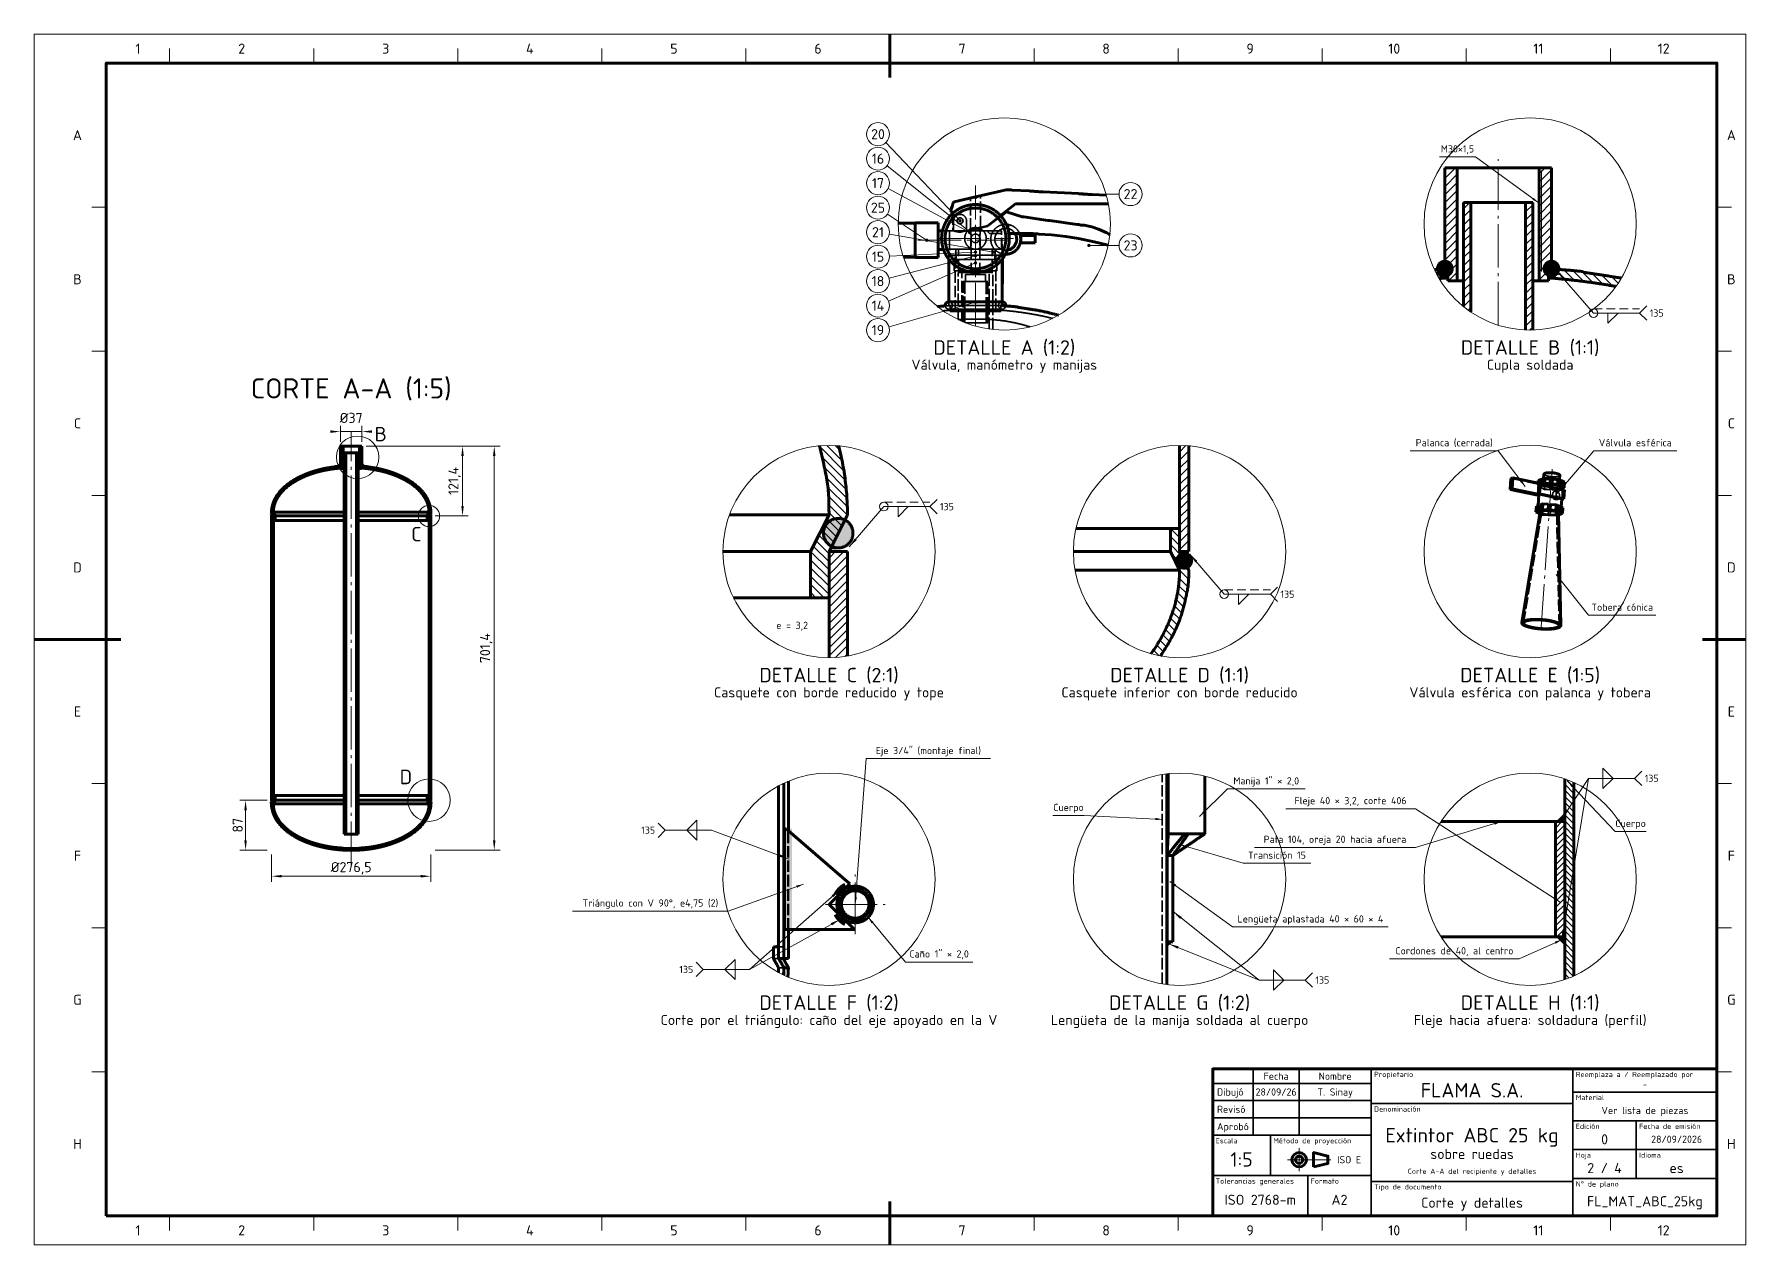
# Model space of a CAD drawing. Header units: millimetres. Extents: x 0 to 2208, y 0 to 420.
# Drawn here: x 480 to 1074, y 0 to 420 of the extents above; entities that cross this region are included whole.
import ezdxf
from ezdxf.enums import TextEntityAlignment as Align

# ---------------------------------------------------------------- set-up
doc = ezdxf.new("R2010")
doc.units = ezdxf.units.MM
for name, pattern in [('IRAM-E-TRAZOS', [5, 4, -1]), ('IRAM-F-TRAZO-PUNTO', [20, 15, -2, 1, -2]), ('ISO02-TRAZOS', [4.5, 3, -1.5])]:
    doc.linetypes.add(name, pattern=pattern)
for name, color, linetype, lineweight in [('01-VISIBLE', 7, 'CONTINUOUS', 70), ('02-OCULTA', 4, 'IRAM-E-TRAZOS', 35), ('03-EJE', 1, 'IRAM-F-TRAZO-PUNTO', 18), ('04-COTA', 3, 'CONTINUOUS', 18), ('05-RAYADO', 8, 'CONTINUOUS', 18), ('06-TEXTO', 7, 'CONTINUOUS', 25), ('07-RECUADRO', 7, 'CONTINUOUS', 70), ('08-FINA', 5, 'CONTINUOUS', 18), ('10-ROTULO', 7, 'CONTINUOUS', 35), ('11-TEXTO-ROTULO', 7, 'CONTINUOUS', 25), ('12-SOLDADURA', 6, 'CONTINUOUS', 18)]:
    doc.layers.add(name, color=color, linetype=linetype, lineweight=lineweight)
doc.styles.add('ISO3098', font='isocpeur.ttf')
doc.dimstyles.new('FLAMA-IRAM', dxfattribs={"dimtxt": 3.5, "dimasz": 3.5, "dimexe": 2, "dimexo": 1.5, "dimgap": 1, "dimtad": 1, "dimdec": 1, "dimtxsty": 'ISO3098', "dimblk": 'IRAM_FLECHA', "dimblk1": 'IRAM_FLECHA', "dimblk2": 'IRAM_FLECHA', "dimcen": 2.5, "dimclrd": 256, "dimclre": 256, "dimclrt": 256, "dimazin": 3, "dimtfac": 1, "dimtmove": 0, "dimatfit": 3, "dimlwd": 18, "dimlwe": 18})

msp = doc.modelspace()

# ---------------------------------------------------------------- texts
at = {"layer": '06-TEXTO', "style": 'ISO3098'}
for s, height, p in [('1', 3.5, (516, 415)), ('2', 3.5, (552, 415)), ('3', 3.5, (602, 415)), ('4', 3.5, (652, 415)), ('5', 3.5, (702, 415)), ('6', 3.5, (752, 415)), ('7', 3.5, (802, 415)), ('8', 3.5, (852, 415)), ('9', 3.5, (902, 415)), ('10', 3.5, (952, 415)), ('11', 3.5, (1002, 415)), ('12', 3.5, (1045.5, 415)), ('A', 3.5, (495, 385)), ('20', 3.5, (772.833, 385.333)), ('A', 3.5, (1069, 385)), ('16', 3.5, (772.833, 376.833)), ('17', 3.5, (772.833, 368.333)), ('22', 3.5, (860.5, 364.529)), ('25', 3.5, (772.833, 359.833)), ('21', 3.5, (772.833, 351.333)), ('15', 3.5, (772.833, 342.833)), ('23', 3.5, (860.5, 346.734)), ('B', 3.5, (495, 335)), ('18', 3.5, (772.833, 334.333)), ('B', 3.5, (1069, 335)), ('14', 3.5, (772.833, 325.833)), ('19', 3.5, (772.833, 317.333)), ('DETALLE A (1:2)', 5, (816.667, 311.333)), ('DETALLE B (1:1)', 5, (999.167, 311.333)), ('Válvula, manómetro y manijas', 3.5, (816.667, 305.333)), ('Cupla soldada', 3.5, (999.167, 305.333)), ('CORTE A-A (1:5)', 7, (590, 297.135)), ('C', 3.5, (495, 285)), ('C', 3.5, (1069, 285)), ('B', 5, (600.257, 281.273)), ('C', 5, (612.603, 246.571)), ('D', 3.5, (495, 235)), ('D', 3.5, (1069, 235)), ('e = 3,2', 2.5, (743.033, 214.9)), ('DETALLE C (2:1)', 5, (755.833, 197.667)), ('DETALLE D (1:1)', 5, (877.5, 197.667)), ('DETALLE E (1:5)', 5, (999.167, 197.667)), ('Casquete con borde reducido y tope', 3.5, (755.833, 191.667)), ('Casquete inferior con borde reducido', 3.5, (877.5, 191.667)), ('Válvula esférica con palanca y tobera', 3.5, (999.167, 191.667)), ('E', 3.5, (495, 185)), ('E', 3.5, (1069, 185)), ('D', 5, (608.973, 162.302)), ('F', 3.5, (495, 135)), ('F', 3.5, (1069, 135)), ('G', 3.5, (495, 85)), ('DETALLE F (1:2)', 5, (755.833, 84)), ('DETALLE G (1:2)', 5, (877.5, 84)), ('DETALLE H (1:1)', 5, (999.167, 84)), ('G', 3.5, (1069, 85)), ('Corte por el triángulo: caño del eje apoyado en la V', 3.5, (755.833, 78)), ('Lengüeta de la manija soldada al cuerpo', 3.5, (877.5, 78)), ('Fleje hacia afuera: soldadura (perfil)', 3.5, (999.167, 78)), ('H', 3.5, (495, 35)), ('H', 3.5, (1069, 35)), ('1', 3.5, (516, 5)), ('2', 3.5, (552, 5)), ('3', 3.5, (602, 5)), ('4', 3.5, (652, 5)), ('5', 3.5, (702, 5)), ('6', 3.5, (752, 5)), ('7', 3.5, (802, 5)), ('8', 3.5, (852, 5)), ('9', 3.5, (902, 5)), ('10', 3.5, (952, 5)), ('11', 3.5, (1002, 5)), ('12', 3.5, (1045.5, 5))]:
    msp.add_text(s, height=height, dxfattribs=at).set_placement(p, align=Align.MIDDLE_CENTER)
for s, p in [('M30×1,5', (973.955, 378.217)), ('Palanca (cerrada)', (972.817, 276.292)), ('Válvula esférica', (1035.667, 276.292)), ('Tobera cónica', (1031.125, 219.2)), ('Eje 3/4" (montaje final)', (790.325, 169.467)), ('Manija 1" × 2,0', (907.575, 158.942)), ('Fleje 40 × 3,2, corte 406', (936.833, 152.1)), ('Cuerpo', (838.95, 149.733)), ('Cuerpo', (1034.033, 144.208)), ('Pata 104, oreja 20 hacia afuera', (931.433, 138.683)), ('Transición 15', (911.3, 133.158)), ('Triángulo con V 90°, e4,75 (2)', (693.842, 116.583)), ('Lengüeta aplastada 40 × 60 × 4', (922.917, 111.058)), ('Caño 1" × 2,0', (794.053, 98.903)), ('Cordones de 40, al centro', (972.883, 100.008))]:
    msp.add_text(s, height=2.5, dxfattribs=at).set_placement(p, align=Align.BOTTOM_CENTER)
at = {"layer": '11-TEXTO-ROTULO', "style": 'ISO3098'}
for s, height, p in [('Fecha', 2.5, (911, 58.5)), ('Nombre', 2.5, (931.5, 58.5)), ('28/09/26', 2.5, (911, 53)), ('T. Sinay', 2.5, (931.5, 53)), ('FLAMA S.A.', 5, (979, 53.6)), ('-', 1.8, (1039, 55.6)), ('Ver lista de piezas', 2.5, (1039, 46.6)), ('Extintor ABC 25 kg', 5, (979, 38)), ('0', 3.5, (1025, 36.6)), ('28/09/2026', 2.5, (1050, 36.6)), ('1:5', 5, (899, 29.6)), ('sobre ruedas', 3.5, (979, 31.5)), ('Corte A-A del recipiente y detalles', 1.8, (979, 25.5)), ('2 / 4', 3.5, (1025, 26.6)), ('es', 3.5, (1050, 26.6)), ('ISO 2768-m', 3.5, (905.5, 15.6)), ('A2', 3.5, (933, 15.6)), ('Corte y detalles', 3.5, (979, 14.6)), ('FL_MAT_ABC_25kg', 3.5, (1039, 15.1))]:
    msp.add_text(s, height=height, dxfattribs=at).set_placement(p, align=Align.MIDDLE_CENTER)
for s, p in [('Propietario', (945, 60)), ('Reemplaza a / Reemplazado por', (1015, 60)), ('Denominación', (945, 48)), ('Material', (1015, 52)), ('Edición', (1015, 42)), ('Fecha de emisión', (1037, 42)), ('Escala', (890, 37)), ('Método de proyección', (910, 37)), ('Hoja', (1015, 32)), ('Idioma', (1037, 32)), ('Tolerancias generales', (890, 23)), ('Formato', (923, 23)), ('Tipo de documento', (945, 21)), ('N° de plano', (1015, 22))]:
    msp.add_text(s, height=1.8, dxfattribs=at).set_placement(p, align=Align.TOP_LEFT)
for s, p in [('Dibujó', (890.5, 53)), ('Revisó', (890.5, 47)), ('Aprobó', (890.5, 41))]:
    msp.add_text(s, height=2.5, dxfattribs=at).set_placement(p, align=Align.MIDDLE_LEFT)
msp.add_text('ISO E', height=2.5, dxfattribs=at).set_placement((940.5, 29.5), align=Align.MIDDLE_RIGHT)
at = {"layer": '12-SOLDADURA', "style": 'ISO3098'}
for p in [(1040.667, 323.267), (794.333, 256.1), (912.5, 225.7), (1038.925, 161.825), (924.625, 91.842)]:
    msp.add_text('135', height=2.5, dxfattribs=at).set_placement(p, align=Align.MIDDLE_LEFT)
for p in [(695.5, 143.833), (708.708, 95.525)]:
    msp.add_text('135', height=2.5, dxfattribs=at).set_placement(p, align=Align.MIDDLE_RIGHT)

# ---------------------------------------------------------------- blocks, each defined once
blk = doc.blocks.new('IRAM_FLECHA')
blk.add_solid([(0, 0), (-1, 0.125), (-1, -0.125)])

# ---------------------------------------------------------------- dimensions: what is measured, and where the dimension line sits
at = {"layer": '04-COTA'}
for base, p1, p2 in [((586.3, 282.135), (586.3, 277.135), (593.7, 277.135)), ((562.35, 127.865), (562.35, 136.865), (617.65, 136.865))]:
    msp.add_linear_dim(base=base, p1=p1, p2=p2, dimstyle='FLAMA-IRAM', override={"dimlfac": 5, "dimpost": '%%c<>'}, dxfattribs=at).render()
for base, p1, p2 in [((639.65, 136.8648), (617.65, 136.8648), (593.7, 277.1352)), ((628.65, 252.8648), (617.65, 252.8648), (593.7, 277.1352)), ((553.35, 136.865), (562.35, 136.865), (562.35, 154.265))]:
    msp.add_linear_dim(base=base, p1=p1, p2=p2, angle=90, dimstyle='FLAMA-IRAM', override={"dimlfac": 5}, dxfattribs=at).render()

# ---------------------------------------------------------------- hatches: boundary and pattern name
at = {"layer": '05-RAYADO'}
h = msp.add_hatch(dxfattribs=at)
h.set_pattern_fill('ANSI31', scale=0.629921)
h.paths.add_polyline_path([(970.557, 334.462), (970.557, 338.667), (969.567, 338.667), (969.567, 373.667), (973.879, 373.667), (973.879, 334.462)])
h = msp.add_hatch(dxfattribs=at)
h.set_pattern_fill('ANSI31', scale=0.629921)
h.paths.add_polyline_path([(1005.577, 338.667), (1005.577, 334.462), (1002.255, 334.462), (1002.255, 373.667), (1006.567, 373.667), (1006.567, 338.667)])
h = msp.add_hatch(dxfattribs=at)
h.set_pattern_fill('ANSI31', scale=0.629921)
h.paths.add_polyline_path([(976.067, 361.667), (978.567, 361.667), (978.567, 323.635), (977.958, 324.052), (977.225, 324.582), (976.506, 325.129), (976.067, 325.481)])
h = msp.add_hatch(dxfattribs=at)
h.set_pattern_fill('ANSI31', scale=0.629921)
h.paths.add_polyline_path([(1000.067, 361.667), (1000.067, 317.344), (999.167, 317.333), (998.263, 317.344), (997.567, 317.37), (997.567, 361.667)])
h = msp.add_hatch(dxfattribs=at)
h.set_pattern_fill('ANSI31', scale=0.629921, angle=90)
h.paths.add_polyline_path([(966.251, 338.341), (966.643, 338.371), (967.035, 338.401), (967.428, 338.431), (967.82, 338.461), (968.212, 338.49), (968.605, 338.52), (968.997, 338.549), (969.39, 338.579), (969.782, 338.608), (970.174, 338.637), (970.567, 338.667), (970.567, 335.462), (970.187, 335.434), (969.807, 335.404), (969.427, 335.374), (969.047, 335.344), (968.667, 335.312), (968.287, 335.28), (967.908, 335.248), (967.581, 335.219), (967.574, 335.231), (967.118, 336.012), (966.683, 336.804), (966.266, 337.606), (965.92, 338.316)])
h = msp.add_hatch(color=7, dxfattribs=at)
h.dxf.hatch_style = 1
h.paths.add_polyline_path([(967.015, 338.868), (967.038, 339.067), (967.077, 339.264), (967.132, 339.458), (967.202, 339.646), (967.286, 339.829), (967.384, 340.004), (967.496, 340.171), (967.62, 340.329), (967.756, 340.477), (967.904, 340.613), (968.062, 340.738), (968.229, 340.849), (968.404, 340.948), (968.587, 341.032), (968.776, 341.101), (968.969, 341.156), (969.166, 341.195), (969.366, 341.219), (969.567, 341.227), (969.768, 341.219), (969.967, 341.195), (970.164, 341.156), (970.358, 341.101), (970.546, 341.032), (970.729, 340.948), (970.904, 340.849), (971.071, 340.738), (971.229, 340.613), (971.377, 340.477), (971.513, 340.329), (971.638, 340.171), (971.749, 340.004), (971.848, 339.829), (971.932, 339.646), (972.001, 339.458), (972.056, 339.264), (972.095, 339.067), (972.119, 338.868), (972.127, 338.667), (972.119, 338.466), (972.095, 338.266), (972.056, 338.069), (972.001, 337.876), (971.932, 337.687), (971.848, 337.504), (971.749, 337.329), (971.638, 337.162), (971.513, 337.004), (971.377, 336.856), (971.229, 336.72), (971.071, 336.596), (970.904, 336.484), (970.729, 336.386), (970.546, 336.302), (970.358, 336.232), (970.164, 336.177), (969.967, 336.138), (969.768, 336.115), (969.567, 336.107), (969.366, 336.115), (969.166, 336.138), (968.969, 336.177), (968.776, 336.232), (968.587, 336.302), (968.404, 336.386), (968.229, 336.484), (968.062, 336.596), (967.904, 336.72), (967.756, 336.856), (967.62, 337.004), (967.496, 337.162), (967.384, 337.329), (967.286, 337.504), (967.202, 337.687), (967.132, 337.876), (967.077, 338.069), (967.038, 338.266), (967.015, 338.466), (967.007, 338.667)])
h = msp.add_hatch(color=7, dxfattribs=at)
h.dxf.hatch_style = 1
h.paths.add_polyline_path([(1009.119, 338.466), (1009.095, 338.266), (1009.056, 338.069), (1009.001, 337.876), (1008.932, 337.687), (1008.848, 337.504), (1008.749, 337.329), (1008.638, 337.162), (1008.513, 337.004), (1008.377, 336.856), (1008.229, 336.72), (1008.071, 336.596), (1007.904, 336.484), (1007.729, 336.386), (1007.546, 336.302), (1007.358, 336.232), (1007.164, 336.177), (1006.967, 336.138), (1006.768, 336.115), (1006.567, 336.107), (1006.366, 336.115), (1006.166, 336.138), (1005.969, 336.177), (1005.776, 336.232), (1005.587, 336.302), (1005.404, 336.386), (1005.229, 336.484), (1005.062, 336.596), (1004.904, 336.72), (1004.756, 336.856), (1004.62, 337.004), (1004.496, 337.162), (1004.384, 337.329), (1004.286, 337.504), (1004.202, 337.687), (1004.132, 337.876), (1004.077, 338.069), (1004.038, 338.266), (1004.015, 338.466), (1004.007, 338.667), (1004.015, 338.868), (1004.038, 339.067), (1004.077, 339.264), (1004.132, 339.458), (1004.202, 339.646), (1004.286, 339.829), (1004.384, 340.004), (1004.496, 340.171), (1004.62, 340.329), (1004.756, 340.477), (1004.904, 340.613), (1005.062, 340.738), (1005.229, 340.849), (1005.404, 340.948), (1005.587, 341.032), (1005.776, 341.101), (1005.969, 341.156), (1006.166, 341.195), (1006.366, 341.219), (1006.567, 341.227), (1006.768, 341.219), (1006.967, 341.195), (1007.164, 341.156), (1007.358, 341.101), (1007.546, 341.032), (1007.729, 340.948), (1007.904, 340.849), (1008.071, 340.738), (1008.229, 340.613), (1008.377, 340.477), (1008.513, 340.329), (1008.638, 340.171), (1008.749, 340.004), (1008.848, 339.829), (1008.932, 339.646), (1009.001, 339.458), (1009.056, 339.264), (1009.095, 339.067), (1009.119, 338.868), (1009.127, 338.667)])
h = msp.add_hatch(dxfattribs=at)
h.set_pattern_fill('ANSI31', scale=0.629921, angle=90)
h.paths.add_polyline_path([(1028.618, 332.543), (1028.243, 332.611), (1027.868, 332.677), (1027.492, 332.743), (1027.117, 332.809), (1026.742, 332.873), (1026.366, 332.937), (1025.99, 333.001), (1025.614, 333.063), (1025.238, 333.125), (1024.862, 333.187), (1024.486, 333.248), (1024.11, 333.308), (1023.733, 333.367), (1023.357, 333.426), (1022.98, 333.484), (1022.603, 333.541), (1022.226, 333.598), (1021.849, 333.654), (1021.472, 333.71), (1021.095, 333.765), (1020.718, 333.819), (1020.341, 333.872), (1019.963, 333.925), (1019.586, 333.977), (1019.208, 334.029), (1018.831, 334.08), (1018.453, 334.13), (1018.075, 334.18), (1017.697, 334.229), (1017.319, 334.277), (1016.941, 334.325), (1016.563, 334.372), (1016.185, 334.419), (1015.806, 334.465), (1015.428, 334.51), (1015.05, 334.554), (1014.671, 334.598), (1014.292, 334.642), (1013.914, 334.684), (1013.535, 334.726), (1013.156, 334.768), (1012.777, 334.808), (1012.398, 334.848), (1012.019, 334.888), (1011.64, 334.927), (1011.261, 334.965), (1010.882, 335.003), (1010.503, 335.039), (1010.123, 335.076), (1009.744, 335.111), (1009.364, 335.147), (1008.985, 335.181), (1008.605, 335.215), (1008.226, 335.248), (1007.846, 335.28), (1007.466, 335.312), (1007.086, 335.344), (1006.707, 335.374), (1006.327, 335.404), (1005.947, 335.434), (1005.567, 335.462), (1005.567, 338.667), (1005.959, 338.637), (1006.351, 338.608), (1006.744, 338.579), (1007.136, 338.549), (1007.529, 338.52), (1007.921, 338.49), (1008.313, 338.461), (1008.706, 338.431), (1009.098, 338.401), (1009.49, 338.371), (1009.883, 338.341), (1010.275, 338.311), (1010.667, 338.281), (1011.06, 338.25), (1011.452, 338.219), (1011.844, 338.188), (1012.236, 338.157), (1012.629, 338.126), (1013.021, 338.094), (1013.413, 338.062), (1013.805, 338.029), (1014.197, 337.996), (1014.589, 337.962), (1014.981, 337.927), (1015.373, 337.891), (1015.765, 337.853), (1016.156, 337.813), (1016.547, 337.768), (1016.937, 337.714), (1017.319, 337.625), (1017.679, 337.468), (1018.062, 337.377), (1018.448, 337.303), (1018.836, 337.235), (1019.224, 337.171), (1019.612, 337.109), (1020.001, 337.049), (1020.39, 336.989), (1020.779, 336.93), (1021.168, 336.872), (1021.558, 336.814), (1021.947, 336.756), (1022.336, 336.698), (1022.725, 336.641), (1023.115, 336.584), (1023.504, 336.526), (1023.893, 336.469), (1024.282, 336.411), (1024.672, 336.353), (1025.061, 336.295), (1025.45, 336.237), (1025.839, 336.179), (1026.228, 336.12), (1026.617, 336.06), (1027.006, 336.001), (1027.395, 335.94), (1027.783, 335.88), (1028.172, 335.818), (1028.561, 335.756), (1028.949, 335.694), (1029.337, 335.63), (1029.726, 335.566), (1030.114, 335.5), (1030.502, 335.434), (1030.843, 335.374), (1030.76, 335.231), (1030.285, 334.461), (1029.792, 333.703), (1029.281, 332.958), (1028.939, 332.485)])
h = msp.add_hatch(color=7, dxfattribs=at)
h.dxf.hatch_style = 1
h.paths.add_polyline_path([(587.162, 269.294), (586.498, 269.294), (586.498, 270.135), (586.3, 270.135), (586.3, 277.135), (587.162, 277.135)])
h = msp.add_hatch(color=7, dxfattribs=at)
h.dxf.hatch_style = 1
h.paths.add_polyline_path([(588.1, 142.505), (587.6, 142.505), (587.6, 274.735), (588.1, 274.735)])
h = msp.add_hatch(color=7, dxfattribs=at)
h.dxf.hatch_style = 1
h.paths.add_polyline_path([(591.9, 274.735), (592.4, 274.735), (592.4, 142.505), (591.9, 142.505)])
h = msp.add_hatch(color=7, dxfattribs=at)
h.dxf.hatch_style = 1
h.paths.add_polyline_path([(593.7, 270.135), (593.502, 270.135), (593.502, 269.294), (592.838, 269.294), (592.838, 277.135), (593.7, 277.135)])
h = msp.add_hatch(dxfattribs=at)
h.set_pattern_fill('ANSI31', scale=0.62992, angle=90)
h.paths.add_polyline_path([(755.833, 224.5), (749.433, 224.5), (749.433, 240.5), (755.833, 253.3), (755.832, 254.062), (755.828, 254.824), (755.821, 255.586), (755.81, 256.349), (755.795, 257.111), (755.775, 257.872), (755.749, 258.634), (755.716, 259.396), (755.675, 260.157), (755.625, 260.917), (755.564, 261.677), (755.491, 262.435), (755.404, 263.193), (755.304, 263.948), (755.19, 264.702), (755.065, 265.454), (754.931, 266.204), (754.79, 266.953), (754.646, 267.701), (754.499, 268.449), (754.35, 269.197), (754.198, 269.944), (754.043, 270.69), (753.885, 271.435), (753.723, 272.18), (753.558, 272.924), (753.39, 273.668), (753.218, 274.41), (753.042, 275.152), (752.862, 275.892), (752.677, 276.632), (752.536, 277.183), (753.124, 277.234), (754.026, 277.289), (754.929, 277.322), (755.833, 277.333), (756.737, 277.322), (757.641, 277.289), (758.543, 277.234), (759.181, 277.179), (759.311, 276.667), (759.5, 275.903), (759.683, 275.137), (759.859, 274.37), (760.03, 273.602), (760.194, 272.833), (760.353, 272.062), (760.505, 271.29), (760.651, 270.516), (760.791, 269.742), (760.924, 268.966), (761.051, 268.19), (761.172, 267.412), (761.286, 266.633), (761.394, 265.854), (761.496, 265.074), (761.591, 264.292), (761.679, 263.51), (761.761, 262.728), (761.837, 261.944), (761.906, 261.16), (761.968, 260.376), (762.024, 259.591), (762.073, 258.806), (762.116, 258.02), (762.152, 257.234), (762.181, 256.447), (762.204, 255.661), (762.22, 254.874), (762.23, 254.087), (762.233, 253.3), (755.833, 240.5)])
h = msp.add_hatch(dxfattribs=at)
h.set_pattern_fill('ANSI31', scale=0.62992)
h.paths.add_polyline_path([(880.7, 240.5), (877.5, 240.5), (877.5, 277.333), (878.404, 277.322), (879.307, 277.289), (880.21, 277.234), (880.7, 277.191)])
h = msp.add_hatch(color=7, dxfattribs=at)
h.dxf.hatch_style = 1
h.paths.add_polyline_path([(563.63, 251.265), (562.99, 251.265), (562.99, 252.865), (562.35, 254.145), (562.35, 254.224), (562.351, 254.302), (562.353, 254.381), (562.355, 254.46), (562.358, 254.538), (562.362, 254.617), (562.366, 254.695), (562.371, 254.774), (562.377, 254.852), (562.383, 254.931), (562.39, 255.009), (562.397, 255.088), (562.405, 255.166), (562.414, 255.244), (562.424, 255.322), (562.434, 255.4), (562.445, 255.478), (562.456, 255.556), (562.468, 255.634), (562.481, 255.711), (562.494, 255.789), (562.508, 255.866), (562.523, 255.944), (562.538, 256.021), (562.554, 256.098), (562.57, 256.175), (562.587, 256.252), (562.605, 256.329), (562.623, 256.405), (562.642, 256.482), (562.662, 256.558), (562.682, 256.634), (562.702, 256.71), (562.724, 256.786), (562.745, 256.861), (562.768, 256.937), (562.791, 257.012), (562.814, 257.087), (562.839, 257.162), (562.863, 257.237), (562.889, 257.311), (562.914, 257.385), (562.941, 257.46), (562.968, 257.533), (562.995, 257.607), (563.023, 257.681), (563.052, 257.754), (563.081, 257.827), (563.111, 257.9), (563.141, 257.973), (563.172, 258.045), (563.203, 258.117), (563.234, 258.189), (563.267, 258.261), (563.299, 258.333), (563.333, 258.404), (563.366, 258.475), (563.401, 258.546), (563.435, 258.617), (563.47, 258.687), (563.506, 258.757), (563.542, 258.827), (563.579, 258.897), (563.616, 258.966), (563.653, 259.036), (563.691, 259.105), (563.73, 259.173), (563.769, 259.242), (563.808, 259.31), (563.847, 259.378), (563.888, 259.445), (563.928, 259.513), (563.969, 259.58), (564.011, 259.647), (564.052, 259.714), (564.095, 259.78), (564.137, 259.846), (564.18, 259.912), (564.224, 259.978), (564.267, 260.043), (564.312, 260.108), (564.356, 260.173), (564.401, 260.238), (564.446, 260.302), (564.492, 260.366), (564.538, 260.43), (564.585, 260.494), (564.631, 260.557), (564.679, 260.62), (564.726, 260.683), (564.774, 260.745), (564.822, 260.807), (564.871, 260.869), (564.919, 260.931), (564.969, 260.992), (565.018, 261.054), (565.068, 261.114), (565.118, 261.175), (565.169, 261.235), (565.219, 261.296), (565.27, 261.355), (565.322, 261.415), (565.374, 261.474), (565.426, 261.533), (565.478, 261.592), (565.53, 261.651), (565.583, 261.709), (565.636, 261.767), (565.69, 261.825), (565.744, 261.882), (565.798, 261.94), (565.852, 261.997), (565.906, 262.053), (565.961, 262.11), (566.016, 262.166), (566.072, 262.222), (566.127, 262.278), (566.183, 262.333), (566.239, 262.388), (566.295, 262.443), (566.352, 262.498), (566.409, 262.553), (566.466, 262.607), (566.523, 262.661), (566.581, 262.714), (566.638, 262.768), (566.696, 262.821), (566.755, 262.874), (566.813, 262.927), (566.872, 262.979), (566.931, 263.031), (566.99, 263.083), (567.049, 263.135), (567.109, 263.186), (567.169, 263.238), (567.228, 263.288), (567.289, 263.339), (567.349, 263.39), (567.41, 263.44), (567.47, 263.49), (567.531, 263.54), (567.592, 263.589), (567.654, 263.638), (567.715, 263.688), (567.777, 263.736), (567.839, 263.785), (567.901, 263.833), (567.963, 263.881), (568.026, 263.929), (568.089, 263.977), (568.151, 264.024), (568.214, 264.071), (568.277, 264.118), (568.341, 264.165), (568.404, 264.212), (568.468, 264.258), (568.532, 264.304), (568.596, 264.35), (568.66, 264.395), (568.724, 264.441), (568.789, 264.486), (568.853, 264.531), (568.918, 264.575), (568.983, 264.62), (569.048, 264.664), (569.113, 264.708), (569.179, 264.752), (569.244, 264.795), (569.31, 264.839), (569.376, 264.882), (569.442, 264.925), (569.508, 264.967), (569.574, 265.01), (569.641, 265.052), (569.707, 265.094), (569.774, 265.136), (569.841, 265.178), (569.908, 265.219), (569.975, 265.26), (570.042, 265.301), (570.109, 265.342), (570.176, 265.383), (570.244, 265.423), (570.312, 265.463), (570.38, 265.503), (570.447, 265.543), (570.515, 265.582), (570.584, 265.622), (570.652, 265.661), (570.72, 265.7), (570.789, 265.738), (570.857, 265.777), (570.926, 265.815), (570.995, 265.853), (571.064, 265.891), (571.133, 265.929), (571.202, 265.967), (571.272, 266.004), (571.341, 266.041), (571.41, 266.078), (571.48, 266.115), (571.55, 266.151), (571.619, 266.188), (571.689, 266.224), (571.759, 266.26), (571.829, 266.295), (571.9, 266.331), (571.97, 266.366), (572.04, 266.402), (572.111, 266.437), (572.181, 266.471), (572.252, 266.506), (572.323, 266.54), (572.394, 266.575), (572.465, 266.609), (572.536, 266.642), (572.607, 266.676), (572.678, 266.71), (572.749, 266.743), (572.821, 266.776), (572.892, 266.809), (572.964, 266.842), (573.036, 266.874), (573.107, 266.906), (573.179, 266.939), (573.251, 266.971), (573.323, 267.002), (573.395, 267.034), (573.467, 267.066), (573.539, 267.097), (573.612, 267.128), (573.684, 267.159), (573.756, 267.19), (573.829, 267.22), (573.902, 267.251), (573.974, 267.281), (574.047, 267.311), (574.12, 267.341), (574.193, 267.37), (574.266, 267.4), (574.339, 267.429), (574.412, 267.458), (574.485, 267.488), (574.558, 267.516), (574.631, 267.545), (574.705, 267.574), (574.778, 267.602), (574.852, 267.63), (574.925, 267.658), (574.999, 267.686), (575.072, 267.714), (575.146, 267.741), (575.22, 267.769), (575.294, 267.796), (575.367, 267.823), (575.441, 267.85), (575.515, 267.877), (575.59, 267.903), (575.664, 267.93), (575.738, 267.956), (575.812, 267.982), (575.886, 268.008), (575.961, 268.034), (576.035, 268.059), (576.11, 268.084), (576.184, 268.11), (576.259, 268.135), (576.334, 268.159), (576.408, 268.184), (576.483, 268.208), (576.558, 268.233), (576.633, 268.257), (576.708, 268.281), (576.783, 268.305), (576.858, 268.328), (576.933, 268.351), (577.008, 268.375), (577.084, 268.398), (577.159, 268.421), (577.234, 268.443), (577.31, 268.466), (577.385, 268.488), (577.461, 268.51), (577.536, 268.532), (577.612, 268.554), (577.687, 268.576), (577.763, 268.598), (577.839, 268.619), (577.915, 268.641), (577.99, 268.662), (578.066, 268.683), (578.142, 268.704), (578.218, 268.725), (578.294, 268.745), (578.37, 268.766), (578.446, 268.786), (578.522, 268.807), (578.598, 268.827), (578.674, 268.847), (578.75, 268.867), (578.826, 268.887), (578.902, 268.907), (578.978, 268.927), (579.055, 268.946), (579.131, 268.966), (579.207, 268.985), (579.283, 269.005), (579.36, 269.024), (579.436, 269.043), (579.512, 269.062), (579.589, 269.081), (579.665, 269.1), (579.742, 269.119), (579.818, 269.137), (579.895, 269.156), (579.971, 269.174), (580.048, 269.192), (580.124, 269.21), (580.201, 269.227), (580.278, 269.244), (580.355, 269.261), (580.432, 269.278), (580.509, 269.295), (580.586, 269.311), (580.663, 269.327), (580.74, 269.343), (580.817, 269.359), (580.894, 269.374), (580.971, 269.389), (581.048, 269.404), (581.126, 269.419), (581.203, 269.433), (581.281, 269.447), (581.358, 269.461), (581.436, 269.475), (581.513, 269.489), (581.591, 269.502), (581.668, 269.515), (581.746, 269.528), (581.823, 269.541), (581.901, 269.553), (581.979, 269.566), (582.057, 269.578), (582.134, 269.59), (582.212, 269.602), (582.29, 269.614), (582.368, 269.626), (582.446, 269.638), (582.523, 269.649), (582.601, 269.661), (582.679, 269.673), (582.757, 269.684), (582.835, 269.696), (582.913, 269.707), (582.99, 269.719), (583.068, 269.73), (583.146, 269.742), (583.224, 269.753), (583.302, 269.765), (583.38, 269.776), (583.457, 269.788), (583.535, 269.8), (583.613, 269.812), (583.691, 269.824), (583.769, 269.836), (583.846, 269.849), (583.924, 269.862), (584.001, 269.877), (584.078, 269.895), (584.15, 269.927), (584.226, 269.945), (584.304, 269.955), (584.382, 269.964), (584.46, 269.972), (584.539, 269.98), (584.617, 269.987), (584.696, 269.994), (584.774, 270.001), (584.852, 270.008), (584.931, 270.014), (585.009, 270.021), (585.088, 270.027), (585.166, 270.033), (585.245, 270.04), (585.323, 270.046), (585.401, 270.052), (585.48, 270.058), (585.558, 270.064), (585.637, 270.07), (585.715, 270.076), (585.794, 270.082), (585.872, 270.088), (585.951, 270.094), (586.029, 270.1), (586.108, 270.106), (586.186, 270.112), (586.265, 270.118), (586.343, 270.123), (586.422, 270.129), (586.5, 270.135), (586.5, 269.494), (586.424, 269.489), (586.348, 269.483), (586.272, 269.477), (586.196, 269.471), (586.12, 269.464), (586.044, 269.458), (585.968, 269.451), (585.892, 269.445), (585.816, 269.438), (585.74, 269.431), (585.665, 269.424), (585.589, 269.417), (585.513, 269.41), (585.437, 269.402), (585.361, 269.395), (585.285, 269.387), (585.209, 269.379), (585.134, 269.372), (585.058, 269.364), (584.982, 269.355), (584.906, 269.347), (584.831, 269.339), (584.755, 269.33), (584.679, 269.321), (584.603, 269.313), (584.528, 269.304), (584.452, 269.295), (584.376, 269.286), (584.301, 269.276), (584.225, 269.267), (584.149, 269.257), (584.074, 269.248), (583.998, 269.238), (583.923, 269.228), (583.847, 269.218), (583.772, 269.208), (583.696, 269.197), (583.621, 269.187), (583.545, 269.176), (583.47, 269.166), (583.394, 269.155), (583.319, 269.144), (583.243, 269.133), (583.168, 269.121), (583.093, 269.11), (583.017, 269.099), (582.942, 269.087), (582.867, 269.075), (582.791, 269.063), (582.716, 269.051), (582.641, 269.039), (582.566, 269.027), (582.49, 269.015), (582.415, 269.002), (582.34, 268.989), (582.265, 268.976), (582.19, 268.964), (582.115, 268.95), (582.04, 268.937), (581.965, 268.924), (581.89, 268.91), (581.815, 268.897), (581.74, 268.883), (581.665, 268.869), (581.59, 268.855), (581.515, 268.841), (581.44, 268.827), (581.365, 268.813), (581.29, 268.798), (581.216, 268.783), (581.141, 268.768), (581.066, 268.754), (580.991, 268.738), (580.917, 268.723), (580.842, 268.708), (580.767, 268.692), (580.693, 268.677), (580.618, 268.661), (580.544, 268.645), (580.469, 268.629), (580.395, 268.613), (580.32, 268.597), (580.246, 268.58), (580.172, 268.564), (580.097, 268.547), (580.023, 268.53), (579.949, 268.513), (579.874, 268.496), (579.8, 268.479), (579.726, 268.461), (579.652, 268.444), (579.578, 268.426), (579.503, 268.408), (579.429, 268.39), (579.355, 268.372), (579.281, 268.354), (579.207, 268.335), (579.133, 268.317), (579.06, 268.298), (578.986, 268.279), (578.912, 268.26), (578.838, 268.241), (578.764, 268.222), (578.691, 268.203), (578.617, 268.183), (578.543, 268.163), (578.47, 268.143), (578.396, 268.124), (578.323, 268.103), (578.249, 268.083), (578.176, 268.063), (578.102, 268.042), (578.029, 268.021), (577.956, 268.001), (577.883, 267.98), (577.809, 267.958), (577.736, 267.937), (577.663, 267.916), (577.59, 267.894), (577.517, 267.872), (577.444, 267.85), (577.371, 267.828), (577.298, 267.806), (577.225, 267.784), (577.152, 267.761), (577.079, 267.739), (577.007, 267.716), (576.934, 267.693), (576.861, 267.67), (576.789, 267.647), (576.716, 267.623), (576.644, 267.6), (576.571, 267.576), (576.499, 267.552), (576.427, 267.528), (576.354, 267.504), (576.282, 267.48), (576.21, 267.455), (576.138, 267.431), (576.066, 267.406), (575.994, 267.381), (575.922, 267.356), (575.85, 267.331), (575.778, 267.305), (575.706, 267.28), (575.634, 267.254), (575.563, 267.228), (575.491, 267.202), (575.42, 267.176), (575.348, 267.149), (575.277, 267.123), (575.205, 267.096), (575.134, 267.069), (575.063, 267.042), (574.991, 267.015), (574.92, 266.988), (574.849, 266.96), (574.778, 266.932), (574.707, 266.905), (574.636, 266.877), (574.566, 266.848), (574.495, 266.82), (574.424, 266.792), (574.354, 266.763), (574.283, 266.734), (574.212, 266.705), (574.142, 266.676), (574.072, 266.647), (574.001, 266.617), (573.931, 266.587), (573.861, 266.558), (573.791, 266.528), (573.721, 266.497), (573.651, 266.467), (573.581, 266.436), (573.512, 266.406), (573.442, 266.375), (573.372, 266.344), (573.303, 266.313), (573.233, 266.281), (573.164, 266.25), (573.095, 266.218), (573.025, 266.186), (572.956, 266.154), (572.887, 266.122), (572.818, 266.089), (572.75, 266.056), (572.681, 266.024), (572.612, 265.991), (572.543, 265.957), (572.475, 265.924), (572.406, 265.89), (572.338, 265.857), (572.27, 265.823), (572.202, 265.789), (572.134, 265.754), (572.066, 265.72), (571.998, 265.685), (571.93, 265.65), (571.862, 265.615), (571.795, 265.58), (571.727, 265.545), (571.66, 265.509), (571.593, 265.473), (571.525, 265.437), (571.458, 265.401), (571.391, 265.365), (571.324, 265.328), (571.258, 265.291), (571.191, 265.255), (571.124, 265.217), (571.058, 265.18), (570.992, 265.143), (570.925, 265.105), (570.859, 265.067), (570.793, 265.029), (570.727, 264.99), (570.662, 264.952), (570.596, 264.913), (570.531, 264.874), (570.465, 264.835), (570.4, 264.796), (570.335, 264.756), (570.27, 264.717), (570.205, 264.677), (570.14, 264.637), (570.075, 264.596), (570.011, 264.556), (569.946, 264.515), (569.882, 264.474), (569.818, 264.433), (569.754, 264.391), (569.69, 264.35), (569.626, 264.308), (569.563, 264.266), (569.499, 264.224), (569.436, 264.181), (569.373, 264.139), (569.31, 264.096), (569.247, 264.053), (569.184, 264.009), (569.122, 263.966), (569.059, 263.922), (568.997, 263.878), (568.935, 263.834), (568.873, 263.789), (568.811, 263.745), (568.75, 263.7), (568.688, 263.655), (568.627, 263.61), (568.566, 263.564), (568.505, 263.518), (568.444, 263.472), (568.383, 263.426), (568.323, 263.38), (568.263, 263.333), (568.202, 263.286), (568.143, 263.239), (568.083, 263.192), (568.023, 263.144), (567.964, 263.096), (567.905, 263.048), (567.846, 263), (567.787, 262.952), (567.728, 262.903), (567.67, 262.854), (567.612, 262.805), (567.554, 262.755), (567.496, 262.706), (567.438, 262.656), (567.381, 262.605), (567.324, 262.555), (567.267, 262.504), (567.21, 262.453), (567.154, 262.402), (567.097, 262.351), (567.041, 262.299), (566.985, 262.247), (566.93, 262.195), (566.875, 262.143), (566.819, 262.09), (566.764, 262.037), (566.71, 261.984), (566.655, 261.931), (566.601, 261.877), (566.547, 261.823), (566.494, 261.769), (566.44, 261.715), (566.387, 261.66), (566.334, 261.606), (566.282, 261.55), (566.229, 261.495), (566.177, 261.439), (566.125, 261.384), (566.074, 261.327), (566.022, 261.271), (565.971, 261.214), (565.921, 261.157), (565.87, 261.1), (565.82, 261.043), (565.77, 260.985), (565.721, 260.927), (565.671, 260.869), (565.622, 260.811), (565.574, 260.752), (565.525, 260.693), (565.477, 260.634), (565.43, 260.575), (565.382, 260.515), (565.335, 260.455), (565.289, 260.395), (565.242, 260.334), (565.196, 260.273), (565.151, 260.212), (565.105, 260.151), (565.06, 260.09), (565.016, 260.028), (564.972, 259.966), (564.928, 259.903), (564.884, 259.841), (564.841, 259.778), (564.799, 259.715), (564.756, 259.651), (564.715, 259.587), (564.673, 259.524), (564.632, 259.459), (564.591, 259.395), (564.551, 259.33), (564.511, 259.265), (564.472, 259.2), (564.433, 259.134), (564.394, 259.069), (564.356, 259.003), (564.318, 258.936), (564.281, 258.87), (564.244, 258.803), (564.207, 258.737), (564.171, 258.669), (564.136, 258.602), (564.1, 258.535), (564.065, 258.467), (564.031, 258.399), (563.997, 258.331), (563.963, 258.262), (563.93, 258.194), (563.897, 258.125), (563.865, 258.056), (563.833, 257.987), (563.801, 257.917), (563.771, 257.848), (563.74, 257.778), (563.711, 257.707), (563.682, 257.637), (563.653, 257.566), (563.626, 257.495), (563.598, 257.424), (563.572, 257.353), (563.546, 257.281), (563.521, 257.209), (563.496, 257.137), (563.473, 257.064), (563.45, 256.992), (563.427, 256.919), (563.405, 256.846), (563.384, 256.773), (563.364, 256.699), (563.344, 256.626), (563.325, 256.552), (563.306, 256.478), (563.287, 256.404), (563.269, 256.33), (563.252, 256.256), (563.234, 256.182), (563.218, 256.107), (563.201, 256.033), (563.185, 255.958), (563.169, 255.884), (563.154, 255.809), (563.138, 255.735), (563.123, 255.66), (563.109, 255.585), (563.094, 255.51), (563.08, 255.435), (563.067, 255.36), (563.054, 255.285), (563.043, 255.21), (563.033, 255.134), (563.024, 255.058), (563.017, 254.983), (563.011, 254.907), (563.006, 254.83), (563.002, 254.754), (562.998, 254.678), (562.996, 254.602), (562.994, 254.526), (562.992, 254.45), (562.991, 254.373), (562.991, 254.297), (562.99, 254.221), (562.99, 254.145), (563.63, 252.865)])
h = msp.add_hatch(color=7, dxfattribs=at)
h.dxf.hatch_style = 1
h.paths.add_polyline_path([(585.788, 270.135), (585.79, 270.175), (585.794, 270.215), (585.802, 270.255), (585.813, 270.293), (585.827, 270.331), (585.844, 270.368), (585.863, 270.403), (585.886, 270.436), (585.911, 270.468), (585.938, 270.497), (585.967, 270.524), (585.999, 270.549), (586.032, 270.572), (586.068, 270.591), (586.104, 270.608), (586.142, 270.622), (586.18, 270.633), (586.22, 270.641), (586.26, 270.646), (586.3, 270.647), (586.34, 270.646), (586.38, 270.641), (586.42, 270.633), (586.458, 270.622), (586.496, 270.608), (586.532, 270.591), (586.568, 270.572), (586.601, 270.549), (586.633, 270.524), (586.662, 270.497), (586.689, 270.468), (586.714, 270.436), (586.737, 270.403), (586.756, 270.368), (586.773, 270.331), (586.787, 270.293), (586.798, 270.255), (586.806, 270.215), (586.81, 270.175), (586.812, 270.135), (586.81, 270.095), (586.806, 270.055), (586.798, 270.016), (586.787, 269.977), (586.773, 269.939), (586.756, 269.903), (586.737, 269.868), (586.714, 269.834), (586.689, 269.803), (586.662, 269.773), (586.633, 269.746), (586.601, 269.721), (586.568, 269.699), (586.532, 269.679), (586.496, 269.662), (586.458, 269.648), (586.42, 269.637), (586.38, 269.629), (586.34, 269.625), (586.3, 269.623), (586.26, 269.625), (586.22, 269.629), (586.18, 269.637), (586.142, 269.648), (586.104, 269.662), (586.068, 269.679), (586.032, 269.699), (585.999, 269.721), (585.967, 269.746), (585.938, 269.773), (585.911, 269.803), (585.886, 269.834), (585.863, 269.868), (585.844, 269.903), (585.827, 269.939), (585.813, 269.977), (585.802, 270.016), (585.794, 270.055), (585.79, 270.095)])
h = msp.add_hatch(color=7, dxfattribs=at)
h.dxf.hatch_style = 1
h.paths.add_polyline_path([(594.212, 270.135), (594.21, 270.095), (594.206, 270.055), (594.198, 270.016), (594.187, 269.977), (594.173, 269.939), (594.156, 269.903), (594.137, 269.868), (594.114, 269.834), (594.089, 269.803), (594.062, 269.773), (594.033, 269.746), (594.001, 269.721), (593.968, 269.699), (593.932, 269.679), (593.896, 269.662), (593.858, 269.648), (593.82, 269.637), (593.78, 269.629), (593.74, 269.625), (593.7, 269.623), (593.66, 269.625), (593.62, 269.629), (593.58, 269.637), (593.542, 269.648), (593.504, 269.662), (593.468, 269.679), (593.432, 269.699), (593.399, 269.721), (593.367, 269.746), (593.338, 269.773), (593.311, 269.803), (593.286, 269.834), (593.263, 269.868), (593.244, 269.903), (593.227, 269.939), (593.213, 269.977), (593.202, 270.016), (593.194, 270.055), (593.19, 270.095), (593.188, 270.135), (593.19, 270.175), (593.194, 270.215), (593.202, 270.255), (593.213, 270.293), (593.227, 270.331), (593.244, 270.368), (593.263, 270.403), (593.286, 270.436), (593.311, 270.468), (593.338, 270.497), (593.367, 270.524), (593.399, 270.549), (593.432, 270.572), (593.468, 270.591), (593.504, 270.608), (593.542, 270.622), (593.58, 270.633), (593.62, 270.641), (593.66, 270.646), (593.7, 270.647), (593.74, 270.646), (593.78, 270.641), (593.82, 270.633), (593.858, 270.622), (593.896, 270.608), (593.932, 270.591), (593.968, 270.572), (594.001, 270.549), (594.033, 270.524), (594.062, 270.497), (594.089, 270.468), (594.114, 270.436), (594.137, 270.403), (594.156, 270.368), (594.173, 270.331), (594.187, 270.293), (594.198, 270.255), (594.206, 270.215), (594.21, 270.175)])
h = msp.add_hatch(color=7, dxfattribs=at)
h.dxf.hatch_style = 1
h.paths.add_polyline_path([(617.01, 252.865), (617.01, 251.265), (616.37, 251.265), (616.37, 252.865), (617.01, 254.145), (617.01, 254.221), (617.009, 254.297), (617.009, 254.373), (617.008, 254.45), (617.006, 254.526), (617.004, 254.602), (617.002, 254.678), (616.998, 254.754), (616.994, 254.83), (616.989, 254.907), (616.983, 254.983), (616.976, 255.058), (616.967, 255.134), (616.957, 255.21), (616.946, 255.285), (616.933, 255.36), (616.92, 255.435), (616.906, 255.51), (616.891, 255.585), (616.877, 255.66), (616.862, 255.735), (616.846, 255.809), (616.831, 255.884), (616.815, 255.958), (616.799, 256.033), (616.782, 256.107), (616.766, 256.182), (616.748, 256.256), (616.731, 256.33), (616.713, 256.404), (616.694, 256.478), (616.675, 256.552), (616.656, 256.626), (616.636, 256.699), (616.616, 256.773), (616.595, 256.846), (616.573, 256.919), (616.55, 256.992), (616.527, 257.064), (616.504, 257.137), (616.479, 257.209), (616.454, 257.281), (616.428, 257.353), (616.402, 257.424), (616.374, 257.495), (616.347, 257.566), (616.318, 257.637), (616.289, 257.707), (616.26, 257.778), (616.229, 257.848), (616.199, 257.917), (616.167, 257.987), (616.135, 258.056), (616.103, 258.125), (616.07, 258.194), (616.037, 258.262), (616.003, 258.331), (615.969, 258.399), (615.935, 258.467), (615.9, 258.535), (615.864, 258.602), (615.829, 258.669), (615.793, 258.737), (615.756, 258.803), (615.719, 258.87), (615.682, 258.936), (615.644, 259.003), (615.606, 259.069), (615.567, 259.134), (615.528, 259.2), (615.489, 259.265), (615.449, 259.33), (615.409, 259.395), (615.368, 259.459), (615.327, 259.524), (615.285, 259.587), (615.244, 259.651), (615.201, 259.715), (615.159, 259.778), (615.116, 259.841), (615.072, 259.903), (615.028, 259.966), (614.984, 260.028), (614.94, 260.09), (614.895, 260.151), (614.849, 260.212), (614.804, 260.273), (614.758, 260.334), (614.711, 260.395), (614.665, 260.455), (614.618, 260.515), (614.57, 260.575), (614.523, 260.634), (614.475, 260.693), (614.426, 260.752), (614.378, 260.811), (614.329, 260.869), (614.279, 260.927), (614.23, 260.985), (614.18, 261.043), (614.13, 261.1), (614.079, 261.157), (614.029, 261.214), (613.978, 261.271), (613.926, 261.327), (613.875, 261.384), (613.823, 261.439), (613.771, 261.495), (613.718, 261.55), (613.666, 261.606), (613.613, 261.66), (613.56, 261.715), (613.506, 261.769), (613.453, 261.823), (613.399, 261.877), (613.345, 261.931), (613.29, 261.984), (613.236, 262.037), (613.181, 262.09), (613.125, 262.143), (613.07, 262.195), (613.015, 262.247), (612.959, 262.299), (612.903, 262.351), (612.846, 262.402), (612.79, 262.453), (612.733, 262.504), (612.676, 262.555), (612.619, 262.605), (612.562, 262.656), (612.504, 262.706), (612.446, 262.755), (612.388, 262.805), (612.33, 262.854), (612.272, 262.903), (612.213, 262.952), (612.154, 263), (612.095, 263.048), (612.036, 263.096), (611.977, 263.144), (611.917, 263.192), (611.857, 263.239), (611.798, 263.286), (611.737, 263.333), (611.677, 263.38), (611.617, 263.426), (611.556, 263.472), (611.495, 263.518), (611.434, 263.564), (611.373, 263.61), (611.312, 263.655), (611.25, 263.7), (611.189, 263.745), (611.127, 263.789), (611.065, 263.834), (611.003, 263.878), (610.941, 263.922), (610.878, 263.966), (610.816, 264.009), (610.753, 264.053), (610.69, 264.096), (610.627, 264.139), (610.564, 264.181), (610.501, 264.224), (610.437, 264.266), (610.374, 264.308), (610.31, 264.35), (610.246, 264.391), (610.182, 264.433), (610.118, 264.474), (610.054, 264.515), (609.989, 264.556), (609.925, 264.596), (609.86, 264.637), (609.795, 264.677), (609.73, 264.717), (609.665, 264.756), (609.6, 264.796), (609.535, 264.835), (609.469, 264.874), (609.404, 264.913), (609.338, 264.952), (609.273, 264.99), (609.207, 265.029), (609.141, 265.067), (609.075, 265.105), (609.008, 265.143), (608.942, 265.18), (608.876, 265.217), (608.809, 265.255), (608.742, 265.291), (608.676, 265.328), (608.609, 265.365), (608.542, 265.401), (608.475, 265.437), (608.407, 265.473), (608.34, 265.509), (608.273, 265.545), (608.205, 265.58), (608.138, 265.615), (608.07, 265.65), (608.002, 265.685), (607.934, 265.72), (607.866, 265.754), (607.798, 265.789), (607.73, 265.823), (607.662, 265.857), (607.594, 265.89), (607.525, 265.924), (607.457, 265.957), (607.388, 265.991), (607.319, 266.024), (607.25, 266.056), (607.182, 266.089), (607.113, 266.122), (607.044, 266.154), (606.975, 266.186), (606.905, 266.218), (606.836, 266.25), (606.767, 266.281), (606.697, 266.313), (606.628, 266.344), (606.558, 266.375), (606.488, 266.406), (606.419, 266.436), (606.349, 266.467), (606.279, 266.497), (606.209, 266.528), (606.139, 266.558), (606.069, 266.587), (605.999, 266.617), (605.928, 266.647), (605.858, 266.676), (605.788, 266.705), (605.717, 266.734), (605.646, 266.763), (605.576, 266.792), (605.505, 266.82), (605.434, 266.848), (605.364, 266.877), (605.293, 266.905), (605.222, 266.932), (605.151, 266.96), (605.08, 266.988), (605.009, 267.015), (604.937, 267.042), (604.866, 267.069), (604.795, 267.096), (604.723, 267.123), (604.652, 267.149), (604.58, 267.176), (604.509, 267.202), (604.437, 267.228), (604.366, 267.254), (604.294, 267.28), (604.222, 267.305), (604.15, 267.331), (604.078, 267.356), (604.006, 267.381), (603.934, 267.406), (603.862, 267.431), (603.79, 267.455), (603.718, 267.48), (603.646, 267.504), (603.573, 267.528), (603.501, 267.552), (603.429, 267.576), (603.356, 267.6), (603.284, 267.623), (603.211, 267.647), (603.139, 267.67), (603.066, 267.693), (602.993, 267.716), (602.921, 267.739), (602.848, 267.761), (602.775, 267.784), (602.702, 267.806), (602.629, 267.828), (602.556, 267.85), (602.483, 267.872), (602.41, 267.894), (602.337, 267.916), (602.264, 267.937), (602.191, 267.958), (602.117, 267.98), (602.044, 268.001), (601.971, 268.021), (601.898, 268.042), (601.824, 268.063), (601.751, 268.083), (601.677, 268.103), (601.604, 268.124), (601.53, 268.143), (601.457, 268.163), (601.383, 268.183), (601.309, 268.203), (601.236, 268.222), (601.162, 268.241), (601.088, 268.26), (601.014, 268.279), (600.94, 268.298), (600.867, 268.317), (600.793, 268.335), (600.719, 268.354), (600.645, 268.372), (600.571, 268.39), (600.497, 268.408), (600.422, 268.426), (600.348, 268.444), (600.274, 268.461), (600.2, 268.479), (600.126, 268.496), (600.051, 268.513), (599.977, 268.53), (599.903, 268.547), (599.828, 268.564), (599.754, 268.58), (599.68, 268.597), (599.605, 268.613), (599.531, 268.629), (599.456, 268.645), (599.382, 268.661), (599.307, 268.677), (599.233, 268.692), (599.158, 268.708), (599.083, 268.723), (599.009, 268.738), (598.934, 268.754), (598.859, 268.768), (598.784, 268.783), (598.71, 268.798), (598.635, 268.813), (598.56, 268.827), (598.485, 268.841), (598.41, 268.855), (598.335, 268.869), (598.26, 268.883), (598.185, 268.897), (598.11, 268.91), (598.035, 268.924), (597.96, 268.937), (597.885, 268.95), (597.81, 268.964), (597.735, 268.976), (597.66, 268.989), (597.585, 269.002), (597.51, 269.015), (597.434, 269.027), (597.359, 269.039), (597.284, 269.051), (597.209, 269.063), (597.133, 269.075), (597.058, 269.087), (596.983, 269.099), (596.907, 269.11), (596.832, 269.121), (596.757, 269.133), (596.681, 269.144), (596.606, 269.155), (596.53, 269.166), (596.455, 269.176), (596.379, 269.187), (596.304, 269.197), (596.228, 269.208), (596.153, 269.218), (596.077, 269.228), (596.002, 269.238), (595.926, 269.248), (595.851, 269.257), (595.775, 269.267), (595.699, 269.276), (595.624, 269.286), (595.548, 269.295), (595.472, 269.304), (595.397, 269.313), (595.321, 269.321), (595.245, 269.33), (595.169, 269.339), (595.094, 269.347), (595.018, 269.355), (594.942, 269.364), (594.866, 269.372), (594.791, 269.379), (594.715, 269.387), (594.639, 269.395), (594.563, 269.402), (594.487, 269.41), (594.411, 269.417), (594.335, 269.424), (594.26, 269.431), (594.184, 269.438), (594.108, 269.445), (594.032, 269.451), (593.956, 269.458), (593.88, 269.464), (593.804, 269.471), (593.728, 269.477), (593.652, 269.483), (593.576, 269.489), (593.5, 269.494), (593.5, 270.135), (593.578, 270.129), (593.657, 270.123), (593.735, 270.118), (593.814, 270.112), (593.892, 270.106), (593.971, 270.1), (594.049, 270.094), (594.128, 270.088), (594.206, 270.082), (594.285, 270.076), (594.363, 270.07), (594.442, 270.064), (594.52, 270.058), (594.599, 270.052), (594.677, 270.046), (594.755, 270.04), (594.834, 270.033), (594.912, 270.027), (594.991, 270.021), (595.069, 270.014), (595.148, 270.008), (595.226, 270.001), (595.304, 269.994), (595.383, 269.987), (595.461, 269.98), (595.54, 269.972), (595.618, 269.964), (595.696, 269.955), (595.774, 269.945), (595.85, 269.927), (595.922, 269.895), (595.999, 269.877), (596.076, 269.862), (596.154, 269.849), (596.231, 269.836), (596.309, 269.824), (596.387, 269.812), (596.465, 269.8), (596.543, 269.788), (596.62, 269.776), (596.698, 269.765), (596.776, 269.753), (596.854, 269.742), (596.932, 269.73), (597.01, 269.719), (597.087, 269.707), (597.165, 269.696), (597.243, 269.684), (597.321, 269.673), (597.399, 269.661), (597.477, 269.649), (597.554, 269.638), (597.632, 269.626), (597.71, 269.614), (597.788, 269.602), (597.866, 269.59), (597.943, 269.578), (598.021, 269.566), (598.099, 269.553), (598.177, 269.541), (598.254, 269.528), (598.332, 269.515), (598.409, 269.502), (598.487, 269.489), (598.564, 269.475), (598.642, 269.461), (598.719, 269.447), (598.797, 269.433), (598.874, 269.419), (598.952, 269.404), (599.029, 269.389), (599.106, 269.374), (599.183, 269.359), (599.26, 269.343), (599.337, 269.327), (599.414, 269.311), (599.491, 269.295), (599.568, 269.278), (599.645, 269.261), (599.722, 269.244), (599.799, 269.227), (599.876, 269.21), (599.952, 269.192), (600.029, 269.174), (600.105, 269.156), (600.182, 269.137), (600.258, 269.119), (600.335, 269.1), (600.411, 269.081), (600.488, 269.062), (600.564, 269.043), (600.64, 269.024), (600.717, 269.005), (600.793, 268.985), (600.869, 268.966), (600.945, 268.946), (601.022, 268.927), (601.098, 268.907), (601.174, 268.887), (601.25, 268.867), (601.326, 268.847), (601.402, 268.827), (601.478, 268.807), (601.554, 268.786), (601.63, 268.766), (601.706, 268.745), (601.782, 268.725), (601.858, 268.704), (601.934, 268.683), (602.01, 268.662), (602.085, 268.641), (602.161, 268.619), (602.237, 268.598), (602.313, 268.576), (602.388, 268.554), (602.464, 268.532), (602.539, 268.51), (602.615, 268.488), (602.69, 268.466), (602.766, 268.443), (602.841, 268.421), (602.916, 268.398), (602.992, 268.375), (603.067, 268.351), (603.142, 268.328), (603.217, 268.305), (603.292, 268.281), (603.367, 268.257), (603.442, 268.233), (603.517, 268.208), (603.592, 268.184), (603.666, 268.159), (603.741, 268.135), (603.816, 268.11), (603.89, 268.084), (603.965, 268.059), (604.039, 268.034), (604.114, 268.008), (604.188, 267.982), (604.262, 267.956), (604.336, 267.93), (604.41, 267.903), (604.485, 267.877), (604.559, 267.85), (604.633, 267.823), (604.706, 267.796), (604.78, 267.769), (604.854, 267.741), (604.928, 267.714), (605.001, 267.686), (605.075, 267.658), (605.148, 267.63), (605.222, 267.602), (605.295, 267.574), (605.369, 267.545), (605.442, 267.516), (605.515, 267.488), (605.588, 267.458), (605.661, 267.429), (605.734, 267.4), (605.807, 267.37), (605.88, 267.341), (605.953, 267.311), (606.026, 267.281), (606.098, 267.251), (606.171, 267.22), (606.244, 267.19), (606.316, 267.159), (606.388, 267.128), (606.461, 267.097), (606.533, 267.066), (606.605, 267.034), (606.677, 267.002), (606.749, 266.971), (606.821, 266.939), (606.893, 266.906), (606.964, 266.874), (607.036, 266.842), (607.108, 266.809), (607.179, 266.776), (607.251, 266.743), (607.322, 266.71), (607.393, 266.676), (607.464, 266.642), (607.535, 266.609), (607.606, 266.575), (607.677, 266.54), (607.748, 266.506), (607.819, 266.471), (607.889, 266.437), (607.96, 266.402), (608.03, 266.366), (608.1, 266.331), (608.171, 266.295), (608.241, 266.26), (608.311, 266.224), (608.381, 266.188), (608.45, 266.151), (608.52, 266.115), (608.59, 266.078), (608.659, 266.041), (608.728, 266.004), (608.798, 265.967), (608.867, 265.929), (608.936, 265.891), (609.005, 265.853), (609.074, 265.815), (609.143, 265.777), (609.211, 265.738), (609.28, 265.7), (609.348, 265.661), (609.416, 265.622), (609.485, 265.582), (609.553, 265.543), (609.62, 265.503), (609.688, 265.463), (609.756, 265.423), (609.824, 265.383), (609.891, 265.342), (609.958, 265.301), (610.025, 265.26), (610.092, 265.219), (610.159, 265.178), (610.226, 265.136), (610.293, 265.094), (610.359, 265.052), (610.426, 265.01), (610.492, 264.967), (610.558, 264.925), (610.624, 264.882), (610.69, 264.839), (610.756, 264.795), (610.821, 264.752), (610.887, 264.708), (610.952, 264.664), (611.017, 264.62), (611.082, 264.575), (611.147, 264.531), (611.211, 264.486), (611.276, 264.441), (611.34, 264.395), (611.404, 264.35), (611.468, 264.304), (611.532, 264.258), (611.596, 264.212), (611.659, 264.165), (611.723, 264.118), (611.786, 264.071), (611.849, 264.024), (611.911, 263.977), (611.974, 263.929), (612.037, 263.881), (612.099, 263.833), (612.161, 263.785), (612.223, 263.736), (612.285, 263.688), (612.346, 263.638), (612.408, 263.589), (612.469, 263.54), (612.53, 263.49), (612.59, 263.44), (612.651, 263.39), (612.711, 263.339), (612.772, 263.288), (612.831, 263.238), (612.891, 263.186), (612.951, 263.135), (613.01, 263.083), (613.069, 263.031), (613.128, 262.979), (613.187, 262.927), (613.245, 262.874), (613.304, 262.821), (613.362, 262.768), (613.419, 262.714), (613.477, 262.661), (613.534, 262.607), (613.591, 262.553), (613.648, 262.498), (613.705, 262.443), (613.761, 262.388), (613.817, 262.333), (613.873, 262.278), (613.928, 262.222), (613.984, 262.166), (614.039, 262.11), (614.094, 262.053), (614.148, 261.997), (614.202, 261.94), (614.256, 261.882), (614.31, 261.825), (614.364, 261.767), (614.417, 261.709), (614.47, 261.651), (614.522, 261.592), (614.574, 261.533), (614.626, 261.474), (614.678, 261.415), (614.73, 261.355), (614.781, 261.296), (614.831, 261.235), (614.882, 261.175), (614.932, 261.114), (614.982, 261.054), (615.031, 260.992), (615.081, 260.931), (615.129, 260.869), (615.178, 260.807), (615.226, 260.745), (615.274, 260.683), (615.321, 260.62), (615.369, 260.557), (615.415, 260.494), (615.462, 260.43), (615.508, 260.366), (615.554, 260.302), (615.599, 260.238), (615.644, 260.173), (615.688, 260.108), (615.733, 260.043), (615.776, 259.978), (615.82, 259.912), (615.863, 259.846), (615.905, 259.78), (615.948, 259.714), (615.989, 259.647), (616.031, 259.58), (616.072, 259.513), (616.112, 259.445), (616.153, 259.378), (616.192, 259.31), (616.231, 259.242), (616.27, 259.173), (616.309, 259.105), (616.347, 259.036), (616.384, 258.966), (616.421, 258.897), (616.458, 258.827), (616.494, 258.757), (616.53, 258.687), (616.565, 258.617), (616.599, 258.546), (616.634, 258.475), (616.667, 258.404), (616.701, 258.333), (616.733, 258.261), (616.766, 258.189), (616.797, 258.117), (616.828, 258.045), (616.859, 257.973), (616.889, 257.9), (616.919, 257.827), (616.948, 257.754), (616.977, 257.681), (617.005, 257.607), (617.032, 257.533), (617.059, 257.46), (617.086, 257.385), (617.111, 257.311), (617.137, 257.237), (617.161, 257.162), (617.186, 257.087), (617.209, 257.012), (617.232, 256.937), (617.255, 256.861), (617.276, 256.786), (617.298, 256.71), (617.318, 256.634), (617.338, 256.558), (617.358, 256.482), (617.377, 256.405), (617.395, 256.329), (617.413, 256.252), (617.43, 256.175), (617.446, 256.098), (617.462, 256.021), (617.477, 255.944), (617.492, 255.866), (617.506, 255.789), (617.519, 255.711), (617.532, 255.634), (617.544, 255.556), (617.555, 255.478), (617.566, 255.4), (617.576, 255.322), (617.586, 255.244), (617.595, 255.166), (617.603, 255.088), (617.61, 255.009), (617.617, 254.931), (617.623, 254.852), (617.629, 254.774), (617.634, 254.695), (617.638, 254.617), (617.642, 254.538), (617.645, 254.46), (617.647, 254.381), (617.649, 254.302), (617.65, 254.224), (617.65, 254.145)])
h = msp.add_hatch(color=7, dxfattribs=at)
h.dxf.hatch_style = 1
h.paths.add_polyline_path([(562.158, 253.505), (562.16, 253.545), (562.164, 253.585), (562.172, 253.624), (562.183, 253.663), (562.197, 253.701), (562.214, 253.737), (562.233, 253.772), (562.256, 253.806), (562.281, 253.837), (562.308, 253.867), (562.337, 253.894), (562.369, 253.919), (562.402, 253.941), (562.438, 253.961), (562.474, 253.978), (562.512, 253.992), (562.55, 254.003), (562.59, 254.011), (562.63, 254.015), (562.67, 254.017), (562.71, 254.015), (562.75, 254.011), (562.79, 254.003), (562.828, 253.992), (562.866, 253.978), (562.902, 253.961), (562.938, 253.941), (562.971, 253.919), (563.003, 253.894), (563.032, 253.867), (563.059, 253.837), (563.084, 253.806), (563.107, 253.772), (563.126, 253.737), (563.143, 253.701), (563.157, 253.663), (563.168, 253.624), (563.176, 253.585), (563.18, 253.545), (563.182, 253.505), (563.18, 253.465), (563.176, 253.425), (563.168, 253.385), (563.157, 253.347), (563.143, 253.309), (563.126, 253.272), (563.107, 253.237), (563.084, 253.204), (563.059, 253.172), (563.032, 253.143), (563.003, 253.116), (562.971, 253.091), (562.938, 253.068), (562.902, 253.049), (562.866, 253.032), (562.828, 253.018), (562.79, 253.007), (562.75, 252.999), (562.71, 252.994), (562.67, 252.993), (562.63, 252.994), (562.59, 252.999), (562.55, 253.007), (562.512, 253.018), (562.474, 253.032), (562.438, 253.049), (562.402, 253.068), (562.369, 253.091), (562.337, 253.116), (562.308, 253.143), (562.281, 253.172), (562.256, 253.204), (562.233, 253.237), (562.214, 253.272), (562.197, 253.309), (562.183, 253.347), (562.172, 253.385), (562.164, 253.425), (562.16, 253.465)])
h = msp.add_hatch(color=7, dxfattribs=at)
h.dxf.hatch_style = 1
h.paths.add_polyline_path([(562.99, 154.265), (562.35, 154.265), (562.35, 252.865), (562.99, 252.865)])
h = msp.add_hatch(color=7, dxfattribs=at)
h.dxf.hatch_style = 1
h.paths.add_polyline_path([(617.842, 253.505), (617.84, 253.465), (617.836, 253.425), (617.828, 253.385), (617.817, 253.347), (617.803, 253.309), (617.786, 253.272), (617.767, 253.237), (617.744, 253.204), (617.719, 253.172), (617.692, 253.143), (617.663, 253.116), (617.631, 253.091), (617.598, 253.068), (617.562, 253.049), (617.526, 253.032), (617.488, 253.018), (617.45, 253.007), (617.41, 252.999), (617.37, 252.994), (617.33, 252.993), (617.29, 252.994), (617.25, 252.999), (617.21, 253.007), (617.172, 253.018), (617.134, 253.032), (617.098, 253.049), (617.062, 253.068), (617.029, 253.091), (616.997, 253.116), (616.968, 253.143), (616.941, 253.172), (616.916, 253.204), (616.893, 253.237), (616.874, 253.272), (616.857, 253.309), (616.843, 253.347), (616.832, 253.385), (616.824, 253.425), (616.82, 253.465), (616.818, 253.505), (616.82, 253.545), (616.824, 253.585), (616.832, 253.624), (616.843, 253.663), (616.857, 253.701), (616.874, 253.737), (616.893, 253.772), (616.916, 253.806), (616.941, 253.837), (616.968, 253.867), (616.997, 253.894), (617.029, 253.919), (617.062, 253.941), (617.098, 253.961), (617.134, 253.978), (617.172, 253.992), (617.21, 254.003), (617.25, 254.011), (617.29, 254.015), (617.33, 254.017), (617.37, 254.015), (617.41, 254.011), (617.45, 254.003), (617.488, 253.992), (617.526, 253.978), (617.562, 253.961), (617.598, 253.941), (617.631, 253.919), (617.663, 253.894), (617.692, 253.867), (617.719, 253.837), (617.744, 253.806), (617.767, 253.772), (617.786, 253.737), (617.803, 253.701), (617.817, 253.663), (617.828, 253.624), (617.836, 253.585), (617.84, 253.545)])
h = msp.add_hatch(color=7, dxfattribs=at)
h.dxf.hatch_style = 1
h.paths.add_polyline_path([(617.01, 252.865), (617.65, 252.865), (617.65, 154.265), (617.01, 154.265)])
h = msp.add_hatch(color=7, dxfattribs=at)
h.dxf.hatch_style = 1
h.paths.add_polyline_path([(764.138, 246.498), (764.09, 246.099), (764.012, 245.705), (763.903, 245.318), (763.764, 244.941), (763.595, 244.576), (763.399, 244.225), (763.176, 243.891), (762.927, 243.575), (762.654, 243.28), (762.359, 243.007), (762.043, 242.758), (761.709, 242.534), (761.358, 242.338), (760.993, 242.17), (760.616, 242.031), (760.229, 241.921), (759.834, 241.843), (759.435, 241.796), (759.033, 241.78), (758.632, 241.796), (758.232, 241.843), (757.838, 241.921), (757.451, 242.031), (757.074, 242.17), (756.709, 242.338), (756.358, 242.534), (756.024, 242.758), (755.708, 243.007), (755.413, 243.28), (755.14, 243.575), (754.891, 243.891), (754.668, 244.225), (754.471, 244.576), (754.303, 244.941), (754.164, 245.318), (754.055, 245.705), (753.976, 246.099), (753.929, 246.498), (753.913, 246.9), (753.929, 247.302), (753.976, 247.701), (754.055, 248.095), (754.164, 248.482), (754.303, 248.859), (754.471, 249.224), (754.668, 249.575), (754.891, 249.909), (755.14, 250.225), (755.413, 250.52), (755.708, 250.793), (756.024, 251.042), (756.358, 251.266), (756.709, 251.462), (757.074, 251.63), (757.451, 251.769), (757.838, 251.879), (758.232, 251.957), (758.632, 252.004), (759.033, 252.02), (759.435, 252.004), (759.834, 251.957), (760.229, 251.879), (760.616, 251.769), (760.993, 251.63), (761.358, 251.462), (761.709, 251.266), (762.043, 251.042), (762.359, 250.793), (762.654, 250.52), (762.927, 250.225), (763.176, 249.909), (763.399, 249.575), (763.595, 249.224), (763.764, 248.859), (763.903, 248.482), (764.012, 248.095), (764.09, 247.701), (764.138, 247.302), (764.153, 246.9)])
h = msp.add_hatch(dxfattribs=at)
h.set_pattern_fill('ANSI31', scale=0.62992, angle=90)
h.paths.add_polyline_path([(880.699, 233.663), (880.697, 233.226), (880.693, 232.788), (880.686, 232.351), (880.677, 231.914), (880.665, 231.477), (880.649, 231.04), (880.63, 230.603), (880.605, 230.167), (880.574, 229.731), (880.536, 229.295), (880.491, 228.86), (880.437, 228.426), (880.374, 227.994), (880.302, 227.563), (880.223, 227.133), (880.138, 226.704), (880.05, 226.275), (879.96, 225.847), (879.869, 225.42), (879.776, 224.993), (879.682, 224.566), (879.586, 224.139), (879.488, 223.713), (879.389, 223.287), (879.287, 222.862), (879.183, 222.437), (879.078, 222.013), (878.969, 221.59), (878.858, 221.167), (878.745, 220.744), (878.628, 220.323), (878.509, 219.902), (878.386, 219.483), (878.26, 219.064), (878.13, 218.647), (877.996, 218.23), (877.858, 217.816), (877.716, 217.402), (877.569, 216.99), (877.418, 216.58), (877.263, 216.171), (877.104, 215.764), (876.941, 215.358), (876.773, 214.954), (876.602, 214.552), (876.427, 214.151), (876.249, 213.752), (876.066, 213.355), (875.881, 212.959), (875.692, 212.565), (875.499, 212.172), (875.304, 211.781), (875.106, 211.391), (874.905, 211.003), (874.701, 210.616), (874.495, 210.231), (874.286, 209.847), (874.075, 209.464), (873.862, 209.082), (873.646, 208.702), (873.427, 208.323), (873.207, 207.946), (872.983, 207.57), (872.758, 207.195), (872.53, 206.822), (872.3, 206.451), (872.067, 206.08), (871.832, 205.712), (871.594, 205.345), (871.354, 204.979), (871.112, 204.615), (870.879, 204.269), (870.314, 204.374), (869.43, 204.562), (868.55, 204.771), (867.676, 205.001), (867.606, 205.021), (867.659, 205.096), (867.904, 205.445), (868.146, 205.796), (868.386, 206.148), (868.623, 206.502), (868.858, 206.858), (869.091, 207.215), (869.321, 207.574), (869.549, 207.935), (869.774, 208.297), (869.997, 208.66), (870.217, 209.026), (870.434, 209.392), (870.649, 209.761), (870.861, 210.131), (871.07, 210.502), (871.277, 210.875), (871.48, 211.25), (871.681, 211.626), (871.88, 212.003), (872.075, 212.382), (872.267, 212.763), (872.456, 213.145), (872.643, 213.528), (872.826, 213.913), (873.006, 214.299), (873.184, 214.687), (873.358, 215.076), (873.529, 215.467), (873.696, 215.859), (873.861, 216.252), (874.022, 216.647), (874.18, 217.043), (874.335, 217.44), (874.486, 217.839), (874.634, 218.239), (874.779, 218.64), (874.92, 219.042), (875.057, 219.446), (875.191, 219.85), (875.322, 220.256), (875.449, 220.663), (875.572, 221.071), (875.692, 221.481), (875.808, 221.891), (875.921, 222.302), (876.029, 222.714), (876.135, 223.127), (876.236, 223.542), (876.334, 223.956), (876.428, 224.372), (876.518, 224.789), (876.605, 225.207), (876.687, 225.625), (876.766, 226.044), (876.841, 226.464), (876.912, 226.884), (876.979, 227.305), (877.042, 227.727), (877.101, 228.149), (877.156, 228.572), (877.207, 228.995), (877.254, 229.419), (877.297, 229.843), (877.335, 230.268), (877.37, 230.692), (877.401, 231.118), (877.427, 231.543), (877.449, 231.969), (877.468, 232.395), (877.482, 232.821), (877.492, 233.247), (877.498, 233.674), (877.5, 234.1), (874.3, 240.5), (874.3, 248.5), (877.5, 248.5), (877.5, 240.5), (880.7, 234.1)])
h = msp.add_hatch(dxfattribs=at)
h.set_pattern_fill('ANSI31', scale=0.62992)
h.paths.add_polyline_path([(762.233, 240.5), (762.233, 204.228), (762.13, 204.209), (761.238, 204.065), (760.342, 203.944), (759.444, 203.844), (758.543, 203.766), (757.641, 203.711), (756.737, 203.678), (755.833, 203.667), (755.833, 240.5)])
h = msp.add_hatch(color=7, dxfattribs=at)
h.dxf.hatch_style = 1
h.paths.add_polyline_path([(881.652, 237.099), (881.628, 236.9), (881.589, 236.702), (881.535, 236.509), (881.465, 236.32), (881.381, 236.138), (881.283, 235.962), (881.171, 235.795), (881.047, 235.637), (880.91, 235.49), (880.763, 235.353), (880.605, 235.229), (880.438, 235.117), (880.262, 235.019), (880.08, 234.935), (879.891, 234.865), (879.698, 234.811), (879.5, 234.772), (879.301, 234.748), (879.1, 234.74), (878.899, 234.748), (878.7, 234.772), (878.502, 234.811), (878.309, 234.865), (878.12, 234.935), (877.938, 235.019), (877.762, 235.117), (877.595, 235.229), (877.437, 235.353), (877.29, 235.49), (877.153, 235.637), (877.029, 235.795), (876.917, 235.962), (876.819, 236.138), (876.735, 236.32), (876.665, 236.509), (876.611, 236.702), (876.572, 236.9), (876.548, 237.099), (876.54, 237.3), (876.548, 237.501), (876.572, 237.7), (876.611, 237.898), (876.665, 238.091), (876.735, 238.28), (876.819, 238.462), (876.917, 238.638), (877.029, 238.805), (877.153, 238.963), (877.29, 239.11), (877.437, 239.247), (877.595, 239.371), (877.762, 239.483), (877.938, 239.581), (878.12, 239.665), (878.309, 239.735), (878.502, 239.789), (878.7, 239.828), (878.899, 239.852), (879.1, 239.86), (879.301, 239.852), (879.5, 239.828), (879.698, 239.789), (879.891, 239.735), (880.08, 239.665), (880.262, 239.581), (880.438, 239.483), (880.605, 239.371), (880.763, 239.247), (880.91, 239.11), (881.047, 238.963), (881.171, 238.805), (881.283, 238.638), (881.381, 238.462), (881.465, 238.28), (881.535, 238.091), (881.589, 237.898), (881.628, 237.7), (881.652, 237.501), (881.66, 237.3)])
h = msp.add_hatch(dxfattribs=at)
h.set_pattern_fill('ANSI31', scale=0.472441, angle=90)
h.paths.add_polyline_path([(1014.367, 93.53), (1013.192, 92.974), (1011.167, 92.249), (1011.167, 161.417), (1013.192, 160.693), (1014.367, 160.137)])
h = msp.add_hatch(color=7, dxfattribs=at)
h.dxf.hatch_style = 1
h.paths.add_polyline_path([(617.65, 152.985), (617.65, 152.897), (617.649, 152.81), (617.649, 152.723), (617.647, 152.635), (617.645, 152.548), (617.643, 152.46), (617.64, 152.373), (617.636, 152.286), (617.631, 152.198), (617.625, 152.111), (617.617, 152.024), (617.608, 151.937), (617.597, 151.85), (617.585, 151.764), (617.57, 151.677), (617.555, 151.591), (617.538, 151.506), (617.52, 151.42), (617.502, 151.334), (617.484, 151.249), (617.465, 151.163), (617.446, 151.078), (617.427, 150.993), (617.408, 150.907), (617.388, 150.822), (617.367, 150.737), (617.347, 150.652), (617.326, 150.567), (617.304, 150.483), (617.282, 150.398), (617.259, 150.314), (617.236, 150.229), (617.212, 150.145), (617.187, 150.061), (617.162, 149.978), (617.136, 149.894), (617.109, 149.811), (617.082, 149.728), (617.053, 149.645), (617.024, 149.563), (616.994, 149.481), (616.963, 149.399), (616.931, 149.318), (616.898, 149.237), (616.865, 149.156), (616.83, 149.075), (616.795, 148.995), (616.76, 148.915), (616.723, 148.836), (616.686, 148.757), (616.648, 148.678), (616.61, 148.599), (616.571, 148.521), (616.531, 148.443), (616.491, 148.365), (616.45, 148.288), (616.409, 148.211), (616.367, 148.134), (616.325, 148.058), (616.282, 147.981), (616.239, 147.905), (616.195, 147.829), (616.151, 147.754), (616.107, 147.679), (616.062, 147.604), (616.016, 147.529), (615.97, 147.455), (615.923, 147.381), (615.876, 147.307), (615.829, 147.234), (615.781, 147.161), (615.732, 147.088), (615.684, 147.015), (615.634, 146.943), (615.584, 146.871), (615.534, 146.8), (615.483, 146.729), (615.432, 146.658), (615.38, 146.587), (615.328, 146.517), (615.275, 146.448), (615.222, 146.378), (615.168, 146.309), (615.114, 146.24), (615.06, 146.172), (615.005, 146.104), (614.95, 146.036), (614.894, 145.968), (614.838, 145.901), (614.782, 145.835), (614.725, 145.768), (614.668, 145.702), (614.61, 145.636), (614.552, 145.571), (614.494, 145.506), (614.435, 145.441), (614.376, 145.376), (614.317, 145.312), (614.257, 145.248), (614.197, 145.184), (614.137, 145.121), (614.076, 145.058), (614.015, 144.996), (613.954, 144.933), (613.892, 144.871), (613.83, 144.81), (613.768, 144.748), (613.705, 144.687), (613.642, 144.626), (613.579, 144.566), (613.516, 144.506), (613.452, 144.446), (613.388, 144.386), (613.324, 144.327), (613.259, 144.268), (613.194, 144.21), (613.129, 144.151), (613.063, 144.093), (612.998, 144.036), (612.932, 143.978), (612.865, 143.921), (612.799, 143.864), (612.732, 143.808), (612.665, 143.752), (612.598, 143.696), (612.53, 143.64), (612.463, 143.585), (612.395, 143.53), (612.326, 143.475), (612.258, 143.421), (612.189, 143.367), (612.12, 143.313), (612.051, 143.259), (611.982, 143.206), (611.912, 143.153), (611.842, 143.101), (611.772, 143.048), (611.702, 142.996), (611.632, 142.944), (611.561, 142.893), (611.49, 142.842), (611.419, 142.791), (611.348, 142.74), (611.276, 142.69), (611.205, 142.64), (611.133, 142.59), (611.061, 142.54), (610.989, 142.491), (610.916, 142.442), (610.844, 142.393), (610.771, 142.345), (610.698, 142.296), (610.625, 142.248), (610.551, 142.201), (610.478, 142.153), (610.404, 142.106), (610.331, 142.059), (610.257, 142.013), (610.182, 141.966), (610.108, 141.92), (610.034, 141.874), (609.959, 141.829), (609.884, 141.784), (609.809, 141.739), (609.734, 141.694), (609.659, 141.649), (609.583, 141.605), (609.508, 141.561), (609.432, 141.517), (609.356, 141.474), (609.28, 141.43), (609.204, 141.387), (609.128, 141.345), (609.052, 141.302), (608.975, 141.26), (608.898, 141.218), (608.822, 141.176), (608.745, 141.134), (608.667, 141.093), (608.59, 141.052), (608.513, 141.011), (608.435, 140.971), (608.358, 140.93), (608.28, 140.89), (608.202, 140.851), (608.124, 140.811), (608.046, 140.772), (607.968, 140.732), (607.89, 140.694), (607.811, 140.655), (607.733, 140.617), (607.654, 140.578), (607.575, 140.54), (607.496, 140.503), (607.417, 140.465), (607.338, 140.428), (607.259, 140.391), (607.18, 140.354), (607.1, 140.317), (607.021, 140.281), (606.941, 140.245), (606.861, 140.209), (606.782, 140.173), (606.702, 140.138), (606.622, 140.103), (606.542, 140.068), (606.461, 140.033), (606.381, 139.998), (606.301, 139.964), (606.22, 139.93), (606.139, 139.896), (606.059, 139.862), (605.978, 139.829), (605.897, 139.796), (605.816, 139.762), (605.735, 139.73), (605.654, 139.697), (605.573, 139.665), (605.491, 139.632), (605.41, 139.601), (605.329, 139.569), (605.247, 139.537), (605.165, 139.506), (605.084, 139.475), (605.002, 139.444), (604.92, 139.413), (604.838, 139.383), (604.756, 139.352), (604.674, 139.322), (604.592, 139.292), (604.51, 139.263), (604.427, 139.233), (604.345, 139.204), (604.262, 139.175), (604.18, 139.146), (604.097, 139.117), (604.015, 139.089), (603.932, 139.061), (603.849, 139.033), (603.766, 139.005), (603.683, 138.977), (603.6, 138.95), (603.517, 138.922), (603.434, 138.895), (603.351, 138.868), (603.267, 138.842), (603.184, 138.815), (603.101, 138.789), (603.017, 138.763), (602.934, 138.737), (602.85, 138.711), (602.766, 138.686), (602.683, 138.661), (602.599, 138.636), (602.515, 138.611), (602.431, 138.586), (602.347, 138.561), (602.263, 138.537), (602.179, 138.513), (602.095, 138.489), (602.011, 138.465), (601.927, 138.442), (601.843, 138.418), (601.758, 138.395), (601.674, 138.372), (601.589, 138.349), (601.505, 138.327), (601.42, 138.304), (601.336, 138.282), (601.251, 138.26), (601.167, 138.238), (601.082, 138.216), (600.997, 138.195), (600.912, 138.173), (600.828, 138.152), (600.743, 138.131), (600.658, 138.11), (600.573, 138.09), (600.488, 138.069), (600.403, 138.049), (600.317, 138.029), (600.232, 138.009), (600.147, 137.99), (600.062, 137.97), (599.977, 137.951), (599.891, 137.932), (599.806, 137.913), (599.721, 137.894), (599.635, 137.875), (599.55, 137.857), (599.464, 137.839), (599.379, 137.82), (599.293, 137.803), (599.207, 137.785), (599.122, 137.767), (599.036, 137.75), (598.95, 137.733), (598.864, 137.716), (598.779, 137.699), (598.693, 137.682), (598.607, 137.666), (598.521, 137.649), (598.435, 137.633), (598.349, 137.617), (598.263, 137.601), (598.177, 137.586), (598.091, 137.57), (598.005, 137.555), (597.919, 137.54), (597.833, 137.525), (597.746, 137.51), (597.66, 137.496), (597.574, 137.481), (597.488, 137.467), (597.401, 137.453), (597.315, 137.439), (597.229, 137.425), (597.142, 137.412), (597.056, 137.399), (596.969, 137.385), (596.883, 137.372), (596.796, 137.359), (596.71, 137.347), (596.623, 137.334), (596.537, 137.322), (596.45, 137.31), (596.364, 137.298), (596.277, 137.286), (596.19, 137.274), (596.104, 137.262), (596.017, 137.251), (595.93, 137.24), (595.844, 137.229), (595.757, 137.218), (595.67, 137.207), (595.583, 137.197), (595.496, 137.187), (595.409, 137.176), (595.323, 137.166), (595.236, 137.156), (595.149, 137.147), (595.062, 137.137), (594.975, 137.128), (594.888, 137.119), (594.801, 137.11), (594.714, 137.101), (594.627, 137.092), (594.54, 137.084), (594.453, 137.075), (594.366, 137.067), (594.279, 137.059), (594.192, 137.051), (594.105, 137.043), (594.018, 137.036), (593.93, 137.029), (593.843, 137.021), (593.756, 137.014), (593.669, 137.007), (593.582, 137.001), (593.495, 136.994), (593.407, 136.988), (593.32, 136.981), (593.233, 136.975), (593.146, 136.969), (593.058, 136.964), (592.971, 136.958), (592.884, 136.953), (592.797, 136.947), (592.709, 136.942), (592.622, 136.937), (592.535, 136.933), (592.447, 136.928), (592.36, 136.924), (592.273, 136.919), (592.185, 136.915), (592.098, 136.911), (592.011, 136.907), (591.923, 136.904), (591.836, 136.9), (591.748, 136.897), (591.661, 136.894), (591.574, 136.891), (591.486, 136.888), (591.399, 136.885), (591.311, 136.883), (591.224, 136.881), (591.137, 136.878), (591.049, 136.876), (590.962, 136.875), (590.874, 136.873), (590.787, 136.871), (590.7, 136.87), (590.612, 136.869), (590.525, 136.868), (590.437, 136.867), (590.35, 136.866), (590.262, 136.866), (590.175, 136.865), (590.087, 136.865), (590, 136.865), (589.913, 136.865), (589.825, 136.865), (589.738, 136.866), (589.65, 136.866), (589.563, 136.867), (589.475, 136.868), (589.388, 136.869), (589.3, 136.87), (589.213, 136.871), (589.126, 136.873), (589.038, 136.875), (588.951, 136.876), (588.863, 136.878), (588.776, 136.881), (588.689, 136.883), (588.601, 136.885), (588.514, 136.888), (588.426, 136.891), (588.339, 136.894), (588.252, 136.897), (588.164, 136.9), (588.077, 136.904), (587.989, 136.907), (587.902, 136.911), (587.815, 136.915), (587.727, 136.919), (587.64, 136.924), (587.553, 136.928), (587.465, 136.933), (587.378, 136.937), (587.291, 136.942), (587.203, 136.947), (587.116, 136.953), (587.029, 136.958), (586.942, 136.964), (586.854, 136.969), (586.767, 136.975), (586.68, 136.981), (586.593, 136.988), (586.505, 136.994), (586.418, 137.001), (586.331, 137.007), (586.244, 137.014), (586.157, 137.021), (586.07, 137.029), (585.982, 137.036), (585.895, 137.043), (585.808, 137.051), (585.721, 137.059), (585.634, 137.067), (585.547, 137.075), (585.46, 137.084), (585.373, 137.092), (585.286, 137.101), (585.199, 137.11), (585.112, 137.119), (585.025, 137.128), (584.938, 137.137), (584.851, 137.147), (584.764, 137.156), (584.677, 137.166), (584.591, 137.176), (584.504, 137.187), (584.417, 137.197), (584.33, 137.207), (584.243, 137.218), (584.156, 137.229), (584.07, 137.24), (583.983, 137.251), (583.896, 137.262), (583.81, 137.274), (583.723, 137.286), (583.636, 137.298), (583.55, 137.31), (583.463, 137.322), (583.377, 137.334), (583.29, 137.347), (583.204, 137.359), (583.117, 137.372), (583.031, 137.385), (582.944, 137.399), (582.858, 137.412), (582.771, 137.425), (582.685, 137.439), (582.599, 137.453), (582.512, 137.467), (582.426, 137.481), (582.34, 137.496), (582.254, 137.51), (582.167, 137.525), (582.081, 137.54), (581.995, 137.555), (581.909, 137.57), (581.823, 137.586), (581.737, 137.601), (581.651, 137.617), (581.565, 137.633), (581.479, 137.649), (581.393, 137.666), (581.307, 137.682), (581.221, 137.699), (581.136, 137.716), (581.05, 137.733), (580.964, 137.75), (580.878, 137.767), (580.793, 137.785), (580.707, 137.803), (580.621, 137.82), (580.536, 137.839), (580.45, 137.857), (580.365, 137.875), (580.279, 137.894), (580.194, 137.913), (580.109, 137.932), (580.023, 137.951), (579.938, 137.97), (579.853, 137.99), (579.768, 138.009), (579.683, 138.029), (579.597, 138.049), (579.512, 138.069), (579.427, 138.09), (579.342, 138.11), (579.257, 138.131), (579.172, 138.152), (579.088, 138.173), (579.003, 138.195), (578.918, 138.216), (578.833, 138.238), (578.749, 138.26), (578.664, 138.282), (578.58, 138.304), (578.495, 138.327), (578.411, 138.349), (578.326, 138.372), (578.242, 138.395), (578.157, 138.418), (578.073, 138.442), (577.989, 138.465), (577.905, 138.489), (577.821, 138.513), (577.737, 138.537), (577.653, 138.561), (577.569, 138.586), (577.485, 138.611), (577.401, 138.636), (577.317, 138.661), (577.234, 138.686), (577.15, 138.711), (577.066, 138.737), (576.983, 138.763), (576.899, 138.789), (576.816, 138.815), (576.733, 138.842), (576.649, 138.868), (576.566, 138.895), (576.483, 138.922), (576.4, 138.95), (576.317, 138.977), (576.234, 139.005), (576.151, 139.033), (576.068, 139.061), (575.985, 139.089), (575.903, 139.117), (575.82, 139.146), (575.738, 139.175), (575.655, 139.204), (575.573, 139.233), (575.49, 139.263), (575.408, 139.292), (575.326, 139.322), (575.244, 139.352), (575.162, 139.383), (575.08, 139.413), (574.998, 139.444), (574.916, 139.475), (574.835, 139.506), (574.753, 139.537), (574.671, 139.569), (574.59, 139.601), (574.509, 139.632), (574.427, 139.665), (574.346, 139.697), (574.265, 139.73), (574.184, 139.762), (574.103, 139.796), (574.022, 139.829), (573.941, 139.862), (573.861, 139.896), (573.78, 139.93), (573.699, 139.964), (573.619, 139.998), (573.539, 140.033), (573.458, 140.068), (573.378, 140.103), (573.298, 140.138), (573.218, 140.173), (573.139, 140.209), (573.059, 140.245), (572.979, 140.281), (572.9, 140.317), (572.82, 140.354), (572.741, 140.391), (572.662, 140.428), (572.583, 140.465), (572.504, 140.503), (572.425, 140.54), (572.346, 140.578), (572.267, 140.617), (572.189, 140.655), (572.11, 140.694), (572.032, 140.732), (571.954, 140.772), (571.876, 140.811), (571.798, 140.851), (571.72, 140.89), (571.642, 140.93), (571.565, 140.971), (571.487, 141.011), (571.41, 141.052), (571.333, 141.093), (571.255, 141.134), (571.178, 141.176), (571.102, 141.218), (571.025, 141.26), (570.948, 141.302), (570.872, 141.345), (570.796, 141.387), (570.72, 141.43), (570.644, 141.474), (570.568, 141.517), (570.492, 141.561), (570.417, 141.605), (570.341, 141.649), (570.266, 141.694), (570.191, 141.739), (570.116, 141.784), (570.041, 141.829), (569.966, 141.874), (569.892, 141.92), (569.818, 141.966), (569.743, 142.013), (569.669, 142.059), (569.596, 142.106), (569.522, 142.153), (569.449, 142.201), (569.375, 142.248), (569.302, 142.296), (569.229, 142.345), (569.156, 142.393), (569.084, 142.442), (569.011, 142.491), (568.939, 142.54), (568.867, 142.59), (568.795, 142.64), (568.724, 142.69), (568.652, 142.74), (568.581, 142.791), (568.51, 142.842), (568.439, 142.893), (568.368, 142.944), (568.298, 142.996), (568.228, 143.048), (568.158, 143.101), (568.088, 143.153), (568.018, 143.206), (567.949, 143.259), (567.88, 143.313), (567.811, 143.367), (567.742, 143.421), (567.674, 143.475), (567.605, 143.53), (567.537, 143.585), (567.47, 143.64), (567.402, 143.696), (567.335, 143.752), (567.268, 143.808), (567.201, 143.864), (567.135, 143.921), (567.068, 143.978), (567.002, 144.036), (566.937, 144.093), (566.871, 144.151), (566.806, 144.21), (566.741, 144.268), (566.676, 144.327), (566.612, 144.386), (566.548, 144.446), (566.484, 144.506), (566.421, 144.566), (566.358, 144.626), (566.295, 144.687), (566.232, 144.748), (566.17, 144.81), (566.108, 144.871), (566.046, 144.933), (565.985, 144.996), (565.924, 145.058), (565.863, 145.121), (565.803, 145.184), (565.743, 145.248), (565.683, 145.312), (565.624, 145.376), (565.565, 145.441), (565.506, 145.506), (565.448, 145.571), (565.39, 145.636), (565.332, 145.702), (565.275, 145.768), (565.218, 145.835), (565.162, 145.901), (565.106, 145.968), (565.05, 146.036), (564.995, 146.104), (564.94, 146.172), (564.886, 146.24), (564.832, 146.309), (564.778, 146.378), (564.725, 146.448), (564.672, 146.517), (564.62, 146.587), (564.568, 146.658), (564.517, 146.729), (564.466, 146.8), (564.416, 146.871), (564.366, 146.943), (564.316, 147.015), (564.268, 147.088), (564.219, 147.161), (564.171, 147.234), (564.124, 147.307), (564.077, 147.381), (564.03, 147.455), (563.984, 147.529), (563.938, 147.604), (563.893, 147.679), (563.849, 147.754), (563.805, 147.829), (563.761, 147.905), (563.718, 147.981), (563.675, 148.058), (563.633, 148.134), (563.591, 148.211), (563.55, 148.288), (563.509, 148.365), (563.469, 148.443), (563.429, 148.521), (563.39, 148.599), (563.352, 148.678), (563.314, 148.757), (563.277, 148.836), (563.24, 148.915), (563.205, 148.995), (563.17, 149.075), (563.135, 149.156), (563.102, 149.237), (563.069, 149.318), (563.037, 149.399), (563.006, 149.481), (562.976, 149.563), (562.947, 149.645), (562.918, 149.728), (562.891, 149.811), (562.864, 149.894), (562.838, 149.978), (562.813, 150.061), (562.788, 150.145), (562.764, 150.229), (562.741, 150.314), (562.718, 150.398), (562.696, 150.483), (562.674, 150.567), (562.653, 150.652), (562.633, 150.737), (562.612, 150.822), (562.592, 150.907), (562.573, 150.993), (562.554, 151.078), (562.535, 151.163), (562.516, 151.249), (562.498, 151.334), (562.48, 151.42), (562.462, 151.506), (562.445, 151.591), (562.43, 151.677), (562.415, 151.764), (562.403, 151.85), (562.392, 151.937), (562.383, 152.024), (562.375, 152.111), (562.369, 152.198), (562.364, 152.286), (562.36, 152.373), (562.357, 152.46), (562.355, 152.548), (562.353, 152.635), (562.351, 152.723), (562.351, 152.81), (562.35, 152.897), (562.35, 152.985), (562.99, 154.265), (562.99, 155.865), (563.63, 155.865), (563.63, 154.265), (562.99, 152.985), (562.99, 152.9), (562.992, 152.814), (562.994, 152.729), (562.996, 152.644), (563, 152.559), (563.005, 152.473), (563.01, 152.388), (563.016, 152.303), (563.023, 152.218), (563.031, 152.133), (563.039, 152.049), (563.049, 151.964), (563.059, 151.879), (563.07, 151.795), (563.082, 151.71), (563.094, 151.626), (563.108, 151.542), (563.122, 151.458), (563.137, 151.374), (563.153, 151.29), (563.169, 151.206), (563.186, 151.123), (563.204, 151.039), (563.223, 150.956), (563.243, 150.873), (563.263, 150.79), (563.284, 150.708), (563.306, 150.625), (563.328, 150.543), (563.352, 150.461), (563.376, 150.379), (563.4, 150.297), (563.426, 150.216), (563.452, 150.135), (563.479, 150.054), (563.506, 149.973), (563.534, 149.893), (563.563, 149.813), (563.593, 149.733), (563.623, 149.653), (563.654, 149.573), (563.686, 149.494), (563.718, 149.415), (563.751, 149.337), (563.784, 149.258), (563.818, 149.18), (563.853, 149.102), (563.889, 149.025), (563.925, 148.947), (563.961, 148.87), (563.999, 148.794), (564.037, 148.717), (564.075, 148.641), (564.114, 148.565), (564.154, 148.49), (564.194, 148.415), (564.235, 148.34), (564.276, 148.265), (564.318, 148.191), (564.36, 148.117), (564.403, 148.043), (564.447, 147.97), (564.491, 147.897), (564.535, 147.824), (564.58, 147.752), (564.626, 147.68), (564.672, 147.608), (564.718, 147.536), (564.765, 147.465), (564.813, 147.394), (564.861, 147.324), (564.909, 147.254), (564.958, 147.184), (565.008, 147.114), (565.057, 147.045), (565.108, 146.976), (565.158, 146.908), (565.21, 146.84), (565.261, 146.772), (565.313, 146.704), (565.366, 146.637), (565.418, 146.57), (565.472, 146.503), (565.525, 146.437), (565.579, 146.371), (565.634, 146.305), (565.689, 146.24), (565.744, 146.175), (565.799, 146.11), (565.855, 146.046), (565.912, 145.982), (565.968, 145.918), (566.025, 145.855), (566.083, 145.792), (566.141, 145.729), (566.199, 145.667), (566.257, 145.605), (566.316, 145.543), (566.375, 145.482), (566.434, 145.42), (566.494, 145.36), (566.554, 145.299), (566.615, 145.239), (566.675, 145.179), (566.736, 145.119), (566.798, 145.06), (566.859, 145.001), (566.921, 144.943), (566.983, 144.884), (567.046, 144.826), (567.109, 144.768), (567.172, 144.711), (567.235, 144.654), (567.299, 144.597), (567.363, 144.541), (567.427, 144.484), (567.491, 144.428), (567.556, 144.373), (567.621, 144.318), (567.686, 144.263), (567.751, 144.208), (567.817, 144.153), (567.883, 144.099), (567.949, 144.045), (568.015, 143.992), (568.082, 143.939), (568.149, 143.886), (568.216, 143.833), (568.283, 143.781), (568.35, 143.729), (568.418, 143.677), (568.486, 143.625), (568.554, 143.574), (568.623, 143.523), (568.691, 143.472), (568.76, 143.422), (568.829, 143.372), (568.898, 143.322), (568.968, 143.273), (569.037, 143.223), (569.107, 143.174), (569.177, 143.125), (569.247, 143.077), (569.317, 143.029), (569.388, 142.981), (569.459, 142.933), (569.53, 142.886), (569.601, 142.839), (569.672, 142.792), (569.743, 142.745), (569.815, 142.699), (569.887, 142.653), (569.959, 142.607), (570.031, 142.561), (570.103, 142.516), (570.175, 142.471), (570.248, 142.426), (570.321, 142.382), (570.394, 142.338), (570.467, 142.294), (570.54, 142.25), (570.613, 142.206), (570.687, 142.163), (570.76, 142.12), (570.834, 142.077), (570.908, 142.035), (570.982, 141.993), (571.056, 141.951), (571.131, 141.909), (571.205, 141.867), (571.28, 141.826), (571.354, 141.785), (571.429, 141.744), (571.504, 141.704), (571.579, 141.663), (571.655, 141.623), (571.73, 141.583), (571.806, 141.544), (571.881, 141.505), (571.957, 141.465), (572.033, 141.427), (572.109, 141.388), (572.185, 141.349), (572.261, 141.311), (572.338, 141.273), (572.414, 141.236), (572.491, 141.198), (572.567, 141.161), (572.644, 141.124), (572.721, 141.087), (572.798, 141.05), (572.875, 141.014), (572.952, 140.978), (573.03, 140.942), (573.107, 140.906), (573.185, 140.871), (573.262, 140.835), (573.34, 140.8), (573.418, 140.765), (573.496, 140.731), (573.574, 140.696), (573.652, 140.662), (573.73, 140.628), (573.809, 140.594), (573.887, 140.561), (573.965, 140.528), (574.044, 140.494), (574.123, 140.462), (574.201, 140.429), (574.28, 140.396), (574.359, 140.364), (574.438, 140.332), (574.517, 140.3), (574.597, 140.269), (574.676, 140.237), (574.755, 140.206), (574.835, 140.175), (574.914, 140.144), (574.994, 140.114), (575.073, 140.083), (575.153, 140.053), (575.233, 140.023), (575.313, 139.994), (575.393, 139.964), (575.473, 139.935), (575.553, 139.906), (575.633, 139.877), (575.714, 139.848), (575.794, 139.819), (575.874, 139.791), (575.955, 139.763), (576.035, 139.735), (576.116, 139.707), (576.197, 139.679), (576.277, 139.652), (576.358, 139.625), (576.439, 139.598), (576.52, 139.571), (576.601, 139.544), (576.682, 139.518), (576.763, 139.492), (576.844, 139.465), (576.926, 139.44), (577.007, 139.414), (577.088, 139.388), (577.17, 139.363), (577.251, 139.338), (577.333, 139.313), (577.414, 139.288), (577.496, 139.263), (577.578, 139.239), (577.659, 139.214), (577.741, 139.19), (577.823, 139.166), (577.905, 139.143), (577.987, 139.119), (578.069, 139.096), (578.151, 139.073), (578.233, 139.05), (578.315, 139.027), (578.397, 139.004), (578.48, 138.982), (578.562, 138.96), (578.644, 138.938), (578.727, 138.916), (578.809, 138.894), (578.892, 138.873), (578.975, 138.852), (579.057, 138.831), (579.14, 138.81), (579.223, 138.789), (579.305, 138.769), (579.388, 138.749), (579.471, 138.729), (579.554, 138.709), (579.637, 138.689), (579.72, 138.67), (579.803, 138.651), (579.886, 138.632), (579.97, 138.613), (580.053, 138.594), (580.136, 138.576), (580.219, 138.558), (580.303, 138.54), (580.386, 138.522), (580.469, 138.504), (580.553, 138.486), (580.636, 138.469), (580.72, 138.451), (580.803, 138.434), (580.887, 138.417), (580.97, 138.4), (581.054, 138.383), (581.138, 138.367), (581.221, 138.35), (581.305, 138.334), (581.389, 138.317), (581.472, 138.301), (581.556, 138.285), (581.64, 138.269), (581.724, 138.253), (581.807, 138.237), (581.891, 138.221), (581.975, 138.206), (582.059, 138.19), (582.143, 138.174), (582.227, 138.159), (582.31, 138.144), (582.394, 138.128), (582.478, 138.113), (582.562, 138.098), (582.646, 138.083), (582.73, 138.069), (582.814, 138.054), (582.898, 138.04), (582.982, 138.026), (583.067, 138.013), (583.151, 137.999), (583.235, 137.986), (583.319, 137.973), (583.404, 137.961), (583.488, 137.948), (583.572, 137.936), (583.657, 137.925), (583.741, 137.913), (583.826, 137.902), (583.911, 137.892), (583.995, 137.881), (584.08, 137.871), (584.165, 137.861), (584.249, 137.851), (584.334, 137.842), (584.419, 137.833), (584.504, 137.824), (584.589, 137.816), (584.673, 137.808), (584.758, 137.8), (584.843, 137.792), (584.928, 137.784), (585.013, 137.777), (585.098, 137.77), (585.183, 137.763), (585.268, 137.756), (585.353, 137.749), (585.438, 137.742), (585.523, 137.736), (585.608, 137.729), (585.693, 137.723), (585.778, 137.716), (585.863, 137.71), (585.948, 137.704), (586.033, 137.697), (586.118, 137.691), (586.203, 137.685), (586.288, 137.679), (586.373, 137.672), (586.458, 137.666), (586.544, 137.66), (586.629, 137.653), (586.714, 137.647), (586.799, 137.64), (586.884, 137.633), (586.969, 137.626), (587.053, 137.618), (587.138, 137.61), (587.223, 137.601), (587.308, 137.589), (587.36, 137.557), (587.357, 137.527), (587.442, 137.521), (587.527, 137.518), (587.612, 137.516), (587.698, 137.514), (587.783, 137.513), (587.868, 137.512), (587.953, 137.511), (588.039, 137.51), (588.124, 137.509), (588.209, 137.509), (588.295, 137.508), (588.38, 137.508), (588.465, 137.507), (588.55, 137.507), (588.636, 137.507), (588.721, 137.506), (588.806, 137.506), (588.891, 137.506), (588.977, 137.506), (589.062, 137.506), (589.147, 137.505), (589.233, 137.505), (589.318, 137.505), (589.403, 137.505), (589.488, 137.505), (589.574, 137.505), (589.659, 137.505), (589.744, 137.505), (589.829, 137.505), (589.915, 137.505), (590, 137.505), (590.085, 137.505), (590.171, 137.505), (590.256, 137.505), (590.342, 137.505), (590.427, 137.505), (590.512, 137.505), (590.598, 137.505), (590.683, 137.505), (590.768, 137.505), (590.853, 137.505), (590.939, 137.506), (591.024, 137.506), (591.109, 137.506), (591.194, 137.506), (591.279, 137.506), (591.365, 137.507), (591.45, 137.507), (591.535, 137.507), (591.621, 137.508), (591.706, 137.508), (591.791, 137.509), (591.876, 137.509), (591.961, 137.51), (592.047, 137.511), (592.132, 137.512), (592.217, 137.513), (592.303, 137.514), (592.388, 137.516), (592.473, 137.518), (592.558, 137.521), (592.643, 137.527), (592.64, 137.557), (592.693, 137.589), (592.777, 137.601), (592.862, 137.61), (592.947, 137.618), (593.032, 137.626), (593.117, 137.633), (593.202, 137.64), (593.287, 137.647), (593.372, 137.653), (593.457, 137.66), (593.542, 137.666), (593.627, 137.672), (593.712, 137.679), (593.797, 137.685), (593.882, 137.691), (593.967, 137.697), (594.052, 137.704), (594.137, 137.71), (594.222, 137.716), (594.307, 137.723), (594.392, 137.729), (594.477, 137.736), (594.562, 137.742), (594.647, 137.749), (594.732, 137.756), (594.817, 137.763), (594.902, 137.77), (594.987, 137.777), (595.072, 137.784), (595.157, 137.792), (595.242, 137.8), (595.327, 137.808), (595.412, 137.816), (595.497, 137.824), (595.581, 137.833), (595.666, 137.842), (595.751, 137.852), (595.836, 137.861), (595.92, 137.871), (596.005, 137.881), (596.09, 137.892), (596.174, 137.902), (596.259, 137.913), (596.343, 137.925), (596.428, 137.936), (596.512, 137.948), (596.597, 137.961), (596.681, 137.973), (596.765, 137.986), (596.85, 137.999), (596.934, 138.013), (597.018, 138.026), (597.102, 138.04), (597.186, 138.055), (597.27, 138.069), (597.354, 138.084), (597.438, 138.098), (597.522, 138.113), (597.606, 138.128), (597.69, 138.144), (597.774, 138.159), (597.858, 138.175), (597.942, 138.19), (598.025, 138.206), (598.109, 138.221), (598.193, 138.237), (598.277, 138.253), (598.36, 138.269), (598.444, 138.285), (598.528, 138.301), (598.612, 138.317), (598.695, 138.334), (598.779, 138.35), (598.863, 138.367), (598.946, 138.383), (599.03, 138.4), (599.113, 138.417), (599.197, 138.434), (599.281, 138.452), (599.364, 138.469), (599.447, 138.486), (599.531, 138.504), (599.614, 138.522), (599.698, 138.54), (599.781, 138.558), (599.864, 138.576), (599.948, 138.595), (600.031, 138.613), (600.114, 138.632), (600.197, 138.651), (600.28, 138.67), (600.363, 138.689), (600.446, 138.709), (600.529, 138.729), (600.612, 138.749), (600.695, 138.769), (600.778, 138.789), (600.86, 138.81), (600.943, 138.831), (601.026, 138.852), (601.108, 138.873), (601.191, 138.894), (601.273, 138.916), (601.356, 138.938), (601.438, 138.96), (601.521, 138.982), (601.603, 139.004), (601.685, 139.027), (601.767, 139.05), (601.849, 139.073), (601.931, 139.096), (602.013, 139.119), (602.095, 139.143), (602.177, 139.166), (602.259, 139.19), (602.341, 139.215), (602.423, 139.239), (602.504, 139.263), (602.586, 139.288), (602.667, 139.313), (602.749, 139.338), (602.83, 139.363), (602.912, 139.388), (602.993, 139.414), (603.075, 139.44), (603.156, 139.466), (603.237, 139.492), (603.318, 139.518), (603.399, 139.544), (603.48, 139.571), (603.561, 139.598), (603.642, 139.625), (603.723, 139.652), (603.803, 139.68), (603.884, 139.707), (603.965, 139.735), (604.045, 139.763), (604.126, 139.791), (604.206, 139.819), (604.287, 139.848), (604.367, 139.877), (604.447, 139.906), (604.527, 139.935), (604.607, 139.964), (604.687, 139.994), (604.767, 140.023), (604.847, 140.053), (604.927, 140.084), (605.006, 140.114), (605.086, 140.144), (605.166, 140.175), (605.245, 140.206), (605.324, 140.237), (605.404, 140.269), (605.483, 140.3), (605.562, 140.332), (605.641, 140.364), (605.72, 140.397), (605.799, 140.429), (605.878, 140.462), (605.956, 140.495), (606.035, 140.528), (606.113, 140.561), (606.192, 140.595), (606.27, 140.628), (606.348, 140.662), (606.426, 140.696), (606.504, 140.731), (606.582, 140.765), (606.66, 140.8), (606.738, 140.835), (606.815, 140.871), (606.893, 140.906), (606.97, 140.942), (607.048, 140.978), (607.125, 141.014), (607.202, 141.05), (607.279, 141.087), (607.356, 141.124), (607.433, 141.161), (607.509, 141.198), (607.586, 141.236), (607.663, 141.273), (607.739, 141.311), (607.815, 141.35), (607.891, 141.388), (607.967, 141.427), (608.043, 141.465), (608.119, 141.505), (608.195, 141.544), (608.27, 141.584), (608.345, 141.623), (608.421, 141.663), (608.496, 141.704), (608.571, 141.744), (608.646, 141.785), (608.721, 141.826), (608.795, 141.867), (608.87, 141.909), (608.944, 141.951), (609.018, 141.993), (609.092, 142.035), (609.166, 142.077), (609.24, 142.12), (609.314, 142.163), (609.387, 142.206), (609.46, 142.25), (609.534, 142.294), (609.607, 142.338), (609.68, 142.382), (609.752, 142.426), (609.825, 142.471), (609.897, 142.516), (609.969, 142.562), (610.042, 142.607), (610.113, 142.653), (610.185, 142.699), (610.257, 142.745), (610.328, 142.792), (610.399, 142.839), (610.471, 142.886), (610.541, 142.933), (610.612, 142.981), (610.683, 143.029), (610.753, 143.077), (610.823, 143.126), (610.893, 143.174), (610.963, 143.223), (611.032, 143.273), (611.102, 143.322), (611.171, 143.372), (611.24, 143.422), (611.309, 143.473), (611.377, 143.523), (611.446, 143.574), (611.514, 143.625), (611.582, 143.677), (611.65, 143.729), (611.717, 143.781), (611.784, 143.833), (611.851, 143.886), (611.918, 143.939), (611.985, 143.992), (612.051, 144.046), (612.117, 144.099), (612.183, 144.154), (612.249, 144.208), (612.314, 144.263), (612.38, 144.318), (612.444, 144.373), (612.509, 144.429), (612.573, 144.484), (612.638, 144.541), (612.701, 144.597), (612.765, 144.654), (612.828, 144.711), (612.891, 144.769), (612.954, 144.826), (613.017, 144.884), (613.079, 144.943), (613.141, 145.001), (613.202, 145.06), (613.264, 145.119), (613.325, 145.179), (613.385, 145.239), (613.446, 145.299), (613.506, 145.36), (613.566, 145.42), (613.625, 145.482), (613.684, 145.543), (613.743, 145.605), (613.801, 145.667), (613.859, 145.729), (613.917, 145.792), (613.975, 145.855), (614.032, 145.918), (614.088, 145.982), (614.145, 146.046), (614.201, 146.111), (614.256, 146.175), (614.311, 146.24), (614.366, 146.305), (614.421, 146.371), (614.475, 146.437), (614.528, 146.503), (614.582, 146.57), (614.635, 146.637), (614.687, 146.704), (614.739, 146.772), (614.791, 146.84), (614.842, 146.908), (614.892, 146.976), (614.943, 147.045), (614.992, 147.114), (615.042, 147.184), (615.091, 147.254), (615.139, 147.324), (615.187, 147.394), (615.235, 147.465), (615.282, 147.536), (615.328, 147.608), (615.374, 147.68), (615.42, 147.752), (615.465, 147.824), (615.509, 147.897), (615.553, 147.97), (615.597, 148.043), (615.64, 148.117), (615.682, 148.191), (615.724, 148.265), (615.765, 148.34), (615.806, 148.415), (615.846, 148.49), (615.886, 148.565), (615.925, 148.641), (615.963, 148.717), (616.001, 148.794), (616.039, 148.87), (616.075, 148.947), (616.111, 149.025), (616.147, 149.102), (616.182, 149.18), (616.216, 149.258), (616.249, 149.337), (616.282, 149.415), (616.314, 149.494), (616.346, 149.573), (616.377, 149.653), (616.407, 149.733), (616.437, 149.813), (616.466, 149.893), (616.494, 149.973), (616.521, 150.054), (616.548, 150.135), (616.574, 150.216), (616.6, 150.298), (616.624, 150.379), (616.648, 150.461), (616.672, 150.543), (616.694, 150.625), (616.716, 150.708), (616.737, 150.79), (616.757, 150.873), (616.777, 150.956), (616.796, 151.039), (616.814, 151.123), (616.831, 151.206), (616.847, 151.29), (616.863, 151.374), (616.878, 151.458), (616.892, 151.542), (616.906, 151.626), (616.918, 151.71), (616.93, 151.795), (616.941, 151.879), (616.951, 151.964), (616.961, 152.049), (616.969, 152.133), (616.977, 152.218), (616.984, 152.303), (616.99, 152.388), (616.995, 152.473), (617, 152.559), (617.004, 152.644), (617.006, 152.729), (617.008, 152.814), (617.01, 152.9), (617.01, 152.985), (616.37, 154.265), (616.37, 155.865), (617.01, 155.865), (617.01, 154.265)])
h = msp.add_hatch(color=7, dxfattribs=at)
h.dxf.hatch_style = 1
h.paths.add_polyline_path([(562.158, 153.625), (562.16, 153.665), (562.164, 153.705), (562.172, 153.744), (562.183, 153.783), (562.197, 153.821), (562.214, 153.857), (562.233, 153.892), (562.256, 153.926), (562.281, 153.957), (562.308, 153.987), (562.337, 154.014), (562.369, 154.039), (562.402, 154.061), (562.438, 154.081), (562.474, 154.098), (562.512, 154.112), (562.55, 154.123), (562.59, 154.131), (562.63, 154.135), (562.67, 154.137), (562.71, 154.135), (562.75, 154.131), (562.79, 154.123), (562.828, 154.112), (562.866, 154.098), (562.902, 154.081), (562.938, 154.061), (562.971, 154.039), (563.003, 154.014), (563.032, 153.987), (563.059, 153.957), (563.084, 153.926), (563.107, 153.892), (563.126, 153.857), (563.143, 153.821), (563.157, 153.783), (563.168, 153.744), (563.176, 153.705), (563.18, 153.665), (563.182, 153.625), (563.18, 153.585), (563.176, 153.545), (563.168, 153.505), (563.157, 153.467), (563.143, 153.429), (563.126, 153.392), (563.107, 153.357), (563.084, 153.324), (563.059, 153.292), (563.032, 153.263), (563.003, 153.236), (562.971, 153.211), (562.938, 153.188), (562.902, 153.169), (562.866, 153.152), (562.828, 153.138), (562.79, 153.127), (562.75, 153.119), (562.71, 153.114), (562.67, 153.113), (562.63, 153.114), (562.59, 153.119), (562.55, 153.127), (562.512, 153.138), (562.474, 153.152), (562.438, 153.169), (562.402, 153.188), (562.369, 153.211), (562.337, 153.236), (562.308, 153.263), (562.281, 153.292), (562.256, 153.324), (562.233, 153.357), (562.214, 153.392), (562.197, 153.429), (562.183, 153.467), (562.172, 153.505), (562.164, 153.545), (562.16, 153.585)])
h = msp.add_hatch(color=7, dxfattribs=at)
h.dxf.hatch_style = 1
h.paths.add_polyline_path([(617.842, 153.625), (617.84, 153.585), (617.836, 153.545), (617.828, 153.505), (617.817, 153.467), (617.803, 153.429), (617.786, 153.392), (617.767, 153.357), (617.744, 153.324), (617.719, 153.292), (617.692, 153.263), (617.663, 153.236), (617.631, 153.211), (617.598, 153.188), (617.562, 153.169), (617.526, 153.152), (617.488, 153.138), (617.45, 153.127), (617.41, 153.119), (617.37, 153.114), (617.33, 153.113), (617.29, 153.114), (617.25, 153.119), (617.21, 153.127), (617.172, 153.138), (617.134, 153.152), (617.098, 153.169), (617.062, 153.188), (617.029, 153.211), (616.997, 153.236), (616.968, 153.263), (616.941, 153.292), (616.916, 153.324), (616.893, 153.357), (616.874, 153.392), (616.857, 153.429), (616.843, 153.467), (616.832, 153.505), (616.824, 153.545), (616.82, 153.585), (616.818, 153.625), (616.82, 153.665), (616.824, 153.705), (616.832, 153.744), (616.843, 153.783), (616.857, 153.821), (616.874, 153.857), (616.893, 153.892), (616.916, 153.926), (616.941, 153.957), (616.968, 153.987), (616.997, 154.014), (617.029, 154.039), (617.062, 154.061), (617.098, 154.081), (617.134, 154.098), (617.172, 154.112), (617.21, 154.123), (617.25, 154.131), (617.29, 154.135), (617.33, 154.137), (617.37, 154.135), (617.41, 154.131), (617.45, 154.123), (617.488, 154.112), (617.526, 154.098), (617.562, 154.081), (617.598, 154.061), (617.631, 154.039), (617.663, 154.014), (617.692, 153.987), (617.719, 153.957), (617.744, 153.926), (617.767, 153.892), (617.786, 153.857), (617.803, 153.821), (617.817, 153.783), (617.828, 153.744), (617.836, 153.705), (617.84, 153.665)])
h = msp.add_hatch(color=7, dxfattribs=at)
h.dxf.hatch_style = 1
h.paths.add_polyline_path([(1011.167, 146.833), (1011.167, 149.833), (1008.167, 146.833)])
h = msp.add_hatch(color=7, dxfattribs=at)
h.dxf.hatch_style = 1
h.paths.add_polyline_path([(742.976, 109.333), (742.976, 144.333), (740.826, 144.333), (740.826, 109.333)])
h = msp.add_hatch(dxfattribs=at)
h.set_pattern_fill('ANSI31', scale=0.472441)
h.paths.add_polyline_path([(1007.967, 106.833), (1007.967, 146.833), (1011.167, 146.833), (1011.167, 106.833)])
h = msp.add_hatch(color=7, dxfattribs=at)
h.dxf.hatch_style = 1
h.paths.add_polyline_path([(762.042, 123.744), (761.749, 123.585), (761.465, 123.411), (761.19, 123.222), (760.926, 123.019), (760.672, 122.803), (760.431, 122.573), (760.201, 122.332), (759.985, 122.078), (759.782, 121.814), (759.593, 121.539), (759.419, 121.255), (759.26, 120.962), (757.478, 121.868), (757.687, 122.254), (757.915, 122.627), (758.163, 122.989), (758.43, 123.336), (758.715, 123.67), (759.016, 123.988), (759.334, 124.289), (759.668, 124.574), (760.015, 124.841), (760.377, 125.089), (760.75, 125.317), (761.136, 125.526)])
h = msp.add_hatch(color=7, dxfattribs=at)
h.dxf.hatch_style = 1
h.paths.add_polyline_path([(759.26, 115.205), (759.419, 114.912), (759.593, 114.628), (759.782, 114.353), (759.985, 114.088), (760.201, 113.835), (760.431, 113.593), (760.672, 113.364), (760.926, 113.147), (761.19, 112.945), (761.465, 112.756), (761.749, 112.582), (762.042, 112.423), (761.136, 110.64), (760.75, 110.849), (760.377, 111.078), (760.015, 111.326), (759.668, 111.593), (759.334, 111.877), (759.016, 112.179), (758.715, 112.497), (758.43, 112.83), (758.163, 113.178), (757.915, 113.539), (757.687, 113.913), (757.478, 114.298)])
h = msp.add_hatch(color=7, dxfattribs=at)
h.dxf.hatch_style = 1
h.paths.add_polyline_path([(872.925, 105.083), (875.075, 105.083), (872.925, 103.083)])
h = msp.add_hatch(color=7, dxfattribs=at)
h.dxf.hatch_style = 1
h.paths.add_polyline_path([(1011.167, 106.833), (1011.167, 103.833), (1008.167, 106.833)])
at = {"layer": '08-FINA'}
h = msp.add_hatch(color=7, dxfattribs=at)
h.dxf.hatch_style = 1
edge = h.paths.add_edge_path()
edge.add_arc((844.092, 364.529), 0.6, 0, 360)
h = msp.add_hatch(color=7, dxfattribs=at)
h.dxf.hatch_style = 1
h.paths.add_polyline_path([(1002.255, 361.417), (1000.468, 363.211), (999.998, 362.564)])
h = msp.add_hatch(color=7, dxfattribs=at)
h.dxf.hatch_style = 1
edge = h.paths.add_edge_path()
edge.add_arc((801.302, 355.259), 0.6, 0, 360)
h = msp.add_hatch(color=7, dxfattribs=at)
h.dxf.hatch_style = 1
edge = h.paths.add_edge_path()
edge.add_arc((804.667, 351.164), 0.6, 0, 360)
h = msp.add_hatch(color=7, dxfattribs=at)
h.dxf.hatch_style = 1
edge = h.paths.add_edge_path()
edge.add_arc((804.692, 351.387), 0.6, 0, 360)
h = msp.add_hatch(color=7, dxfattribs=at)
h.dxf.hatch_style = 1
edge = h.paths.add_edge_path()
edge.add_arc((789.717, 348.539), 0.6, 0, 360)
h = msp.add_hatch(color=7, dxfattribs=at)
h.dxf.hatch_style = 1
edge = h.paths.add_edge_path()
edge.add_arc((806.667, 344.389), 0.6, 0, 360)
h = msp.add_hatch(color=7, dxfattribs=at)
h.dxf.hatch_style = 1
edge = h.paths.add_edge_path()
edge.add_arc((812.967, 344.414), 0.6, 0, 360)
h = msp.add_hatch(color=7, dxfattribs=at)
h.dxf.hatch_style = 1
edge = h.paths.add_edge_path()
edge.add_arc((846.027, 346.734), 0.6, 0, 360)
h = msp.add_hatch(color=7, dxfattribs=at)
h.dxf.hatch_style = 1
edge = h.paths.add_edge_path()
edge.add_arc((806.667, 343.123), 0.6, 0, 360)
h = msp.add_hatch(color=7, dxfattribs=at)
h.dxf.hatch_style = 1
edge = h.paths.add_edge_path()
edge.add_arc((806.667, 340.664), 0.6, 0, 360)
h = msp.add_hatch(color=7, dxfattribs=at)
h.dxf.hatch_style = 1
h.paths.add_polyline_path([(1007.167, 339.267), (1009.142, 336.345), (1009.801, 336.921)])
h = msp.add_hatch(color=7, dxfattribs=at)
h.dxf.hatch_style = 1
edge = h.paths.add_edge_path()
edge.add_arc((806.667, 327.023), 0.6, 0, 360)
h = msp.add_hatch(color=7, dxfattribs=at)
h.dxf.hatch_style = 1
h.paths.add_polyline_path([(997.413, 263.106), (996.232, 265.345), (995.592, 264.865)])
h = msp.add_hatch(color=7, dxfattribs=at)
h.dxf.hatch_style = 1
h.paths.add_polyline_path([(1008.567, 260.624), (1010.495, 262.265), (1009.886, 262.784)])
h = msp.add_hatch(color=7, dxfattribs=at)
h.dxf.hatch_style = 1
h.paths.add_polyline_path([(762.833, 242.1), (765.443, 244.473), (764.779, 245.042)])
h = msp.add_hatch(color=7, dxfattribs=at)
h.dxf.hatch_style = 1
h.paths.add_polyline_path([(881, 239.7), (882.946, 236.758), (883.61, 237.327)])
h = msp.add_hatch(color=7, dxfattribs=at)
h.dxf.hatch_style = 1
h.paths.add_polyline_path([(1008.167, 232.5), (1009.414, 230.297), (1010.039, 230.796)])
h = msp.add_hatch(color=7, dxfattribs=at)
h.dxf.hatch_style = 1
h.paths.add_polyline_path([(1012.167, 160.833), (1013.593, 158.742), (1014.174, 159.291)])
h = msp.add_hatch(color=7, dxfattribs=at)
h.dxf.hatch_style = 1
h.paths.add_polyline_path([(884.37, 148.583), (886.432, 150.053), (885.87, 150.623)])
h = msp.add_hatch(color=7, dxfattribs=at)
h.dxf.hatch_style = 1
h.paths.add_polyline_path([(1010.167, 147.833), (1012.463, 150.511), (1011.733, 150.994)])
h = msp.add_hatch(color=7, dxfattribs=at)
h.dxf.hatch_style = 1
h.paths.add_polyline_path([(871.575, 147.583), (869.098, 148.107), (869.058, 147.308)])
h = msp.add_hatch(color=7, dxfattribs=at)
h.dxf.hatch_style = 1
h.paths.add_polyline_path([(989.167, 146.833), (986.657, 146.498), (986.887, 145.732)])
h = msp.add_hatch(color=7, dxfattribs=at)
h.dxf.hatch_style = 1
h.paths.add_polyline_path([(877.5, 138.833), (879.787, 137.747), (880.012, 138.514)])
h = msp.add_hatch(color=7, dxfattribs=at)
h.dxf.hatch_style = 1
h.paths.add_polyline_path([(741.976, 133.833), (738.847, 135.46), (738.542, 134.64)])
h = msp.add_hatch(color=7, dxfattribs=at)
h.dxf.hatch_style = 1
h.paths.add_polyline_path([(746.962, 125.083), (744.473, 124.622), (744.741, 123.868)])
h = msp.add_hatch(color=7, dxfattribs=at)
h.dxf.hatch_style = 1
h.paths.add_polyline_path([(874.075, 126.083), (875.865, 124.293), (876.334, 124.94)])
h = msp.add_hatch(color=7, dxfattribs=at)
h.dxf.hatch_style = 1
h.paths.add_polyline_path([(759.723, 123.281), (756.808, 121.296), (757.386, 120.639)])
h = msp.add_hatch(color=7, dxfattribs=at)
h.dxf.hatch_style = 1
h.paths.add_polyline_path([(764.921, 118.083), (765.507, 120.546), (764.709, 120.606)])
h = msp.add_hatch(color=7, dxfattribs=at)
h.dxf.hatch_style = 1
h.paths.add_polyline_path([(1009.567, 118.833), (1007.684, 120.526), (1007.25, 119.854)])
h = msp.add_hatch(color=7, dxfattribs=at)
h.dxf.hatch_style = 1
h.paths.add_polyline_path([(759.723, 112.886), (756.447, 111.581), (756.869, 110.814)])
h = msp.add_hatch(color=7, dxfattribs=at)
h.dxf.hatch_style = 1
h.paths.add_polyline_path([(769.366, 113.638), (770.662, 111.464), (771.276, 111.977)])
h = msp.add_hatch(color=7, dxfattribs=at)
h.dxf.hatch_style = 1
h.paths.add_polyline_path([(875.225, 115.583), (877.694, 113.064), (878.238, 113.75)])
h = msp.add_hatch(color=7, dxfattribs=at)
h.dxf.hatch_style = 1
h.paths.add_polyline_path([(1010.167, 105.833), (1011.169, 109.215), (1010.306, 109.358)])
h = msp.add_hatch(color=7, dxfattribs=at)
h.dxf.hatch_style = 1
h.paths.add_polyline_path([(873.742, 104.417), (876.828, 102.709), (877.153, 103.521)])
h = msp.add_hatch(color=7, dxfattribs=at)
h.dxf.hatch_style = 1
h.paths.add_polyline_path([(1010.167, 105.833), (1007.722, 105.176), (1008.049, 104.446)])

# ---------------------------------------------------------------- linework, layer by layer
at = {"layer": '01-VISIBLE'}
for p, q in [((587.162, 277.135), (586.3, 277.135)), ((586.3, 270.135), (586.3, 277.135)), ((587.162, 269.294), (587.162, 277.135)), ((587.6, 142.505), (587.6, 274.735)), ((588.1, 274.735), (587.6, 274.735)), ((588.1, 142.505), (588.1, 274.735)), ((592.4, 274.735), (591.9, 274.735)), ((591.9, 142.505), (591.9, 274.735)), ((592.4, 142.505), (592.4, 274.735)), ((593.7, 277.135), (592.838, 277.135)), ((592.838, 277.135), (592.838, 269.294)), ((593.7, 270.135), (593.7, 277.135)), ((586.498, 270.135), (586.3, 270.135)), ((586.498, 269.294), (586.498, 270.135)), ((587.162, 269.294), (586.498, 269.294)), ((586.5, 270.135), (586.5, 269.494)), ((593.502, 269.294), (592.838, 269.294)), ((593.5, 270.135), (593.5, 269.494)), ((593.502, 269.294), (593.502, 270.135)), ((593.7, 270.135), (593.502, 270.135)), ((562.99, 252.865), (562.35, 254.145)), ((562.35, 154.265), (562.35, 252.865)), ((562.99, 252.865), (562.35, 252.865)), ((563.63, 252.865), (562.99, 254.145)), ((562.99, 154.265), (562.99, 252.865)), ((562.99, 251.265), (562.99, 252.865)), ((562.99, 251.265), (563.63, 251.265)), ((563.63, 252.865), (563.63, 251.265)), ((617.01, 254.145), (616.37, 252.865)), ((616.37, 252.865), (616.37, 251.265)), ((616.37, 251.265), (617.01, 251.265)), ((617.01, 252.865), (617.65, 254.145)), ((617.65, 252.865), (617.01, 252.865)), ((617.01, 154.265), (617.01, 252.865)), ((617.01, 251.265), (617.01, 252.865)), ((617.65, 154.265), (617.65, 252.865)), ((563.63, 155.865), (562.99, 155.865)), ((562.99, 154.265), (562.99, 155.865)), ((563.63, 155.865), (563.63, 154.265)), ((617.01, 155.865), (616.37, 155.865)), ((616.37, 155.865), (616.37, 154.265)), ((617.01, 154.265), (617.01, 155.865)), ((562.99, 154.265), (562.35, 154.265)), ((562.99, 154.265), (562.35, 152.985)), ((563.63, 154.265), (562.99, 152.985)), ((616.37, 154.265), (617.01, 152.985)), ((617.65, 154.265), (617.01, 154.265)), ((617.65, 152.985), (617.01, 154.265)), ((588.1, 142.505), (587.6, 142.505)), ((592.4, 142.505), (591.9, 142.505))]:
    msp.add_line(p, q, dxfattribs=at)
for points in [[(973.879, 373.667), (969.567, 373.667)], [(969.567, 338.667), (969.567, 373.667)], [(973.879, 334.462), (973.879, 373.667)], [(1002.255, 373.667), (1001.953, 373.667), (1001.651, 373.667), (1001.349, 373.667), (1001.047, 373.667), (1000.745, 373.667), (1000.443, 373.667), (1000.142, 373.667), (999.84, 373.667), (999.538, 373.667), (999.236, 373.667), (998.934, 373.667), (998.632, 373.667), (998.33, 373.667), (998.028, 373.667), (997.727, 373.667), (997.425, 373.667), (997.123, 373.667), (996.821, 373.667), (996.519, 373.667), (996.217, 373.667), (995.915, 373.667), (995.613, 373.667), (995.312, 373.667), (995.01, 373.667), (994.708, 373.667), (994.406, 373.667), (994.104, 373.667), (993.802, 373.667), (993.5, 373.667), (993.198, 373.667), (992.897, 373.667), (992.595, 373.667), (992.293, 373.667), (991.991, 373.667), (991.689, 373.667), (991.387, 373.667), (991.085, 373.667), (990.784, 373.667), (990.482, 373.667), (990.18, 373.667), (989.878, 373.667), (989.576, 373.667), (989.274, 373.667), (988.972, 373.667), (988.67, 373.667), (988.369, 373.667), (988.067, 373.667), (987.765, 373.667), (987.463, 373.667), (987.161, 373.667), (986.859, 373.667), (986.557, 373.667), (986.255, 373.667), (985.954, 373.667), (985.652, 373.667), (985.35, 373.667), (985.048, 373.667), (984.746, 373.667), (984.444, 373.667), (984.142, 373.667), (983.84, 373.667), (983.539, 373.667), (983.237, 373.667), (982.935, 373.667), (982.633, 373.667), (982.331, 373.667), (982.029, 373.667), (981.727, 373.667), (981.425, 373.667), (981.124, 373.667), (980.822, 373.667), (980.52, 373.667), (980.218, 373.667), (979.916, 373.667), (979.614, 373.667), (979.312, 373.667), (979.01, 373.667), (978.709, 373.667), (978.407, 373.667), (978.105, 373.667), (977.803, 373.667), (977.501, 373.667), (977.199, 373.667), (976.897, 373.667), (976.596, 373.667), (976.294, 373.667), (975.992, 373.667), (975.69, 373.667), (975.388, 373.667), (975.086, 373.667), (974.784, 373.667), (974.482, 373.667), (974.181, 373.667), (973.879, 373.667)], [(1006.567, 373.667), (1002.255, 373.667)], [(1002.255, 373.667), (1002.255, 334.462)], [(1006.567, 338.667), (1006.567, 373.667)], [(806.157, 363.429), (799.302, 361.819)], [(806.412, 363.429), (806.157, 363.429)], [(806.667, 363.259), (806.412, 363.429)], [(807.007, 363.599), (806.667, 363.259)], [(807.262, 363.684), (807.007, 363.599)], [(817.337, 365.969), (807.262, 363.684)], [(819.197, 365.969), (817.337, 365.969)], [(819.282, 365.884), (819.197, 365.969)], [(825.377, 365.629), (819.282, 365.884)], [(825.462, 365.549), (825.377, 365.629)], [(826.987, 365.549), (825.462, 365.549)], [(827.072, 365.464), (826.987, 365.549)], [(828.512, 365.464), (827.072, 365.464)], [(828.597, 365.379), (828.512, 365.464)], [(830.037, 365.379), (828.597, 365.379)], [(830.122, 365.294), (830.037, 365.379)], [(842.397, 364.699), (830.122, 365.294)], [(842.482, 364.614), (842.397, 364.699)], [(844.007, 364.614), (842.482, 364.614)], [(844.092, 364.529), (844.007, 364.614)], [(845.527, 364.529), (844.092, 364.529)], [(845.612, 364.444), (845.527, 364.529)], [(847.052, 364.444), (845.612, 364.444)], [(847.137, 364.359), (847.052, 364.444)], [(852.127, 364.125), (847.137, 364.359)], [(806.667, 360.914), (806.567, 360.914), (806.467, 360.912), (806.367, 360.91), (806.267, 360.907), (806.167, 360.904), (806.067, 360.899), (805.967, 360.893), (805.867, 360.887), (805.767, 360.88), (805.668, 360.872), (805.568, 360.863), (805.468, 360.853), (805.369, 360.842), (805.269, 360.831), (805.17, 360.818), (805.071, 360.805), (804.972, 360.791), (804.873, 360.776), (804.774, 360.761), (804.676, 360.744), (804.577, 360.727), (804.479, 360.709), (804.38, 360.69), (804.282, 360.67), (804.185, 360.649), (804.087, 360.627), (803.989, 360.605), (803.892, 360.582), (803.795, 360.558), (803.698, 360.533), (803.601, 360.507), (803.505, 360.481), (803.409, 360.453), (803.313, 360.425), (803.217, 360.396), (803.121, 360.367), (803.026, 360.336), (802.931, 360.305), (802.837, 360.272), (802.742, 360.239), (802.648, 360.206), (802.554, 360.171), (802.461, 360.136), (802.367, 360.099), (802.274, 360.062), (802.182, 360.025), (802.089, 359.986), (801.997, 359.947), (801.906, 359.906), (801.815, 359.866), (801.724, 359.824), (801.633, 359.781), (801.543, 359.738), (801.453, 359.694), (801.363, 359.649), (801.274, 359.604), (801.186, 359.558), (801.097, 359.51), (801.01, 359.463), (800.922, 359.414), (800.835, 359.365), (800.748, 359.315), (800.662, 359.264), (800.576, 359.213), (800.491, 359.16), (800.406, 359.107), (800.322, 359.054), (800.238, 358.999), (800.154, 358.944), (800.071, 358.889), (799.989, 358.832), (799.907, 358.775), (799.825, 358.717), (799.744, 358.658), (799.663, 358.599), (799.583, 358.539), (799.504, 358.478), (799.425, 358.417), (799.346, 358.355), (799.268, 358.292), (799.191, 358.229), (799.114, 358.165), (799.038, 358.101), (798.962, 358.035), (798.887, 357.969), (798.812, 357.903), (798.738, 357.836), (798.664, 357.768), (798.591, 357.699), (798.519, 357.63), (798.447, 357.561), (798.376, 357.49), (798.305, 357.419), (798.235, 357.348), (798.166, 357.276), (798.097, 357.203), (798.029, 357.13), (797.962, 357.056), (797.895, 356.982), (797.828, 356.907), (797.763, 356.831), (797.698, 356.755), (797.634, 356.679), (797.57, 356.601), (797.507, 356.524), (797.445, 356.445), (797.383, 356.367), (797.322, 356.287), (797.262, 356.207), (797.202, 356.127), (797.143, 356.046), (797.085, 355.965), (797.027, 355.883), (796.97, 355.801), (796.914, 355.718), (796.859, 355.635), (796.804, 355.551), (796.75, 355.467), (796.697, 355.382), (796.644, 355.297), (796.592, 355.212), (796.541, 355.126), (796.491, 355.039), (796.441, 354.952), (796.392, 354.865), (796.344, 354.777), (796.297, 354.689), (796.25, 354.601), (796.204, 354.512), (796.159, 354.423), (796.115, 354.333), (796.071, 354.243), (796.028, 354.153), (795.986, 354.062), (795.945, 353.971), (795.904, 353.879), (795.864, 353.787), (795.825, 353.695), (795.787, 353.603), (795.75, 353.51), (795.713, 353.417), (795.677, 353.324), (795.642, 353.23), (795.608, 353.136), (795.575, 353.042), (795.542, 352.947), (795.51, 352.852), (795.479, 352.757), (795.449, 352.662), (795.42, 352.566), (795.391, 352.47), (795.364, 352.374), (795.337, 352.278), (795.311, 352.181), (795.285, 352.084), (795.261, 351.987), (795.237, 351.89), (795.214, 351.793), (795.192, 351.695), (795.171, 351.597), (795.151, 351.499), (795.132, 351.401), (795.113, 351.303), (795.095, 351.205), (795.078, 351.106), (795.062, 351.007), (795.047, 350.908), (795.032, 350.809), (795.019, 350.71), (795.006, 350.611), (794.994, 350.512), (794.983, 350.412), (794.973, 350.313), (794.964, 350.213), (794.955, 350.113), (794.947, 350.014), (794.941, 349.914), (794.935, 349.814), (794.93, 349.714), (794.925, 349.614), (794.922, 349.514), (794.919, 349.414), (794.918, 349.314), (794.917, 349.214), (794.917, 349.114), (794.918, 349.014), (794.919, 348.914), (794.922, 348.814), (794.925, 348.714), (794.93, 348.614), (794.935, 348.514), (794.941, 348.414), (794.947, 348.315), (794.955, 348.215), (794.964, 348.115), (794.973, 348.016), (794.983, 347.916), (794.994, 347.817), (795.006, 347.717), (795.019, 347.618), (795.032, 347.519), (795.047, 347.42), (795.062, 347.321), (795.078, 347.222), (795.095, 347.124), (795.113, 347.025), (795.132, 346.927), (795.151, 346.829), (795.171, 346.731), (795.192, 346.633), (795.214, 346.536), (795.237, 346.438), (795.261, 346.341), (795.285, 346.244), (795.311, 346.147), (795.337, 346.051), (795.364, 345.954), (795.391, 345.858), (795.42, 345.762), (795.449, 345.667), (795.479, 345.571), (795.51, 345.476), (795.542, 345.381), (795.575, 345.287), (795.608, 345.192), (795.642, 345.098), (795.677, 345.005), (795.713, 344.911), (795.75, 344.818), (795.787, 344.725), (795.825, 344.633), (795.864, 344.541), (795.904, 344.449), (795.945, 344.358), (795.986, 344.267), (796.028, 344.176), (796.071, 344.085), (796.115, 343.995), (796.159, 343.906), (796.204, 343.816), (796.25, 343.728), (796.297, 343.639), (796.344, 343.551), (796.392, 343.463), (796.441, 343.376), (796.491, 343.289), (796.541, 343.203), (796.592, 343.117), (796.644, 343.031), (796.697, 342.946), (796.75, 342.861), (796.804, 342.777), (796.859, 342.694), (796.914, 342.61), (796.97, 342.527), (797.027, 342.445), (797.085, 342.363), (797.143, 342.282), (797.202, 342.201), (797.262, 342.121), (797.322, 342.041), (797.383, 341.962), (797.445, 341.883), (797.507, 341.805), (797.57, 341.727), (797.634, 341.65), (797.698, 341.573), (797.763, 341.497), (797.828, 341.422), (797.895, 341.347), (797.962, 341.272), (798.029, 341.198), (798.097, 341.125), (798.166, 341.052), (798.235, 340.98), (798.305, 340.909), (798.376, 340.838), (798.447, 340.768), (798.519, 340.698), (798.591, 340.629), (798.664, 340.561), (798.738, 340.493), (798.812, 340.426), (798.887, 340.359), (798.962, 340.293), (799.038, 340.228), (799.114, 340.163), (799.191, 340.099), (799.268, 340.036), (799.346, 339.973), (799.425, 339.911), (799.504, 339.85), (799.583, 339.789), (799.663, 339.729), (799.744, 339.67), (799.825, 339.611), (799.907, 339.553), (799.989, 339.496), (800.071, 339.44), (800.154, 339.384), (800.238, 339.329), (800.322, 339.275), (800.406, 339.221), (800.491, 339.168), (800.576, 339.116), (800.662, 339.064), (800.748, 339.013), (800.835, 338.963), (800.922, 338.914), (801.01, 338.866), (801.097, 338.818), (801.186, 338.771), (801.274, 338.725), (801.363, 338.679), (801.453, 338.634), (801.543, 338.59), (801.633, 338.547), (801.724, 338.505), (801.815, 338.463), (801.906, 338.422), (801.997, 338.382), (802.089, 338.342), (802.182, 338.304), (802.274, 338.266), (802.367, 338.229), (802.461, 338.193), (802.554, 338.157), (802.648, 338.123), (802.742, 338.089), (802.837, 338.056), (802.931, 338.024), (803.026, 337.992), (803.121, 337.962), (803.217, 337.932), (803.313, 337.903), (803.409, 337.875), (803.505, 337.848), (803.601, 337.821), (803.698, 337.795), (803.795, 337.77), (803.892, 337.746), (803.989, 337.723), (804.087, 337.701), (804.185, 337.679), (804.282, 337.659), (804.38, 337.639), (804.479, 337.62), (804.577, 337.601), (804.676, 337.584), (804.774, 337.568), (804.873, 337.552), (804.972, 337.537), (805.071, 337.523), (805.17, 337.51), (805.269, 337.498), (805.369, 337.486), (805.468, 337.475), (805.568, 337.466), (805.668, 337.457), (805.767, 337.449), (805.867, 337.441), (805.967, 337.435), (806.067, 337.429), (806.167, 337.425), (806.267, 337.421), (806.367, 337.418), (806.467, 337.416), (806.567, 337.415), (806.667, 337.414)], [(817.217, 349.164), (817.216, 349.264), (817.215, 349.364), (817.212, 349.465), (817.209, 349.565), (817.205, 349.665), (817.2, 349.765), (817.193, 349.865), (817.186, 349.964), (817.178, 350.064), (817.169, 350.164), (817.159, 350.264), (817.148, 350.363), (817.136, 350.463), (817.124, 350.562), (817.11, 350.661), (817.095, 350.76), (817.08, 350.859), (817.063, 350.958), (817.046, 351.056), (817.027, 351.155), (817.008, 351.253), (816.988, 351.351), (816.966, 351.449), (816.944, 351.547), (816.921, 351.644), (816.897, 351.741), (816.872, 351.838), (816.846, 351.935), (816.82, 352.031), (816.792, 352.128), (816.763, 352.224), (816.734, 352.319), (816.703, 352.415), (816.672, 352.51), (816.64, 352.605), (816.607, 352.699), (816.573, 352.793), (816.538, 352.887), (816.502, 352.981), (816.465, 353.074), (816.428, 353.167), (816.389, 353.259), (816.35, 353.351), (816.31, 353.443), (816.269, 353.534), (816.227, 353.625), (816.184, 353.716), (816.141, 353.806), (816.096, 353.896), (816.051, 353.985), (816.005, 354.074), (815.958, 354.162), (815.91, 354.25), (815.861, 354.338), (815.812, 354.425), (815.761, 354.511), (815.71, 354.597), (815.658, 354.683), (815.605, 354.768), (815.552, 354.853), (815.497, 354.937), (815.442, 355.02), (815.386, 355.103), (815.329, 355.186), (815.272, 355.268), (815.214, 355.349), (815.154, 355.43), (815.095, 355.51), (815.034, 355.59), (814.973, 355.669), (814.911, 355.748), (814.848, 355.826), (814.784, 355.903), (814.72, 355.98), (814.655, 356.056), (814.589, 356.131), (814.522, 356.206), (814.455, 356.28), (814.387, 356.354), (814.319, 356.427), (814.25, 356.499), (814.18, 356.571), (814.109, 356.642), (814.038, 356.712), (813.966, 356.782), (813.893, 356.851), (813.82, 356.919), (813.746, 356.986), (813.671, 357.053), (813.596, 357.119), (813.52, 357.185), (813.444, 357.25), (813.367, 357.313), (813.289, 357.377), (813.211, 357.439), (813.132, 357.501), (813.053, 357.562), (812.973, 357.622), (812.892, 357.682), (812.811, 357.74), (812.729, 357.798), (812.647, 357.855), (812.564, 357.912), (812.481, 357.967), (812.397, 358.022), (812.313, 358.076), (812.228, 358.129), (812.143, 358.182), (812.057, 358.233), (811.971, 358.284), (811.884, 358.334), (811.796, 358.383), (811.709, 358.431), (811.621, 358.479), (811.532, 358.525), (811.443, 358.571), (811.353, 358.616), (811.263, 358.66), (811.173, 358.703), (811.082, 358.746), (810.991, 358.787), (810.9, 358.828), (810.808, 358.867), (810.716, 358.906), (810.623, 358.944), (810.53, 358.981), (810.437, 359.018), (810.343, 359.053), (810.249, 359.087), (810.154, 359.121), (810.06, 359.154), (809.965, 359.185), (809.87, 359.216), (809.774, 359.246), (809.678, 359.275), (809.582, 359.303), (809.486, 359.331), (809.389, 359.357), (809.292, 359.382), (809.195, 359.407), (809.098, 359.43), (809, 359.453), (808.903, 359.475), (808.805, 359.495), (808.706, 359.515), (808.608, 359.534), (808.51, 359.552), (808.411, 359.569), (808.312, 359.585), (808.213, 359.6), (808.114, 359.614), (808.015, 359.628), (807.915, 359.64), (807.816, 359.651), (807.716, 359.662), (807.617, 359.671), (807.517, 359.68), (807.417, 359.687), (807.317, 359.694), (807.217, 359.7), (807.117, 359.705), (807.017, 359.708), (806.917, 359.711), (806.817, 359.713), (806.717, 359.714), (806.617, 359.714), (806.516, 359.713), (806.416, 359.711), (806.316, 359.708), (806.216, 359.705), (806.116, 359.7), (806.016, 359.694), (805.916, 359.687), (805.816, 359.68), (805.717, 359.671), (805.617, 359.662), (805.517, 359.651), (805.418, 359.64), (805.319, 359.628), (805.219, 359.614), (805.12, 359.6), (805.021, 359.585), (804.922, 359.569), (804.824, 359.552), (804.725, 359.534), (804.627, 359.515), (804.529, 359.495), (804.431, 359.475), (804.333, 359.453), (804.235, 359.43), (804.138, 359.407), (804.041, 359.382), (803.944, 359.357), (803.848, 359.331), (803.751, 359.303), (803.655, 359.275), (803.559, 359.246), (803.464, 359.216), (803.368, 359.185), (803.274, 359.154), (803.179, 359.121), (803.085, 359.087), (802.99, 359.053), (802.897, 359.018), (802.803, 358.981), (802.71, 358.944), (802.618, 358.906), (802.526, 358.867), (802.434, 358.828), (802.342, 358.787), (802.251, 358.746), (802.16, 358.703), (802.07, 358.66), (801.98, 358.616), (801.89, 358.571), (801.801, 358.525), (801.713, 358.479), (801.625, 358.431), (801.537, 358.383), (801.45, 358.334), (801.363, 358.284), (801.276, 358.233), (801.191, 358.182), (801.105, 358.129), (801.02, 358.076), (800.936, 358.022), (800.852, 357.967), (800.769, 357.912), (800.686, 357.855), (800.604, 357.798), (800.522, 357.74), (800.441, 357.682), (800.361, 357.622), (800.281, 357.562), (800.201, 357.501), (800.122, 357.439), (800.044, 357.377), (799.967, 357.313), (799.89, 357.25), (799.813, 357.185), (799.737, 357.119), (799.662, 357.053), (799.588, 356.986), (799.514, 356.919), (799.44, 356.851), (799.368, 356.782), (799.296, 356.712), (799.224, 356.642), (799.154, 356.571), (799.084, 356.499), (799.015, 356.427), (798.946, 356.354), (798.878, 356.28), (798.811, 356.206), (798.744, 356.131), (798.679, 356.056), (798.614, 355.98), (798.549, 355.903), (798.486, 355.826), (798.423, 355.748), (798.361, 355.669), (798.299, 355.59), (798.239, 355.51), (798.179, 355.43), (798.12, 355.349), (798.061, 355.268), (798.004, 355.186), (797.947, 355.103), (797.891, 355.02), (797.836, 354.937), (797.782, 354.853), (797.728, 354.768), (797.675, 354.683), (797.623, 354.597), (797.572, 354.511), (797.522, 354.425), (797.472, 354.338), (797.424, 354.25), (797.376, 354.162), (797.329, 354.074), (797.283, 353.985), (797.237, 353.896), (797.193, 353.806), (797.149, 353.716), (797.106, 353.625), (797.064, 353.534), (797.023, 353.443), (796.983, 353.351), (796.944, 353.259), (796.905, 353.167), (796.868, 353.074), (796.831, 352.981), (796.795, 352.887), (796.761, 352.793), (796.727, 352.699), (796.693, 352.605), (796.661, 352.51), (796.63, 352.415), (796.6, 352.319), (796.57, 352.224), (796.541, 352.128), (796.514, 352.031), (796.487, 351.935), (796.461, 351.838), (796.436, 351.741), (796.412, 351.644), (796.389, 351.547), (796.367, 351.449), (796.346, 351.351), (796.326, 351.253), (796.306, 351.155), (796.288, 351.056), (796.27, 350.958), (796.254, 350.859), (796.238, 350.76), (796.223, 350.661), (796.21, 350.562), (796.197, 350.463), (796.185, 350.363), (796.174, 350.264), (796.164, 350.164), (796.155, 350.064), (796.147, 349.964), (796.14, 349.865), (796.134, 349.765), (796.129, 349.665), (796.124, 349.565), (796.121, 349.465), (796.119, 349.364), (796.117, 349.264), (796.117, 349.164), (796.117, 349.064), (796.119, 348.964), (796.121, 348.864), (796.124, 348.764), (796.129, 348.664), (796.134, 348.564), (796.14, 348.464), (796.147, 348.364), (796.155, 348.264), (796.164, 348.164), (796.174, 348.065), (796.185, 347.965), (796.197, 347.866), (796.21, 347.766), (796.223, 347.667), (796.238, 347.568), (796.254, 347.469), (796.27, 347.371), (796.288, 347.272), (796.306, 347.174), (796.326, 347.075), (796.346, 346.977), (796.367, 346.879), (796.389, 346.782), (796.412, 346.684), (796.436, 346.587), (796.461, 346.49), (796.487, 346.393), (796.514, 346.297), (796.541, 346.201), (796.57, 346.105), (796.6, 346.009), (796.63, 345.914), (796.661, 345.818), (796.693, 345.724), (796.727, 345.629), (796.761, 345.535), (796.795, 345.441), (796.831, 345.348), (796.868, 345.254), (796.905, 345.162), (796.944, 345.069), (796.983, 344.977), (797.023, 344.885), (797.064, 344.794), (797.106, 344.703), (797.149, 344.612), (797.193, 344.522), (797.237, 344.433), (797.283, 344.343), (797.329, 344.255), (797.376, 344.166), (797.424, 344.078), (797.472, 343.991), (797.522, 343.904), (797.572, 343.817), (797.623, 343.731), (797.675, 343.645), (797.728, 343.56), (797.782, 343.476), (797.836, 343.392), (797.891, 343.308), (797.947, 343.225), (798.004, 343.143), (798.061, 343.061), (798.12, 342.979), (798.179, 342.898), (798.239, 342.818), (798.299, 342.738), (798.361, 342.659), (798.423, 342.581), (798.486, 342.503), (798.549, 342.425), (798.614, 342.349), (798.679, 342.273), (798.744, 342.197), (798.811, 342.122), (798.878, 342.048), (798.946, 341.974), (799.015, 341.901), (799.084, 341.829), (799.154, 341.757), (799.224, 341.687), (799.296, 341.616), (799.368, 341.547), (799.44, 341.478), (799.514, 341.409), (799.588, 341.342), (799.662, 341.275), (799.737, 341.209), (799.813, 341.144), (799.89, 341.079), (799.967, 341.015), (800.044, 340.952), (800.122, 340.889), (800.201, 340.827), (800.281, 340.766), (800.361, 340.706), (800.441, 340.647), (800.522, 340.588), (800.604, 340.53), (800.686, 340.473), (800.769, 340.417), (800.852, 340.361), (800.936, 340.306), (801.02, 340.252), (801.105, 340.199), (801.191, 340.147), (801.276, 340.095), (801.363, 340.044), (801.45, 339.994), (801.537, 339.945), (801.625, 339.897), (801.713, 339.85), (801.801, 339.803), (801.89, 339.757), (801.98, 339.712), (802.07, 339.668), (802.16, 339.625), (802.251, 339.583), (802.342, 339.541), (802.434, 339.501), (802.526, 339.461), (802.618, 339.422), (802.71, 339.384), (802.803, 339.347), (802.897, 339.311), (802.99, 339.275), (803.085, 339.241), (803.179, 339.207), (803.274, 339.175), (803.368, 339.143), (803.464, 339.112), (803.559, 339.082), (803.655, 339.053), (803.751, 339.025), (803.848, 338.998), (803.944, 338.971), (804.041, 338.946), (804.138, 338.922), (804.235, 338.898), (804.333, 338.876), (804.431, 338.854), (804.529, 338.833), (804.627, 338.813), (804.725, 338.794), (804.824, 338.776), (804.922, 338.759), (805.021, 338.743), (805.12, 338.728), (805.219, 338.714), (805.319, 338.701), (805.418, 338.688), (805.517, 338.677), (805.617, 338.667), (805.717, 338.657), (805.816, 338.648), (805.916, 338.641), (806.016, 338.634), (806.116, 338.629), (806.216, 338.624), (806.316, 338.62), (806.416, 338.617), (806.516, 338.615), (806.617, 338.614), (806.717, 338.614), (806.817, 338.615), (806.917, 338.617), (807.017, 338.62), (807.117, 338.624), (807.217, 338.629), (807.317, 338.634), (807.417, 338.641), (807.517, 338.648), (807.617, 338.657), (807.716, 338.667), (807.816, 338.677), (807.915, 338.688), (808.015, 338.701), (808.114, 338.714), (808.213, 338.728), (808.312, 338.743), (808.411, 338.759), (808.51, 338.776), (808.608, 338.794), (808.706, 338.813), (808.805, 338.833), (808.903, 338.854), (809, 338.876), (809.098, 338.898), (809.195, 338.922), (809.292, 338.946), (809.389, 338.971), (809.486, 338.998), (809.582, 339.025), (809.678, 339.053), (809.774, 339.082), (809.87, 339.112), (809.965, 339.143), (810.06, 339.175), (810.154, 339.207), (810.249, 339.241), (810.343, 339.275), (810.437, 339.311), (810.53, 339.347), (810.623, 339.384), (810.716, 339.422), (810.808, 339.461), (810.9, 339.501), (810.991, 339.541), (811.082, 339.583), (811.173, 339.625), (811.263, 339.668), (811.353, 339.712), (811.443, 339.757), (811.532, 339.803), (811.621, 339.85), (811.709, 339.897), (811.796, 339.945), (811.884, 339.994), (811.971, 340.044), (812.057, 340.095), (812.143, 340.147), (812.228, 340.199), (812.313, 340.252), (812.397, 340.306), (812.481, 340.361), (812.564, 340.417), (812.647, 340.473), (812.729, 340.53), (812.811, 340.588), (812.892, 340.647), (812.973, 340.706), (813.053, 340.766), (813.132, 340.827), (813.211, 340.889), (813.289, 340.952), (813.367, 341.015), (813.444, 341.079), (813.52, 341.144), (813.596, 341.209), (813.671, 341.275), (813.746, 341.342), (813.82, 341.409), (813.893, 341.478), (813.966, 341.547), (814.038, 341.616), (814.109, 341.687), (814.18, 341.757), (814.25, 341.829), (814.319, 341.901), (814.387, 341.974), (814.455, 342.048), (814.522, 342.122), (814.589, 342.197), (814.655, 342.273), (814.72, 342.349), (814.784, 342.425), (814.848, 342.503), (814.911, 342.581), (814.973, 342.659), (815.034, 342.738), (815.095, 342.818), (815.154, 342.898), (815.214, 342.979), (815.272, 343.061), (815.329, 343.143), (815.386, 343.225), (815.442, 343.308), (815.497, 343.392), (815.552, 343.476), (815.605, 343.56), (815.658, 343.645), (815.71, 343.731), (815.761, 343.817), (815.812, 343.904), (815.861, 343.991), (815.91, 344.078), (815.958, 344.166), (816.005, 344.255), (816.051, 344.343), (816.096, 344.433), (816.141, 344.522), (816.184, 344.612), (816.227, 344.703), (816.269, 344.794), (816.31, 344.885), (816.35, 344.977), (816.389, 345.069), (816.428, 345.162), (816.465, 345.254), (816.502, 345.348), (816.538, 345.441), (816.573, 345.535), (816.607, 345.629), (816.64, 345.724), (816.672, 345.818), (816.703, 345.914), (816.734, 346.009), (816.763, 346.105), (816.792, 346.201), (816.82, 346.297), (816.846, 346.393), (816.872, 346.49), (816.897, 346.587), (816.921, 346.684), (816.944, 346.782), (816.966, 346.879), (816.988, 346.977), (817.008, 347.075), (817.027, 347.174), (817.046, 347.272), (817.063, 347.371), (817.08, 347.469), (817.095, 347.568), (817.11, 347.667), (817.124, 347.766), (817.136, 347.866), (817.148, 347.965), (817.159, 348.065), (817.169, 348.164), (817.178, 348.264), (817.186, 348.364), (817.193, 348.464), (817.2, 348.564), (817.205, 348.664), (817.209, 348.764), (817.212, 348.864), (817.215, 348.964), (817.216, 349.064), (817.217, 349.164)], [(798.667, 360.509), (797.987, 358.814)], [(797.987, 358.814), (798.816, 357.907)], [(798.837, 361.354), (798.667, 360.509)], [(799.302, 361.819), (798.837, 361.354)], [(806.667, 337.414), (806.767, 337.415), (806.867, 337.416), (806.967, 337.418), (807.067, 337.421), (807.167, 337.425), (807.267, 337.429), (807.367, 337.435), (807.466, 337.441), (807.566, 337.449), (807.666, 337.457), (807.765, 337.466), (807.865, 337.475), (807.964, 337.486), (808.064, 337.498), (808.163, 337.51), (808.262, 337.523), (808.361, 337.537), (808.46, 337.552), (808.559, 337.568), (808.658, 337.584), (808.756, 337.601), (808.855, 337.62), (808.953, 337.639), (809.051, 337.659), (809.149, 337.679), (809.246, 337.701), (809.344, 337.723), (809.441, 337.746), (809.538, 337.77), (809.635, 337.795), (809.732, 337.821), (809.828, 337.848), (809.925, 337.875), (810.021, 337.903), (810.116, 337.932), (810.212, 337.962), (810.307, 337.992), (810.402, 338.024), (810.497, 338.056), (810.591, 338.089), (810.685, 338.123), (810.779, 338.157), (810.873, 338.193), (810.966, 338.229), (811.059, 338.266), (811.152, 338.304), (811.244, 338.342), (811.336, 338.382), (811.428, 338.422), (811.519, 338.463), (811.61, 338.505), (811.7, 338.547), (811.791, 338.59), (811.88, 338.634), (811.97, 338.679), (812.059, 338.725), (812.148, 338.771), (812.236, 338.818), (812.324, 338.866), (812.411, 338.914), (812.498, 338.963), (812.585, 339.013), (812.671, 339.064), (812.757, 339.116), (812.842, 339.168), (812.927, 339.221), (813.012, 339.275), (813.096, 339.329), (813.179, 339.384), (813.262, 339.44), (813.345, 339.496), (813.427, 339.553), (813.508, 339.611), (813.589, 339.67), (813.67, 339.729), (813.75, 339.789), (813.83, 339.85), (813.909, 339.911), (813.987, 339.973), (814.065, 340.036), (814.143, 340.099), (814.219, 340.163), (814.296, 340.228), (814.372, 340.293), (814.447, 340.359), (814.522, 340.426), (814.596, 340.493), (814.669, 340.561), (814.742, 340.629), (814.814, 340.698), (814.886, 340.768), (814.957, 340.838), (815.028, 340.909), (815.098, 340.98), (815.167, 341.052), (815.236, 341.125), (815.304, 341.198), (815.372, 341.272), (815.439, 341.347), (815.505, 341.422), (815.571, 341.497), (815.635, 341.573), (815.7, 341.65), (815.763, 341.727), (815.826, 341.805), (815.889, 341.883), (815.95, 341.962), (816.011, 342.041), (816.072, 342.121), (816.131, 342.201), (816.19, 342.282), (816.248, 342.363), (816.306, 342.445), (816.363, 342.527), (816.419, 342.61), (816.474, 342.694), (816.529, 342.777), (816.583, 342.861), (816.637, 342.946), (816.689, 343.031), (816.741, 343.117), (816.792, 343.203), (816.842, 343.289), (816.892, 343.376), (816.941, 343.463), (816.989, 343.551), (817.037, 343.639), (817.083, 343.728), (817.129, 343.816), (817.174, 343.906), (817.219, 343.995), (817.262, 344.085), (817.305, 344.176), (817.347, 344.267), (817.389, 344.358), (817.429, 344.449), (817.469, 344.541), (817.508, 344.633), (817.546, 344.725), (817.583, 344.818), (817.62, 344.911), (817.656, 345.005), (817.691, 345.098), (817.725, 345.192), (817.758, 345.287), (817.791, 345.381), (817.823, 345.476), (817.854, 345.571), (817.884, 345.667), (817.913, 345.762), (817.942, 345.858), (817.97, 345.954), (817.997, 346.051), (818.023, 346.147), (818.048, 346.244), (818.072, 346.341), (818.096, 346.438), (818.119, 346.536), (818.141, 346.633), (818.162, 346.731), (818.182, 346.829), (818.202, 346.927), (818.22, 347.025), (818.238, 347.124), (818.255, 347.222), (818.271, 347.321), (818.286, 347.42), (818.301, 347.519), (818.315, 347.618), (818.327, 347.717), (818.339, 347.817), (818.35, 347.916), (818.36, 348.016), (818.37, 348.115), (818.378, 348.215), (818.386, 348.315), (818.393, 348.414), (818.399, 348.514), (818.404, 348.614), (818.408, 348.714), (818.411, 348.814), (818.414, 348.914), (818.416, 349.014), (818.417, 349.114), (818.417, 349.214), (818.416, 349.314), (818.414, 349.414), (818.411, 349.514), (818.408, 349.614), (818.404, 349.714), (818.399, 349.814), (818.393, 349.914), (818.386, 350.014), (818.378, 350.113), (818.37, 350.213), (818.36, 350.313), (818.35, 350.412), (818.339, 350.512), (818.327, 350.611), (818.315, 350.71), (818.301, 350.809), (818.286, 350.908), (818.271, 351.007), (818.255, 351.106), (818.238, 351.205), (818.22, 351.303), (818.202, 351.401), (818.182, 351.499), (818.162, 351.597), (818.141, 351.695), (818.119, 351.793), (818.096, 351.89), (818.072, 351.987), (818.048, 352.084), (818.023, 352.181), (817.997, 352.278), (817.97, 352.374), (817.942, 352.47), (817.913, 352.566), (817.884, 352.662), (817.854, 352.757), (817.823, 352.852), (817.791, 352.947), (817.758, 353.042), (817.725, 353.136), (817.691, 353.23), (817.656, 353.324), (817.62, 353.417), (817.583, 353.51), (817.546, 353.603), (817.508, 353.695), (817.469, 353.787), (817.429, 353.879), (817.389, 353.971), (817.347, 354.062), (817.305, 354.153), (817.262, 354.243), (817.219, 354.333), (817.174, 354.423), (817.129, 354.512), (817.083, 354.601), (817.037, 354.689), (816.989, 354.777), (816.941, 354.865), (816.892, 354.952), (816.842, 355.039), (816.792, 355.126), (816.741, 355.212), (816.689, 355.297), (816.637, 355.382), (816.583, 355.467), (816.529, 355.551), (816.474, 355.635), (816.419, 355.718), (816.363, 355.801), (816.306, 355.883), (816.248, 355.965), (816.19, 356.046), (816.131, 356.127), (816.072, 356.207), (816.011, 356.287), (815.95, 356.367), (815.889, 356.445), (815.826, 356.524), (815.763, 356.601), (815.7, 356.679), (815.635, 356.755), (815.571, 356.831), (815.505, 356.907), (815.439, 356.982), (815.372, 357.056), (815.304, 357.13), (815.236, 357.203), (815.167, 357.276), (815.098, 357.348), (815.028, 357.419), (814.957, 357.49), (814.886, 357.561), (814.814, 357.63), (814.742, 357.699), (814.669, 357.768), (814.596, 357.836), (814.522, 357.903), (814.447, 357.969), (814.372, 358.035), (814.296, 358.101), (814.219, 358.165), (814.143, 358.229), (814.065, 358.292), (813.987, 358.355), (813.909, 358.417), (813.83, 358.478), (813.75, 358.539), (813.67, 358.599), (813.589, 358.658), (813.508, 358.717), (813.427, 358.775), (813.345, 358.832), (813.262, 358.889), (813.179, 358.944), (813.096, 358.999), (813.012, 359.054), (812.927, 359.107), (812.842, 359.16), (812.757, 359.213), (812.671, 359.264), (812.585, 359.315), (812.498, 359.365), (812.411, 359.414), (812.324, 359.463), (812.236, 359.51), (812.148, 359.558), (812.059, 359.604), (811.97, 359.649), (811.88, 359.694), (811.791, 359.738), (811.7, 359.781), (811.61, 359.824), (811.519, 359.866), (811.428, 359.906), (811.336, 359.947), (811.244, 359.986), (811.152, 360.025), (811.059, 360.062), (810.966, 360.099), (810.873, 360.136), (810.779, 360.171), (810.685, 360.206), (810.591, 360.239), (810.497, 360.272), (810.402, 360.305), (810.307, 360.336), (810.212, 360.367), (810.116, 360.396), (810.021, 360.425), (809.925, 360.453), (809.828, 360.481), (809.732, 360.507), (809.635, 360.533), (809.538, 360.558), (809.441, 360.582), (809.344, 360.605), (809.246, 360.627), (809.149, 360.649), (809.051, 360.67), (808.953, 360.69), (808.855, 360.709), (808.756, 360.727), (808.658, 360.744), (808.559, 360.761), (808.46, 360.776), (808.361, 360.791), (808.262, 360.805), (808.163, 360.818), (808.064, 360.831), (807.964, 360.842), (807.865, 360.853), (807.765, 360.863), (807.666, 360.872), (807.566, 360.88), (807.466, 360.887), (807.367, 360.893), (807.267, 360.899), (807.167, 360.904), (807.067, 360.907), (806.967, 360.91), (806.867, 360.912), (806.767, 360.914), (806.667, 360.914)], [(815.33, 357.102), (820.552, 361.144)], [(817.422, 358.434), (815.501, 356.911)], [(822.837, 356.659), (817.422, 358.434)], [(820.552, 361.144), (852.831, 361.144)], [(823.432, 356.659), (822.837, 356.659)], [(831.812, 355.389), (823.432, 356.659)], [(976.067, 325.481), (976.067, 361.667)], [(978.567, 361.667), (976.067, 361.667)], [(997.567, 361.667), (997.265, 361.667), (996.963, 361.667), (996.662, 361.667), (996.36, 361.667), (996.059, 361.667), (995.757, 361.667), (995.456, 361.667), (995.154, 361.667), (994.852, 361.667), (994.551, 361.667), (994.249, 361.667), (993.948, 361.667), (993.646, 361.667), (993.344, 361.667), (993.043, 361.667), (992.741, 361.667), (992.44, 361.667), (992.138, 361.667), (991.837, 361.667), (991.535, 361.667), (991.233, 361.667), (990.932, 361.667), (990.63, 361.667), (990.329, 361.667), (990.027, 361.667), (989.725, 361.667), (989.424, 361.667), (989.122, 361.667), (988.821, 361.667), (988.519, 361.667), (988.217, 361.667), (987.916, 361.667), (987.614, 361.667), (987.313, 361.667), (987.011, 361.667), (986.71, 361.667), (986.408, 361.667), (986.106, 361.667), (985.805, 361.667), (985.503, 361.667), (985.202, 361.667), (984.9, 361.667), (984.598, 361.667), (984.297, 361.667), (983.995, 361.667), (983.694, 361.667), (983.392, 361.667), (983.09, 361.667), (982.789, 361.667), (982.487, 361.667), (982.186, 361.667), (981.884, 361.667), (981.583, 361.667), (981.281, 361.667), (980.979, 361.667), (980.678, 361.667), (980.376, 361.667), (980.075, 361.667), (979.773, 361.667), (979.471, 361.667), (979.17, 361.667), (978.868, 361.667), (978.567, 361.667)], [(978.567, 323.635), (978.567, 361.667)], [(1000.067, 361.667), (997.567, 361.667)], [(997.567, 317.37), (997.567, 361.667)], [(1000.067, 317.344), (1000.067, 361.667)], [(780.861, 354.414), (780.611, 354.414), (780.36, 354.414), (780.11, 354.413), (779.859, 354.412), (779.836, 354.412)], [(785.717, 354.414), (780.861, 354.414)], [(785.717, 342.539), (785.717, 342.789), (785.717, 343.039), (785.717, 343.289), (785.717, 343.539), (785.717, 343.789), (785.717, 344.039), (785.717, 344.289), (785.717, 344.539), (785.717, 344.789), (785.717, 345.039), (785.717, 345.289), (785.717, 345.539), (785.717, 345.789), (785.717, 346.039), (785.717, 346.289), (785.717, 346.539), (785.717, 346.789), (785.717, 347.039), (785.717, 347.289), (785.717, 347.539), (785.717, 347.789), (785.717, 348.039), (785.717, 348.289), (785.717, 348.539), (785.717, 348.789), (785.717, 349.039), (785.717, 349.289), (785.717, 349.539), (785.717, 349.789), (785.717, 350.039), (785.717, 350.289), (785.717, 350.539), (785.717, 350.789), (785.717, 351.039), (785.717, 351.289), (785.717, 351.539), (785.717, 351.789), (785.717, 352.039), (785.717, 352.289), (785.717, 352.539), (785.717, 352.789), (785.717, 353.039), (785.717, 353.289), (785.717, 353.539), (785.717, 353.789), (785.717, 354.039), (785.717, 354.289), (785.717, 354.539)], [(793.717, 354.539), (785.717, 354.539)], [(793.717, 342.539), (793.717, 342.789), (793.717, 343.039), (793.717, 343.289), (793.717, 343.539), (793.717, 343.789), (793.717, 344.039), (793.717, 344.289), (793.717, 344.539), (793.717, 344.789), (793.717, 345.039), (793.717, 345.289), (793.717, 345.539), (793.717, 345.789), (793.717, 346.039), (793.717, 346.289), (793.717, 346.539), (793.717, 346.789), (793.717, 347.039), (793.717, 347.289), (793.717, 347.539), (793.717, 347.789), (793.717, 348.039), (793.717, 348.289), (793.717, 348.539), (793.717, 348.789), (793.717, 349.039), (793.717, 349.289), (793.717, 349.539), (793.717, 349.789), (793.717, 350.039), (793.717, 350.289), (793.717, 350.539), (793.717, 350.789), (793.717, 351.039), (793.717, 351.289), (793.717, 351.539), (793.717, 351.789), (793.717, 352.039), (793.717, 352.289), (793.717, 352.539), (793.717, 352.789), (793.717, 353.039), (793.717, 353.289), (793.717, 353.539), (793.717, 353.789), (793.717, 354.039), (793.717, 354.289), (793.717, 354.539)], [(795.219, 351.814), (793.717, 351.814)], [(817.051, 343.665), (817.151, 343.664), (817.251, 343.665), (817.351, 343.667), (817.451, 343.672), (817.551, 343.678), (817.651, 343.687), (817.75, 343.697), (817.85, 343.709), (817.949, 343.723), (818.047, 343.739), (818.146, 343.757), (818.244, 343.777), (818.342, 343.799), (818.439, 343.822), (818.536, 343.848), (818.632, 343.875), (818.728, 343.904), (818.823, 343.935), (818.918, 343.968), (819.012, 344.003), (819.105, 344.039), (819.198, 344.077), (819.289, 344.117), (819.38, 344.159), (819.47, 344.202), (819.56, 344.248), (819.648, 344.295), (819.736, 344.343), (819.822, 344.393), (819.908, 344.445), (819.992, 344.499), (820.076, 344.554), (820.158, 344.611), (820.24, 344.669), (820.32, 344.729), (820.399, 344.791), (820.477, 344.854), (820.553, 344.918), (820.629, 344.984), (820.703, 345.052), (820.775, 345.12), (820.847, 345.19), (820.917, 345.262), (820.986, 345.335), (821.053, 345.409), (821.119, 345.484), (821.183, 345.561), (821.246, 345.639), (821.307, 345.718), (821.367, 345.799), (821.425, 345.88), (821.482, 345.962), (821.537, 346.046), (821.59, 346.131), (821.642, 346.216), (821.692, 346.303), (821.741, 346.391), (821.787, 346.479), (821.833, 346.569), (821.876, 346.659), (821.917, 346.75), (821.957, 346.842), (821.995, 346.934), (822.032, 347.028), (822.066, 347.122), (822.099, 347.216), (822.129, 347.312), (822.158, 347.407), (822.186, 347.504), (822.211, 347.601), (822.234, 347.698), (822.256, 347.796), (822.275, 347.894), (822.293, 347.992), (822.309, 348.091), (822.323, 348.19), (822.335, 348.29), (822.345, 348.389), (822.353, 348.489), (822.359, 348.589), (822.364, 348.689), (822.366, 348.789), (822.367, 348.889), (822.365, 348.989), (822.362, 349.089), (822.356, 349.189), (822.349, 349.289), (822.34, 349.389), (822.329, 349.488), (822.316, 349.588), (822.301, 349.687), (822.284, 349.785), (822.266, 349.884), (822.245, 349.982), (822.223, 350.079), (822.198, 350.176), (822.172, 350.273), (822.144, 350.369), (822.114, 350.465), (822.083, 350.56), (822.049, 350.654), (822.014, 350.748), (821.976, 350.841)], [(817.811, 352.889), (817.865, 352.975), (817.909, 353.066), (817.941, 353.163), (817.96, 353.262), (817.967, 353.364), (817.96, 353.465), (817.941, 353.565), (817.909, 353.661), (817.866, 353.753), (817.811, 353.838), (817.746, 353.916), (817.671, 353.985), (817.588, 354.044), (817.499, 354.092), (817.404, 354.128), (817.305, 354.152)], [(820.407, 350.849), (820.531, 350.631), (820.64, 350.405), (820.734, 350.173), (820.813, 349.934), (820.876, 349.691), (820.922, 349.444), (820.952, 349.195), (820.966, 348.945), (820.963, 348.694), (820.943, 348.443), (820.907, 348.195), (820.855, 347.95), (820.787, 347.708), (820.702, 347.472), (820.603, 347.241), (820.488, 347.018), (820.359, 346.803), (820.216, 346.597), (820.06, 346.4), (819.891, 346.215), (819.71, 346.041), (819.518, 345.879), (819.316, 345.73), (819.104, 345.595), (818.884, 345.474), (818.656, 345.368), (818.422, 345.278), (818.183, 345.203), (817.939, 345.143), (817.692, 345.101)], [(818.293, 350.861), (826.647, 350.814)], [(826.647, 350.814), (826.732, 350.729)], [(826.732, 350.729), (828.427, 350.729)], [(828.427, 350.729), (828.512, 350.644)], [(828.512, 350.644), (832.997, 350.389)], [(832.407, 355.389), (831.812, 355.389)], [(841.972, 353.949), (832.407, 355.389)], [(842.567, 353.949), (841.972, 353.949)], [(843.242, 353.779), (842.567, 353.949)], [(844.342, 353.779), (843.242, 353.779)], [(847.052, 353.184), (844.342, 353.779)], [(849.337, 352.424), (847.052, 353.184)], [(852.217, 351.069), (849.337, 352.424)], [(853.232, 350.474), (852.217, 351.069)], [(853.305, 350.401), (853.232, 350.474)], [(795.583, 345.264), (793.717, 345.264)], [(822.367, 350.164), (827.367, 350.164)], [(822.367, 350.164), (822.367, 349.914), (822.367, 349.664), (822.367, 349.414), (822.367, 349.164), (822.367, 348.914), (822.367, 348.664), (822.367, 348.414), (822.367, 348.164), (822.367, 347.914), (822.367, 347.664)], [(822.367, 347.664), (827.367, 347.664)], [(827.367, 350.164), (827.367, 349.914), (827.367, 349.664), (827.367, 349.414), (827.367, 349.164), (827.367, 348.914), (827.367, 348.664), (827.367, 348.414), (827.367, 348.164), (827.367, 347.914), (827.367, 347.664)], [(832.997, 350.389), (838.077, 349.799)], [(838.077, 349.799), (842.397, 349.119)], [(842.397, 349.119), (847.902, 348.019)], [(847.902, 348.019), (852.755, 346.805)], [(785.717, 342.664), (781.676, 342.664)], [(793.717, 342.539), (785.717, 342.539)], [(797.417, 327.144), (797.417, 341.918)], [(815.917, 325.864), (815.917, 341.918)], [(815.932, 333.364), (815.932, 341.938)], [(816.032, 342.068), (816.032, 333.364)], [(965.92, 338.316), (966.251, 338.341), (966.643, 338.371), (967.035, 338.401), (967.428, 338.431), (967.82, 338.461), (968.212, 338.49), (968.605, 338.52), (968.997, 338.549), (969.39, 338.579), (969.782, 338.608), (970.174, 338.637), (970.567, 338.667)], [(969.567, 341.227), (969.466, 341.225), (969.366, 341.219), (969.266, 341.209), (969.166, 341.195), (969.067, 341.177), (968.969, 341.156), (968.872, 341.131), (968.776, 341.101), (968.681, 341.068), (968.587, 341.032), (968.495, 340.992), (968.404, 340.948), (968.316, 340.9), (968.229, 340.849), (968.144, 340.795), (968.062, 340.738), (967.982, 340.677), (967.904, 340.613), (967.829, 340.547), (967.756, 340.477), (967.687, 340.404), (967.62, 340.329), (967.556, 340.252), (967.496, 340.171), (967.438, 340.089), (967.384, 340.004), (967.333, 339.918), (967.286, 339.829), (967.242, 339.738), (967.202, 339.646), (967.165, 339.553), (967.132, 339.458), (967.103, 339.362), (967.077, 339.264), (967.056, 339.166), (967.038, 339.067), (967.024, 338.968), (967.015, 338.868), (967.009, 338.767), (967.007, 338.667)], [(967.007, 338.667), (967.009, 338.566), (967.015, 338.466), (967.024, 338.366), (967.038, 338.266), (967.056, 338.167), (967.077, 338.069), (967.103, 337.972), (967.132, 337.876), (967.165, 337.781), (967.202, 337.687), (967.242, 337.595), (967.286, 337.504), (967.333, 337.416), (967.384, 337.329), (967.438, 337.244), (967.496, 337.162), (967.556, 337.082), (967.62, 337.004), (967.687, 336.929), (967.756, 336.856), (967.829, 336.787), (967.904, 336.72), (967.982, 336.656), (968.062, 336.596), (968.144, 336.538), (968.229, 336.484), (968.316, 336.433), (968.404, 336.386), (968.495, 336.342), (968.587, 336.302), (968.681, 336.265), (968.776, 336.232), (968.872, 336.203), (968.969, 336.177), (969.067, 336.156), (969.166, 336.138), (969.266, 336.124), (969.366, 336.115), (969.466, 336.109), (969.567, 336.107)], [(969.567, 336.107), (969.667, 336.109), (969.768, 336.115), (969.868, 336.124), (969.967, 336.138), (970.066, 336.156), (970.164, 336.177), (970.262, 336.203), (970.358, 336.232), (970.453, 336.265), (970.546, 336.302), (970.638, 336.342), (970.729, 336.386), (970.818, 336.433), (970.904, 336.484), (970.989, 336.538), (971.071, 336.596), (971.152, 336.656), (971.229, 336.72), (971.304, 336.787), (971.377, 336.856), (971.447, 336.929), (971.513, 337.004), (971.577, 337.082), (971.638, 337.162), (971.695, 337.244), (971.749, 337.329), (971.8, 337.416), (971.848, 337.504), (971.892, 337.595), (971.932, 337.687), (971.968, 337.781), (972.001, 337.876), (972.031, 337.972), (972.056, 338.069), (972.077, 338.167), (972.095, 338.266), (972.109, 338.366), (972.119, 338.466), (972.125, 338.566), (972.127, 338.667), (972.125, 338.767), (972.119, 338.868), (972.109, 338.968), (972.095, 339.067), (972.077, 339.166), (972.056, 339.264), (972.031, 339.362), (972.001, 339.458), (971.968, 339.553), (971.932, 339.646), (971.892, 339.738), (971.848, 339.829), (971.8, 339.918), (971.749, 340.004), (971.695, 340.089), (971.638, 340.171), (971.577, 340.252), (971.513, 340.329), (971.447, 340.404), (971.377, 340.477), (971.304, 340.547), (971.229, 340.613), (971.152, 340.677), (971.071, 340.738), (970.989, 340.795), (970.904, 340.849), (970.818, 340.9), (970.729, 340.948), (970.638, 340.992), (970.546, 341.032), (970.453, 341.068), (970.358, 341.101), (970.262, 341.131), (970.164, 341.156), (970.066, 341.177), (969.967, 341.195), (969.868, 341.209), (969.768, 341.219), (969.667, 341.225), (969.567, 341.227)], [(970.557, 338.667), (969.567, 338.667)], [(970.557, 334.462), (970.557, 338.667)], [(970.567, 338.667), (970.567, 335.462)], [(1006.567, 341.227), (1006.466, 341.225), (1006.366, 341.219), (1006.266, 341.209), (1006.166, 341.195), (1006.067, 341.177), (1005.969, 341.156), (1005.872, 341.131), (1005.776, 341.101), (1005.681, 341.068), (1005.587, 341.032), (1005.495, 340.992), (1005.404, 340.948), (1005.316, 340.9), (1005.229, 340.849), (1005.144, 340.795), (1005.062, 340.738), (1004.982, 340.677), (1004.904, 340.613), (1004.829, 340.547), (1004.756, 340.477), (1004.687, 340.404), (1004.62, 340.329), (1004.556, 340.252), (1004.496, 340.171), (1004.438, 340.089), (1004.384, 340.004), (1004.333, 339.918), (1004.286, 339.829), (1004.242, 339.738), (1004.202, 339.646), (1004.165, 339.553), (1004.132, 339.458), (1004.103, 339.362), (1004.077, 339.264), (1004.056, 339.166), (1004.038, 339.067), (1004.024, 338.968), (1004.015, 338.868), (1004.009, 338.767), (1004.007, 338.667), (1004.009, 338.566), (1004.015, 338.466), (1004.024, 338.366), (1004.038, 338.266), (1004.056, 338.167), (1004.077, 338.069), (1004.103, 337.972), (1004.132, 337.876), (1004.165, 337.781), (1004.202, 337.687), (1004.242, 337.595), (1004.286, 337.504), (1004.333, 337.416), (1004.384, 337.329), (1004.438, 337.244), (1004.496, 337.162), (1004.556, 337.082), (1004.62, 337.004), (1004.687, 336.929), (1004.756, 336.856), (1004.829, 336.787), (1004.904, 336.72), (1004.982, 336.656), (1005.062, 336.596), (1005.144, 336.538), (1005.229, 336.484), (1005.316, 336.433), (1005.404, 336.386), (1005.495, 336.342), (1005.587, 336.302), (1005.681, 336.265), (1005.776, 336.232), (1005.872, 336.203), (1005.969, 336.177), (1006.067, 336.156), (1006.166, 336.138), (1006.266, 336.124), (1006.366, 336.115), (1006.466, 336.109), (1006.567, 336.107)], [(1030.843, 335.374), (1030.502, 335.434), (1030.114, 335.5), (1029.726, 335.566), (1029.337, 335.63), (1028.949, 335.694), (1028.561, 335.756), (1028.172, 335.818), (1027.783, 335.88), (1027.395, 335.94), (1027.006, 336.001), (1026.617, 336.06), (1026.228, 336.12), (1025.839, 336.179), (1025.45, 336.237), (1025.061, 336.295), (1024.672, 336.353), (1024.282, 336.411), (1023.893, 336.469), (1023.504, 336.526), (1023.115, 336.584), (1022.725, 336.641), (1022.336, 336.698), (1021.947, 336.756), (1021.558, 336.814), (1021.168, 336.872), (1020.779, 336.93), (1020.39, 336.989), (1020.001, 337.049), (1019.612, 337.109), (1019.224, 337.171), (1018.836, 337.235), (1018.448, 337.303), (1018.062, 337.377), (1017.679, 337.468), (1017.319, 337.625), (1016.937, 337.714), (1016.547, 337.768), (1016.156, 337.813), (1015.765, 337.853), (1015.373, 337.891), (1014.981, 337.927), (1014.589, 337.962), (1014.197, 337.996), (1013.805, 338.029), (1013.413, 338.062), (1013.021, 338.094), (1012.629, 338.126), (1012.236, 338.157), (1011.844, 338.188), (1011.452, 338.219), (1011.06, 338.25), (1010.667, 338.281), (1010.275, 338.311), (1009.883, 338.341), (1009.49, 338.371), (1009.098, 338.401), (1008.706, 338.431), (1008.313, 338.461), (1007.921, 338.49), (1007.529, 338.52), (1007.136, 338.549), (1006.744, 338.579), (1006.351, 338.608), (1005.959, 338.637), (1005.567, 338.667)], [(1005.567, 338.667), (1005.567, 335.462)], [(1005.577, 334.462), (1005.577, 338.667)], [(1006.567, 338.667), (1005.577, 338.667)], [(1009.127, 338.667), (1009.125, 338.767), (1009.119, 338.868), (1009.109, 338.968), (1009.095, 339.067), (1009.077, 339.166), (1009.056, 339.264), (1009.031, 339.362), (1009.001, 339.458), (1008.968, 339.553), (1008.932, 339.646), (1008.892, 339.738), (1008.848, 339.829), (1008.8, 339.918), (1008.749, 340.004), (1008.695, 340.089), (1008.638, 340.171), (1008.577, 340.252), (1008.513, 340.329), (1008.447, 340.404), (1008.377, 340.477), (1008.304, 340.547), (1008.229, 340.613), (1008.152, 340.677), (1008.071, 340.738), (1007.989, 340.795), (1007.904, 340.849), (1007.818, 340.9), (1007.729, 340.948), (1007.638, 340.992), (1007.546, 341.032), (1007.453, 341.068), (1007.358, 341.101), (1007.262, 341.131), (1007.164, 341.156), (1007.066, 341.177), (1006.967, 341.195), (1006.868, 341.209), (1006.768, 341.219), (1006.667, 341.225), (1006.567, 341.227)], [(1006.567, 336.107), (1006.667, 336.109), (1006.768, 336.115), (1006.868, 336.124), (1006.967, 336.138), (1007.066, 336.156), (1007.164, 336.177), (1007.262, 336.203), (1007.358, 336.232), (1007.453, 336.265), (1007.546, 336.302), (1007.638, 336.342), (1007.729, 336.386), (1007.818, 336.433), (1007.904, 336.484), (1007.989, 336.538), (1008.071, 336.596), (1008.152, 336.656), (1008.229, 336.72), (1008.304, 336.787), (1008.377, 336.856), (1008.447, 336.929), (1008.513, 337.004), (1008.577, 337.082), (1008.638, 337.162), (1008.695, 337.244), (1008.749, 337.329), (1008.8, 337.416), (1008.848, 337.504), (1008.892, 337.595), (1008.932, 337.687), (1008.968, 337.781), (1009.001, 337.876), (1009.031, 337.972), (1009.056, 338.069), (1009.077, 338.167), (1009.095, 338.266), (1009.109, 338.366), (1009.119, 338.466), (1009.125, 338.566), (1009.127, 338.667)], [(816.032, 333.364), (815.932, 333.364)], [(970.567, 335.462), (970.187, 335.434), (969.807, 335.404), (969.427, 335.374), (969.047, 335.344), (968.667, 335.312), (968.287, 335.28), (967.908, 335.248), (967.581, 335.219)], [(973.879, 334.462), (970.557, 334.462)], [(976.067, 334.462), (975.754, 334.462), (975.442, 334.462), (975.129, 334.462), (974.816, 334.462), (974.504, 334.462), (974.191, 334.462), (973.879, 334.462)], [(1002.255, 334.462), (1001.942, 334.462), (1001.63, 334.462), (1001.317, 334.462), (1001.004, 334.462), (1000.692, 334.462), (1000.379, 334.462), (1000.067, 334.462)], [(1005.577, 334.462), (1002.255, 334.462)], [(1005.567, 335.462), (1005.947, 335.434), (1006.327, 335.404), (1006.707, 335.374), (1007.086, 335.344), (1007.466, 335.312), (1007.846, 335.28), (1008.226, 335.248), (1008.605, 335.215), (1008.985, 335.181), (1009.364, 335.147), (1009.744, 335.111), (1010.123, 335.076), (1010.503, 335.039), (1010.882, 335.003), (1011.261, 334.965), (1011.64, 334.927), (1012.019, 334.888), (1012.398, 334.848), (1012.777, 334.808), (1013.156, 334.768), (1013.535, 334.726), (1013.914, 334.684), (1014.292, 334.642), (1014.671, 334.598), (1015.05, 334.554), (1015.428, 334.51), (1015.806, 334.465), (1016.185, 334.419), (1016.563, 334.372), (1016.941, 334.325), (1017.319, 334.277), (1017.697, 334.229), (1018.075, 334.18), (1018.453, 334.13), (1018.831, 334.08), (1019.208, 334.029), (1019.586, 333.977), (1019.963, 333.925), (1020.341, 333.872), (1020.718, 333.819), (1021.095, 333.765), (1021.472, 333.71), (1021.849, 333.654), (1022.226, 333.598), (1022.603, 333.541), (1022.98, 333.484), (1023.357, 333.426), (1023.733, 333.367), (1024.11, 333.308), (1024.486, 333.248), (1024.862, 333.187), (1025.238, 333.125), (1025.614, 333.063), (1025.99, 333.001), (1026.366, 332.937), (1026.742, 332.873), (1027.117, 332.809), (1027.492, 332.743), (1027.868, 332.677), (1028.243, 332.611), (1028.618, 332.543), (1028.939, 332.485)], [(797.417, 327.144), (797.167, 327.12), (796.927, 327.047), (796.706, 326.928), (796.512, 326.769), (796.352, 326.575), (796.234, 326.354), (796.161, 326.114), (796.137, 325.864)], [(797.417, 327.144), (797.417, 327.144)], [(797.417, 327.144), (797.417, 327.144)], [(797.417, 327.144), (797.417, 327.144)], [(797.417, 327.144), (797.417, 327.144)], [(797.417, 327.144), (797.417, 327.144)], [(797.417, 327.144), (797.417, 327.144)], [(815.917, 327.144), (815.667, 327.144), (815.417, 327.144), (815.167, 327.144), (814.917, 327.144), (814.667, 327.144), (814.417, 327.144), (814.167, 327.144), (813.917, 327.144), (813.667, 327.144), (813.417, 327.144), (813.167, 327.144), (812.917, 327.144), (812.667, 327.144), (812.417, 327.144), (812.167, 327.144), (811.917, 327.144), (811.667, 327.144), (811.417, 327.144), (811.167, 327.144), (810.917, 327.144), (810.667, 327.144), (810.417, 327.144), (810.167, 327.144), (809.917, 327.144), (809.667, 327.144), (809.417, 327.144), (809.167, 327.144), (808.917, 327.144), (808.667, 327.144), (808.417, 327.144), (808.167, 327.144), (807.917, 327.144), (807.667, 327.144), (807.417, 327.144), (807.167, 327.144), (806.917, 327.144), (806.667, 327.144), (806.417, 327.144), (806.167, 327.144), (805.917, 327.144), (805.667, 327.144), (805.417, 327.144), (805.167, 327.144), (804.917, 327.144), (804.667, 327.144), (804.417, 327.144), (804.167, 327.144), (803.917, 327.144), (803.667, 327.144), (803.417, 327.144), (803.167, 327.144), (802.917, 327.144), (802.667, 327.144), (802.417, 327.144), (802.167, 327.144), (801.917, 327.144), (801.667, 327.144), (801.417, 327.144), (801.167, 327.144), (800.917, 327.144), (800.667, 327.144), (800.417, 327.144), (800.167, 327.144), (799.917, 327.144), (799.667, 327.144), (799.417, 327.144), (799.167, 327.144), (798.917, 327.144), (798.667, 327.144), (798.417, 327.144), (798.167, 327.144), (797.917, 327.144), (797.667, 327.144), (797.417, 327.144)], [(817.197, 325.864), (817.193, 325.965), (817.181, 326.064), (817.161, 326.163), (817.134, 326.26), (817.099, 326.354), (817.057, 326.445), (817.008, 326.533), (816.952, 326.617), (816.89, 326.695), (816.822, 326.769), (816.748, 326.837), (816.669, 326.9), (816.585, 326.956), (816.498, 327.005), (816.407, 327.047), (816.312, 327.082), (816.215, 327.109), (816.117, 327.128), (816.017, 327.14), (815.917, 327.144)], [(793.516, 325.521), (793.646, 325.532), (793.896, 325.553), (794.145, 325.574), (794.395, 325.594), (794.645, 325.614), (794.895, 325.634), (795.144, 325.654), (795.394, 325.673), (795.644, 325.693), (795.894, 325.712), (796.144, 325.731)], [(835.491, 322.509), (835.401, 322.533), (835.159, 322.597), (834.917, 322.661), (834.674, 322.725), (834.432, 322.788), (834.189, 322.851), (833.946, 322.914), (833.704, 322.976), (833.461, 323.037), (833.218, 323.099), (832.975, 323.16), (832.731, 323.22), (832.488, 323.28), (832.245, 323.34), (832.001, 323.399), (831.757, 323.456), (831.513, 323.514), (831.269, 323.57), (831.025, 323.625), (830.78, 323.68), (830.535, 323.733), (830.29, 323.786), (830.045, 323.837), (829.799, 323.888), (829.554, 323.938), (829.308, 323.986), (829.062, 324.034), (828.816, 324.08), (828.569, 324.126), (828.323, 324.171), (828.076, 324.214), (827.829, 324.257), (827.582, 324.299), (827.335, 324.341), (827.087, 324.381), (826.84, 324.421), (826.592, 324.46), (826.345, 324.499), (826.097, 324.537), (825.849, 324.575), (825.602, 324.613), (825.354, 324.65), (825.106, 324.687), (824.858, 324.724), (824.61, 324.761), (824.362, 324.797), (824.114, 324.834), (823.866, 324.87), (823.619, 324.907), (823.371, 324.944), (823.123, 324.981), (822.875, 325.018), (822.627, 325.056), (822.38, 325.095), (822.132, 325.135), (821.885, 325.177), (821.639, 325.224), (821.398, 325.291), (821.164, 325.377), (820.916, 325.414), (820.667, 325.442), (820.418, 325.467), (820.169, 325.49), (819.919, 325.513), (819.669, 325.534), (819.419, 325.555), (819.17, 325.576), (818.92, 325.596), (818.67, 325.616), (818.42, 325.636), (818.17, 325.655), (817.921, 325.675), (817.671, 325.694), (817.421, 325.713), (817.171, 325.732), (816.921, 325.751), (816.671, 325.77), (816.421, 325.789), (816.171, 325.808), (815.921, 325.827), (815.672, 325.845), (815.422, 325.864)], [(817.19, 325.731), (817.191, 325.742), (817.192, 325.753), (817.193, 325.764), (817.194, 325.775), (817.194, 325.786), (817.195, 325.797), (817.195, 325.809), (817.196, 325.82), (817.196, 325.831), (817.196, 325.842), (817.197, 325.853), (817.197, 325.864)], [(592.838, 277.135), (592.777, 277.135), (592.717, 277.135), (592.656, 277.135), (592.596, 277.135), (592.536, 277.135), (592.475, 277.135), (592.415, 277.135), (592.355, 277.135), (592.294, 277.135), (592.234, 277.135), (592.173, 277.135), (592.113, 277.135), (592.053, 277.135), (591.992, 277.135), (591.932, 277.135), (591.872, 277.135), (591.811, 277.135), (591.751, 277.135), (591.69, 277.135), (591.63, 277.135), (591.57, 277.135), (591.509, 277.135), (591.449, 277.135), (591.389, 277.135), (591.328, 277.135), (591.268, 277.135), (591.207, 277.135), (591.147, 277.135), (591.087, 277.135), (591.026, 277.135), (590.966, 277.135), (590.906, 277.135), (590.845, 277.135), (590.785, 277.135), (590.724, 277.135), (590.664, 277.135), (590.604, 277.135), (590.543, 277.135), (590.483, 277.135), (590.423, 277.135), (590.362, 277.135), (590.302, 277.135), (590.241, 277.135), (590.181, 277.135), (590.121, 277.135), (590.06, 277.135), (590, 277.135), (589.94, 277.135), (589.879, 277.135), (589.819, 277.135), (589.759, 277.135), (589.698, 277.135), (589.638, 277.135), (589.577, 277.135), (589.517, 277.135), (589.457, 277.135), (589.396, 277.135), (589.336, 277.135), (589.276, 277.135), (589.215, 277.135), (589.155, 277.135), (589.094, 277.135), (589.034, 277.135), (588.974, 277.135), (588.913, 277.135), (588.853, 277.135), (588.793, 277.135), (588.732, 277.135), (588.672, 277.135), (588.611, 277.135), (588.551, 277.135), (588.491, 277.135), (588.43, 277.135), (588.37, 277.135), (588.31, 277.135), (588.249, 277.135), (588.189, 277.135), (588.128, 277.135), (588.068, 277.135), (588.008, 277.135), (587.947, 277.135), (587.887, 277.135), (587.827, 277.135), (587.766, 277.135), (587.706, 277.135), (587.645, 277.135), (587.585, 277.135), (587.525, 277.135), (587.464, 277.135), (587.404, 277.135), (587.344, 277.135), (587.283, 277.135), (587.223, 277.135), (587.162, 277.135)], [(591.9, 274.735), (591.84, 274.735), (591.779, 274.735), (591.719, 274.735), (591.659, 274.735), (591.598, 274.735), (591.538, 274.735), (591.478, 274.735), (591.417, 274.735), (591.357, 274.735), (591.297, 274.735), (591.237, 274.735), (591.176, 274.735), (591.116, 274.735), (591.056, 274.735), (590.995, 274.735), (590.935, 274.735), (590.875, 274.735), (590.814, 274.735), (590.754, 274.735), (590.694, 274.735), (590.633, 274.735), (590.573, 274.735), (590.513, 274.735), (590.452, 274.735), (590.392, 274.735), (590.332, 274.735), (590.271, 274.735), (590.211, 274.735), (590.151, 274.735), (590.09, 274.735), (590.03, 274.735), (589.97, 274.735), (589.91, 274.735), (589.849, 274.735), (589.789, 274.735), (589.729, 274.735), (589.668, 274.735), (589.608, 274.735), (589.548, 274.735), (589.487, 274.735), (589.427, 274.735), (589.367, 274.735), (589.306, 274.735), (589.246, 274.735), (589.186, 274.735), (589.125, 274.735), (589.065, 274.735), (589.005, 274.735), (588.944, 274.735), (588.884, 274.735), (588.824, 274.735), (588.763, 274.735), (588.703, 274.735), (588.643, 274.735), (588.583, 274.735), (588.522, 274.735), (588.462, 274.735), (588.402, 274.735), (588.341, 274.735), (588.281, 274.735), (588.221, 274.735), (588.16, 274.735), (588.1, 274.735)], [(752.536, 277.183), (752.677, 276.632), (752.862, 275.892), (753.042, 275.152), (753.218, 274.41), (753.39, 273.668), (753.558, 272.924), (753.723, 272.18), (753.885, 271.435), (754.043, 270.69), (754.198, 269.944), (754.35, 269.197), (754.499, 268.449), (754.646, 267.701), (754.79, 266.953), (754.931, 266.204), (755.065, 265.454), (755.19, 264.702), (755.304, 263.948), (755.404, 263.193), (755.491, 262.435), (755.564, 261.677), (755.625, 260.917), (755.675, 260.157), (755.716, 259.396), (755.749, 258.634), (755.775, 257.872), (755.795, 257.111), (755.81, 256.349), (755.821, 255.586), (755.828, 254.824), (755.832, 254.062), (755.833, 253.3)], [(762.233, 253.3), (762.23, 254.087), (762.22, 254.874), (762.204, 255.661), (762.181, 256.447), (762.152, 257.234), (762.116, 258.02), (762.073, 258.806), (762.024, 259.591), (761.968, 260.376), (761.906, 261.16), (761.837, 261.944), (761.761, 262.728), (761.679, 263.51), (761.591, 264.292), (761.496, 265.074), (761.394, 265.854), (761.286, 266.633), (761.172, 267.412), (761.051, 268.19), (760.924, 268.966), (760.791, 269.742), (760.651, 270.516), (760.505, 271.29), (760.353, 272.062), (760.194, 272.833), (760.03, 273.602), (759.859, 274.37), (759.683, 275.137), (759.5, 275.903), (759.311, 276.667), (759.181, 277.179)], [(877.5, 240.5), (877.5, 277.333)], [(880.7, 240.5), (880.7, 277.191)], [(562.35, 254.145), (562.35, 254.224), (562.351, 254.302), (562.353, 254.381), (562.355, 254.46), (562.358, 254.538), (562.362, 254.617), (562.366, 254.695), (562.371, 254.774), (562.377, 254.852), (562.383, 254.931), (562.39, 255.009), (562.397, 255.088), (562.405, 255.166), (562.414, 255.244), (562.424, 255.322), (562.434, 255.4), (562.445, 255.478), (562.456, 255.556), (562.468, 255.634), (562.481, 255.711), (562.494, 255.789), (562.508, 255.866), (562.523, 255.944), (562.538, 256.021), (562.554, 256.098), (562.57, 256.175), (562.587, 256.252), (562.605, 256.329), (562.623, 256.405), (562.642, 256.482), (562.662, 256.558), (562.682, 256.634), (562.702, 256.71), (562.724, 256.786), (562.745, 256.861), (562.768, 256.937), (562.791, 257.012), (562.814, 257.087), (562.839, 257.162), (562.863, 257.237), (562.889, 257.311), (562.914, 257.385), (562.941, 257.46), (562.968, 257.533), (562.995, 257.607), (563.023, 257.681), (563.052, 257.754), (563.081, 257.827), (563.111, 257.9), (563.141, 257.973), (563.172, 258.045), (563.203, 258.117), (563.234, 258.189), (563.267, 258.261), (563.299, 258.333), (563.333, 258.404), (563.366, 258.475), (563.401, 258.546), (563.435, 258.617), (563.47, 258.687), (563.506, 258.757), (563.542, 258.827), (563.579, 258.897), (563.616, 258.966), (563.653, 259.036), (563.691, 259.105), (563.73, 259.173), (563.769, 259.242), (563.808, 259.31), (563.847, 259.378), (563.888, 259.445), (563.928, 259.513), (563.969, 259.58), (564.011, 259.647), (564.052, 259.714), (564.095, 259.78), (564.137, 259.846), (564.18, 259.912), (564.224, 259.978), (564.267, 260.043), (564.312, 260.108), (564.356, 260.173), (564.401, 260.238), (564.446, 260.302), (564.492, 260.366), (564.538, 260.43), (564.585, 260.494), (564.631, 260.557), (564.679, 260.62), (564.726, 260.683), (564.774, 260.745), (564.822, 260.807), (564.871, 260.869), (564.919, 260.931), (564.969, 260.992), (565.018, 261.054), (565.068, 261.114), (565.118, 261.175), (565.169, 261.235), (565.219, 261.296), (565.27, 261.355), (565.322, 261.415), (565.374, 261.474), (565.426, 261.533), (565.478, 261.592), (565.53, 261.651), (565.583, 261.709), (565.636, 261.767), (565.69, 261.825), (565.744, 261.882), (565.798, 261.94), (565.852, 261.997), (565.906, 262.053), (565.961, 262.11), (566.016, 262.166), (566.072, 262.222), (566.127, 262.278), (566.183, 262.333), (566.239, 262.388), (566.295, 262.443), (566.352, 262.498), (566.409, 262.553), (566.466, 262.607), (566.523, 262.661), (566.581, 262.714), (566.638, 262.768), (566.696, 262.821), (566.755, 262.874), (566.813, 262.927), (566.872, 262.979), (566.931, 263.031), (566.99, 263.083), (567.049, 263.135), (567.109, 263.186), (567.169, 263.238), (567.228, 263.288), (567.289, 263.339), (567.349, 263.39), (567.41, 263.44), (567.47, 263.49), (567.531, 263.54), (567.592, 263.589), (567.654, 263.638), (567.715, 263.688), (567.777, 263.736), (567.839, 263.785), (567.901, 263.833), (567.963, 263.881), (568.026, 263.929), (568.089, 263.977), (568.151, 264.024), (568.214, 264.071), (568.277, 264.118), (568.341, 264.165), (568.404, 264.212), (568.468, 264.258), (568.532, 264.304), (568.596, 264.35), (568.66, 264.395), (568.724, 264.441), (568.789, 264.486), (568.853, 264.531), (568.918, 264.575), (568.983, 264.62), (569.048, 264.664), (569.113, 264.708), (569.179, 264.752), (569.244, 264.795), (569.31, 264.839), (569.376, 264.882), (569.442, 264.925), (569.508, 264.967), (569.574, 265.01), (569.641, 265.052), (569.707, 265.094), (569.774, 265.136), (569.841, 265.178), (569.908, 265.219), (569.975, 265.26), (570.042, 265.301), (570.109, 265.342), (570.176, 265.383), (570.244, 265.423), (570.312, 265.463), (570.38, 265.503), (570.447, 265.543), (570.515, 265.582), (570.584, 265.622), (570.652, 265.661), (570.72, 265.7), (570.789, 265.738), (570.857, 265.777), (570.926, 265.815), (570.995, 265.853), (571.064, 265.891), (571.133, 265.929), (571.202, 265.967), (571.272, 266.004), (571.341, 266.041), (571.41, 266.078), (571.48, 266.115), (571.55, 266.151), (571.619, 266.188), (571.689, 266.224), (571.759, 266.26), (571.829, 266.295), (571.9, 266.331), (571.97, 266.366), (572.04, 266.402), (572.111, 266.437), (572.181, 266.471), (572.252, 266.506), (572.323, 266.54), (572.394, 266.575), (572.465, 266.609), (572.536, 266.642), (572.607, 266.676), (572.678, 266.71), (572.749, 266.743), (572.821, 266.776), (572.892, 266.809), (572.964, 266.842), (573.036, 266.874), (573.107, 266.906), (573.179, 266.939), (573.251, 266.971), (573.323, 267.002), (573.395, 267.034), (573.467, 267.066), (573.539, 267.097), (573.612, 267.128), (573.684, 267.159), (573.756, 267.19), (573.829, 267.22), (573.902, 267.251), (573.974, 267.281), (574.047, 267.311), (574.12, 267.341), (574.193, 267.37), (574.266, 267.4), (574.339, 267.429), (574.412, 267.458), (574.485, 267.488), (574.558, 267.516), (574.631, 267.545), (574.705, 267.574), (574.778, 267.602), (574.852, 267.63), (574.925, 267.658), (574.999, 267.686), (575.072, 267.714), (575.146, 267.741), (575.22, 267.769), (575.294, 267.796), (575.367, 267.823), (575.441, 267.85), (575.515, 267.877), (575.59, 267.903), (575.664, 267.93), (575.738, 267.956), (575.812, 267.982), (575.886, 268.008), (575.961, 268.034), (576.035, 268.059), (576.11, 268.084), (576.184, 268.11), (576.259, 268.135), (576.334, 268.159), (576.408, 268.184), (576.483, 268.208), (576.558, 268.233), (576.633, 268.257), (576.708, 268.281), (576.783, 268.305), (576.858, 268.328), (576.933, 268.351), (577.008, 268.375), (577.084, 268.398), (577.159, 268.421), (577.234, 268.443), (577.31, 268.466), (577.385, 268.488), (577.461, 268.51), (577.536, 268.532), (577.612, 268.554), (577.687, 268.576), (577.763, 268.598), (577.839, 268.619), (577.915, 268.641), (577.99, 268.662), (578.066, 268.683), (578.142, 268.704), (578.218, 268.725), (578.294, 268.745), (578.37, 268.766), (578.446, 268.786), (578.522, 268.807), (578.598, 268.827), (578.674, 268.847), (578.75, 268.867), (578.826, 268.887), (578.902, 268.907), (578.978, 268.927), (579.055, 268.946), (579.131, 268.966), (579.207, 268.985), (579.283, 269.005), (579.36, 269.024), (579.436, 269.043), (579.512, 269.062), (579.589, 269.081), (579.665, 269.1), (579.742, 269.119), (579.818, 269.137), (579.895, 269.156), (579.971, 269.174), (580.048, 269.192), (580.124, 269.21), (580.201, 269.227), (580.278, 269.244), (580.355, 269.261), (580.432, 269.278), (580.509, 269.295), (580.586, 269.311), (580.663, 269.327), (580.74, 269.343), (580.817, 269.359), (580.894, 269.374), (580.971, 269.389), (581.048, 269.404), (581.126, 269.419), (581.203, 269.433), (581.281, 269.447), (581.358, 269.461), (581.436, 269.475), (581.513, 269.489), (581.591, 269.502), (581.668, 269.515), (581.746, 269.528), (581.823, 269.541), (581.901, 269.553), (581.979, 269.566), (582.057, 269.578), (582.134, 269.59), (582.212, 269.602), (582.29, 269.614), (582.368, 269.626), (582.446, 269.638), (582.523, 269.649), (582.601, 269.661), (582.679, 269.673), (582.757, 269.684), (582.835, 269.696), (582.913, 269.707), (582.99, 269.719), (583.068, 269.73), (583.146, 269.742), (583.224, 269.753), (583.302, 269.765), (583.38, 269.776), (583.457, 269.788), (583.535, 269.8), (583.613, 269.812), (583.691, 269.824), (583.769, 269.836), (583.846, 269.849), (583.924, 269.862), (584.001, 269.877), (584.078, 269.895), (584.15, 269.927), (584.226, 269.945), (584.304, 269.955), (584.382, 269.964), (584.46, 269.972), (584.539, 269.98), (584.617, 269.987), (584.696, 269.994), (584.774, 270.001), (584.852, 270.008), (584.931, 270.014), (585.009, 270.021), (585.088, 270.027), (585.166, 270.033), (585.245, 270.04), (585.323, 270.046), (585.401, 270.052), (585.48, 270.058), (585.558, 270.064), (585.637, 270.07), (585.715, 270.076), (585.794, 270.082), (585.872, 270.088), (585.951, 270.094), (586.029, 270.1), (586.108, 270.106), (586.186, 270.112), (586.265, 270.118), (586.343, 270.123), (586.422, 270.129), (586.5, 270.135)], [(586.5, 269.494), (586.424, 269.489), (586.348, 269.483), (586.272, 269.477), (586.196, 269.471), (586.12, 269.464), (586.044, 269.458), (585.968, 269.451), (585.892, 269.445), (585.816, 269.438), (585.74, 269.431), (585.665, 269.424), (585.589, 269.417), (585.513, 269.41), (585.437, 269.402), (585.361, 269.395), (585.285, 269.387), (585.209, 269.379), (585.134, 269.372), (585.058, 269.364), (584.982, 269.355), (584.906, 269.347), (584.831, 269.339), (584.755, 269.33), (584.679, 269.321), (584.603, 269.313), (584.528, 269.304), (584.452, 269.295), (584.376, 269.286), (584.301, 269.276), (584.225, 269.267), (584.149, 269.257), (584.074, 269.248), (583.998, 269.238), (583.923, 269.228), (583.847, 269.218), (583.772, 269.208), (583.696, 269.197), (583.621, 269.187), (583.545, 269.176), (583.47, 269.166), (583.394, 269.155), (583.319, 269.144), (583.243, 269.133), (583.168, 269.121), (583.093, 269.11), (583.017, 269.099), (582.942, 269.087), (582.867, 269.075), (582.791, 269.063), (582.716, 269.051), (582.641, 269.039), (582.566, 269.027), (582.49, 269.015), (582.415, 269.002), (582.34, 268.989), (582.265, 268.976), (582.19, 268.964), (582.115, 268.95), (582.04, 268.937), (581.965, 268.924), (581.89, 268.91), (581.815, 268.897), (581.74, 268.883), (581.665, 268.869), (581.59, 268.855), (581.515, 268.841), (581.44, 268.827), (581.365, 268.813), (581.29, 268.798), (581.216, 268.783), (581.141, 268.768), (581.066, 268.754), (580.991, 268.738), (580.917, 268.723), (580.842, 268.708), (580.767, 268.692), (580.693, 268.677), (580.618, 268.661), (580.544, 268.645), (580.469, 268.629), (580.395, 268.613), (580.32, 268.597), (580.246, 268.58), (580.172, 268.564), (580.097, 268.547), (580.023, 268.53), (579.949, 268.513), (579.874, 268.496), (579.8, 268.479), (579.726, 268.461), (579.652, 268.444), (579.578, 268.426), (579.503, 268.408), (579.429, 268.39), (579.355, 268.372), (579.281, 268.354), (579.207, 268.335), (579.133, 268.317), (579.06, 268.298), (578.986, 268.279), (578.912, 268.26), (578.838, 268.241), (578.764, 268.222), (578.691, 268.203), (578.617, 268.183), (578.543, 268.163), (578.47, 268.143), (578.396, 268.124), (578.323, 268.103), (578.249, 268.083), (578.176, 268.063), (578.102, 268.042), (578.029, 268.021), (577.956, 268.001), (577.883, 267.98), (577.809, 267.958), (577.736, 267.937), (577.663, 267.916), (577.59, 267.894), (577.517, 267.872), (577.444, 267.85), (577.371, 267.828), (577.298, 267.806), (577.225, 267.784), (577.152, 267.761), (577.079, 267.739), (577.007, 267.716), (576.934, 267.693), (576.861, 267.67), (576.789, 267.647), (576.716, 267.623), (576.644, 267.6), (576.571, 267.576), (576.499, 267.552), (576.427, 267.528), (576.354, 267.504), (576.282, 267.48), (576.21, 267.455), (576.138, 267.431), (576.066, 267.406), (575.994, 267.381), (575.922, 267.356), (575.85, 267.331), (575.778, 267.305), (575.706, 267.28), (575.634, 267.254), (575.563, 267.228), (575.491, 267.202), (575.42, 267.176), (575.348, 267.149), (575.277, 267.123), (575.205, 267.096), (575.134, 267.069), (575.063, 267.042), (574.991, 267.015), (574.92, 266.988), (574.849, 266.96), (574.778, 266.932), (574.707, 266.905), (574.636, 266.877), (574.566, 266.848), (574.495, 266.82), (574.424, 266.792), (574.354, 266.763), (574.283, 266.734), (574.212, 266.705), (574.142, 266.676), (574.072, 266.647), (574.001, 266.617), (573.931, 266.587), (573.861, 266.558), (573.791, 266.528), (573.721, 266.497), (573.651, 266.467), (573.581, 266.436), (573.512, 266.406), (573.442, 266.375), (573.372, 266.344), (573.303, 266.313), (573.233, 266.281), (573.164, 266.25), (573.095, 266.218), (573.025, 266.186), (572.956, 266.154), (572.887, 266.122), (572.818, 266.089), (572.75, 266.056), (572.681, 266.024), (572.612, 265.991), (572.543, 265.957), (572.475, 265.924), (572.406, 265.89), (572.338, 265.857), (572.27, 265.823), (572.202, 265.789), (572.134, 265.754), (572.066, 265.72), (571.998, 265.685), (571.93, 265.65), (571.862, 265.615), (571.795, 265.58), (571.727, 265.545), (571.66, 265.509), (571.593, 265.473), (571.525, 265.437), (571.458, 265.401), (571.391, 265.365), (571.324, 265.328), (571.258, 265.291), (571.191, 265.255), (571.124, 265.217), (571.058, 265.18), (570.992, 265.143), (570.925, 265.105), (570.859, 265.067), (570.793, 265.029), (570.727, 264.99), (570.662, 264.952), (570.596, 264.913), (570.531, 264.874), (570.465, 264.835), (570.4, 264.796), (570.335, 264.756), (570.27, 264.717), (570.205, 264.677), (570.14, 264.637), (570.075, 264.596), (570.011, 264.556), (569.946, 264.515), (569.882, 264.474), (569.818, 264.433), (569.754, 264.391), (569.69, 264.35), (569.626, 264.308), (569.563, 264.266), (569.499, 264.224), (569.436, 264.181), (569.373, 264.139), (569.31, 264.096), (569.247, 264.053), (569.184, 264.009), (569.122, 263.966), (569.059, 263.922), (568.997, 263.878), (568.935, 263.834), (568.873, 263.789), (568.811, 263.745), (568.75, 263.7), (568.688, 263.655), (568.627, 263.61), (568.566, 263.564), (568.505, 263.518), (568.444, 263.472), (568.383, 263.426), (568.323, 263.38), (568.263, 263.333), (568.202, 263.286), (568.143, 263.239), (568.083, 263.192), (568.023, 263.144), (567.964, 263.096), (567.905, 263.048), (567.846, 263), (567.787, 262.952), (567.728, 262.903), (567.67, 262.854), (567.612, 262.805), (567.554, 262.755), (567.496, 262.706), (567.438, 262.656), (567.381, 262.605), (567.324, 262.555), (567.267, 262.504), (567.21, 262.453), (567.154, 262.402), (567.097, 262.351), (567.041, 262.299), (566.985, 262.247), (566.93, 262.195), (566.875, 262.143), (566.819, 262.09), (566.764, 262.037), (566.71, 261.984), (566.655, 261.931), (566.601, 261.877), (566.547, 261.823), (566.494, 261.769), (566.44, 261.715), (566.387, 261.66), (566.334, 261.606), (566.282, 261.55), (566.229, 261.495), (566.177, 261.439), (566.125, 261.384), (566.074, 261.327), (566.022, 261.271), (565.971, 261.214), (565.921, 261.157), (565.87, 261.1), (565.82, 261.043), (565.77, 260.985), (565.721, 260.927), (565.671, 260.869), (565.622, 260.811), (565.574, 260.752), (565.525, 260.693), (565.477, 260.634), (565.43, 260.575), (565.382, 260.515), (565.335, 260.455), (565.289, 260.395), (565.242, 260.334), (565.196, 260.273), (565.151, 260.212), (565.105, 260.151), (565.06, 260.09), (565.016, 260.028), (564.972, 259.966), (564.928, 259.903), (564.884, 259.841), (564.841, 259.778), (564.799, 259.715), (564.756, 259.651), (564.715, 259.587), (564.673, 259.524), (564.632, 259.459), (564.591, 259.395), (564.551, 259.33), (564.511, 259.265), (564.472, 259.2), (564.433, 259.134), (564.394, 259.069), (564.356, 259.003), (564.318, 258.936), (564.281, 258.87), (564.244, 258.803), (564.207, 258.737), (564.171, 258.669), (564.136, 258.602), (564.1, 258.535), (564.065, 258.467), (564.031, 258.399), (563.997, 258.331), (563.963, 258.262), (563.93, 258.194), (563.897, 258.125), (563.865, 258.056), (563.833, 257.987), (563.801, 257.917), (563.771, 257.848), (563.74, 257.778), (563.711, 257.707), (563.682, 257.637), (563.653, 257.566), (563.626, 257.495), (563.598, 257.424), (563.572, 257.353), (563.546, 257.281), (563.521, 257.209), (563.496, 257.137), (563.473, 257.064), (563.45, 256.992), (563.427, 256.919), (563.405, 256.846), (563.384, 256.773), (563.364, 256.699), (563.344, 256.626), (563.325, 256.552), (563.306, 256.478), (563.287, 256.404), (563.269, 256.33), (563.252, 256.256), (563.234, 256.182), (563.218, 256.107), (563.201, 256.033), (563.185, 255.958), (563.169, 255.884), (563.154, 255.809), (563.138, 255.735), (563.123, 255.66), (563.109, 255.585), (563.094, 255.51), (563.08, 255.435), (563.067, 255.36), (563.054, 255.285), (563.043, 255.21), (563.033, 255.134), (563.024, 255.058), (563.017, 254.983), (563.011, 254.907), (563.006, 254.83), (563.002, 254.754), (562.998, 254.678), (562.996, 254.602), (562.994, 254.526), (562.992, 254.45), (562.991, 254.373), (562.991, 254.297), (562.99, 254.221), (562.99, 254.145)], [(587.6, 269.294), (587.537, 269.294), (587.475, 269.294), (587.412, 269.294), (587.35, 269.294), (587.287, 269.294), (587.225, 269.294), (587.162, 269.294)], [(592.838, 269.294), (592.775, 269.294), (592.713, 269.294), (592.65, 269.294), (592.588, 269.294), (592.525, 269.294), (592.463, 269.294), (592.4, 269.294)], [(617.65, 254.145), (617.65, 254.224), (617.649, 254.302), (617.647, 254.381), (617.645, 254.46), (617.642, 254.538), (617.638, 254.617), (617.634, 254.695), (617.629, 254.774), (617.623, 254.852), (617.617, 254.931), (617.61, 255.009), (617.603, 255.088), (617.595, 255.166), (617.586, 255.244), (617.576, 255.322), (617.566, 255.4), (617.555, 255.478), (617.544, 255.556), (617.532, 255.634), (617.519, 255.711), (617.506, 255.789), (617.492, 255.866), (617.477, 255.944), (617.462, 256.021), (617.446, 256.098), (617.43, 256.175), (617.413, 256.252), (617.395, 256.329), (617.377, 256.405), (617.358, 256.482), (617.338, 256.558), (617.318, 256.634), (617.298, 256.71), (617.276, 256.786), (617.255, 256.861), (617.232, 256.937), (617.209, 257.012), (617.186, 257.087), (617.161, 257.162), (617.137, 257.237), (617.111, 257.311), (617.086, 257.385), (617.059, 257.46), (617.032, 257.533), (617.005, 257.607), (616.977, 257.681), (616.948, 257.754), (616.919, 257.827), (616.889, 257.9), (616.859, 257.973), (616.828, 258.045), (616.797, 258.117), (616.766, 258.189), (616.733, 258.261), (616.701, 258.333), (616.667, 258.404), (616.634, 258.475), (616.599, 258.546), (616.565, 258.617), (616.53, 258.687), (616.494, 258.757), (616.458, 258.827), (616.421, 258.897), (616.384, 258.966), (616.347, 259.036), (616.309, 259.105), (616.27, 259.173), (616.231, 259.242), (616.192, 259.31), (616.153, 259.378), (616.112, 259.445), (616.072, 259.513), (616.031, 259.58), (615.989, 259.647), (615.948, 259.714), (615.905, 259.78), (615.863, 259.846), (615.82, 259.912), (615.776, 259.978), (615.733, 260.043), (615.688, 260.108), (615.644, 260.173), (615.599, 260.238), (615.554, 260.302), (615.508, 260.366), (615.462, 260.43), (615.415, 260.494), (615.369, 260.557), (615.321, 260.62), (615.274, 260.683), (615.226, 260.745), (615.178, 260.807), (615.129, 260.869), (615.081, 260.931), (615.031, 260.992), (614.982, 261.054), (614.932, 261.114), (614.882, 261.175), (614.831, 261.235), (614.781, 261.296), (614.73, 261.355), (614.678, 261.415), (614.626, 261.474), (614.574, 261.533), (614.522, 261.592), (614.47, 261.651), (614.417, 261.709), (614.364, 261.767), (614.31, 261.825), (614.256, 261.882), (614.202, 261.94), (614.148, 261.997), (614.094, 262.053), (614.039, 262.11), (613.984, 262.166), (613.928, 262.222), (613.873, 262.278), (613.817, 262.333), (613.761, 262.388), (613.705, 262.443), (613.648, 262.498), (613.591, 262.553), (613.534, 262.607), (613.477, 262.661), (613.419, 262.714), (613.362, 262.768), (613.304, 262.821), (613.245, 262.874), (613.187, 262.927), (613.128, 262.979), (613.069, 263.031), (613.01, 263.083), (612.951, 263.135), (612.891, 263.186), (612.831, 263.238), (612.772, 263.288), (612.711, 263.339), (612.651, 263.39), (612.59, 263.44), (612.53, 263.49), (612.469, 263.54), (612.408, 263.589), (612.346, 263.638), (612.285, 263.688), (612.223, 263.736), (612.161, 263.785), (612.099, 263.833), (612.037, 263.881), (611.974, 263.929), (611.911, 263.977), (611.849, 264.024), (611.786, 264.071), (611.723, 264.118), (611.659, 264.165), (611.596, 264.212), (611.532, 264.258), (611.468, 264.304), (611.404, 264.35), (611.34, 264.395), (611.276, 264.441), (611.211, 264.486), (611.147, 264.531), (611.082, 264.575), (611.017, 264.62), (610.952, 264.664), (610.887, 264.708), (610.821, 264.752), (610.756, 264.795), (610.69, 264.839), (610.624, 264.882), (610.558, 264.925), (610.492, 264.967), (610.426, 265.01), (610.359, 265.052), (610.293, 265.094), (610.226, 265.136), (610.159, 265.178), (610.092, 265.219), (610.025, 265.26), (609.958, 265.301), (609.891, 265.342), (609.824, 265.383), (609.756, 265.423), (609.688, 265.463), (609.62, 265.503), (609.553, 265.543), (609.485, 265.582), (609.416, 265.622), (609.348, 265.661), (609.28, 265.7), (609.211, 265.738), (609.143, 265.777), (609.074, 265.815), (609.005, 265.853), (608.936, 265.891), (608.867, 265.929), (608.798, 265.967), (608.728, 266.004), (608.659, 266.041), (608.59, 266.078), (608.52, 266.115), (608.45, 266.151), (608.381, 266.188), (608.311, 266.224), (608.241, 266.26), (608.171, 266.295), (608.1, 266.331), (608.03, 266.366), (607.96, 266.402), (607.889, 266.437), (607.819, 266.471), (607.748, 266.506), (607.677, 266.54), (607.606, 266.575), (607.535, 266.609), (607.464, 266.642), (607.393, 266.676), (607.322, 266.71), (607.251, 266.743), (607.179, 266.776), (607.108, 266.809), (607.036, 266.842), (606.964, 266.874), (606.893, 266.906), (606.821, 266.939), (606.749, 266.971), (606.677, 267.002), (606.605, 267.034), (606.533, 267.066), (606.461, 267.097), (606.388, 267.128), (606.316, 267.159), (606.244, 267.19), (606.171, 267.22), (606.098, 267.251), (606.026, 267.281), (605.953, 267.311), (605.88, 267.341), (605.807, 267.37), (605.734, 267.4), (605.661, 267.429), (605.588, 267.458), (605.515, 267.488), (605.442, 267.516), (605.369, 267.545), (605.295, 267.574), (605.222, 267.602), (605.148, 267.63), (605.075, 267.658), (605.001, 267.686), (604.928, 267.714), (604.854, 267.741), (604.78, 267.769), (604.706, 267.796), (604.633, 267.823), (604.559, 267.85), (604.485, 267.877), (604.41, 267.903), (604.336, 267.93), (604.262, 267.956), (604.188, 267.982), (604.114, 268.008), (604.039, 268.034), (603.965, 268.059), (603.89, 268.084), (603.816, 268.11), (603.741, 268.135), (603.666, 268.159), (603.592, 268.184), (603.517, 268.208), (603.442, 268.233), (603.367, 268.257), (603.292, 268.281), (603.217, 268.305), (603.142, 268.328), (603.067, 268.351), (602.992, 268.375), (602.916, 268.398), (602.841, 268.421), (602.766, 268.443), (602.69, 268.466), (602.615, 268.488), (602.539, 268.51), (602.464, 268.532), (602.388, 268.554), (602.313, 268.576), (602.237, 268.598), (602.161, 268.619), (602.085, 268.641), (602.01, 268.662), (601.934, 268.683), (601.858, 268.704), (601.782, 268.725), (601.706, 268.745), (601.63, 268.766), (601.554, 268.786), (601.478, 268.807), (601.402, 268.827), (601.326, 268.847), (601.25, 268.867), (601.174, 268.887), (601.098, 268.907), (601.022, 268.927), (600.945, 268.946), (600.869, 268.966), (600.793, 268.985), (600.717, 269.005), (600.64, 269.024), (600.564, 269.043), (600.488, 269.062), (600.411, 269.081), (600.335, 269.1), (600.258, 269.119), (600.182, 269.137), (600.105, 269.156), (600.029, 269.174), (599.952, 269.192), (599.876, 269.21), (599.799, 269.227), (599.722, 269.244), (599.645, 269.261), (599.568, 269.278), (599.491, 269.295), (599.414, 269.311), (599.337, 269.327), (599.26, 269.343), (599.183, 269.359), (599.106, 269.374), (599.029, 269.389), (598.952, 269.404), (598.874, 269.419), (598.797, 269.433), (598.719, 269.447), (598.642, 269.461), (598.564, 269.475), (598.487, 269.489), (598.409, 269.502), (598.332, 269.515), (598.254, 269.528), (598.177, 269.541), (598.099, 269.553), (598.021, 269.566), (597.943, 269.578), (597.866, 269.59), (597.788, 269.602), (597.71, 269.614), (597.632, 269.626), (597.554, 269.638), (597.477, 269.649), (597.399, 269.661), (597.321, 269.673), (597.243, 269.684), (597.165, 269.696), (597.087, 269.707), (597.01, 269.719), (596.932, 269.73), (596.854, 269.742), (596.776, 269.753), (596.698, 269.765), (596.62, 269.776), (596.543, 269.788), (596.465, 269.8), (596.387, 269.812), (596.309, 269.824), (596.231, 269.836), (596.154, 269.849), (596.076, 269.862), (595.999, 269.877), (595.922, 269.895), (595.85, 269.927), (595.774, 269.945), (595.696, 269.955), (595.618, 269.964), (595.54, 269.972), (595.461, 269.98), (595.383, 269.987), (595.304, 269.994), (595.226, 270.001), (595.148, 270.008), (595.069, 270.014), (594.991, 270.021), (594.912, 270.027), (594.834, 270.033), (594.755, 270.04), (594.677, 270.046), (594.599, 270.052), (594.52, 270.058), (594.442, 270.064), (594.363, 270.07), (594.285, 270.076), (594.206, 270.082), (594.128, 270.088), (594.049, 270.094), (593.971, 270.1), (593.892, 270.106), (593.814, 270.112), (593.735, 270.118), (593.657, 270.123), (593.578, 270.129), (593.5, 270.135)], [(593.5, 269.494), (593.576, 269.489), (593.652, 269.483), (593.728, 269.477), (593.804, 269.471), (593.88, 269.464), (593.956, 269.458), (594.032, 269.451), (594.108, 269.445), (594.184, 269.438), (594.26, 269.431), (594.335, 269.424), (594.411, 269.417), (594.487, 269.41), (594.563, 269.402), (594.639, 269.395), (594.715, 269.387), (594.791, 269.379), (594.866, 269.372), (594.942, 269.364), (595.018, 269.355), (595.094, 269.347), (595.169, 269.339), (595.245, 269.33), (595.321, 269.321), (595.397, 269.313), (595.472, 269.304), (595.548, 269.295), (595.624, 269.286), (595.699, 269.276), (595.775, 269.267), (595.851, 269.257), (595.926, 269.248), (596.002, 269.238), (596.077, 269.228), (596.153, 269.218), (596.228, 269.208), (596.304, 269.197), (596.379, 269.187), (596.455, 269.176), (596.53, 269.166), (596.606, 269.155), (596.681, 269.144), (596.757, 269.133), (596.832, 269.121), (596.907, 269.11), (596.983, 269.099), (597.058, 269.087), (597.133, 269.075), (597.209, 269.063), (597.284, 269.051), (597.359, 269.039), (597.434, 269.027), (597.51, 269.015), (597.585, 269.002), (597.66, 268.989), (597.735, 268.976), (597.81, 268.964), (597.885, 268.95), (597.96, 268.937), (598.035, 268.924), (598.11, 268.91), (598.185, 268.897), (598.26, 268.883), (598.335, 268.869), (598.41, 268.855), (598.485, 268.841), (598.56, 268.827), (598.635, 268.813), (598.71, 268.798), (598.784, 268.783), (598.859, 268.768), (598.934, 268.754), (599.009, 268.738), (599.083, 268.723), (599.158, 268.708), (599.233, 268.692), (599.307, 268.677), (599.382, 268.661), (599.456, 268.645), (599.531, 268.629), (599.605, 268.613), (599.68, 268.597), (599.754, 268.58), (599.828, 268.564), (599.903, 268.547), (599.977, 268.53), (600.051, 268.513), (600.126, 268.496), (600.2, 268.479), (600.274, 268.461), (600.348, 268.444), (600.422, 268.426), (600.497, 268.408), (600.571, 268.39), (600.645, 268.372), (600.719, 268.354), (600.793, 268.335), (600.867, 268.317), (600.94, 268.298), (601.014, 268.279), (601.088, 268.26), (601.162, 268.241), (601.236, 268.222), (601.309, 268.203), (601.383, 268.183), (601.457, 268.163), (601.53, 268.143), (601.604, 268.124), (601.677, 268.103), (601.751, 268.083), (601.824, 268.063), (601.898, 268.042), (601.971, 268.021), (602.044, 268.001), (602.117, 267.98), (602.191, 267.958), (602.264, 267.937), (602.337, 267.916), (602.41, 267.894), (602.483, 267.872), (602.556, 267.85), (602.629, 267.828), (602.702, 267.806), (602.775, 267.784), (602.848, 267.761), (602.921, 267.739), (602.993, 267.716), (603.066, 267.693), (603.139, 267.67), (603.211, 267.647), (603.284, 267.623), (603.356, 267.6), (603.429, 267.576), (603.501, 267.552), (603.573, 267.528), (603.646, 267.504), (603.718, 267.48), (603.79, 267.455), (603.862, 267.431), (603.934, 267.406), (604.006, 267.381), (604.078, 267.356), (604.15, 267.331), (604.222, 267.305), (604.294, 267.28), (604.366, 267.254), (604.437, 267.228), (604.509, 267.202), (604.58, 267.176), (604.652, 267.149), (604.723, 267.123), (604.795, 267.096), (604.866, 267.069), (604.937, 267.042), (605.009, 267.015), (605.08, 266.988), (605.151, 266.96), (605.222, 266.932), (605.293, 266.905), (605.364, 266.877), (605.434, 266.848), (605.505, 266.82), (605.576, 266.792), (605.646, 266.763), (605.717, 266.734), (605.788, 266.705), (605.858, 266.676), (605.928, 266.647), (605.999, 266.617), (606.069, 266.587), (606.139, 266.558), (606.209, 266.528), (606.279, 266.497), (606.349, 266.467), (606.419, 266.436), (606.488, 266.406), (606.558, 266.375), (606.628, 266.344), (606.697, 266.313), (606.767, 266.281), (606.836, 266.25), (606.905, 266.218), (606.975, 266.186), (607.044, 266.154), (607.113, 266.122), (607.182, 266.089), (607.25, 266.056), (607.319, 266.024), (607.388, 265.991), (607.457, 265.957), (607.525, 265.924), (607.594, 265.89), (607.662, 265.857), (607.73, 265.823), (607.798, 265.789), (607.866, 265.754), (607.934, 265.72), (608.002, 265.685), (608.07, 265.65), (608.138, 265.615), (608.205, 265.58), (608.273, 265.545), (608.34, 265.509), (608.407, 265.473), (608.475, 265.437), (608.542, 265.401), (608.609, 265.365), (608.676, 265.328), (608.742, 265.291), (608.809, 265.255), (608.876, 265.217), (608.942, 265.18), (609.008, 265.143), (609.075, 265.105), (609.141, 265.067), (609.207, 265.029), (609.273, 264.99), (609.338, 264.952), (609.404, 264.913), (609.469, 264.874), (609.535, 264.835), (609.6, 264.796), (609.665, 264.756), (609.73, 264.717), (609.795, 264.677), (609.86, 264.637), (609.925, 264.596), (609.989, 264.556), (610.054, 264.515), (610.118, 264.474), (610.182, 264.433), (610.246, 264.391), (610.31, 264.35), (610.374, 264.308), (610.437, 264.266), (610.501, 264.224), (610.564, 264.181), (610.627, 264.139), (610.69, 264.096), (610.753, 264.053), (610.816, 264.009), (610.878, 263.966), (610.941, 263.922), (611.003, 263.878), (611.065, 263.834), (611.127, 263.789), (611.189, 263.745), (611.25, 263.7), (611.312, 263.655), (611.373, 263.61), (611.434, 263.564), (611.495, 263.518), (611.556, 263.472), (611.617, 263.426), (611.677, 263.38), (611.737, 263.333), (611.798, 263.286), (611.857, 263.239), (611.917, 263.192), (611.977, 263.144), (612.036, 263.096), (612.095, 263.048), (612.154, 263), (612.213, 262.952), (612.272, 262.903), (612.33, 262.854), (612.388, 262.805), (612.446, 262.755), (612.504, 262.706), (612.562, 262.656), (612.619, 262.605), (612.676, 262.555), (612.733, 262.504), (612.79, 262.453), (612.846, 262.402), (612.903, 262.351), (612.959, 262.299), (613.015, 262.247), (613.07, 262.195), (613.125, 262.143), (613.181, 262.09), (613.236, 262.037), (613.29, 261.984), (613.345, 261.931), (613.399, 261.877), (613.453, 261.823), (613.506, 261.769), (613.56, 261.715), (613.613, 261.66), (613.666, 261.606), (613.718, 261.55), (613.771, 261.495), (613.823, 261.439), (613.875, 261.384), (613.926, 261.327), (613.978, 261.271), (614.029, 261.214), (614.079, 261.157), (614.13, 261.1), (614.18, 261.043), (614.23, 260.985), (614.279, 260.927), (614.329, 260.869), (614.378, 260.811), (614.426, 260.752), (614.475, 260.693), (614.523, 260.634), (614.57, 260.575), (614.618, 260.515), (614.665, 260.455), (614.711, 260.395), (614.758, 260.334), (614.804, 260.273), (614.849, 260.212), (614.895, 260.151), (614.94, 260.09), (614.984, 260.028), (615.028, 259.966), (615.072, 259.903), (615.116, 259.841), (615.159, 259.778), (615.201, 259.715), (615.244, 259.651), (615.285, 259.587), (615.327, 259.524), (615.368, 259.459), (615.409, 259.395), (615.449, 259.33), (615.489, 259.265), (615.528, 259.2), (615.567, 259.134), (615.606, 259.069), (615.644, 259.003), (615.682, 258.936), (615.719, 258.87), (615.756, 258.803), (615.793, 258.737), (615.829, 258.669), (615.864, 258.602), (615.9, 258.535), (615.935, 258.467), (615.969, 258.399), (616.003, 258.331), (616.037, 258.262), (616.07, 258.194), (616.103, 258.125), (616.135, 258.056), (616.167, 257.987), (616.199, 257.917), (616.229, 257.848), (616.26, 257.778), (616.289, 257.707), (616.318, 257.637), (616.347, 257.566), (616.374, 257.495), (616.402, 257.424), (616.428, 257.353), (616.454, 257.281), (616.479, 257.209), (616.504, 257.137), (616.527, 257.064), (616.55, 256.992), (616.573, 256.919), (616.595, 256.846), (616.616, 256.773), (616.636, 256.699), (616.656, 256.626), (616.675, 256.552), (616.694, 256.478), (616.713, 256.404), (616.731, 256.33), (616.748, 256.256), (616.766, 256.182), (616.782, 256.107), (616.799, 256.033), (616.815, 255.958), (616.831, 255.884), (616.846, 255.809), (616.862, 255.735), (616.877, 255.66), (616.891, 255.585), (616.906, 255.51), (616.92, 255.435), (616.933, 255.36), (616.946, 255.285), (616.957, 255.21), (616.967, 255.134), (616.976, 255.058), (616.983, 254.983), (616.989, 254.907), (616.994, 254.83), (616.998, 254.754), (617.002, 254.678), (617.004, 254.602), (617.006, 254.526), (617.008, 254.45), (617.009, 254.373), (617.009, 254.297), (617.01, 254.221), (617.01, 254.145)], [(1003.812, 265.805), (1003.923, 267.366)], [(1003.923, 267.366), (1003.938, 267.424), (1003.97, 267.475), (1004.012, 267.518), (1004.06, 267.555), (1004.112, 267.587), (1004.165, 267.614), (1004.221, 267.639), (1004.277, 267.661), (1004.334, 267.681), (1004.392, 267.699), (1004.45, 267.715), (1004.508, 267.73), (1004.567, 267.744), (1004.626, 267.757), (1004.686, 267.769), (1004.745, 267.779), (1004.805, 267.789), (1004.864, 267.799), (1004.924, 267.807), (1004.984, 267.815), (1005.044, 267.822), (1005.104, 267.829), (1005.164, 267.835), (1005.224, 267.84), (1005.285, 267.845), (1005.345, 267.849), (1005.405, 267.853), (1005.466, 267.857), (1005.526, 267.86), (1005.586, 267.863), (1005.647, 267.865), (1005.707, 267.867), (1005.768, 267.868), (1005.828, 267.869), (1005.888, 267.87), (1005.949, 267.87), (1006.009, 267.87), (1006.07, 267.87), (1006.13, 267.869), (1006.191, 267.868), (1006.251, 267.867), (1006.311, 267.865), (1006.372, 267.863), (1006.432, 267.861), (1006.492, 267.858), (1006.553, 267.855), (1006.613, 267.852), (1006.674, 267.848), (1006.734, 267.844), (1006.794, 267.84), (1006.854, 267.835), (1006.915, 267.83), (1006.975, 267.825), (1007.035, 267.819), (1007.095, 267.814), (1007.155, 267.807), (1007.215, 267.801), (1007.275, 267.794), (1007.335, 267.787), (1007.395, 267.779), (1007.455, 267.772), (1007.515, 267.763), (1007.575, 267.755), (1007.635, 267.746), (1007.694, 267.737), (1007.754, 267.727), (1007.814, 267.717), (1007.873, 267.707), (1007.933, 267.696), (1007.992, 267.685), (1008.051, 267.673), (1008.111, 267.661), (1008.17, 267.649), (1008.229, 267.636), (1008.288, 267.623), (1008.347, 267.609), (1008.405, 267.594), (1008.464, 267.579), (1008.522, 267.564), (1008.58, 267.548), (1008.638, 267.531), (1008.696, 267.513), (1008.754, 267.495), (1008.811, 267.476), (1008.868, 267.456), (1008.925, 267.435), (1008.981, 267.413), (1009.037, 267.39), (1009.092, 267.365), (1009.147, 267.339), (1009.2, 267.311), (1009.253, 267.282), (1009.304, 267.25), (1009.354, 267.215), (1009.4, 267.176), (1009.442, 267.133), (1009.478, 267.084), (1009.503, 267.029), (1009.509, 266.97)], [(992.175, 262.029), (992.449, 265.901)], [(992.873, 262.276), (992.175, 262.029)], [(1001.678, 260.064), (992.175, 262.029)], [(993.148, 266.148), (992.449, 265.901)], [(992.873, 262.276), (993.148, 266.148)], [(1002.377, 260.31), (992.873, 262.276)], [(1002.651, 264.182), (993.148, 266.148)], [(1001.904, 264.337), (1001.962, 265.151)], [(1001.962, 265.151), (1002.93, 265.493)], [(1002.377, 260.31), (1002.651, 264.182)], [(1011.064, 261.938), (1002.616, 263.685)], [(1002.799, 263.647), (1002.93, 265.493)], [(1002.93, 265.493), (1002.988, 265.518), (1003.047, 265.542), (1003.107, 265.563), (1003.167, 265.583), (1003.228, 265.602), (1003.289, 265.62)], [(1003.152, 263.684), (1003.289, 265.62)], [(1003.152, 263.684), (1004.119, 264.026)], [(1003.152, 263.684), (1003.211, 263.7), (1003.27, 263.714), (1003.329, 263.728), (1003.388, 263.742), (1003.448, 263.754), (1003.508, 263.766), (1003.567, 263.777), (1003.627, 263.787), (1003.687, 263.797), (1003.747, 263.807), (1003.808, 263.815), (1003.868, 263.824), (1003.928, 263.832), (1003.989, 263.839), (1004.049, 263.846), (1004.11, 263.852), (1004.17, 263.859), (1004.231, 263.864), (1004.291, 263.87), (1004.352, 263.875), (1004.413, 263.879), (1004.473, 263.884), (1004.534, 263.888), (1004.595, 263.891), (1004.655, 263.895), (1004.716, 263.898), (1004.777, 263.9), (1004.838, 263.903), (1004.899, 263.905), (1004.959, 263.907), (1005.02, 263.908), (1005.081, 263.91), (1005.142, 263.911), (1005.203, 263.911), (1005.264, 263.912), (1005.324, 263.912), (1005.385, 263.912), (1005.446, 263.912), (1005.507, 263.911), (1005.568, 263.911), (1005.629, 263.91), (1005.689, 263.908), (1005.75, 263.907), (1005.811, 263.905), (1005.872, 263.903), (1005.933, 263.901), (1005.993, 263.899), (1006.054, 263.896)], [(1003.289, 265.62), (1004.257, 265.962)], [(1004.119, 264.026), (1004.257, 265.962)], [(1004.119, 264.026), (1006.054, 263.896)], [(1004.257, 265.962), (1006.192, 265.832)], [(1006.054, 263.896), (1006.192, 265.832)], [(1006.192, 265.832), (1006.252, 265.829), (1006.312, 265.826), (1006.372, 265.823), (1006.432, 265.82), (1006.492, 265.816), (1006.552, 265.812), (1006.611, 265.808), (1006.671, 265.804), (1006.731, 265.799), (1006.791, 265.794), (1006.851, 265.789), (1006.911, 265.784)], [(1006.774, 263.848), (1006.911, 265.784)], [(1006.774, 263.848), (1006.834, 263.843), (1006.894, 263.837), (1006.955, 263.831), (1007.015, 263.825), (1007.076, 263.819), (1007.136, 263.812), (1007.196, 263.805), (1007.256, 263.798), (1007.317, 263.791), (1007.377, 263.783), (1007.437, 263.775), (1007.497, 263.767), (1007.557, 263.759), (1007.617, 263.751), (1007.677, 263.742), (1007.738, 263.733), (1007.797, 263.724), (1007.857, 263.714), (1007.917, 263.704), (1007.977, 263.694), (1008.037, 263.684), (1008.097, 263.674), (1008.156, 263.663), (1008.216, 263.652), (1008.276, 263.64), (1008.335, 263.628), (1008.395, 263.616), (1008.454, 263.604), (1008.513, 263.591), (1008.573, 263.578), (1008.632, 263.565), (1008.691, 263.551), (1008.75, 263.537), (1008.809, 263.523), (1008.868, 263.508), (1008.926, 263.492), (1008.985, 263.477), (1009.044, 263.461), (1009.102, 263.444), (1009.16, 263.427), (1009.218, 263.41), (1009.276, 263.392), (1009.334, 263.373), (1009.392, 263.354), (1009.449, 263.334), (1009.506, 263.314), (1009.563, 263.293), (1009.62, 263.271), (1009.676, 263.248)], [(1006.774, 263.848), (1008.708, 263.719)], [(1006.911, 265.784), (1008.846, 265.655)], [(1008.708, 263.719), (1008.846, 265.655)], [(1008.708, 263.719), (1009.676, 263.248)], [(1008.846, 265.655), (1009.813, 265.184)], [(1009.397, 265.387), (1009.509, 266.97)], [(1009.676, 263.248), (1009.813, 265.184)], [(1009.813, 265.184), (1009.875, 265.158), (1009.936, 265.131), (1009.996, 265.103), (1010.056, 265.073), (1010.115, 265.042), (1010.173, 265.009)], [(1010.036, 263.073), (1010.173, 265.009)], [(1010.036, 263.073), (1010.087, 263.041), (1010.138, 263.007), (1010.187, 262.972), (1010.234, 262.933), (1010.278, 262.892), (1010.319, 262.847), (1010.355, 262.798), (1010.383, 262.744), (1010.4, 262.686), (1010.404, 262.625)], [(1010.036, 263.073), (1011.003, 262.602)], [(1010.173, 265.009), (1011.14, 264.538)], [(1010.365, 262.082), (1010.404, 262.625)], [(1011.003, 262.602), (1010.387, 262.384)], [(1010.844, 258.84), (1011.064, 261.938)], [(1011.003, 262.602), (1011.14, 264.538)], [(1001.193, 254.309), (1001.33, 256.245)], [(1001.33, 256.245), (1002.298, 256.587)], [(1002.377, 260.31), (1001.678, 260.064)], [(1001.947, 256.463), (1002.215, 260.253)], [(1002.16, 254.651), (1002.298, 256.587)], [(1010.545, 258.734), (1002.385, 260.422)], [(1010.844, 258.84), (1002.396, 260.587)], [(1002.52, 254.778), (1002.657, 256.714)], [(1002.657, 256.714), (1003.625, 257.056)], [(1003.487, 255.12), (1003.625, 257.056)], [(1003.625, 257.056), (1005.56, 256.927)], [(1005.422, 254.991), (1005.56, 256.927)], [(1006.142, 254.943), (1006.279, 256.879)], [(1006.279, 256.879), (1008.214, 256.749)], [(1007.185, 259.429), (1007.219, 259.376), (1007.254, 259.325), (1007.292, 259.275), (1007.332, 259.226), (1007.373, 259.179), (1007.417, 259.134), (1007.462, 259.09), (1007.509, 259.049), (1007.558, 259.01), (1007.609, 258.973), (1007.661, 258.938), (1007.715, 258.906), (1007.771, 258.877), (1007.827, 258.85), (1007.885, 258.826), (1007.945, 258.805), (1008.005, 258.788), (1008.066, 258.773)], [(1008.066, 258.773), (1008.128, 258.762), (1008.191, 258.755), (1008.254, 258.751), (1008.318, 258.751), (1008.381, 258.755), (1008.444, 258.762), (1008.506, 258.774), (1008.568, 258.789), (1008.628, 258.808)], [(1008.077, 254.813), (1008.214, 256.749)], [(1008.214, 256.749), (1009.181, 256.278)], [(1008.628, 258.808), (1009.204, 259.012)], [(1009.044, 254.342), (1009.181, 256.278)], [(1009.404, 254.167), (1009.541, 256.103)], [(1009.541, 256.103), (1010.509, 255.632)], [(1009.928, 255.915), (1010.134, 258.82)], [(1010.371, 253.696), (1010.509, 255.632)], [(1010.844, 258.84), (1010.545, 258.734)], [(562.67, 252.993), (562.713, 252.993), (562.755, 252.993), (562.798, 252.993), (562.841, 252.993), (562.883, 252.993), (562.926, 252.993)], [(587.6, 254.145), (587.538, 254.145), (587.477, 254.145), (587.415, 254.145), (587.354, 254.145), (587.292, 254.145), (587.231, 254.145), (587.169, 254.145), (587.108, 254.145), (587.046, 254.145), (586.985, 254.145), (586.923, 254.145), (586.862, 254.145), (586.8, 254.145), (586.739, 254.145), (586.677, 254.145), (586.616, 254.145), (586.554, 254.145), (586.493, 254.145), (586.431, 254.145), (586.37, 254.145), (586.308, 254.145), (586.246, 254.145), (586.185, 254.145), (586.123, 254.145), (586.062, 254.145), (586, 254.145), (585.939, 254.145), (585.877, 254.145), (585.816, 254.145), (585.754, 254.145), (585.693, 254.145), (585.631, 254.145), (585.57, 254.145), (585.508, 254.145), (585.447, 254.145), (585.385, 254.145), (585.324, 254.145), (585.262, 254.145), (585.201, 254.145), (585.139, 254.145), (585.077, 254.145), (585.016, 254.145), (584.954, 254.145), (584.893, 254.145), (584.831, 254.145), (584.77, 254.145), (584.708, 254.145), (584.647, 254.145), (584.585, 254.145), (584.524, 254.145), (584.462, 254.145), (584.401, 254.145), (584.339, 254.145), (584.278, 254.145), (584.216, 254.145), (584.155, 254.145), (584.093, 254.145), (584.032, 254.145), (583.97, 254.145), (583.909, 254.145), (583.847, 254.145), (583.785, 254.145), (583.724, 254.145), (583.662, 254.145), (583.601, 254.145), (583.539, 254.145), (583.478, 254.145), (583.416, 254.145), (583.355, 254.145), (583.293, 254.145), (583.232, 254.145), (583.17, 254.145), (583.109, 254.145), (583.047, 254.145), (582.986, 254.145), (582.924, 254.145), (582.863, 254.145), (582.801, 254.145), (582.74, 254.145), (582.678, 254.145), (582.616, 254.145), (582.555, 254.145), (582.493, 254.145), (582.432, 254.145), (582.37, 254.145), (582.309, 254.145), (582.247, 254.145), (582.186, 254.145), (582.124, 254.145), (582.063, 254.145), (582.001, 254.145), (581.94, 254.145), (581.878, 254.145), (581.817, 254.145), (581.755, 254.145), (581.694, 254.145), (581.632, 254.145), (581.571, 254.145), (581.509, 254.145), (581.447, 254.145), (581.386, 254.145), (581.324, 254.145), (581.263, 254.145), (581.201, 254.145), (581.14, 254.145), (581.078, 254.145), (581.017, 254.145), (580.955, 254.145), (580.894, 254.145), (580.832, 254.145), (580.771, 254.145), (580.709, 254.145), (580.648, 254.145), (580.586, 254.145), (580.525, 254.145), (580.463, 254.145), (580.402, 254.145), (580.34, 254.145), (580.279, 254.145), (580.217, 254.145), (580.155, 254.145), (580.094, 254.145), (580.032, 254.145), (579.971, 254.145), (579.909, 254.145), (579.848, 254.145), (579.786, 254.145), (579.725, 254.145), (579.663, 254.145), (579.602, 254.145), (579.54, 254.145), (579.479, 254.145), (579.417, 254.145), (579.356, 254.145), (579.294, 254.145), (579.233, 254.145), (579.171, 254.145), (579.11, 254.145), (579.048, 254.145), (578.986, 254.145), (578.925, 254.145), (578.863, 254.145), (578.802, 254.145), (578.74, 254.145), (578.679, 254.145), (578.617, 254.145), (578.556, 254.145), (578.494, 254.145), (578.433, 254.145), (578.371, 254.145), (578.31, 254.145), (578.248, 254.145), (578.187, 254.145), (578.125, 254.145), (578.064, 254.145), (578.002, 254.145), (577.941, 254.145), (577.879, 254.145), (577.818, 254.145), (577.756, 254.145), (577.694, 254.145), (577.633, 254.145), (577.571, 254.145), (577.51, 254.145), (577.448, 254.145), (577.387, 254.145), (577.325, 254.145), (577.264, 254.145), (577.202, 254.145), (577.141, 254.145), (577.079, 254.145), (577.018, 254.145), (576.956, 254.145), (576.895, 254.145), (576.833, 254.145), (576.772, 254.145), (576.71, 254.145), (576.649, 254.145), (576.587, 254.145), (576.525, 254.145), (576.464, 254.145), (576.402, 254.145), (576.341, 254.145), (576.279, 254.145), (576.218, 254.145), (576.156, 254.145), (576.095, 254.145), (576.033, 254.145), (575.972, 254.145), (575.91, 254.145), (575.849, 254.145), (575.787, 254.145), (575.726, 254.145), (575.664, 254.145), (575.603, 254.145), (575.541, 254.145), (575.48, 254.145), (575.418, 254.145), (575.357, 254.145), (575.295, 254.145), (575.233, 254.145), (575.172, 254.145), (575.11, 254.145), (575.049, 254.145), (574.987, 254.145), (574.926, 254.145), (574.864, 254.145), (574.803, 254.145), (574.741, 254.145), (574.68, 254.145), (574.618, 254.145), (574.557, 254.145), (574.495, 254.145), (574.434, 254.145), (574.372, 254.145), (574.311, 254.145), (574.249, 254.145), (574.188, 254.145), (574.126, 254.145), (574.064, 254.145), (574.003, 254.145), (573.941, 254.145), (573.88, 254.145), (573.818, 254.145), (573.757, 254.145), (573.695, 254.145), (573.634, 254.145), (573.572, 254.145), (573.511, 254.145), (573.449, 254.145), (573.388, 254.145), (573.326, 254.145), (573.265, 254.145), (573.203, 254.145), (573.142, 254.145), (573.08, 254.145), (573.019, 254.145), (572.957, 254.145), (572.896, 254.145), (572.834, 254.145), (572.772, 254.145), (572.711, 254.145), (572.649, 254.145), (572.588, 254.145), (572.526, 254.145), (572.465, 254.145), (572.403, 254.145), (572.342, 254.145), (572.28, 254.145), (572.219, 254.145), (572.157, 254.145), (572.096, 254.145), (572.034, 254.145), (571.973, 254.145), (571.911, 254.145), (571.85, 254.145), (571.788, 254.145), (571.727, 254.145), (571.665, 254.145), (571.603, 254.145), (571.542, 254.145), (571.48, 254.145), (571.419, 254.145), (571.357, 254.145), (571.296, 254.145), (571.234, 254.145), (571.173, 254.145), (571.111, 254.145), (571.05, 254.145), (570.988, 254.145), (570.927, 254.145), (570.865, 254.145), (570.804, 254.145), (570.742, 254.145), (570.681, 254.145), (570.619, 254.145), (570.558, 254.145), (570.496, 254.145), (570.435, 254.145), (570.373, 254.145), (570.311, 254.145), (570.25, 254.145), (570.188, 254.145), (570.127, 254.145), (570.065, 254.145), (570.004, 254.145), (569.942, 254.145), (569.881, 254.145), (569.819, 254.145), (569.758, 254.145), (569.696, 254.145), (569.635, 254.145), (569.573, 254.145), (569.512, 254.145), (569.45, 254.145), (569.389, 254.145), (569.327, 254.145), (569.266, 254.145), (569.204, 254.145), (569.143, 254.145), (569.081, 254.145), (569.019, 254.145), (568.958, 254.145), (568.896, 254.145), (568.835, 254.145), (568.773, 254.145), (568.712, 254.145), (568.65, 254.145), (568.589, 254.145), (568.527, 254.145), (568.466, 254.145), (568.404, 254.145), (568.343, 254.145), (568.281, 254.145), (568.22, 254.145), (568.158, 254.145), (568.097, 254.145), (568.035, 254.145), (567.974, 254.145), (567.912, 254.145), (567.85, 254.145), (567.789, 254.145), (567.727, 254.145), (567.666, 254.145), (567.604, 254.145), (567.543, 254.145), (567.481, 254.145), (567.42, 254.145), (567.358, 254.145), (567.297, 254.145), (567.235, 254.145), (567.174, 254.145), (567.112, 254.145), (567.051, 254.145), (566.989, 254.145), (566.928, 254.145), (566.866, 254.145), (566.805, 254.145), (566.743, 254.145), (566.682, 254.145), (566.62, 254.145), (566.558, 254.145), (566.497, 254.145), (566.435, 254.145), (566.374, 254.145), (566.312, 254.145), (566.251, 254.145), (566.189, 254.145), (566.128, 254.145), (566.066, 254.145), (566.005, 254.145), (565.943, 254.145), (565.882, 254.145), (565.82, 254.145), (565.759, 254.145), (565.697, 254.145), (565.636, 254.145), (565.574, 254.145), (565.513, 254.145), (565.451, 254.145), (565.389, 254.145), (565.328, 254.145), (565.266, 254.145), (565.205, 254.145), (565.143, 254.145), (565.082, 254.145), (565.02, 254.145), (564.959, 254.145), (564.897, 254.145), (564.836, 254.145), (564.774, 254.145), (564.713, 254.145), (564.651, 254.145), (564.59, 254.145), (564.528, 254.145), (564.467, 254.145), (564.405, 254.145), (564.344, 254.145), (564.282, 254.145), (564.221, 254.145), (564.159, 254.145), (564.097, 254.145), (564.036, 254.145), (563.974, 254.145), (563.913, 254.145), (563.851, 254.145), (563.79, 254.145), (563.728, 254.145), (563.667, 254.145), (563.605, 254.145), (563.544, 254.145), (563.482, 254.145), (563.421, 254.145), (563.359, 254.145), (563.298, 254.145), (563.236, 254.145), (563.175, 254.145), (563.113, 254.145), (563.052, 254.145), (562.99, 254.145)], [(563.63, 252.865), (563.566, 252.865), (563.502, 252.865), (563.438, 252.865), (563.374, 252.865), (563.31, 252.865), (563.246, 252.865), (563.182, 252.865), (563.118, 252.865), (563.054, 252.865), (562.99, 252.865)], [(587.6, 252.865), (587.54, 252.865), (587.48, 252.865), (587.42, 252.865), (587.36, 252.865), (587.3, 252.865), (587.24, 252.865), (587.179, 252.865), (587.119, 252.865), (587.059, 252.865), (586.999, 252.865), (586.939, 252.865), (586.879, 252.865), (586.819, 252.865), (586.759, 252.865), (586.699, 252.865), (586.639, 252.865), (586.579, 252.865), (586.519, 252.865), (586.459, 252.865), (586.398, 252.865), (586.338, 252.865), (586.278, 252.865), (586.218, 252.865), (586.158, 252.865), (586.098, 252.865), (586.038, 252.865), (585.978, 252.865), (585.918, 252.865), (585.858, 252.865), (585.798, 252.865), (585.738, 252.865), (585.678, 252.865), (585.618, 252.865), (585.557, 252.865), (585.497, 252.865), (585.437, 252.865), (585.377, 252.865), (585.317, 252.865), (585.257, 252.865), (585.197, 252.865), (585.137, 252.865), (585.077, 252.865), (585.017, 252.865), (584.957, 252.865), (584.897, 252.865), (584.837, 252.865), (584.776, 252.865), (584.716, 252.865), (584.656, 252.865), (584.596, 252.865), (584.536, 252.865), (584.476, 252.865), (584.416, 252.865), (584.356, 252.865), (584.296, 252.865), (584.236, 252.865), (584.176, 252.865), (584.116, 252.865), (584.056, 252.865), (583.995, 252.865), (583.935, 252.865), (583.875, 252.865), (583.815, 252.865), (583.755, 252.865), (583.695, 252.865), (583.635, 252.865), (583.575, 252.865), (583.515, 252.865), (583.455, 252.865), (583.395, 252.865), (583.335, 252.865), (583.275, 252.865), (583.215, 252.865), (583.154, 252.865), (583.094, 252.865), (583.034, 252.865), (582.974, 252.865), (582.914, 252.865), (582.854, 252.865), (582.794, 252.865), (582.734, 252.865), (582.674, 252.865), (582.614, 252.865), (582.554, 252.865), (582.494, 252.865), (582.434, 252.865), (582.373, 252.865), (582.313, 252.865), (582.253, 252.865), (582.193, 252.865), (582.133, 252.865), (582.073, 252.865), (582.013, 252.865), (581.953, 252.865), (581.893, 252.865), (581.833, 252.865), (581.773, 252.865), (581.713, 252.865), (581.653, 252.865), (581.592, 252.865), (581.532, 252.865), (581.472, 252.865), (581.412, 252.865), (581.352, 252.865), (581.292, 252.865), (581.232, 252.865), (581.172, 252.865), (581.112, 252.865), (581.052, 252.865), (580.992, 252.865), (580.932, 252.865), (580.872, 252.865), (580.812, 252.865), (580.751, 252.865), (580.691, 252.865), (580.631, 252.865), (580.571, 252.865), (580.511, 252.865), (580.451, 252.865), (580.391, 252.865), (580.331, 252.865), (580.271, 252.865), (580.211, 252.865), (580.151, 252.865), (580.091, 252.865), (580.031, 252.865), (579.97, 252.865), (579.91, 252.865), (579.85, 252.865), (579.79, 252.865), (579.73, 252.865), (579.67, 252.865), (579.61, 252.865), (579.55, 252.865), (579.49, 252.865), (579.43, 252.865), (579.37, 252.865), (579.31, 252.865), (579.25, 252.865), (579.189, 252.865), (579.129, 252.865), (579.069, 252.865), (579.009, 252.865), (578.949, 252.865), (578.889, 252.865), (578.829, 252.865), (578.769, 252.865), (578.709, 252.865), (578.649, 252.865), (578.589, 252.865), (578.529, 252.865), (578.469, 252.865), (578.408, 252.865), (578.348, 252.865), (578.288, 252.865), (578.228, 252.865), (578.168, 252.865), (578.108, 252.865), (578.048, 252.865), (577.988, 252.865), (577.928, 252.865), (577.868, 252.865), (577.808, 252.865), (577.748, 252.865), (577.688, 252.865), (577.628, 252.865), (577.567, 252.865), (577.507, 252.865), (577.447, 252.865), (577.387, 252.865), (577.327, 252.865), (577.267, 252.865), (577.207, 252.865), (577.147, 252.865), (577.087, 252.865), (577.027, 252.865), (576.967, 252.865), (576.907, 252.865), (576.847, 252.865), (576.786, 252.865), (576.726, 252.865), (576.666, 252.865), (576.606, 252.865), (576.546, 252.865), (576.486, 252.865), (576.426, 252.865), (576.366, 252.865), (576.306, 252.865), (576.246, 252.865), (576.186, 252.865), (576.126, 252.865), (576.066, 252.865), (576.005, 252.865), (575.945, 252.865), (575.885, 252.865), (575.825, 252.865), (575.765, 252.865), (575.705, 252.865), (575.645, 252.865), (575.585, 252.865), (575.525, 252.865), (575.465, 252.865), (575.405, 252.865), (575.345, 252.865), (575.285, 252.865), (575.225, 252.865), (575.164, 252.865), (575.104, 252.865), (575.044, 252.865), (574.984, 252.865), (574.924, 252.865), (574.864, 252.865), (574.804, 252.865), (574.744, 252.865), (574.684, 252.865), (574.624, 252.865), (574.564, 252.865), (574.504, 252.865), (574.444, 252.865), (574.383, 252.865), (574.323, 252.865), (574.263, 252.865), (574.203, 252.865), (574.143, 252.865), (574.083, 252.865), (574.023, 252.865), (573.963, 252.865), (573.903, 252.865), (573.843, 252.865), (573.783, 252.865), (573.723, 252.865), (573.663, 252.865), (573.602, 252.865), (573.542, 252.865), (573.482, 252.865), (573.422, 252.865), (573.362, 252.865), (573.302, 252.865), (573.242, 252.865), (573.182, 252.865), (573.122, 252.865), (573.062, 252.865), (573.002, 252.865), (572.942, 252.865), (572.882, 252.865), (572.822, 252.865), (572.761, 252.865), (572.701, 252.865), (572.641, 252.865), (572.581, 252.865), (572.521, 252.865), (572.461, 252.865), (572.401, 252.865), (572.341, 252.865), (572.281, 252.865), (572.221, 252.865), (572.161, 252.865), (572.101, 252.865), (572.041, 252.865), (571.98, 252.865), (571.92, 252.865), (571.86, 252.865), (571.8, 252.865), (571.74, 252.865), (571.68, 252.865), (571.62, 252.865), (571.56, 252.865), (571.5, 252.865), (571.44, 252.865), (571.38, 252.865), (571.32, 252.865), (571.26, 252.865), (571.199, 252.865), (571.139, 252.865), (571.079, 252.865), (571.019, 252.865), (570.959, 252.865), (570.899, 252.865), (570.839, 252.865), (570.779, 252.865), (570.719, 252.865), (570.659, 252.865), (570.599, 252.865), (570.539, 252.865), (570.479, 252.865), (570.418, 252.865), (570.358, 252.865), (570.298, 252.865), (570.238, 252.865), (570.178, 252.865), (570.118, 252.865), (570.058, 252.865), (569.998, 252.865), (569.938, 252.865), (569.878, 252.865), (569.818, 252.865), (569.758, 252.865), (569.698, 252.865), (569.638, 252.865), (569.577, 252.865), (569.517, 252.865), (569.457, 252.865), (569.397, 252.865), (569.337, 252.865), (569.277, 252.865), (569.217, 252.865), (569.157, 252.865), (569.097, 252.865), (569.037, 252.865), (568.977, 252.865), (568.917, 252.865), (568.857, 252.865), (568.796, 252.865), (568.736, 252.865), (568.676, 252.865), (568.616, 252.865), (568.556, 252.865), (568.496, 252.865), (568.436, 252.865), (568.376, 252.865), (568.316, 252.865), (568.256, 252.865), (568.196, 252.865), (568.136, 252.865), (568.076, 252.865), (568.015, 252.865), (567.955, 252.865), (567.895, 252.865), (567.835, 252.865), (567.775, 252.865), (567.715, 252.865), (567.655, 252.865), (567.595, 252.865), (567.535, 252.865), (567.475, 252.865), (567.415, 252.865), (567.355, 252.865), (567.295, 252.865), (567.235, 252.865), (567.174, 252.865), (567.114, 252.865), (567.054, 252.865), (566.994, 252.865), (566.934, 252.865), (566.874, 252.865), (566.814, 252.865), (566.754, 252.865), (566.694, 252.865), (566.634, 252.865), (566.574, 252.865), (566.514, 252.865), (566.454, 252.865), (566.393, 252.865), (566.333, 252.865), (566.273, 252.865), (566.213, 252.865), (566.153, 252.865), (566.093, 252.865), (566.033, 252.865), (565.973, 252.865), (565.913, 252.865), (565.853, 252.865), (565.793, 252.865), (565.733, 252.865), (565.673, 252.865), (565.612, 252.865), (565.552, 252.865), (565.492, 252.865), (565.432, 252.865), (565.372, 252.865), (565.312, 252.865), (565.252, 252.865), (565.192, 252.865), (565.132, 252.865), (565.072, 252.865), (565.012, 252.865), (564.952, 252.865), (564.892, 252.865), (564.832, 252.865), (564.771, 252.865), (564.711, 252.865), (564.651, 252.865), (564.591, 252.865), (564.531, 252.865), (564.471, 252.865), (564.411, 252.865), (564.351, 252.865), (564.291, 252.865), (564.231, 252.865), (564.171, 252.865), (564.111, 252.865), (564.051, 252.865), (563.99, 252.865), (563.93, 252.865), (563.87, 252.865), (563.81, 252.865), (563.75, 252.865), (563.69, 252.865), (563.63, 252.865)], [(587.6, 251.265), (587.54, 251.265), (587.48, 251.265), (587.42, 251.265), (587.36, 251.265), (587.3, 251.265), (587.24, 251.265), (587.179, 251.265), (587.119, 251.265), (587.059, 251.265), (586.999, 251.265), (586.939, 251.265), (586.879, 251.265), (586.819, 251.265), (586.759, 251.265), (586.699, 251.265), (586.639, 251.265), (586.579, 251.265), (586.519, 251.265), (586.459, 251.265), (586.398, 251.265), (586.338, 251.265), (586.278, 251.265), (586.218, 251.265), (586.158, 251.265), (586.098, 251.265), (586.038, 251.265), (585.978, 251.265), (585.918, 251.265), (585.858, 251.265), (585.798, 251.265), (585.738, 251.265), (585.678, 251.265), (585.618, 251.265), (585.557, 251.265), (585.497, 251.265), (585.437, 251.265), (585.377, 251.265), (585.317, 251.265), (585.257, 251.265), (585.197, 251.265), (585.137, 251.265), (585.077, 251.265), (585.017, 251.265), (584.957, 251.265), (584.897, 251.265), (584.837, 251.265), (584.776, 251.265), (584.716, 251.265), (584.656, 251.265), (584.596, 251.265), (584.536, 251.265), (584.476, 251.265), (584.416, 251.265), (584.356, 251.265), (584.296, 251.265), (584.236, 251.265), (584.176, 251.265), (584.116, 251.265), (584.056, 251.265), (583.995, 251.265), (583.935, 251.265), (583.875, 251.265), (583.815, 251.265), (583.755, 251.265), (583.695, 251.265), (583.635, 251.265), (583.575, 251.265), (583.515, 251.265), (583.455, 251.265), (583.395, 251.265), (583.335, 251.265), (583.275, 251.265), (583.215, 251.265), (583.154, 251.265), (583.094, 251.265), (583.034, 251.265), (582.974, 251.265), (582.914, 251.265), (582.854, 251.265), (582.794, 251.265), (582.734, 251.265), (582.674, 251.265), (582.614, 251.265), (582.554, 251.265), (582.494, 251.265), (582.434, 251.265), (582.373, 251.265), (582.313, 251.265), (582.253, 251.265), (582.193, 251.265), (582.133, 251.265), (582.073, 251.265), (582.013, 251.265), (581.953, 251.265), (581.893, 251.265), (581.833, 251.265), (581.773, 251.265), (581.713, 251.265), (581.653, 251.265), (581.592, 251.265), (581.532, 251.265), (581.472, 251.265), (581.412, 251.265), (581.352, 251.265), (581.292, 251.265), (581.232, 251.265), (581.172, 251.265), (581.112, 251.265), (581.052, 251.265), (580.992, 251.265), (580.932, 251.265), (580.872, 251.265), (580.812, 251.265), (580.751, 251.265), (580.691, 251.265), (580.631, 251.265), (580.571, 251.265), (580.511, 251.265), (580.451, 251.265), (580.391, 251.265), (580.331, 251.265), (580.271, 251.265), (580.211, 251.265), (580.151, 251.265), (580.091, 251.265), (580.031, 251.265), (579.97, 251.265), (579.91, 251.265), (579.85, 251.265), (579.79, 251.265), (579.73, 251.265), (579.67, 251.265), (579.61, 251.265), (579.55, 251.265), (579.49, 251.265), (579.43, 251.265), (579.37, 251.265), (579.31, 251.265), (579.25, 251.265), (579.189, 251.265), (579.129, 251.265), (579.069, 251.265), (579.009, 251.265), (578.949, 251.265), (578.889, 251.265), (578.829, 251.265), (578.769, 251.265), (578.709, 251.265), (578.649, 251.265), (578.589, 251.265), (578.529, 251.265), (578.469, 251.265), (578.408, 251.265), (578.348, 251.265), (578.288, 251.265), (578.228, 251.265), (578.168, 251.265), (578.108, 251.265), (578.048, 251.265), (577.988, 251.265), (577.928, 251.265), (577.868, 251.265), (577.808, 251.265), (577.748, 251.265), (577.688, 251.265), (577.628, 251.265), (577.567, 251.265), (577.507, 251.265), (577.447, 251.265), (577.387, 251.265), (577.327, 251.265), (577.267, 251.265), (577.207, 251.265), (577.147, 251.265), (577.087, 251.265), (577.027, 251.265), (576.967, 251.265), (576.907, 251.265), (576.847, 251.265), (576.786, 251.265), (576.726, 251.265), (576.666, 251.265), (576.606, 251.265), (576.546, 251.265), (576.486, 251.265), (576.426, 251.265), (576.366, 251.265), (576.306, 251.265), (576.246, 251.265), (576.186, 251.265), (576.126, 251.265), (576.066, 251.265), (576.005, 251.265), (575.945, 251.265), (575.885, 251.265), (575.825, 251.265), (575.765, 251.265), (575.705, 251.265), (575.645, 251.265), (575.585, 251.265), (575.525, 251.265), (575.465, 251.265), (575.405, 251.265), (575.345, 251.265), (575.285, 251.265), (575.225, 251.265), (575.164, 251.265), (575.104, 251.265), (575.044, 251.265), (574.984, 251.265), (574.924, 251.265), (574.864, 251.265), (574.804, 251.265), (574.744, 251.265), (574.684, 251.265), (574.624, 251.265), (574.564, 251.265), (574.504, 251.265), (574.444, 251.265), (574.383, 251.265), (574.323, 251.265), (574.263, 251.265), (574.203, 251.265), (574.143, 251.265), (574.083, 251.265), (574.023, 251.265), (573.963, 251.265), (573.903, 251.265), (573.843, 251.265), (573.783, 251.265), (573.723, 251.265), (573.663, 251.265), (573.602, 251.265), (573.542, 251.265), (573.482, 251.265), (573.422, 251.265), (573.362, 251.265), (573.302, 251.265), (573.242, 251.265), (573.182, 251.265), (573.122, 251.265), (573.062, 251.265), (573.002, 251.265), (572.942, 251.265), (572.882, 251.265), (572.822, 251.265), (572.761, 251.265), (572.701, 251.265), (572.641, 251.265), (572.581, 251.265), (572.521, 251.265), (572.461, 251.265), (572.401, 251.265), (572.341, 251.265), (572.281, 251.265), (572.221, 251.265), (572.161, 251.265), (572.101, 251.265), (572.041, 251.265), (571.98, 251.265), (571.92, 251.265), (571.86, 251.265), (571.8, 251.265), (571.74, 251.265), (571.68, 251.265), (571.62, 251.265), (571.56, 251.265), (571.5, 251.265), (571.44, 251.265), (571.38, 251.265), (571.32, 251.265), (571.26, 251.265), (571.199, 251.265), (571.139, 251.265), (571.079, 251.265), (571.019, 251.265), (570.959, 251.265), (570.899, 251.265), (570.839, 251.265), (570.779, 251.265), (570.719, 251.265), (570.659, 251.265), (570.599, 251.265), (570.539, 251.265), (570.479, 251.265), (570.418, 251.265), (570.358, 251.265), (570.298, 251.265), (570.238, 251.265), (570.178, 251.265), (570.118, 251.265), (570.058, 251.265), (569.998, 251.265), (569.938, 251.265), (569.878, 251.265), (569.818, 251.265), (569.758, 251.265), (569.698, 251.265), (569.638, 251.265), (569.577, 251.265), (569.517, 251.265), (569.457, 251.265), (569.397, 251.265), (569.337, 251.265), (569.277, 251.265), (569.217, 251.265), (569.157, 251.265), (569.097, 251.265), (569.037, 251.265), (568.977, 251.265), (568.917, 251.265), (568.857, 251.265), (568.796, 251.265), (568.736, 251.265), (568.676, 251.265), (568.616, 251.265), (568.556, 251.265), (568.496, 251.265), (568.436, 251.265), (568.376, 251.265), (568.316, 251.265), (568.256, 251.265), (568.196, 251.265), (568.136, 251.265), (568.076, 251.265), (568.015, 251.265), (567.955, 251.265), (567.895, 251.265), (567.835, 251.265), (567.775, 251.265), (567.715, 251.265), (567.655, 251.265), (567.595, 251.265), (567.535, 251.265), (567.475, 251.265), (567.415, 251.265), (567.355, 251.265), (567.295, 251.265), (567.235, 251.265), (567.174, 251.265), (567.114, 251.265), (567.054, 251.265), (566.994, 251.265), (566.934, 251.265), (566.874, 251.265), (566.814, 251.265), (566.754, 251.265), (566.694, 251.265), (566.634, 251.265), (566.574, 251.265), (566.514, 251.265), (566.454, 251.265), (566.393, 251.265), (566.333, 251.265), (566.273, 251.265), (566.213, 251.265), (566.153, 251.265), (566.093, 251.265), (566.033, 251.265), (565.973, 251.265), (565.913, 251.265), (565.853, 251.265), (565.793, 251.265), (565.733, 251.265), (565.673, 251.265), (565.612, 251.265), (565.552, 251.265), (565.492, 251.265), (565.432, 251.265), (565.372, 251.265), (565.312, 251.265), (565.252, 251.265), (565.192, 251.265), (565.132, 251.265), (565.072, 251.265), (565.012, 251.265), (564.952, 251.265), (564.892, 251.265), (564.832, 251.265), (564.771, 251.265), (564.711, 251.265), (564.651, 251.265), (564.591, 251.265), (564.531, 251.265), (564.471, 251.265), (564.411, 251.265), (564.351, 251.265), (564.291, 251.265), (564.231, 251.265), (564.171, 251.265), (564.111, 251.265), (564.051, 251.265), (563.99, 251.265), (563.93, 251.265), (563.87, 251.265), (563.81, 251.265), (563.75, 251.265), (563.69, 251.265), (563.63, 251.265)], [(617.01, 254.145), (616.948, 254.145), (616.887, 254.145), (616.825, 254.145), (616.764, 254.145), (616.702, 254.145), (616.641, 254.145), (616.579, 254.145), (616.518, 254.145), (616.456, 254.145), (616.395, 254.145), (616.333, 254.145), (616.272, 254.145), (616.21, 254.145), (616.149, 254.145), (616.087, 254.145), (616.026, 254.145), (615.964, 254.145), (615.903, 254.145), (615.841, 254.145), (615.779, 254.145), (615.718, 254.145), (615.656, 254.145), (615.595, 254.145), (615.533, 254.145), (615.472, 254.145), (615.41, 254.145), (615.349, 254.145), (615.287, 254.145), (615.226, 254.145), (615.164, 254.145), (615.103, 254.145), (615.041, 254.145), (614.98, 254.145), (614.918, 254.145), (614.857, 254.145), (614.795, 254.145), (614.734, 254.145), (614.672, 254.145), (614.611, 254.145), (614.549, 254.145), (614.487, 254.145), (614.426, 254.145), (614.364, 254.145), (614.303, 254.145), (614.241, 254.145), (614.18, 254.145), (614.118, 254.145), (614.057, 254.145), (613.995, 254.145), (613.934, 254.145), (613.872, 254.145), (613.811, 254.145), (613.749, 254.145), (613.688, 254.145), (613.626, 254.145), (613.565, 254.145), (613.503, 254.145), (613.442, 254.145), (613.38, 254.145), (613.318, 254.145), (613.257, 254.145), (613.195, 254.145), (613.134, 254.145), (613.072, 254.145), (613.011, 254.145), (612.949, 254.145), (612.888, 254.145), (612.826, 254.145), (612.765, 254.145), (612.703, 254.145), (612.642, 254.145), (612.58, 254.145), (612.519, 254.145), (612.457, 254.145), (612.396, 254.145), (612.334, 254.145), (612.273, 254.145), (612.211, 254.145), (612.15, 254.145), (612.088, 254.145), (612.026, 254.145), (611.965, 254.145), (611.903, 254.145), (611.842, 254.145), (611.78, 254.145), (611.719, 254.145), (611.657, 254.145), (611.596, 254.145), (611.534, 254.145), (611.473, 254.145), (611.411, 254.145), (611.35, 254.145), (611.288, 254.145), (611.227, 254.145), (611.165, 254.145), (611.104, 254.145), (611.042, 254.145), (610.981, 254.145), (610.919, 254.145), (610.857, 254.145), (610.796, 254.145), (610.734, 254.145), (610.673, 254.145), (610.611, 254.145), (610.55, 254.145), (610.488, 254.145), (610.427, 254.145), (610.365, 254.145), (610.304, 254.145), (610.242, 254.145), (610.181, 254.145), (610.119, 254.145), (610.058, 254.145), (609.996, 254.145), (609.935, 254.145), (609.873, 254.145), (609.812, 254.145), (609.75, 254.145), (609.689, 254.145), (609.627, 254.145), (609.565, 254.145), (609.504, 254.145), (609.442, 254.145), (609.381, 254.145), (609.319, 254.145), (609.258, 254.145), (609.196, 254.145), (609.135, 254.145), (609.073, 254.145), (609.012, 254.145), (608.95, 254.145), (608.889, 254.145), (608.827, 254.145), (608.766, 254.145), (608.704, 254.145), (608.643, 254.145), (608.581, 254.145), (608.52, 254.145), (608.458, 254.145), (608.396, 254.145), (608.335, 254.145), (608.273, 254.145), (608.212, 254.145), (608.15, 254.145), (608.089, 254.145), (608.027, 254.145), (607.966, 254.145), (607.904, 254.145), (607.843, 254.145), (607.781, 254.145), (607.72, 254.145), (607.658, 254.145), (607.597, 254.145), (607.535, 254.145), (607.474, 254.145), (607.412, 254.145), (607.351, 254.145), (607.289, 254.145), (607.228, 254.145), (607.166, 254.145), (607.104, 254.145), (607.043, 254.145), (606.981, 254.145), (606.92, 254.145), (606.858, 254.145), (606.797, 254.145), (606.735, 254.145), (606.674, 254.145), (606.612, 254.145), (606.551, 254.145), (606.489, 254.145), (606.428, 254.145), (606.366, 254.145), (606.305, 254.145), (606.243, 254.145), (606.182, 254.145), (606.12, 254.145), (606.059, 254.145), (605.997, 254.145), (605.936, 254.145), (605.874, 254.145), (605.812, 254.145), (605.751, 254.145), (605.689, 254.145), (605.628, 254.145), (605.566, 254.145), (605.505, 254.145), (605.443, 254.145), (605.382, 254.145), (605.32, 254.145), (605.259, 254.145), (605.197, 254.145), (605.136, 254.145), (605.074, 254.145), (605.013, 254.145), (604.951, 254.145), (604.89, 254.145), (604.828, 254.145), (604.767, 254.145), (604.705, 254.145), (604.643, 254.145), (604.582, 254.145), (604.52, 254.145), (604.459, 254.145), (604.397, 254.145), (604.336, 254.145), (604.274, 254.145), (604.213, 254.145), (604.151, 254.145), (604.09, 254.145), (604.028, 254.145), (603.967, 254.145), (603.905, 254.145), (603.844, 254.145), (603.782, 254.145), (603.721, 254.145), (603.659, 254.145), (603.598, 254.145), (603.536, 254.145), (603.475, 254.145), (603.413, 254.145), (603.351, 254.145), (603.29, 254.145), (603.228, 254.145), (603.167, 254.145), (603.105, 254.145), (603.044, 254.145), (602.982, 254.145), (602.921, 254.145), (602.859, 254.145), (602.798, 254.145), (602.736, 254.145), (602.675, 254.145), (602.613, 254.145), (602.552, 254.145), (602.49, 254.145), (602.429, 254.145), (602.367, 254.145), (602.306, 254.145), (602.244, 254.145), (602.182, 254.145), (602.121, 254.145), (602.059, 254.145), (601.998, 254.145), (601.936, 254.145), (601.875, 254.145), (601.813, 254.145), (601.752, 254.145), (601.69, 254.145), (601.629, 254.145), (601.567, 254.145), (601.506, 254.145), (601.444, 254.145), (601.383, 254.145), (601.321, 254.145), (601.26, 254.145), (601.198, 254.145), (601.137, 254.145), (601.075, 254.145), (601.014, 254.145), (600.952, 254.145), (600.89, 254.145), (600.829, 254.145), (600.767, 254.145), (600.706, 254.145), (600.644, 254.145), (600.583, 254.145), (600.521, 254.145), (600.46, 254.145), (600.398, 254.145), (600.337, 254.145), (600.275, 254.145), (600.214, 254.145), (600.152, 254.145), (600.091, 254.145), (600.029, 254.145), (599.968, 254.145), (599.906, 254.145), (599.845, 254.145), (599.783, 254.145), (599.721, 254.145), (599.66, 254.145), (599.598, 254.145), (599.537, 254.145), (599.475, 254.145), (599.414, 254.145), (599.352, 254.145), (599.291, 254.145), (599.229, 254.145), (599.168, 254.145), (599.106, 254.145), (599.045, 254.145), (598.983, 254.145), (598.922, 254.145), (598.86, 254.145), (598.799, 254.145), (598.737, 254.145), (598.676, 254.145), (598.614, 254.145), (598.553, 254.145), (598.491, 254.145), (598.429, 254.145), (598.368, 254.145), (598.306, 254.145), (598.245, 254.145), (598.183, 254.145), (598.122, 254.145), (598.06, 254.145), (597.999, 254.145), (597.937, 254.145), (597.876, 254.145), (597.814, 254.145), (597.753, 254.145), (597.691, 254.145), (597.63, 254.145), (597.568, 254.145), (597.507, 254.145), (597.445, 254.145), (597.384, 254.145), (597.322, 254.145), (597.26, 254.145), (597.199, 254.145), (597.137, 254.145), (597.076, 254.145), (597.014, 254.145), (596.953, 254.145), (596.891, 254.145), (596.83, 254.145), (596.768, 254.145), (596.707, 254.145), (596.645, 254.145), (596.584, 254.145), (596.522, 254.145), (596.461, 254.145), (596.399, 254.145), (596.338, 254.145), (596.276, 254.145), (596.215, 254.145), (596.153, 254.145), (596.091, 254.145), (596.03, 254.145), (595.968, 254.145), (595.907, 254.145), (595.845, 254.145), (595.784, 254.145), (595.722, 254.145), (595.661, 254.145), (595.599, 254.145), (595.538, 254.145), (595.476, 254.145), (595.415, 254.145), (595.353, 254.145), (595.292, 254.145), (595.23, 254.145), (595.169, 254.145), (595.107, 254.145), (595.046, 254.145), (594.984, 254.145), (594.923, 254.145), (594.861, 254.145), (594.799, 254.145), (594.738, 254.145), (594.676, 254.145), (594.615, 254.145), (594.553, 254.145), (594.492, 254.145), (594.43, 254.145), (594.369, 254.145), (594.307, 254.145), (594.246, 254.145), (594.184, 254.145), (594.123, 254.145), (594.061, 254.145), (594, 254.145), (593.938, 254.145), (593.877, 254.145), (593.815, 254.145), (593.754, 254.145), (593.692, 254.145), (593.63, 254.145), (593.569, 254.145), (593.507, 254.145), (593.446, 254.145), (593.384, 254.145), (593.323, 254.145), (593.261, 254.145), (593.2, 254.145), (593.138, 254.145), (593.077, 254.145), (593.015, 254.145), (592.954, 254.145), (592.892, 254.145), (592.831, 254.145), (592.769, 254.145), (592.708, 254.145), (592.646, 254.145), (592.585, 254.145), (592.523, 254.145), (592.462, 254.145), (592.4, 254.145)], [(616.37, 252.865), (616.31, 252.865), (616.25, 252.865), (616.19, 252.865), (616.13, 252.865), (616.07, 252.865), (616.01, 252.865), (615.949, 252.865), (615.889, 252.865), (615.829, 252.865), (615.769, 252.865), (615.709, 252.865), (615.649, 252.865), (615.589, 252.865), (615.529, 252.865), (615.469, 252.865), (615.409, 252.865), (615.349, 252.865), (615.289, 252.865), (615.229, 252.865), (615.168, 252.865), (615.108, 252.865), (615.048, 252.865), (614.988, 252.865), (614.928, 252.865), (614.868, 252.865), (614.808, 252.865), (614.748, 252.865), (614.688, 252.865), (614.628, 252.865), (614.568, 252.865), (614.508, 252.865), (614.448, 252.865), (614.388, 252.865), (614.327, 252.865), (614.267, 252.865), (614.207, 252.865), (614.147, 252.865), (614.087, 252.865), (614.027, 252.865), (613.967, 252.865), (613.907, 252.865), (613.847, 252.865), (613.787, 252.865), (613.727, 252.865), (613.667, 252.865), (613.607, 252.865), (613.546, 252.865), (613.486, 252.865), (613.426, 252.865), (613.366, 252.865), (613.306, 252.865), (613.246, 252.865), (613.186, 252.865), (613.126, 252.865), (613.066, 252.865), (613.006, 252.865), (612.946, 252.865), (612.886, 252.865), (612.826, 252.865), (612.765, 252.865), (612.705, 252.865), (612.645, 252.865), (612.585, 252.865), (612.525, 252.865), (612.465, 252.865), (612.405, 252.865), (612.345, 252.865), (612.285, 252.865), (612.225, 252.865), (612.165, 252.865), (612.105, 252.865), (612.045, 252.865), (611.985, 252.865), (611.924, 252.865), (611.864, 252.865), (611.804, 252.865), (611.744, 252.865), (611.684, 252.865), (611.624, 252.865), (611.564, 252.865), (611.504, 252.865), (611.444, 252.865), (611.384, 252.865), (611.324, 252.865), (611.264, 252.865), (611.204, 252.865), (611.143, 252.865), (611.083, 252.865), (611.023, 252.865), (610.963, 252.865), (610.903, 252.865), (610.843, 252.865), (610.783, 252.865), (610.723, 252.865), (610.663, 252.865), (610.603, 252.865), (610.543, 252.865), (610.483, 252.865), (610.423, 252.865), (610.362, 252.865), (610.302, 252.865), (610.242, 252.865), (610.182, 252.865), (610.122, 252.865), (610.062, 252.865), (610.002, 252.865), (609.942, 252.865), (609.882, 252.865), (609.822, 252.865), (609.762, 252.865), (609.702, 252.865), (609.642, 252.865), (609.582, 252.865), (609.521, 252.865), (609.461, 252.865), (609.401, 252.865), (609.341, 252.865), (609.281, 252.865), (609.221, 252.865), (609.161, 252.865), (609.101, 252.865), (609.041, 252.865), (608.981, 252.865), (608.921, 252.865), (608.861, 252.865), (608.801, 252.865), (608.74, 252.865), (608.68, 252.865), (608.62, 252.865), (608.56, 252.865), (608.5, 252.865), (608.44, 252.865), (608.38, 252.865), (608.32, 252.865), (608.26, 252.865), (608.2, 252.865), (608.14, 252.865), (608.08, 252.865), (608.02, 252.865), (607.959, 252.865), (607.899, 252.865), (607.839, 252.865), (607.779, 252.865), (607.719, 252.865), (607.659, 252.865), (607.599, 252.865), (607.539, 252.865), (607.479, 252.865), (607.419, 252.865), (607.359, 252.865), (607.299, 252.865), (607.239, 252.865), (607.178, 252.865), (607.118, 252.865), (607.058, 252.865), (606.998, 252.865), (606.938, 252.865), (606.878, 252.865), (606.818, 252.865), (606.758, 252.865), (606.698, 252.865), (606.638, 252.865), (606.578, 252.865), (606.518, 252.865), (606.458, 252.865), (606.398, 252.865), (606.337, 252.865), (606.277, 252.865), (606.217, 252.865), (606.157, 252.865), (606.097, 252.865), (606.037, 252.865), (605.977, 252.865), (605.917, 252.865), (605.857, 252.865), (605.797, 252.865), (605.737, 252.865), (605.677, 252.865), (605.617, 252.865), (605.556, 252.865), (605.496, 252.865), (605.436, 252.865), (605.376, 252.865), (605.316, 252.865), (605.256, 252.865), (605.196, 252.865), (605.136, 252.865), (605.076, 252.865), (605.016, 252.865), (604.956, 252.865), (604.896, 252.865), (604.836, 252.865), (604.775, 252.865), (604.715, 252.865), (604.655, 252.865), (604.595, 252.865), (604.535, 252.865), (604.475, 252.865), (604.415, 252.865), (604.355, 252.865), (604.295, 252.865), (604.235, 252.865), (604.175, 252.865), (604.115, 252.865), (604.055, 252.865), (603.995, 252.865), (603.934, 252.865), (603.874, 252.865), (603.814, 252.865), (603.754, 252.865), (603.694, 252.865), (603.634, 252.865), (603.574, 252.865), (603.514, 252.865), (603.454, 252.865), (603.394, 252.865), (603.334, 252.865), (603.274, 252.865), (603.214, 252.865), (603.153, 252.865), (603.093, 252.865), (603.033, 252.865), (602.973, 252.865), (602.913, 252.865), (602.853, 252.865), (602.793, 252.865), (602.733, 252.865), (602.673, 252.865), (602.613, 252.865), (602.553, 252.865), (602.493, 252.865), (602.433, 252.865), (602.372, 252.865), (602.312, 252.865), (602.252, 252.865), (602.192, 252.865), (602.132, 252.865), (602.072, 252.865), (602.012, 252.865), (601.952, 252.865), (601.892, 252.865), (601.832, 252.865), (601.772, 252.865), (601.712, 252.865), (601.652, 252.865), (601.592, 252.865), (601.531, 252.865), (601.471, 252.865), (601.411, 252.865), (601.351, 252.865), (601.291, 252.865), (601.231, 252.865), (601.171, 252.865), (601.111, 252.865), (601.051, 252.865), (600.991, 252.865), (600.931, 252.865), (600.871, 252.865), (600.811, 252.865), (600.75, 252.865), (600.69, 252.865), (600.63, 252.865), (600.57, 252.865), (600.51, 252.865), (600.45, 252.865), (600.39, 252.865), (600.33, 252.865), (600.27, 252.865), (600.21, 252.865), (600.15, 252.865), (600.09, 252.865), (600.03, 252.865), (599.969, 252.865), (599.909, 252.865), (599.849, 252.865), (599.789, 252.865), (599.729, 252.865), (599.669, 252.865), (599.609, 252.865), (599.549, 252.865), (599.489, 252.865), (599.429, 252.865), (599.369, 252.865), (599.309, 252.865), (599.249, 252.865), (599.188, 252.865), (599.128, 252.865), (599.068, 252.865), (599.008, 252.865), (598.948, 252.865), (598.888, 252.865), (598.828, 252.865), (598.768, 252.865), (598.708, 252.865), (598.648, 252.865), (598.588, 252.865), (598.528, 252.865), (598.468, 252.865), (598.408, 252.865), (598.347, 252.865), (598.287, 252.865), (598.227, 252.865), (598.167, 252.865), (598.107, 252.865), (598.047, 252.865), (597.987, 252.865), (597.927, 252.865), (597.867, 252.865), (597.807, 252.865), (597.747, 252.865), (597.687, 252.865), (597.627, 252.865), (597.566, 252.865), (597.506, 252.865), (597.446, 252.865), (597.386, 252.865), (597.326, 252.865), (597.266, 252.865), (597.206, 252.865), (597.146, 252.865), (597.086, 252.865), (597.026, 252.865), (596.966, 252.865), (596.906, 252.865), (596.846, 252.865), (596.785, 252.865), (596.725, 252.865), (596.665, 252.865), (596.605, 252.865), (596.545, 252.865), (596.485, 252.865), (596.425, 252.865), (596.365, 252.865), (596.305, 252.865), (596.245, 252.865), (596.185, 252.865), (596.125, 252.865), (596.065, 252.865), (596.005, 252.865), (595.944, 252.865), (595.884, 252.865), (595.824, 252.865), (595.764, 252.865), (595.704, 252.865), (595.644, 252.865), (595.584, 252.865), (595.524, 252.865), (595.464, 252.865), (595.404, 252.865), (595.344, 252.865), (595.284, 252.865), (595.224, 252.865), (595.163, 252.865), (595.103, 252.865), (595.043, 252.865), (594.983, 252.865), (594.923, 252.865), (594.863, 252.865), (594.803, 252.865), (594.743, 252.865), (594.683, 252.865), (594.623, 252.865), (594.563, 252.865), (594.503, 252.865), (594.443, 252.865), (594.382, 252.865), (594.322, 252.865), (594.262, 252.865), (594.202, 252.865), (594.142, 252.865), (594.082, 252.865), (594.022, 252.865), (593.962, 252.865), (593.902, 252.865), (593.842, 252.865), (593.782, 252.865), (593.722, 252.865), (593.662, 252.865), (593.602, 252.865), (593.541, 252.865), (593.481, 252.865), (593.421, 252.865), (593.361, 252.865), (593.301, 252.865), (593.241, 252.865), (593.181, 252.865), (593.121, 252.865), (593.061, 252.865), (593.001, 252.865), (592.941, 252.865), (592.881, 252.865), (592.821, 252.865), (592.76, 252.865), (592.7, 252.865), (592.64, 252.865), (592.58, 252.865), (592.52, 252.865), (592.46, 252.865), (592.4, 252.865)], [(616.37, 251.265), (616.31, 251.265), (616.25, 251.265), (616.19, 251.265), (616.13, 251.265), (616.07, 251.265), (616.01, 251.265), (615.949, 251.265), (615.889, 251.265), (615.829, 251.265), (615.769, 251.265), (615.709, 251.265), (615.649, 251.265), (615.589, 251.265), (615.529, 251.265), (615.469, 251.265), (615.409, 251.265), (615.349, 251.265), (615.289, 251.265), (615.229, 251.265), (615.168, 251.265), (615.108, 251.265), (615.048, 251.265), (614.988, 251.265), (614.928, 251.265), (614.868, 251.265), (614.808, 251.265), (614.748, 251.265), (614.688, 251.265), (614.628, 251.265), (614.568, 251.265), (614.508, 251.265), (614.448, 251.265), (614.388, 251.265), (614.327, 251.265), (614.267, 251.265), (614.207, 251.265), (614.147, 251.265), (614.087, 251.265), (614.027, 251.265), (613.967, 251.265), (613.907, 251.265), (613.847, 251.265), (613.787, 251.265), (613.727, 251.265), (613.667, 251.265), (613.607, 251.265), (613.546, 251.265), (613.486, 251.265), (613.426, 251.265), (613.366, 251.265), (613.306, 251.265), (613.246, 251.265), (613.186, 251.265), (613.126, 251.265), (613.066, 251.265), (613.006, 251.265), (612.946, 251.265), (612.886, 251.265), (612.826, 251.265), (612.765, 251.265), (612.705, 251.265), (612.645, 251.265), (612.585, 251.265), (612.525, 251.265), (612.465, 251.265), (612.405, 251.265), (612.345, 251.265), (612.285, 251.265), (612.225, 251.265), (612.165, 251.265), (612.105, 251.265), (612.045, 251.265), (611.985, 251.265), (611.924, 251.265), (611.864, 251.265), (611.804, 251.265), (611.744, 251.265), (611.684, 251.265), (611.624, 251.265), (611.564, 251.265), (611.504, 251.265), (611.444, 251.265), (611.384, 251.265), (611.324, 251.265), (611.264, 251.265), (611.204, 251.265), (611.143, 251.265), (611.083, 251.265), (611.023, 251.265), (610.963, 251.265), (610.903, 251.265), (610.843, 251.265), (610.783, 251.265), (610.723, 251.265), (610.663, 251.265), (610.603, 251.265), (610.543, 251.265), (610.483, 251.265), (610.423, 251.265), (610.362, 251.265), (610.302, 251.265), (610.242, 251.265), (610.182, 251.265), (610.122, 251.265), (610.062, 251.265), (610.002, 251.265), (609.942, 251.265), (609.882, 251.265), (609.822, 251.265), (609.762, 251.265), (609.702, 251.265), (609.642, 251.265), (609.582, 251.265), (609.521, 251.265), (609.461, 251.265), (609.401, 251.265), (609.341, 251.265), (609.281, 251.265), (609.221, 251.265), (609.161, 251.265), (609.101, 251.265), (609.041, 251.265), (608.981, 251.265), (608.921, 251.265), (608.861, 251.265), (608.801, 251.265), (608.74, 251.265), (608.68, 251.265), (608.62, 251.265), (608.56, 251.265), (608.5, 251.265), (608.44, 251.265), (608.38, 251.265), (608.32, 251.265), (608.26, 251.265), (608.2, 251.265), (608.14, 251.265), (608.08, 251.265), (608.02, 251.265), (607.959, 251.265), (607.899, 251.265), (607.839, 251.265), (607.779, 251.265), (607.719, 251.265), (607.659, 251.265), (607.599, 251.265), (607.539, 251.265), (607.479, 251.265), (607.419, 251.265), (607.359, 251.265), (607.299, 251.265), (607.239, 251.265), (607.178, 251.265), (607.118, 251.265), (607.058, 251.265), (606.998, 251.265), (606.938, 251.265), (606.878, 251.265), (606.818, 251.265), (606.758, 251.265), (606.698, 251.265), (606.638, 251.265), (606.578, 251.265), (606.518, 251.265), (606.458, 251.265), (606.398, 251.265), (606.337, 251.265), (606.277, 251.265), (606.217, 251.265), (606.157, 251.265), (606.097, 251.265), (606.037, 251.265), (605.977, 251.265), (605.917, 251.265), (605.857, 251.265), (605.797, 251.265), (605.737, 251.265), (605.677, 251.265), (605.617, 251.265), (605.556, 251.265), (605.496, 251.265), (605.436, 251.265), (605.376, 251.265), (605.316, 251.265), (605.256, 251.265), (605.196, 251.265), (605.136, 251.265), (605.076, 251.265), (605.016, 251.265), (604.956, 251.265), (604.896, 251.265), (604.836, 251.265), (604.775, 251.265), (604.715, 251.265), (604.655, 251.265), (604.595, 251.265), (604.535, 251.265), (604.475, 251.265), (604.415, 251.265), (604.355, 251.265), (604.295, 251.265), (604.235, 251.265), (604.175, 251.265), (604.115, 251.265), (604.055, 251.265), (603.995, 251.265), (603.934, 251.265), (603.874, 251.265), (603.814, 251.265), (603.754, 251.265), (603.694, 251.265), (603.634, 251.265), (603.574, 251.265), (603.514, 251.265), (603.454, 251.265), (603.394, 251.265), (603.334, 251.265), (603.274, 251.265), (603.214, 251.265), (603.153, 251.265), (603.093, 251.265), (603.033, 251.265), (602.973, 251.265), (602.913, 251.265), (602.853, 251.265), (602.793, 251.265), (602.733, 251.265), (602.673, 251.265), (602.613, 251.265), (602.553, 251.265), (602.493, 251.265), (602.433, 251.265), (602.372, 251.265), (602.312, 251.265), (602.252, 251.265), (602.192, 251.265), (602.132, 251.265), (602.072, 251.265), (602.012, 251.265), (601.952, 251.265), (601.892, 251.265), (601.832, 251.265), (601.772, 251.265), (601.712, 251.265), (601.652, 251.265), (601.592, 251.265), (601.531, 251.265), (601.471, 251.265), (601.411, 251.265), (601.351, 251.265), (601.291, 251.265), (601.231, 251.265), (601.171, 251.265), (601.111, 251.265), (601.051, 251.265), (600.991, 251.265), (600.931, 251.265), (600.871, 251.265), (600.811, 251.265), (600.75, 251.265), (600.69, 251.265), (600.63, 251.265), (600.57, 251.265), (600.51, 251.265), (600.45, 251.265), (600.39, 251.265), (600.33, 251.265), (600.27, 251.265), (600.21, 251.265), (600.15, 251.265), (600.09, 251.265), (600.03, 251.265), (599.969, 251.265), (599.909, 251.265), (599.849, 251.265), (599.789, 251.265), (599.729, 251.265), (599.669, 251.265), (599.609, 251.265), (599.549, 251.265), (599.489, 251.265), (599.429, 251.265), (599.369, 251.265), (599.309, 251.265), (599.249, 251.265), (599.188, 251.265), (599.128, 251.265), (599.068, 251.265), (599.008, 251.265), (598.948, 251.265), (598.888, 251.265), (598.828, 251.265), (598.768, 251.265), (598.708, 251.265), (598.648, 251.265), (598.588, 251.265), (598.528, 251.265), (598.468, 251.265), (598.408, 251.265), (598.347, 251.265), (598.287, 251.265), (598.227, 251.265), (598.167, 251.265), (598.107, 251.265), (598.047, 251.265), (597.987, 251.265), (597.927, 251.265), (597.867, 251.265), (597.807, 251.265), (597.747, 251.265), (597.687, 251.265), (597.627, 251.265), (597.566, 251.265), (597.506, 251.265), (597.446, 251.265), (597.386, 251.265), (597.326, 251.265), (597.266, 251.265), (597.206, 251.265), (597.146, 251.265), (597.086, 251.265), (597.026, 251.265), (596.966, 251.265), (596.906, 251.265), (596.846, 251.265), (596.785, 251.265), (596.725, 251.265), (596.665, 251.265), (596.605, 251.265), (596.545, 251.265), (596.485, 251.265), (596.425, 251.265), (596.365, 251.265), (596.305, 251.265), (596.245, 251.265), (596.185, 251.265), (596.125, 251.265), (596.065, 251.265), (596.005, 251.265), (595.944, 251.265), (595.884, 251.265), (595.824, 251.265), (595.764, 251.265), (595.704, 251.265), (595.644, 251.265), (595.584, 251.265), (595.524, 251.265), (595.464, 251.265), (595.404, 251.265), (595.344, 251.265), (595.284, 251.265), (595.224, 251.265), (595.163, 251.265), (595.103, 251.265), (595.043, 251.265), (594.983, 251.265), (594.923, 251.265), (594.863, 251.265), (594.803, 251.265), (594.743, 251.265), (594.683, 251.265), (594.623, 251.265), (594.563, 251.265), (594.503, 251.265), (594.443, 251.265), (594.382, 251.265), (594.322, 251.265), (594.262, 251.265), (594.202, 251.265), (594.142, 251.265), (594.082, 251.265), (594.022, 251.265), (593.962, 251.265), (593.902, 251.265), (593.842, 251.265), (593.782, 251.265), (593.722, 251.265), (593.662, 251.265), (593.602, 251.265), (593.541, 251.265), (593.481, 251.265), (593.421, 251.265), (593.361, 251.265), (593.301, 251.265), (593.241, 251.265), (593.181, 251.265), (593.121, 251.265), (593.061, 251.265), (593.001, 251.265), (592.941, 251.265), (592.881, 251.265), (592.821, 251.265), (592.76, 251.265), (592.7, 251.265), (592.64, 251.265), (592.58, 251.265), (592.52, 251.265), (592.46, 251.265), (592.4, 251.265)], [(617.074, 252.993), (617.117, 252.993), (617.159, 252.993), (617.202, 252.993), (617.245, 252.993), (617.287, 252.993), (617.33, 252.993)], [(755.833, 253.3), (755.218, 253.3), (754.603, 253.3), (753.988, 253.3), (753.372, 253.3), (752.757, 253.3), (752.142, 253.3), (751.527, 253.3), (750.911, 253.3), (750.296, 253.3), (749.681, 253.3), (749.066, 253.3), (748.45, 253.3), (747.835, 253.3), (747.22, 253.3), (746.605, 253.3), (745.989, 253.3), (745.374, 253.3), (744.759, 253.3), (744.144, 253.3), (743.528, 253.3), (742.913, 253.3), (742.298, 253.3), (741.683, 253.3), (741.067, 253.3), (740.452, 253.3), (739.837, 253.3), (739.222, 253.3), (738.606, 253.3), (737.991, 253.3), (737.376, 253.3), (736.761, 253.3), (736.145, 253.3), (735.53, 253.3), (734.915, 253.3), (734.3, 253.3), (733.684, 253.3), (733.069, 253.3), (732.454, 253.3), (731.839, 253.3), (731.223, 253.3), (730.608, 253.3), (729.993, 253.3), (729.378, 253.3), (728.762, 253.3), (728.147, 253.3), (727.532, 253.3), (726.917, 253.3), (726.301, 253.3), (725.686, 253.3), (725.071, 253.3), (724.456, 253.3), (723.84, 253.3), (723.225, 253.3), (722.61, 253.3), (721.995, 253.3), (721.379, 253.3), (721.299, 253.3)], [(755.833, 253.3), (749.433, 240.5)], [(759.033, 252.02), (758.832, 252.016), (758.632, 252.004), (758.432, 251.985), (758.232, 251.957), (758.034, 251.922), (757.838, 251.879), (757.644, 251.828), (757.451, 251.769), (757.261, 251.704), (757.074, 251.63), (756.89, 251.55), (756.709, 251.462), (756.532, 251.367), (756.358, 251.266), (756.189, 251.157), (756.024, 251.042), (755.864, 250.921), (755.708, 250.793), (755.558, 250.66), (755.413, 250.52), (755.274, 250.375), (755.14, 250.225), (755.013, 250.07), (754.891, 249.909), (754.776, 249.745), (754.668, 249.575), (754.566, 249.402), (754.471, 249.224), (754.384, 249.044), (754.303, 248.859), (754.23, 248.672), (754.164, 248.482), (754.106, 248.29), (754.055, 248.095), (754.012, 247.899), (753.976, 247.701), (753.949, 247.502), (753.929, 247.302), (753.917, 247.101), (753.913, 246.9), (753.917, 246.699), (753.929, 246.498), (753.949, 246.298), (753.976, 246.099), (754.012, 245.901), (754.055, 245.705), (754.106, 245.51), (754.164, 245.318), (754.23, 245.128), (754.303, 244.941), (754.384, 244.756), (754.471, 244.576), (754.566, 244.398), (754.668, 244.225), (754.776, 244.055), (754.891, 243.891), (755.013, 243.73), (755.14, 243.575), (755.274, 243.425), (755.413, 243.28), (755.558, 243.14), (755.708, 243.007), (755.864, 242.879), (756.024, 242.758), (756.189, 242.643), (756.358, 242.534), (756.532, 242.433), (756.709, 242.338), (756.89, 242.25), (757.074, 242.17), (757.261, 242.096), (757.451, 242.031), (757.644, 241.972), (757.838, 241.921), (758.034, 241.878), (758.232, 241.843), (758.432, 241.815), (758.632, 241.796), (758.832, 241.784), (759.033, 241.78)], [(755.833, 240.5), (762.233, 253.3)], [(764.153, 246.9), (764.149, 247.101), (764.138, 247.302), (764.118, 247.502), (764.09, 247.701), (764.055, 247.899), (764.012, 248.095), (763.961, 248.29), (763.903, 248.482), (763.837, 248.672), (763.764, 248.859), (763.683, 249.044), (763.595, 249.224), (763.501, 249.402), (763.399, 249.575), (763.29, 249.745), (763.176, 249.909), (763.054, 250.07), (762.927, 250.225), (762.793, 250.375), (762.654, 250.52), (762.509, 250.66), (762.359, 250.793), (762.203, 250.921), (762.043, 251.042), (761.878, 251.157), (761.709, 251.266), (761.535, 251.367), (761.358, 251.462), (761.177, 251.55), (760.993, 251.63), (760.805, 251.704), (760.616, 251.769), (760.423, 251.828), (760.229, 251.879), (760.032, 251.922), (759.834, 251.957), (759.635, 251.985), (759.435, 252.004), (759.234, 252.016), (759.033, 252.02)], [(1002.592, 254.247), (996.256, 215.8)], [(1001.193, 254.309), (1002.16, 254.651)], [(1002.16, 253.838), (1001.193, 254.309)], [(1002.16, 254.651), (1002.219, 254.676), (1002.278, 254.7), (1002.338, 254.722), (1002.398, 254.742), (1002.459, 254.761), (1002.52, 254.778)], [(1002.498, 253.673), (1002.44, 253.697), (1002.383, 253.723), (1002.326, 253.75), (1002.27, 253.778), (1002.215, 253.807), (1002.16, 253.838)], [(1002.52, 254.778), (1003.487, 255.12)], [(1007.378, 254.567), (1007.319, 254.579), (1007.26, 254.59), (1007.2, 254.602), (1007.141, 254.613), (1007.081, 254.623), (1007.022, 254.633), (1006.962, 254.643), (1006.902, 254.653), (1006.843, 254.662), (1006.783, 254.671), (1006.723, 254.68), (1006.663, 254.688), (1006.603, 254.696), (1006.543, 254.704), (1006.483, 254.711), (1006.423, 254.718), (1006.363, 254.725), (1006.303, 254.732), (1006.243, 254.738), (1006.183, 254.744), (1006.123, 254.75), (1006.062, 254.755), (1006.002, 254.76), (1005.942, 254.765), (1005.882, 254.77), (1005.821, 254.774), (1005.761, 254.778), (1005.701, 254.782), (1005.64, 254.786), (1005.58, 254.789), (1005.519, 254.792), (1005.459, 254.795), (1005.399, 254.797), (1005.338, 254.799), (1005.278, 254.801), (1005.217, 254.803), (1005.157, 254.804), (1005.096, 254.805), (1005.036, 254.805), (1004.975, 254.806), (1004.915, 254.806), (1004.855, 254.806), (1004.794, 254.805), (1004.734, 254.804), (1004.673, 254.803), (1004.613, 254.801), (1004.552, 254.799), (1004.492, 254.797), (1004.431, 254.795), (1004.371, 254.792), (1004.311, 254.788), (1004.25, 254.784), (1004.19, 254.78), (1004.13, 254.776), (1004.07, 254.771), (1004.009, 254.765), (1003.949, 254.759), (1003.889, 254.753), (1003.829, 254.746), (1003.769, 254.738), (1003.709, 254.73), (1003.649, 254.721), (1003.59, 254.712), (1003.53, 254.702), (1003.47, 254.691), (1003.411, 254.68), (1003.352, 254.667), (1003.293, 254.654), (1003.234, 254.639), (1003.176, 254.624), (1003.118, 254.607), (1003.06, 254.589), (1003.003, 254.569), (1002.946, 254.548), (1002.891, 254.524), (1002.836, 254.498), (1002.783, 254.469), (1002.733, 254.436), (1002.685, 254.398), (1002.644, 254.354), (1002.611, 254.304), (1002.592, 254.247)], [(1003.487, 255.12), (1005.422, 254.991)], [(1005.422, 254.991), (1005.482, 254.988), (1005.542, 254.985), (1005.602, 254.982), (1005.662, 254.978), (1005.722, 254.974), (1005.782, 254.971), (1005.842, 254.966), (1005.902, 254.962), (1005.962, 254.958), (1006.022, 254.953), (1006.082, 254.948), (1006.142, 254.943)], [(1006.142, 254.943), (1008.077, 254.813)], [(1008.974, 253.794), (1008.964, 253.854), (1008.938, 253.91), (1008.901, 253.959), (1008.859, 254.004), (1008.812, 254.044), (1008.763, 254.081), (1008.712, 254.115), (1008.659, 254.146), (1008.605, 254.176), (1008.55, 254.204), (1008.495, 254.23), (1008.439, 254.255), (1008.382, 254.278), (1008.325, 254.301), (1008.267, 254.323), (1008.209, 254.344), (1008.151, 254.364), (1008.093, 254.383), (1008.034, 254.401), (1007.975, 254.419), (1007.916, 254.436), (1007.857, 254.453), (1007.797, 254.469), (1007.738, 254.484), (1007.678, 254.499), (1007.618, 254.513), (1007.559, 254.527), (1007.499, 254.541), (1007.438, 254.554), (1007.378, 254.567)], [(1008.077, 254.813), (1009.044, 254.342)], [(1008.974, 253.794), (1009.819, 214.838)], [(1009.044, 253.228), (1008.987, 253.207)], [(1009.044, 254.342), (1009.106, 254.316), (1009.167, 254.289), (1009.227, 254.261), (1009.287, 254.231), (1009.346, 254.2), (1009.404, 254.167)], [(1009.404, 253.355), (1009.345, 253.329), (1009.286, 253.306), (1009.226, 253.284), (1009.166, 253.264), (1009.105, 253.245), (1009.044, 253.228)], [(1009.404, 254.167), (1010.371, 253.696)], [(1010.371, 253.696), (1009.404, 253.355)], [(759.033, 241.78), (759.234, 241.784), (759.435, 241.796), (759.635, 241.815), (759.834, 241.843), (760.032, 241.878), (760.229, 241.921), (760.423, 241.972), (760.616, 242.031), (760.805, 242.096), (760.993, 242.17), (761.177, 242.25), (761.358, 242.338), (761.535, 242.433), (761.709, 242.534), (761.878, 242.643), (762.043, 242.758), (762.203, 242.879), (762.359, 243.007), (762.509, 243.14), (762.654, 243.28), (762.793, 243.425), (762.927, 243.575), (763.054, 243.73), (763.176, 243.891), (763.29, 244.055), (763.399, 244.225), (763.501, 244.398), (763.595, 244.576), (763.683, 244.756), (763.764, 244.941), (763.837, 245.128), (763.903, 245.318), (763.961, 245.51), (764.012, 245.705), (764.055, 245.901), (764.09, 246.099), (764.118, 246.298), (764.138, 246.498), (764.149, 246.699), (764.153, 246.9)], [(874.3, 248.5), (874, 248.5), (873.699, 248.5), (873.399, 248.5), (873.098, 248.5), (872.798, 248.5), (872.498, 248.5), (872.197, 248.5), (871.897, 248.5), (871.597, 248.5), (871.296, 248.5), (870.996, 248.5), (870.695, 248.5), (870.395, 248.5), (870.095, 248.5), (869.794, 248.5), (869.494, 248.5), (869.194, 248.5), (868.893, 248.5), (868.593, 248.5), (868.292, 248.5), (867.992, 248.5), (867.692, 248.5), (867.391, 248.5), (867.091, 248.5), (866.791, 248.5), (866.49, 248.5), (866.19, 248.5), (865.889, 248.5), (865.589, 248.5), (865.289, 248.5), (864.988, 248.5), (864.688, 248.5), (864.388, 248.5), (864.087, 248.5), (863.787, 248.5), (863.486, 248.5), (863.186, 248.5), (862.886, 248.5), (862.585, 248.5), (862.285, 248.5), (861.985, 248.5), (861.684, 248.5), (861.384, 248.5), (861.083, 248.5), (860.783, 248.5), (860.483, 248.5), (860.182, 248.5), (859.882, 248.5), (859.582, 248.5), (859.281, 248.5), (858.981, 248.5), (858.68, 248.5), (858.38, 248.5), (858.08, 248.5), (857.779, 248.5), (857.479, 248.5), (857.179, 248.5), (856.878, 248.5), (856.578, 248.5), (856.277, 248.5), (855.977, 248.5), (855.677, 248.5), (855.376, 248.5), (855.076, 248.5), (854.776, 248.5), (854.475, 248.5), (854.175, 248.5), (853.874, 248.5), (853.574, 248.5), (853.274, 248.5), (852.973, 248.5), (852.673, 248.5), (852.373, 248.5), (852.072, 248.5), (851.772, 248.5), (851.471, 248.5), (851.171, 248.5), (850.871, 248.5), (850.57, 248.5), (850.27, 248.5), (849.97, 248.5), (849.669, 248.5), (849.369, 248.5), (849.068, 248.5), (848.768, 248.5), (848.468, 248.5), (848.167, 248.5), (847.867, 248.5), (847.567, 248.5), (847.266, 248.5), (846.966, 248.5), (846.665, 248.5), (846.365, 248.5), (846.065, 248.5), (845.764, 248.5), (845.464, 248.5), (845.164, 248.5), (844.863, 248.5), (844.563, 248.5), (844.262, 248.5), (843.962, 248.5), (843.662, 248.5), (843.361, 248.5), (843.061, 248.5), (842.761, 248.5), (842.46, 248.5), (842.16, 248.5), (841.859, 248.5), (841.559, 248.5), (841.547, 248.5)], [(877.5, 248.5), (874.3, 248.5)], [(874.3, 248.5), (874.3, 240.5)], [(877.5, 240.5), (877.5, 248.5)], [(749.433, 240.5), (748.833, 240.5), (748.232, 240.5), (747.631, 240.5), (747.03, 240.5), (746.43, 240.5), (745.829, 240.5), (745.228, 240.5), (744.627, 240.5), (744.027, 240.5), (743.426, 240.5), (742.825, 240.5), (742.224, 240.5), (741.624, 240.5), (741.023, 240.5), (740.422, 240.5), (739.821, 240.5), (739.221, 240.5), (738.62, 240.5), (738.019, 240.5), (737.418, 240.5), (736.818, 240.5), (736.217, 240.5), (735.616, 240.5), (735.015, 240.5), (734.415, 240.5), (733.814, 240.5), (733.213, 240.5), (732.612, 240.5), (732.012, 240.5), (731.411, 240.5), (730.81, 240.5), (730.209, 240.5), (729.609, 240.5), (729.008, 240.5), (728.407, 240.5), (727.806, 240.5), (727.206, 240.5), (726.605, 240.5), (726.004, 240.5), (725.403, 240.5), (724.803, 240.5), (724.202, 240.5), (723.601, 240.5), (723, 240.5), (722.399, 240.5), (721.799, 240.5), (721.198, 240.5), (720.597, 240.5), (719.996, 240.5), (719.396, 240.5), (719, 240.5)], [(749.433, 240.5), (749.433, 224.5)], [(762.233, 240.5), (755.833, 240.5)], [(755.833, 203.667), (755.833, 240.5)], [(755.833, 224.5), (755.833, 240.5)], [(756.473, 241.78), (756.9, 241.78), (757.327, 241.78), (757.754, 241.78), (758.181, 241.78), (758.608, 241.78), (759.033, 241.78)], [(762.233, 204.228), (762.233, 240.5)], [(874.3, 240.5), (874, 240.5), (873.699, 240.5), (873.399, 240.5), (873.098, 240.5), (872.798, 240.5), (872.498, 240.5), (872.197, 240.5), (871.897, 240.5), (871.597, 240.5), (871.296, 240.5), (870.996, 240.5), (870.695, 240.5), (870.395, 240.5), (870.095, 240.5), (869.794, 240.5), (869.494, 240.5), (869.194, 240.5), (868.893, 240.5), (868.593, 240.5), (868.292, 240.5), (867.992, 240.5), (867.692, 240.5), (867.391, 240.5), (867.091, 240.5), (866.791, 240.5), (866.49, 240.5), (866.19, 240.5), (865.889, 240.5), (865.589, 240.5), (865.289, 240.5), (864.988, 240.5), (864.688, 240.5), (864.388, 240.5), (864.087, 240.5), (863.787, 240.5), (863.486, 240.5), (863.186, 240.5), (862.886, 240.5), (862.585, 240.5), (862.285, 240.5), (861.985, 240.5), (861.684, 240.5), (861.384, 240.5), (861.083, 240.5), (860.783, 240.5), (860.483, 240.5), (860.182, 240.5), (859.882, 240.5), (859.582, 240.5), (859.281, 240.5), (858.981, 240.5), (858.68, 240.5), (858.38, 240.5), (858.08, 240.5), (857.779, 240.5), (857.479, 240.5), (857.179, 240.5), (856.878, 240.5), (856.578, 240.5), (856.277, 240.5), (855.977, 240.5), (855.677, 240.5), (855.376, 240.5), (855.076, 240.5), (854.776, 240.5), (854.475, 240.5), (854.175, 240.5), (853.874, 240.5), (853.574, 240.5), (853.274, 240.5), (852.973, 240.5), (852.673, 240.5), (852.373, 240.5), (852.072, 240.5), (851.772, 240.5), (851.471, 240.5), (851.171, 240.5), (850.871, 240.5), (850.57, 240.5), (850.27, 240.5), (849.97, 240.5), (849.669, 240.5), (849.369, 240.5), (849.068, 240.5), (848.768, 240.5), (848.468, 240.5), (848.167, 240.5), (847.867, 240.5), (847.567, 240.5), (847.266, 240.5), (846.966, 240.5), (846.665, 240.5), (846.365, 240.5), (846.065, 240.5), (845.764, 240.5), (845.464, 240.5), (845.164, 240.5), (844.863, 240.5), (844.563, 240.5), (844.262, 240.5), (843.962, 240.5), (843.662, 240.5), (843.361, 240.5), (843.061, 240.5), (842.761, 240.5), (842.46, 240.5), (842.16, 240.5), (841.859, 240.5), (841.559, 240.5), (841.259, 240.5), (840.958, 240.5), (840.667, 240.5)], [(874.3, 240.5), (877.5, 234.1)], [(879.1, 239.86), (878.999, 239.858), (878.899, 239.852), (878.799, 239.842), (878.7, 239.828), (878.601, 239.811), (878.502, 239.789), (878.405, 239.764), (878.309, 239.735), (878.214, 239.702), (878.12, 239.665), (878.028, 239.625), (877.938, 239.581), (877.849, 239.534), (877.762, 239.483), (877.678, 239.429), (877.595, 239.371), (877.515, 239.31), (877.437, 239.247), (877.362, 239.18), (877.29, 239.11), (877.22, 239.038), (877.153, 238.963), (877.09, 238.885), (877.029, 238.805), (876.971, 238.722), (876.917, 238.638), (876.866, 238.551), (876.819, 238.462), (876.775, 238.372), (876.735, 238.28), (876.698, 238.186), (876.665, 238.091), (876.636, 237.995), (876.611, 237.898), (876.589, 237.799), (876.572, 237.7), (876.558, 237.601), (876.548, 237.501), (876.542, 237.401), (876.54, 237.3), (876.542, 237.199), (876.548, 237.099), (876.558, 236.999), (876.572, 236.9), (876.589, 236.801), (876.611, 236.702), (876.636, 236.605), (876.665, 236.509), (876.698, 236.414), (876.735, 236.32), (876.775, 236.228), (876.819, 236.138), (876.866, 236.049), (876.917, 235.962), (876.971, 235.878), (877.029, 235.795), (877.09, 235.715), (877.153, 235.637), (877.22, 235.562), (877.29, 235.49), (877.362, 235.42), (877.437, 235.353), (877.515, 235.29), (877.595, 235.229), (877.678, 235.171), (877.762, 235.117), (877.849, 235.066), (877.938, 235.019), (878.028, 234.975), (878.12, 234.935), (878.214, 234.898), (878.309, 234.865), (878.405, 234.836), (878.502, 234.811), (878.601, 234.789), (878.7, 234.772), (878.799, 234.758), (878.899, 234.748), (878.999, 234.742), (879.1, 234.74)], [(880.7, 240.5), (877.5, 240.5)], [(880.7, 234.1), (877.5, 240.5)], [(879.1, 239.86), (878.887, 239.86), (878.674, 239.86), (878.46, 239.86), (878.247, 239.86), (878.033, 239.86), (877.82, 239.86)], [(881.66, 237.3), (881.658, 237.401), (881.652, 237.501), (881.642, 237.601), (881.628, 237.7), (881.611, 237.799), (881.589, 237.898), (881.564, 237.995), (881.535, 238.091), (881.502, 238.186), (881.465, 238.28), (881.425, 238.372), (881.381, 238.462), (881.334, 238.551), (881.283, 238.638), (881.229, 238.722), (881.171, 238.805), (881.11, 238.885), (881.047, 238.963), (880.98, 239.038), (880.91, 239.11), (880.838, 239.18), (880.763, 239.247), (880.685, 239.31), (880.605, 239.371), (880.522, 239.429), (880.438, 239.483), (880.351, 239.534), (880.262, 239.581), (880.172, 239.625), (880.08, 239.665), (879.986, 239.702), (879.891, 239.735), (879.795, 239.764), (879.698, 239.789), (879.599, 239.811), (879.5, 239.828), (879.401, 239.842), (879.301, 239.852), (879.201, 239.858), (879.1, 239.86)], [(877.5, 234.1), (877.192, 234.1), (876.885, 234.1), (876.577, 234.1), (876.269, 234.1), (875.962, 234.1), (875.654, 234.1), (875.347, 234.1), (875.039, 234.1), (874.731, 234.1), (874.424, 234.1), (874.116, 234.1), (873.808, 234.1), (873.501, 234.1), (873.193, 234.1), (872.886, 234.1), (872.578, 234.1), (872.27, 234.1), (871.963, 234.1), (871.655, 234.1), (871.347, 234.1), (871.04, 234.1), (870.732, 234.1), (870.425, 234.1), (870.117, 234.1), (869.809, 234.1), (869.502, 234.1), (869.194, 234.1), (868.886, 234.1), (868.579, 234.1), (868.271, 234.1), (867.964, 234.1), (867.656, 234.1), (867.348, 234.1), (867.041, 234.1), (866.733, 234.1), (866.426, 234.1), (866.118, 234.1), (865.81, 234.1), (865.503, 234.1), (865.195, 234.1), (864.887, 234.1), (864.58, 234.1), (864.272, 234.1), (863.965, 234.1), (863.657, 234.1), (863.349, 234.1), (863.042, 234.1), (862.734, 234.1), (862.426, 234.1), (862.119, 234.1), (861.811, 234.1), (861.504, 234.1), (861.196, 234.1), (860.888, 234.1), (860.581, 234.1), (860.273, 234.1), (859.965, 234.1), (859.658, 234.1), (859.35, 234.1), (859.043, 234.1), (858.735, 234.1), (858.427, 234.1), (858.12, 234.1), (857.812, 234.1), (857.504, 234.1), (857.197, 234.1), (856.889, 234.1), (856.582, 234.1), (856.274, 234.1), (855.966, 234.1), (855.659, 234.1), (855.351, 234.1), (855.043, 234.1), (854.736, 234.1), (854.428, 234.1), (854.12, 234.1), (853.813, 234.1), (853.505, 234.1), (853.198, 234.1), (852.89, 234.1), (852.582, 234.1), (852.275, 234.1), (851.967, 234.1), (851.659, 234.1), (851.352, 234.1), (851.044, 234.1), (850.737, 234.1), (850.429, 234.1), (850.121, 234.1), (849.814, 234.1), (849.506, 234.1), (849.198, 234.1), (848.891, 234.1), (848.583, 234.1), (848.276, 234.1), (847.968, 234.1), (847.66, 234.1), (847.353, 234.1), (847.045, 234.1), (846.737, 234.1), (846.43, 234.1), (846.122, 234.1), (845.815, 234.1), (845.507, 234.1), (845.199, 234.1), (844.892, 234.1), (844.584, 234.1), (844.276, 234.1), (843.969, 234.1), (843.661, 234.1), (843.354, 234.1), (843.046, 234.1), (842.738, 234.1), (842.431, 234.1), (842.123, 234.1), (841.816, 234.1), (841.508, 234.1), (841.228, 234.1)], [(877.5, 234.1), (877.498, 233.674), (877.492, 233.247), (877.482, 232.821), (877.468, 232.395), (877.449, 231.969), (877.427, 231.543), (877.401, 231.118), (877.37, 230.692), (877.335, 230.268), (877.297, 229.843), (877.254, 229.419), (877.207, 228.995), (877.156, 228.572), (877.101, 228.149), (877.042, 227.727), (876.979, 227.305), (876.912, 226.884), (876.841, 226.464), (876.766, 226.044), (876.687, 225.625), (876.605, 225.207), (876.518, 224.789), (876.428, 224.372), (876.334, 223.956), (876.236, 223.542), (876.135, 223.127), (876.029, 222.714), (875.921, 222.302), (875.808, 221.891), (875.692, 221.481), (875.572, 221.071), (875.449, 220.663), (875.322, 220.256), (875.191, 219.85), (875.057, 219.446), (874.92, 219.042), (874.779, 218.64), (874.634, 218.239), (874.486, 217.839), (874.335, 217.44), (874.18, 217.043), (874.022, 216.647), (873.861, 216.252), (873.696, 215.859), (873.529, 215.467), (873.358, 215.076), (873.184, 214.687), (873.006, 214.299), (872.826, 213.913), (872.643, 213.528), (872.456, 213.145), (872.267, 212.763), (872.075, 212.382), (871.88, 212.003), (871.681, 211.626), (871.48, 211.25), (871.277, 210.875), (871.07, 210.502), (870.861, 210.131), (870.649, 209.761), (870.434, 209.392), (870.217, 209.026), (869.997, 208.66), (869.774, 208.297), (869.549, 207.935), (869.321, 207.574), (869.091, 207.215), (868.858, 206.858), (868.623, 206.502), (868.386, 206.148), (868.146, 205.796), (867.904, 205.445), (867.659, 205.096), (867.606, 205.021)], [(870.879, 204.269), (871.112, 204.615), (871.354, 204.979), (871.594, 205.345), (871.832, 205.712), (872.067, 206.08), (872.3, 206.451), (872.53, 206.822), (872.758, 207.195), (872.983, 207.57), (873.207, 207.946), (873.427, 208.323), (873.646, 208.702), (873.862, 209.082), (874.075, 209.464), (874.286, 209.847), (874.495, 210.231), (874.701, 210.616), (874.905, 211.003), (875.106, 211.391), (875.304, 211.781), (875.499, 212.172), (875.692, 212.565), (875.881, 212.959), (876.066, 213.355), (876.249, 213.752), (876.427, 214.151), (876.602, 214.552), (876.773, 214.954), (876.941, 215.358), (877.104, 215.764), (877.263, 216.171), (877.418, 216.58), (877.569, 216.99), (877.716, 217.402), (877.858, 217.816), (877.996, 218.23), (878.13, 218.647), (878.26, 219.064), (878.386, 219.483), (878.509, 219.902), (878.628, 220.323), (878.745, 220.744), (878.858, 221.167), (878.969, 221.59), (879.078, 222.013), (879.183, 222.437), (879.287, 222.862), (879.389, 223.287), (879.488, 223.713), (879.586, 224.139), (879.682, 224.566), (879.776, 224.993), (879.869, 225.42), (879.96, 225.847), (880.05, 226.275), (880.138, 226.704), (880.223, 227.133), (880.302, 227.563), (880.374, 227.994), (880.437, 228.426), (880.491, 228.86), (880.536, 229.295), (880.574, 229.731), (880.605, 230.167), (880.63, 230.603), (880.649, 231.04), (880.665, 231.477), (880.677, 231.914), (880.686, 232.351), (880.693, 232.788), (880.697, 233.226), (880.699, 233.663), (880.7, 234.1)], [(879.1, 234.74), (879.201, 234.742), (879.301, 234.748), (879.401, 234.758), (879.5, 234.772), (879.599, 234.789), (879.698, 234.811), (879.795, 234.836), (879.891, 234.865), (879.986, 234.898), (880.08, 234.935), (880.172, 234.975), (880.262, 235.019), (880.351, 235.066), (880.438, 235.117), (880.522, 235.171), (880.605, 235.229), (880.685, 235.29), (880.763, 235.353), (880.838, 235.42), (880.91, 235.49), (880.98, 235.562), (881.047, 235.637), (881.11, 235.715), (881.171, 235.795), (881.229, 235.878), (881.283, 235.962), (881.334, 236.049), (881.381, 236.138), (881.425, 236.228), (881.465, 236.32), (881.502, 236.414), (881.535, 236.509), (881.564, 236.605), (881.589, 236.702), (881.611, 236.801), (881.628, 236.9), (881.642, 236.999), (881.652, 237.099), (881.658, 237.199), (881.66, 237.3)], [(749.433, 224.5), (748.833, 224.5), (748.232, 224.5), (747.631, 224.5), (747.03, 224.5), (746.43, 224.5), (745.829, 224.5), (745.228, 224.5), (744.627, 224.5), (744.027, 224.5), (743.426, 224.5), (742.825, 224.5), (742.224, 224.5), (741.624, 224.5), (741.023, 224.5), (740.422, 224.5), (739.821, 224.5), (739.221, 224.5), (738.62, 224.5), (738.019, 224.5), (737.418, 224.5), (736.818, 224.5), (736.217, 224.5), (735.616, 224.5), (735.015, 224.5), (734.415, 224.5), (733.814, 224.5), (733.213, 224.5), (732.612, 224.5), (732.012, 224.5), (731.411, 224.5), (730.81, 224.5), (730.209, 224.5), (729.609, 224.5), (729.008, 224.5), (728.407, 224.5), (727.806, 224.5), (727.206, 224.5), (726.605, 224.5), (726.004, 224.5), (725.403, 224.5), (724.803, 224.5), (724.202, 224.5), (723.601, 224.5), (723, 224.5), (722.659, 224.5)], [(749.433, 224.5), (755.833, 224.5)], [(996.256, 215.8), (996.251, 215.741), (996.255, 215.681), (996.267, 215.622), (996.286, 215.565), (996.312, 215.511), (996.343, 215.459), (996.378, 215.41), (996.416, 215.364), (996.457, 215.32), (996.5, 215.278), (996.544, 215.238), (996.591, 215.199), (996.638, 215.162), (996.686, 215.127), (996.736, 215.093), (996.786, 215.06), (996.837, 215.028), (996.889, 214.997), (996.941, 214.967), (996.993, 214.938), (997.046, 214.91), (997.1, 214.882), (997.154, 214.856), (997.208, 214.829), (997.262, 214.804), (997.317, 214.779), (997.372, 214.755), (997.427, 214.731), (997.483, 214.708), (997.538, 214.686), (997.594, 214.663), (997.65, 214.642), (997.707, 214.62), (997.763, 214.599), (997.819, 214.579), (997.876, 214.559), (997.933, 214.539), (997.99, 214.52), (998.047, 214.501), (998.104, 214.482), (998.161, 214.464), (998.218, 214.446), (998.276, 214.428), (998.333, 214.411), (998.391, 214.394), (998.449, 214.377), (998.506, 214.36), (998.564, 214.344), (998.622, 214.328), (998.68, 214.312), (998.738, 214.297), (998.796, 214.281), (998.854, 214.266), (998.913, 214.251), (998.971, 214.237), (999.029, 214.223), (999.088, 214.208), (999.146, 214.194), (999.205, 214.181), (999.263, 214.167), (999.322, 214.154), (999.381, 214.141), (999.439, 214.128), (999.498, 214.115), (999.557, 214.103), (999.616, 214.09), (999.674, 214.078), (999.733, 214.066), (999.792, 214.054), (999.851, 214.043), (999.91, 214.031), (999.969, 214.02), (1000.028, 214.009), (1000.087, 213.998), (1000.146, 213.987), (1000.206, 213.976), (1000.265, 213.966), (1000.324, 213.956), (1000.383, 213.946), (1000.443, 213.936), (1000.502, 213.926), (1000.561, 213.916), (1000.62, 213.907), (1000.68, 213.897), (1000.739, 213.888), (1000.799, 213.879), (1000.858, 213.87), (1000.917, 213.861), (1000.977, 213.853), (1001.036, 213.844), (1001.096, 213.836), (1001.155, 213.828), (1001.215, 213.819), (1001.275, 213.812), (1001.334, 213.804), (1001.394, 213.796), (1001.453, 213.789), (1001.513, 213.781), (1001.573, 213.774), (1001.632, 213.767), (1001.692, 213.76), (1001.752, 213.753), (1001.811, 213.746), (1001.871, 213.74), (1001.931, 213.733), (1001.991, 213.727), (1002.051, 213.721), (1002.11, 213.715), (1002.17, 213.709), (1002.23, 213.703), (1002.29, 213.697), (1002.35, 213.692), (1002.409, 213.686), (1002.469, 213.681), (1002.529, 213.676), (1002.589, 213.671), (1002.649, 213.666), (1002.709, 213.661), (1002.769, 213.657), (1002.829, 213.652), (1002.889, 213.648), (1002.949, 213.643), (1003.009, 213.639), (1003.069, 213.635), (1003.128, 213.631), (1003.188, 213.628), (1003.248, 213.624), (1003.308, 213.621), (1003.368, 213.617), (1003.428, 213.614), (1003.488, 213.611), (1003.548, 213.608), (1003.609, 213.605), (1003.669, 213.602), (1003.729, 213.6), (1003.789, 213.597), (1003.849, 213.595), (1003.909, 213.593), (1003.969, 213.591), (1004.029, 213.589), (1004.089, 213.587), (1004.149, 213.586), (1004.209, 213.584), (1004.269, 213.583), (1004.329, 213.581), (1004.389, 213.58), (1004.449, 213.579), (1004.509, 213.578), (1004.57, 213.578), (1004.63, 213.577), (1004.69, 213.577), (1004.75, 213.576), (1004.81, 213.576), (1004.87, 213.576), (1004.93, 213.577), (1004.99, 213.577), (1005.05, 213.577), (1005.11, 213.578), (1005.171, 213.579), (1005.231, 213.579), (1005.291, 213.581), (1005.351, 213.582), (1005.411, 213.583), (1005.471, 213.585), (1005.531, 213.586), (1005.591, 213.588), (1005.651, 213.59), (1005.711, 213.592), (1005.771, 213.595), (1005.831, 213.597), (1005.891, 213.6), (1005.951, 213.603), (1006.011, 213.606), (1006.071, 213.609), (1006.131, 213.612), (1006.191, 213.616), (1006.251, 213.619), (1006.311, 213.623), (1006.371, 213.627), (1006.431, 213.632), (1006.491, 213.636), (1006.551, 213.641), (1006.611, 213.646), (1006.671, 213.651), (1006.731, 213.656), (1006.791, 213.662), (1006.85, 213.668), (1006.91, 213.674), (1006.97, 213.68), (1007.03, 213.686), (1007.089, 213.693), (1007.149, 213.7), (1007.209, 213.707), (1007.268, 213.714), (1007.328, 213.722), (1007.388, 213.73), (1007.447, 213.738), (1007.507, 213.747), (1007.566, 213.756), (1007.625, 213.765), (1007.685, 213.774), (1007.744, 213.784), (1007.803, 213.794), (1007.862, 213.804), (1007.922, 213.815), (1007.981, 213.826), (1008.04, 213.838), (1008.099, 213.85), (1008.157, 213.862), (1008.216, 213.875), (1008.275, 213.888), (1008.333, 213.901), (1008.392, 213.915), (1008.45, 213.93), (1008.508, 213.945), (1008.566, 213.961), (1008.624, 213.977), (1008.682, 213.994), (1008.739, 214.011), (1008.797, 214.029), (1008.854, 214.048), (1008.91, 214.068), (1008.967, 214.088), (1009.023, 214.11), (1009.079, 214.132), (1009.134, 214.155), (1009.189, 214.18), (1009.244, 214.205), (1009.297, 214.232), (1009.35, 214.26), (1009.403, 214.29), (1009.454, 214.322), (1009.504, 214.355), (1009.552, 214.391), (1009.599, 214.429), (1009.643, 214.469), (1009.684, 214.513), (1009.722, 214.559), (1009.755, 214.609), (1009.783, 214.663), (1009.803, 214.719), (1009.815, 214.778), (1009.819, 214.838)], [(1006.427, 216.481), (1006.368, 216.493), (1006.309, 216.505), (1006.25, 216.517), (1006.191, 216.528), (1006.132, 216.539), (1006.072, 216.551), (1006.013, 216.562), (1005.954, 216.573), (1005.895, 216.583), (1005.835, 216.594), (1005.776, 216.604), (1005.717, 216.615), (1005.658, 216.625), (1005.598, 216.635), (1005.539, 216.644), (1005.479, 216.654), (1005.42, 216.663), (1005.36, 216.673), (1005.301, 216.682), (1005.241, 216.691), (1005.182, 216.7), (1005.122, 216.708), (1005.063, 216.717), (1005.003, 216.726), (1004.943, 216.734), (1004.884, 216.742), (1004.824, 216.75), (1004.764, 216.758), (1004.705, 216.766), (1004.645, 216.773), (1004.585, 216.781), (1004.525, 216.788), (1004.466, 216.795), (1004.406, 216.802), (1004.346, 216.809), (1004.286, 216.816), (1004.226, 216.823), (1004.167, 216.829), (1004.107, 216.835), (1004.047, 216.842), (1003.987, 216.848), (1003.927, 216.854), (1003.867, 216.86), (1003.807, 216.865), (1003.747, 216.871), (1003.687, 216.877), (1003.627, 216.882), (1003.567, 216.887), (1003.507, 216.892), (1003.447, 216.897), (1003.387, 216.902), (1003.327, 216.907), (1003.267, 216.911), (1003.207, 216.916), (1003.147, 216.92), (1003.087, 216.924), (1003.027, 216.928), (1002.967, 216.932), (1002.907, 216.936), (1002.847, 216.94), (1002.787, 216.943), (1002.727, 216.947), (1002.667, 216.95), (1002.606, 216.953), (1002.546, 216.956), (1002.486, 216.959), (1002.426, 216.962), (1002.366, 216.964), (1002.306, 216.967), (1002.246, 216.969), (1002.185, 216.972), (1002.125, 216.974), (1002.065, 216.976), (1002.005, 216.977), (1001.945, 216.979), (1001.885, 216.981), (1001.824, 216.982), (1001.764, 216.984), (1001.704, 216.985), (1001.644, 216.986), (1001.584, 216.987), (1001.523, 216.987), (1001.463, 216.988), (1001.403, 216.988), (1001.343, 216.989), (1001.283, 216.989), (1001.222, 216.989), (1001.162, 216.989), (1001.102, 216.989), (1001.042, 216.988), (1000.982, 216.988), (1000.921, 216.987), (1000.861, 216.986), (1000.801, 216.985), (1000.741, 216.984), (1000.681, 216.983), (1000.62, 216.981), (1000.56, 216.98), (1000.5, 216.978), (1000.44, 216.976), (1000.38, 216.974), (1000.32, 216.972), (1000.259, 216.969), (1000.199, 216.967), (1000.139, 216.964), (1000.079, 216.961), (1000.019, 216.958), (999.959, 216.954), (999.899, 216.951), (999.839, 216.947), (999.779, 216.943), (999.718, 216.939), (999.658, 216.935), (999.598, 216.931), (999.538, 216.926), (999.478, 216.921), (999.418, 216.916), (999.358, 216.911), (999.298, 216.905), (999.239, 216.9), (999.179, 216.894), (999.119, 216.888), (999.059, 216.881), (998.999, 216.875), (998.939, 216.868), (998.879, 216.861), (998.82, 216.853), (998.76, 216.846), (998.7, 216.838), (998.641, 216.83), (998.581, 216.821), (998.521, 216.812), (998.462, 216.803), (998.402, 216.794), (998.343, 216.784), (998.284, 216.774), (998.224, 216.764), (998.165, 216.753), (998.106, 216.742), (998.047, 216.731), (997.988, 216.719), (997.929, 216.707), (997.87, 216.694), (997.811, 216.681), (997.753, 216.668), (997.694, 216.654), (997.636, 216.639), (997.577, 216.624), (997.519, 216.609), (997.461, 216.593), (997.403, 216.576), (997.346, 216.559), (997.288, 216.541), (997.231, 216.522), (997.174, 216.503), (997.117, 216.482), (997.061, 216.461), (997.005, 216.439), (996.949, 216.416), (996.894, 216.392), (996.839, 216.367), (996.785, 216.34), (996.732, 216.312), (996.68, 216.283), (996.628, 216.252), (996.578, 216.218), (996.529, 216.183), (996.482, 216.146), (996.437, 216.106), (996.395, 216.063), (996.356, 216.017), (996.321, 215.968), (996.292, 215.915), (996.27, 215.859), (996.256, 215.8)], [(996.854, 215.755), (996.849, 215.695), (996.854, 215.635), (996.869, 215.576), (996.891, 215.52), (996.919, 215.467), (996.952, 215.417), (996.989, 215.369), (997.029, 215.325), (997.072, 215.282), (997.117, 215.242), (997.163, 215.203), (997.211, 215.166), (997.26, 215.131), (997.31, 215.097), (997.36, 215.065), (997.412, 215.033), (997.464, 215.003), (997.516, 214.974), (997.57, 214.945), (997.623, 214.918), (997.677, 214.891), (997.731, 214.865), (997.786, 214.84), (997.841, 214.815), (997.896, 214.791), (997.952, 214.768), (998.008, 214.745), (998.063, 214.722), (998.12, 214.7), (998.176, 214.679), (998.232, 214.658), (998.289, 214.638), (998.346, 214.618), (998.403, 214.598), (998.46, 214.579), (998.517, 214.56), (998.575, 214.541), (998.632, 214.523), (998.69, 214.505), (998.747, 214.488), (998.805, 214.471), (998.863, 214.454), (998.921, 214.437), (998.979, 214.421), (999.037, 214.405), (999.095, 214.39), (999.153, 214.374), (999.212, 214.359), (999.27, 214.344), (999.328, 214.329), (999.387, 214.315), (999.445, 214.301), (999.504, 214.287), (999.563, 214.273), (999.621, 214.26), (999.68, 214.247), (999.739, 214.234), (999.798, 214.221), (999.857, 214.208), (999.916, 214.196), (999.975, 214.184), (1000.034, 214.172), (1000.093, 214.16), (1000.152, 214.148), (1000.211, 214.137), (1000.27, 214.126), (1000.33, 214.115), (1000.389, 214.104), (1000.448, 214.093), (1000.508, 214.082), (1000.567, 214.072), (1000.626, 214.062), (1000.686, 214.052), (1000.745, 214.042), (1000.805, 214.033), (1000.864, 214.023), (1000.924, 214.014), (1000.983, 214.005), (1001.043, 213.996), (1001.102, 213.987), (1001.162, 213.978), (1001.222, 213.97), (1001.281, 213.961), (1001.341, 213.953), (1001.401, 213.945), (1001.46, 213.937), (1001.52, 213.93), (1001.58, 213.922), (1001.64, 213.915), (1001.7, 213.907), (1001.759, 213.9), (1001.819, 213.893), (1001.879, 213.886), (1001.939, 213.88), (1001.999, 213.873), (1002.059, 213.867), (1002.119, 213.86), (1002.179, 213.854), (1002.239, 213.848), (1002.298, 213.843), (1002.358, 213.837), (1002.418, 213.831), (1002.478, 213.826), (1002.538, 213.821), (1002.598, 213.816), (1002.659, 213.811), (1002.719, 213.806), (1002.779, 213.801), (1002.839, 213.797), (1002.899, 213.792), (1002.959, 213.788), (1003.019, 213.784), (1003.079, 213.78), (1003.139, 213.776), (1003.199, 213.772), (1003.26, 213.769), (1003.32, 213.765), (1003.38, 213.762), (1003.44, 213.759), (1003.5, 213.756), (1003.56, 213.753), (1003.621, 213.75), (1003.681, 213.748), (1003.741, 213.745), (1003.801, 213.743), (1003.861, 213.741), (1003.922, 213.739), (1003.982, 213.737), (1004.042, 213.735), (1004.102, 213.734), (1004.162, 213.733), (1004.223, 213.731), (1004.283, 213.73), (1004.343, 213.729), (1004.403, 213.729), (1004.464, 213.728), (1004.524, 213.727), (1004.584, 213.727), (1004.644, 213.727), (1004.705, 213.727), (1004.765, 213.727), (1004.825, 213.727), (1004.885, 213.728), (1004.946, 213.728), (1005.006, 213.729), (1005.066, 213.73), (1005.126, 213.731), (1005.187, 213.733), (1005.247, 213.734), (1005.307, 213.736), (1005.367, 213.738), (1005.427, 213.74), (1005.488, 213.742), (1005.548, 213.744), (1005.608, 213.747), (1005.668, 213.75), (1005.728, 213.753), (1005.789, 213.756), (1005.849, 213.759), (1005.909, 213.763), (1005.969, 213.766), (1006.029, 213.77), (1006.089, 213.774), (1006.149, 213.779), (1006.209, 213.783), (1006.269, 213.788), (1006.33, 213.793), (1006.39, 213.798), (1006.45, 213.804), (1006.509, 213.81), (1006.569, 213.816), (1006.629, 213.822), (1006.689, 213.828), (1006.749, 213.835), (1006.809, 213.842), (1006.869, 213.85), (1006.929, 213.857), (1006.988, 213.865), (1007.048, 213.873), (1007.108, 213.882), (1007.167, 213.891), (1007.227, 213.9), (1007.286, 213.909), (1007.346, 213.919), (1007.405, 213.929), (1007.464, 213.94), (1007.524, 213.951), (1007.583, 213.962), (1007.642, 213.974), (1007.701, 213.986), (1007.76, 213.999), (1007.818, 214.012), (1007.877, 214.026), (1007.936, 214.04), (1007.994, 214.055), (1008.052, 214.07), (1008.11, 214.086), (1008.168, 214.103), (1008.226, 214.12), (1008.283, 214.138), (1008.341, 214.157), (1008.398, 214.177), (1008.454, 214.198), (1008.51, 214.219), (1008.566, 214.242), (1008.622, 214.266), (1008.676, 214.291), (1008.731, 214.317), (1008.784, 214.345), (1008.836, 214.375), (1008.888, 214.407), (1008.938, 214.44), (1008.986, 214.476), (1009.032, 214.515), (1009.075, 214.557), (1009.115, 214.602), (1009.151, 214.65), (1009.181, 214.703), (1009.203, 214.759), (1009.216, 214.817), (1009.22, 214.877)], [(1006.127, 216.375), (1006.069, 216.387), (1006.01, 216.399), (1005.951, 216.411), (1005.892, 216.422), (1005.833, 216.433), (1005.774, 216.445), (1005.715, 216.455), (1005.656, 216.466), (1005.597, 216.477), (1005.538, 216.487), (1005.479, 216.497), (1005.419, 216.507), (1005.36, 216.517), (1005.301, 216.527), (1005.242, 216.536), (1005.182, 216.546), (1005.123, 216.555), (1005.064, 216.564), (1005.004, 216.573), (1004.945, 216.582), (1004.885, 216.59), (1004.826, 216.599), (1004.766, 216.607), (1004.707, 216.615), (1004.647, 216.623), (1004.588, 216.631), (1004.528, 216.638), (1004.469, 216.646), (1004.409, 216.653), (1004.35, 216.66), (1004.29, 216.668), (1004.23, 216.674), (1004.171, 216.681), (1004.111, 216.688), (1004.051, 216.694), (1003.992, 216.701), (1003.932, 216.707), (1003.872, 216.713), (1003.812, 216.719), (1003.753, 216.724), (1003.693, 216.73), (1003.633, 216.736), (1003.573, 216.741), (1003.514, 216.746), (1003.454, 216.751), (1003.394, 216.756), (1003.334, 216.761), (1003.274, 216.765), (1003.214, 216.77), (1003.154, 216.774), (1003.095, 216.779), (1003.035, 216.783), (1002.975, 216.787), (1002.915, 216.79), (1002.855, 216.794), (1002.795, 216.797), (1002.735, 216.801), (1002.675, 216.804), (1002.615, 216.807), (1002.555, 216.81), (1002.495, 216.813), (1002.435, 216.816), (1002.375, 216.818), (1002.315, 216.82), (1002.255, 216.823), (1002.195, 216.825), (1002.135, 216.827), (1002.075, 216.829), (1002.015, 216.83), (1001.955, 216.832), (1001.895, 216.833), (1001.835, 216.834), (1001.775, 216.835), (1001.715, 216.836), (1001.655, 216.837), (1001.595, 216.838), (1001.535, 216.838), (1001.475, 216.838), (1001.415, 216.838), (1001.355, 216.838), (1001.295, 216.838), (1001.235, 216.838), (1001.175, 216.837), (1001.115, 216.837), (1001.055, 216.836), (1000.995, 216.835), (1000.935, 216.834), (1000.875, 216.832), (1000.815, 216.831), (1000.755, 216.829), (1000.695, 216.827), (1000.635, 216.825), (1000.575, 216.823), (1000.515, 216.821), (1000.455, 216.818), (1000.395, 216.815), (1000.335, 216.812), (1000.275, 216.809), (1000.215, 216.806), (1000.155, 216.802), (1000.095, 216.799), (1000.035, 216.795), (999.975, 216.791), (999.915, 216.786), (999.855, 216.782), (999.796, 216.777), (999.736, 216.772), (999.676, 216.767), (999.616, 216.761), (999.556, 216.755), (999.497, 216.749), (999.437, 216.743), (999.377, 216.737), (999.318, 216.73), (999.258, 216.723), (999.198, 216.715), (999.139, 216.708), (999.079, 216.7), (999.02, 216.692), (998.96, 216.683), (998.901, 216.675), (998.842, 216.665), (998.782, 216.656), (998.723, 216.646), (998.664, 216.636), (998.605, 216.625), (998.546, 216.614), (998.487, 216.603), (998.428, 216.591), (998.369, 216.579), (998.311, 216.566), (998.252, 216.553), (998.194, 216.54), (998.135, 216.525), (998.077, 216.511), (998.019, 216.495), (997.961, 216.479), (997.903, 216.463), (997.846, 216.446), (997.789, 216.428), (997.732, 216.409), (997.675, 216.389), (997.618, 216.369), (997.562, 216.347), (997.507, 216.325), (997.451, 216.301), (997.397, 216.276), (997.343, 216.25), (997.29, 216.222), (997.237, 216.193), (997.186, 216.161), (997.136, 216.128), (997.088, 216.092), (997.042, 216.054), (996.998, 216.013), (996.958, 215.968), (996.922, 215.92), (996.892, 215.868), (996.869, 215.813), (996.854, 215.755)], [(1009.22, 214.877), (1009.214, 214.938), (1009.199, 214.996), (1009.176, 215.052), (1009.146, 215.105), (1009.112, 215.155), (1009.075, 215.203), (1009.034, 215.247), (1008.99, 215.29), (1008.945, 215.33), (1008.898, 215.368), (1008.85, 215.405), (1008.801, 215.44), (1008.751, 215.474), (1008.699, 215.507), (1008.648, 215.538), (1008.595, 215.568), (1008.542, 215.598), (1008.489, 215.626), (1008.435, 215.654), (1008.38, 215.68), (1008.325, 215.706), (1008.27, 215.732), (1008.215, 215.756), (1008.159, 215.78), (1008.104, 215.804), (1008.047, 215.827), (1007.991, 215.849), (1007.935, 215.871), (1007.878, 215.892), (1007.821, 215.913), (1007.764, 215.933), (1007.707, 215.954), (1007.65, 215.973), (1007.592, 215.992), (1007.535, 216.011), (1007.477, 216.03), (1007.419, 216.048), (1007.361, 216.066), (1007.303, 216.083), (1007.245, 216.1), (1007.187, 216.117), (1007.129, 216.134), (1007.07, 216.15), (1007.012, 216.166), (1006.953, 216.181), (1006.895, 216.197), (1006.836, 216.212), (1006.777, 216.227), (1006.718, 216.242), (1006.66, 216.256), (1006.601, 216.27), (1006.542, 216.284), (1006.483, 216.298), (1006.424, 216.311), (1006.364, 216.324), (1006.305, 216.337), (1006.246, 216.35), (1006.187, 216.363), (1006.127, 216.375)], [(1009.819, 214.838), (1009.813, 214.898), (1009.799, 214.957), (1009.778, 215.013), (1009.75, 215.067), (1009.718, 215.118), (1009.683, 215.167), (1009.644, 215.213), (1009.602, 215.256), (1009.559, 215.298), (1009.513, 215.338), (1009.467, 215.376), (1009.419, 215.413), (1009.37, 215.448), (1009.32, 215.482), (1009.269, 215.515), (1009.218, 215.546), (1009.166, 215.577), (1009.114, 215.607), (1009.061, 215.636), (1009.007, 215.664), (1008.953, 215.691), (1008.899, 215.718), (1008.845, 215.744), (1008.79, 215.769), (1008.735, 215.794), (1008.68, 215.818), (1008.624, 215.842), (1008.569, 215.865), (1008.513, 215.887), (1008.457, 215.909), (1008.4, 215.931), (1008.344, 215.952), (1008.287, 215.973), (1008.23, 215.993), (1008.174, 216.013), (1008.117, 216.033), (1008.059, 216.052), (1008.002, 216.071), (1007.945, 216.09), (1007.887, 216.108), (1007.83, 216.126), (1007.772, 216.144), (1007.714, 216.161), (1007.656, 216.178), (1007.598, 216.195), (1007.54, 216.212), (1007.482, 216.228), (1007.424, 216.244), (1007.366, 216.26), (1007.308, 216.275), (1007.249, 216.29), (1007.191, 216.305), (1007.132, 216.32), (1007.074, 216.335), (1007.015, 216.349), (1006.957, 216.363), (1006.898, 216.377), (1006.839, 216.391), (1006.78, 216.404), (1006.722, 216.417), (1006.663, 216.43), (1006.604, 216.443), (1006.545, 216.456), (1006.486, 216.468), (1006.427, 216.481)], [(741.721, 143.691), (741.721, 160.856)], [(873.075, 90.268), (873.075, 163.399)], [(873.575, 163.454), (873.575, 142.583)], [(886.275, 162.604), (886.275, 142.583)], [(1011.167, 92.012), (1011.167, 161.654)], [(1014.367, 93.285), (1014.367, 160.381)], [(587.6, 155.865), (587.54, 155.865), (587.48, 155.865), (587.42, 155.865), (587.36, 155.865), (587.3, 155.865), (587.24, 155.865), (587.179, 155.865), (587.119, 155.865), (587.059, 155.865), (586.999, 155.865), (586.939, 155.865), (586.879, 155.865), (586.819, 155.865), (586.759, 155.865), (586.699, 155.865), (586.639, 155.865), (586.579, 155.865), (586.519, 155.865), (586.459, 155.865), (586.398, 155.865), (586.338, 155.865), (586.278, 155.865), (586.218, 155.865), (586.158, 155.865), (586.098, 155.865), (586.038, 155.865), (585.978, 155.865), (585.918, 155.865), (585.858, 155.865), (585.798, 155.865), (585.738, 155.865), (585.678, 155.865), (585.618, 155.865), (585.557, 155.865), (585.497, 155.865), (585.437, 155.865), (585.377, 155.865), (585.317, 155.865), (585.257, 155.865), (585.197, 155.865), (585.137, 155.865), (585.077, 155.865), (585.017, 155.865), (584.957, 155.865), (584.897, 155.865), (584.837, 155.865), (584.776, 155.865), (584.716, 155.865), (584.656, 155.865), (584.596, 155.865), (584.536, 155.865), (584.476, 155.865), (584.416, 155.865), (584.356, 155.865), (584.296, 155.865), (584.236, 155.865), (584.176, 155.865), (584.116, 155.865), (584.056, 155.865), (583.995, 155.865), (583.935, 155.865), (583.875, 155.865), (583.815, 155.865), (583.755, 155.865), (583.695, 155.865), (583.635, 155.865), (583.575, 155.865), (583.515, 155.865), (583.455, 155.865), (583.395, 155.865), (583.335, 155.865), (583.275, 155.865), (583.215, 155.865), (583.154, 155.865), (583.094, 155.865), (583.034, 155.865), (582.974, 155.865), (582.914, 155.865), (582.854, 155.865), (582.794, 155.865), (582.734, 155.865), (582.674, 155.865), (582.614, 155.865), (582.554, 155.865), (582.494, 155.865), (582.434, 155.865), (582.373, 155.865), (582.313, 155.865), (582.253, 155.865), (582.193, 155.865), (582.133, 155.865), (582.073, 155.865), (582.013, 155.865), (581.953, 155.865), (581.893, 155.865), (581.833, 155.865), (581.773, 155.865), (581.713, 155.865), (581.653, 155.865), (581.592, 155.865), (581.532, 155.865), (581.472, 155.865), (581.412, 155.865), (581.352, 155.865), (581.292, 155.865), (581.232, 155.865), (581.172, 155.865), (581.112, 155.865), (581.052, 155.865), (580.992, 155.865), (580.932, 155.865), (580.872, 155.865), (580.812, 155.865), (580.751, 155.865), (580.691, 155.865), (580.631, 155.865), (580.571, 155.865), (580.511, 155.865), (580.451, 155.865), (580.391, 155.865), (580.331, 155.865), (580.271, 155.865), (580.211, 155.865), (580.151, 155.865), (580.091, 155.865), (580.031, 155.865), (579.97, 155.865), (579.91, 155.865), (579.85, 155.865), (579.79, 155.865), (579.73, 155.865), (579.67, 155.865), (579.61, 155.865), (579.55, 155.865), (579.49, 155.865), (579.43, 155.865), (579.37, 155.865), (579.31, 155.865), (579.25, 155.865), (579.189, 155.865), (579.129, 155.865), (579.069, 155.865), (579.009, 155.865), (578.949, 155.865), (578.889, 155.865), (578.829, 155.865), (578.769, 155.865), (578.709, 155.865), (578.649, 155.865), (578.589, 155.865), (578.529, 155.865), (578.469, 155.865), (578.408, 155.865), (578.348, 155.865), (578.288, 155.865), (578.228, 155.865), (578.168, 155.865), (578.108, 155.865), (578.048, 155.865), (577.988, 155.865), (577.928, 155.865), (577.868, 155.865), (577.808, 155.865), (577.748, 155.865), (577.688, 155.865), (577.628, 155.865), (577.567, 155.865), (577.507, 155.865), (577.447, 155.865), (577.387, 155.865), (577.327, 155.865), (577.267, 155.865), (577.207, 155.865), (577.147, 155.865), (577.087, 155.865), (577.027, 155.865), (576.967, 155.865), (576.907, 155.865), (576.847, 155.865), (576.786, 155.865), (576.726, 155.865), (576.666, 155.865), (576.606, 155.865), (576.546, 155.865), (576.486, 155.865), (576.426, 155.865), (576.366, 155.865), (576.306, 155.865), (576.246, 155.865), (576.186, 155.865), (576.126, 155.865), (576.066, 155.865), (576.005, 155.865), (575.945, 155.865), (575.885, 155.865), (575.825, 155.865), (575.765, 155.865), (575.705, 155.865), (575.645, 155.865), (575.585, 155.865), (575.525, 155.865), (575.465, 155.865), (575.405, 155.865), (575.345, 155.865), (575.285, 155.865), (575.225, 155.865), (575.164, 155.865), (575.104, 155.865), (575.044, 155.865), (574.984, 155.865), (574.924, 155.865), (574.864, 155.865), (574.804, 155.865), (574.744, 155.865), (574.684, 155.865), (574.624, 155.865), (574.564, 155.865), (574.504, 155.865), (574.444, 155.865), (574.383, 155.865), (574.323, 155.865), (574.263, 155.865), (574.203, 155.865), (574.143, 155.865), (574.083, 155.865), (574.023, 155.865), (573.963, 155.865), (573.903, 155.865), (573.843, 155.865), (573.783, 155.865), (573.723, 155.865), (573.663, 155.865), (573.602, 155.865), (573.542, 155.865), (573.482, 155.865), (573.422, 155.865), (573.362, 155.865), (573.302, 155.865), (573.242, 155.865), (573.182, 155.865), (573.122, 155.865), (573.062, 155.865), (573.002, 155.865), (572.942, 155.865), (572.882, 155.865), (572.822, 155.865), (572.761, 155.865), (572.701, 155.865), (572.641, 155.865), (572.581, 155.865), (572.521, 155.865), (572.461, 155.865), (572.401, 155.865), (572.341, 155.865), (572.281, 155.865), (572.221, 155.865), (572.161, 155.865), (572.101, 155.865), (572.041, 155.865), (571.98, 155.865), (571.92, 155.865), (571.86, 155.865), (571.8, 155.865), (571.74, 155.865), (571.68, 155.865), (571.62, 155.865), (571.56, 155.865), (571.5, 155.865), (571.44, 155.865), (571.38, 155.865), (571.32, 155.865), (571.26, 155.865), (571.199, 155.865), (571.139, 155.865), (571.079, 155.865), (571.019, 155.865), (570.959, 155.865), (570.899, 155.865), (570.839, 155.865), (570.779, 155.865), (570.719, 155.865), (570.659, 155.865), (570.599, 155.865), (570.539, 155.865), (570.479, 155.865), (570.418, 155.865), (570.358, 155.865), (570.298, 155.865), (570.238, 155.865), (570.178, 155.865), (570.118, 155.865), (570.058, 155.865), (569.998, 155.865), (569.938, 155.865), (569.878, 155.865), (569.818, 155.865), (569.758, 155.865), (569.698, 155.865), (569.638, 155.865), (569.577, 155.865), (569.517, 155.865), (569.457, 155.865), (569.397, 155.865), (569.337, 155.865), (569.277, 155.865), (569.217, 155.865), (569.157, 155.865), (569.097, 155.865), (569.037, 155.865), (568.977, 155.865), (568.917, 155.865), (568.857, 155.865), (568.796, 155.865), (568.736, 155.865), (568.676, 155.865), (568.616, 155.865), (568.556, 155.865), (568.496, 155.865), (568.436, 155.865), (568.376, 155.865), (568.316, 155.865), (568.256, 155.865), (568.196, 155.865), (568.136, 155.865), (568.076, 155.865), (568.015, 155.865), (567.955, 155.865), (567.895, 155.865), (567.835, 155.865), (567.775, 155.865), (567.715, 155.865), (567.655, 155.865), (567.595, 155.865), (567.535, 155.865), (567.475, 155.865), (567.415, 155.865), (567.355, 155.865), (567.295, 155.865), (567.235, 155.865), (567.174, 155.865), (567.114, 155.865), (567.054, 155.865), (566.994, 155.865), (566.934, 155.865), (566.874, 155.865), (566.814, 155.865), (566.754, 155.865), (566.694, 155.865), (566.634, 155.865), (566.574, 155.865), (566.514, 155.865), (566.454, 155.865), (566.393, 155.865), (566.333, 155.865), (566.273, 155.865), (566.213, 155.865), (566.153, 155.865), (566.093, 155.865), (566.033, 155.865), (565.973, 155.865), (565.913, 155.865), (565.853, 155.865), (565.793, 155.865), (565.733, 155.865), (565.673, 155.865), (565.612, 155.865), (565.552, 155.865), (565.492, 155.865), (565.432, 155.865), (565.372, 155.865), (565.312, 155.865), (565.252, 155.865), (565.192, 155.865), (565.132, 155.865), (565.072, 155.865), (565.012, 155.865), (564.952, 155.865), (564.892, 155.865), (564.832, 155.865), (564.771, 155.865), (564.711, 155.865), (564.651, 155.865), (564.591, 155.865), (564.531, 155.865), (564.471, 155.865), (564.411, 155.865), (564.351, 155.865), (564.291, 155.865), (564.231, 155.865), (564.171, 155.865), (564.111, 155.865), (564.051, 155.865), (563.99, 155.865), (563.93, 155.865), (563.87, 155.865), (563.81, 155.865), (563.75, 155.865), (563.69, 155.865), (563.63, 155.865)], [(616.37, 155.865), (616.31, 155.865), (616.25, 155.865), (616.19, 155.865), (616.13, 155.865), (616.07, 155.865), (616.01, 155.865), (615.949, 155.865), (615.889, 155.865), (615.829, 155.865), (615.769, 155.865), (615.709, 155.865), (615.649, 155.865), (615.589, 155.865), (615.529, 155.865), (615.469, 155.865), (615.409, 155.865), (615.349, 155.865), (615.289, 155.865), (615.229, 155.865), (615.168, 155.865), (615.108, 155.865), (615.048, 155.865), (614.988, 155.865), (614.928, 155.865), (614.868, 155.865), (614.808, 155.865), (614.748, 155.865), (614.688, 155.865), (614.628, 155.865), (614.568, 155.865), (614.508, 155.865), (614.448, 155.865), (614.388, 155.865), (614.327, 155.865), (614.267, 155.865), (614.207, 155.865), (614.147, 155.865), (614.087, 155.865), (614.027, 155.865), (613.967, 155.865), (613.907, 155.865), (613.847, 155.865), (613.787, 155.865), (613.727, 155.865), (613.667, 155.865), (613.607, 155.865), (613.546, 155.865), (613.486, 155.865), (613.426, 155.865), (613.366, 155.865), (613.306, 155.865), (613.246, 155.865), (613.186, 155.865), (613.126, 155.865), (613.066, 155.865), (613.006, 155.865), (612.946, 155.865), (612.886, 155.865), (612.826, 155.865), (612.765, 155.865), (612.705, 155.865), (612.645, 155.865), (612.585, 155.865), (612.525, 155.865), (612.465, 155.865), (612.405, 155.865), (612.345, 155.865), (612.285, 155.865), (612.225, 155.865), (612.165, 155.865), (612.105, 155.865), (612.045, 155.865), (611.985, 155.865), (611.924, 155.865), (611.864, 155.865), (611.804, 155.865), (611.744, 155.865), (611.684, 155.865), (611.624, 155.865), (611.564, 155.865), (611.504, 155.865), (611.444, 155.865), (611.384, 155.865), (611.324, 155.865), (611.264, 155.865), (611.204, 155.865), (611.143, 155.865), (611.083, 155.865), (611.023, 155.865), (610.963, 155.865), (610.903, 155.865), (610.843, 155.865), (610.783, 155.865), (610.723, 155.865), (610.663, 155.865), (610.603, 155.865), (610.543, 155.865), (610.483, 155.865), (610.423, 155.865), (610.362, 155.865), (610.302, 155.865), (610.242, 155.865), (610.182, 155.865), (610.122, 155.865), (610.062, 155.865), (610.002, 155.865), (609.942, 155.865), (609.882, 155.865), (609.822, 155.865), (609.762, 155.865), (609.702, 155.865), (609.642, 155.865), (609.582, 155.865), (609.521, 155.865), (609.461, 155.865), (609.401, 155.865), (609.341, 155.865), (609.281, 155.865), (609.221, 155.865), (609.161, 155.865), (609.101, 155.865), (609.041, 155.865), (608.981, 155.865), (608.921, 155.865), (608.861, 155.865), (608.801, 155.865), (608.74, 155.865), (608.68, 155.865), (608.62, 155.865), (608.56, 155.865), (608.5, 155.865), (608.44, 155.865), (608.38, 155.865), (608.32, 155.865), (608.26, 155.865), (608.2, 155.865), (608.14, 155.865), (608.08, 155.865), (608.02, 155.865), (607.959, 155.865), (607.899, 155.865), (607.839, 155.865), (607.779, 155.865), (607.719, 155.865), (607.659, 155.865), (607.599, 155.865), (607.539, 155.865), (607.479, 155.865), (607.419, 155.865), (607.359, 155.865), (607.299, 155.865), (607.239, 155.865), (607.178, 155.865), (607.118, 155.865), (607.058, 155.865), (606.998, 155.865), (606.938, 155.865), (606.878, 155.865), (606.818, 155.865), (606.758, 155.865), (606.698, 155.865), (606.638, 155.865), (606.578, 155.865), (606.518, 155.865), (606.458, 155.865), (606.398, 155.865), (606.337, 155.865), (606.277, 155.865), (606.217, 155.865), (606.157, 155.865), (606.097, 155.865), (606.037, 155.865), (605.977, 155.865), (605.917, 155.865), (605.857, 155.865), (605.797, 155.865), (605.737, 155.865), (605.677, 155.865), (605.617, 155.865), (605.556, 155.865), (605.496, 155.865), (605.436, 155.865), (605.376, 155.865), (605.316, 155.865), (605.256, 155.865), (605.196, 155.865), (605.136, 155.865), (605.076, 155.865), (605.016, 155.865), (604.956, 155.865), (604.896, 155.865), (604.836, 155.865), (604.775, 155.865), (604.715, 155.865), (604.655, 155.865), (604.595, 155.865), (604.535, 155.865), (604.475, 155.865), (604.415, 155.865), (604.355, 155.865), (604.295, 155.865), (604.235, 155.865), (604.175, 155.865), (604.115, 155.865), (604.055, 155.865), (603.995, 155.865), (603.934, 155.865), (603.874, 155.865), (603.814, 155.865), (603.754, 155.865), (603.694, 155.865), (603.634, 155.865), (603.574, 155.865), (603.514, 155.865), (603.454, 155.865), (603.394, 155.865), (603.334, 155.865), (603.274, 155.865), (603.214, 155.865), (603.153, 155.865), (603.093, 155.865), (603.033, 155.865), (602.973, 155.865), (602.913, 155.865), (602.853, 155.865), (602.793, 155.865), (602.733, 155.865), (602.673, 155.865), (602.613, 155.865), (602.553, 155.865), (602.493, 155.865), (602.433, 155.865), (602.372, 155.865), (602.312, 155.865), (602.252, 155.865), (602.192, 155.865), (602.132, 155.865), (602.072, 155.865), (602.012, 155.865), (601.952, 155.865), (601.892, 155.865), (601.832, 155.865), (601.772, 155.865), (601.712, 155.865), (601.652, 155.865), (601.592, 155.865), (601.531, 155.865), (601.471, 155.865), (601.411, 155.865), (601.351, 155.865), (601.291, 155.865), (601.231, 155.865), (601.171, 155.865), (601.111, 155.865), (601.051, 155.865), (600.991, 155.865), (600.931, 155.865), (600.871, 155.865), (600.811, 155.865), (600.75, 155.865), (600.69, 155.865), (600.63, 155.865), (600.57, 155.865), (600.51, 155.865), (600.45, 155.865), (600.39, 155.865), (600.33, 155.865), (600.27, 155.865), (600.21, 155.865), (600.15, 155.865), (600.09, 155.865), (600.03, 155.865), (599.969, 155.865), (599.909, 155.865), (599.849, 155.865), (599.789, 155.865), (599.729, 155.865), (599.669, 155.865), (599.609, 155.865), (599.549, 155.865), (599.489, 155.865), (599.429, 155.865), (599.369, 155.865), (599.309, 155.865), (599.249, 155.865), (599.188, 155.865), (599.128, 155.865), (599.068, 155.865), (599.008, 155.865), (598.948, 155.865), (598.888, 155.865), (598.828, 155.865), (598.768, 155.865), (598.708, 155.865), (598.648, 155.865), (598.588, 155.865), (598.528, 155.865), (598.468, 155.865), (598.408, 155.865), (598.347, 155.865), (598.287, 155.865), (598.227, 155.865), (598.167, 155.865), (598.107, 155.865), (598.047, 155.865), (597.987, 155.865), (597.927, 155.865), (597.867, 155.865), (597.807, 155.865), (597.747, 155.865), (597.687, 155.865), (597.627, 155.865), (597.566, 155.865), (597.506, 155.865), (597.446, 155.865), (597.386, 155.865), (597.326, 155.865), (597.266, 155.865), (597.206, 155.865), (597.146, 155.865), (597.086, 155.865), (597.026, 155.865), (596.966, 155.865), (596.906, 155.865), (596.846, 155.865), (596.785, 155.865), (596.725, 155.865), (596.665, 155.865), (596.605, 155.865), (596.545, 155.865), (596.485, 155.865), (596.425, 155.865), (596.365, 155.865), (596.305, 155.865), (596.245, 155.865), (596.185, 155.865), (596.125, 155.865), (596.065, 155.865), (596.005, 155.865), (595.944, 155.865), (595.884, 155.865), (595.824, 155.865), (595.764, 155.865), (595.704, 155.865), (595.644, 155.865), (595.584, 155.865), (595.524, 155.865), (595.464, 155.865), (595.404, 155.865), (595.344, 155.865), (595.284, 155.865), (595.224, 155.865), (595.163, 155.865), (595.103, 155.865), (595.043, 155.865), (594.983, 155.865), (594.923, 155.865), (594.863, 155.865), (594.803, 155.865), (594.743, 155.865), (594.683, 155.865), (594.623, 155.865), (594.563, 155.865), (594.503, 155.865), (594.443, 155.865), (594.382, 155.865), (594.322, 155.865), (594.262, 155.865), (594.202, 155.865), (594.142, 155.865), (594.082, 155.865), (594.022, 155.865), (593.962, 155.865), (593.902, 155.865), (593.842, 155.865), (593.782, 155.865), (593.722, 155.865), (593.662, 155.865), (593.602, 155.865), (593.541, 155.865), (593.481, 155.865), (593.421, 155.865), (593.361, 155.865), (593.301, 155.865), (593.241, 155.865), (593.181, 155.865), (593.121, 155.865), (593.061, 155.865), (593.001, 155.865), (592.941, 155.865), (592.881, 155.865), (592.821, 155.865), (592.76, 155.865), (592.7, 155.865), (592.64, 155.865), (592.58, 155.865), (592.52, 155.865), (592.46, 155.865), (592.4, 155.865)], [(738.358, 99.333), (738.358, 159.255)], [(740.185, 99.333), (740.185, 160.176)], [(562.35, 152.985), (562.35, 152.897), (562.351, 152.81), (562.351, 152.723), (562.353, 152.635), (562.355, 152.548), (562.357, 152.46), (562.36, 152.373), (562.364, 152.286), (562.369, 152.198), (562.375, 152.111), (562.383, 152.024), (562.392, 151.937), (562.403, 151.85), (562.415, 151.764), (562.43, 151.677), (562.445, 151.591), (562.462, 151.506), (562.48, 151.42), (562.498, 151.334), (562.516, 151.249), (562.535, 151.163), (562.554, 151.078), (562.573, 150.993), (562.592, 150.907), (562.612, 150.822), (562.633, 150.737), (562.653, 150.652), (562.674, 150.567), (562.696, 150.483), (562.718, 150.398), (562.741, 150.314), (562.764, 150.229), (562.788, 150.145), (562.813, 150.061), (562.838, 149.978), (562.864, 149.894), (562.891, 149.811), (562.918, 149.728), (562.947, 149.645), (562.976, 149.563), (563.006, 149.481), (563.037, 149.399), (563.069, 149.318), (563.102, 149.237), (563.135, 149.156), (563.17, 149.075), (563.205, 148.995), (563.24, 148.915), (563.277, 148.836), (563.314, 148.757), (563.352, 148.678), (563.39, 148.599), (563.429, 148.521), (563.469, 148.443), (563.509, 148.365), (563.55, 148.288), (563.591, 148.211), (563.633, 148.134), (563.675, 148.058), (563.718, 147.981), (563.761, 147.905), (563.805, 147.829), (563.849, 147.754), (563.893, 147.679), (563.938, 147.604), (563.984, 147.529), (564.03, 147.455), (564.077, 147.381), (564.124, 147.307), (564.171, 147.234), (564.219, 147.161), (564.268, 147.088), (564.316, 147.015), (564.366, 146.943), (564.416, 146.871), (564.466, 146.8), (564.517, 146.729), (564.568, 146.658), (564.62, 146.587), (564.672, 146.517), (564.725, 146.448), (564.778, 146.378), (564.832, 146.309), (564.886, 146.24), (564.94, 146.172), (564.995, 146.104), (565.05, 146.036), (565.106, 145.968), (565.162, 145.901), (565.218, 145.835), (565.275, 145.768), (565.332, 145.702), (565.39, 145.636), (565.448, 145.571), (565.506, 145.506), (565.565, 145.441), (565.624, 145.376), (565.683, 145.312), (565.743, 145.248), (565.803, 145.184), (565.863, 145.121), (565.924, 145.058), (565.985, 144.996), (566.046, 144.933), (566.108, 144.871), (566.17, 144.81), (566.232, 144.748), (566.295, 144.687), (566.358, 144.626), (566.421, 144.566), (566.484, 144.506), (566.548, 144.446), (566.612, 144.386), (566.676, 144.327), (566.741, 144.268), (566.806, 144.21), (566.871, 144.151), (566.937, 144.093), (567.002, 144.036), (567.068, 143.978), (567.135, 143.921), (567.201, 143.864), (567.268, 143.808), (567.335, 143.752), (567.402, 143.696), (567.47, 143.64), (567.537, 143.585), (567.605, 143.53), (567.674, 143.475), (567.742, 143.421), (567.811, 143.367), (567.88, 143.313), (567.949, 143.259), (568.018, 143.206), (568.088, 143.153), (568.158, 143.101), (568.228, 143.048), (568.298, 142.996), (568.368, 142.944), (568.439, 142.893), (568.51, 142.842), (568.581, 142.791), (568.652, 142.74), (568.724, 142.69), (568.795, 142.64), (568.867, 142.59), (568.939, 142.54), (569.011, 142.491), (569.084, 142.442), (569.156, 142.393), (569.229, 142.345), (569.302, 142.296), (569.375, 142.248), (569.449, 142.201), (569.522, 142.153), (569.596, 142.106), (569.669, 142.059), (569.743, 142.013), (569.818, 141.966), (569.892, 141.92), (569.966, 141.874), (570.041, 141.829), (570.116, 141.784), (570.191, 141.739), (570.266, 141.694), (570.341, 141.649), (570.417, 141.605), (570.492, 141.561), (570.568, 141.517), (570.644, 141.474), (570.72, 141.43), (570.796, 141.387), (570.872, 141.345), (570.948, 141.302), (571.025, 141.26), (571.102, 141.218), (571.178, 141.176), (571.255, 141.134), (571.333, 141.093), (571.41, 141.052), (571.487, 141.011), (571.565, 140.971), (571.642, 140.93), (571.72, 140.89), (571.798, 140.851), (571.876, 140.811), (571.954, 140.772), (572.032, 140.732), (572.11, 140.694), (572.189, 140.655), (572.267, 140.617), (572.346, 140.578), (572.425, 140.54), (572.504, 140.503), (572.583, 140.465), (572.662, 140.428), (572.741, 140.391), (572.82, 140.354), (572.9, 140.317), (572.979, 140.281), (573.059, 140.245), (573.139, 140.209), (573.218, 140.173), (573.298, 140.138), (573.378, 140.103), (573.458, 140.068), (573.539, 140.033), (573.619, 139.998), (573.699, 139.964), (573.78, 139.93), (573.861, 139.896), (573.941, 139.862), (574.022, 139.829), (574.103, 139.796), (574.184, 139.762), (574.265, 139.73), (574.346, 139.697), (574.427, 139.665), (574.509, 139.632), (574.59, 139.601), (574.671, 139.569), (574.753, 139.537), (574.835, 139.506), (574.916, 139.475), (574.998, 139.444), (575.08, 139.413), (575.162, 139.383), (575.244, 139.352), (575.326, 139.322), (575.408, 139.292), (575.49, 139.263), (575.573, 139.233), (575.655, 139.204), (575.738, 139.175), (575.82, 139.146), (575.903, 139.117), (575.985, 139.089), (576.068, 139.061), (576.151, 139.033), (576.234, 139.005), (576.317, 138.977), (576.4, 138.95), (576.483, 138.922), (576.566, 138.895), (576.649, 138.868), (576.733, 138.842), (576.816, 138.815), (576.899, 138.789), (576.983, 138.763), (577.066, 138.737), (577.15, 138.711), (577.234, 138.686), (577.317, 138.661), (577.401, 138.636), (577.485, 138.611), (577.569, 138.586), (577.653, 138.561), (577.737, 138.537), (577.821, 138.513), (577.905, 138.489), (577.989, 138.465), (578.073, 138.442), (578.157, 138.418), (578.242, 138.395), (578.326, 138.372), (578.411, 138.349), (578.495, 138.327), (578.58, 138.304), (578.664, 138.282), (578.749, 138.26), (578.833, 138.238), (578.918, 138.216), (579.003, 138.195), (579.088, 138.173), (579.172, 138.152), (579.257, 138.131), (579.342, 138.11), (579.427, 138.09), (579.512, 138.069), (579.597, 138.049), (579.683, 138.029), (579.768, 138.009), (579.853, 137.99), (579.938, 137.97), (580.023, 137.951), (580.109, 137.932), (580.194, 137.913), (580.279, 137.894), (580.365, 137.875), (580.45, 137.857), (580.536, 137.839), (580.621, 137.82), (580.707, 137.803), (580.793, 137.785), (580.878, 137.767), (580.964, 137.75), (581.05, 137.733), (581.136, 137.716), (581.221, 137.699), (581.307, 137.682), (581.393, 137.666), (581.479, 137.649), (581.565, 137.633), (581.651, 137.617), (581.737, 137.601), (581.823, 137.586), (581.909, 137.57), (581.995, 137.555), (582.081, 137.54), (582.167, 137.525), (582.254, 137.51), (582.34, 137.496), (582.426, 137.481), (582.512, 137.467), (582.599, 137.453), (582.685, 137.439), (582.771, 137.425), (582.858, 137.412), (582.944, 137.399), (583.031, 137.385), (583.117, 137.372), (583.204, 137.359), (583.29, 137.347), (583.377, 137.334), (583.463, 137.322), (583.55, 137.31), (583.636, 137.298), (583.723, 137.286), (583.81, 137.274), (583.896, 137.262), (583.983, 137.251), (584.07, 137.24), (584.156, 137.229), (584.243, 137.218), (584.33, 137.207), (584.417, 137.197), (584.504, 137.187), (584.591, 137.176), (584.677, 137.166), (584.764, 137.156), (584.851, 137.147), (584.938, 137.137), (585.025, 137.128), (585.112, 137.119), (585.199, 137.11), (585.286, 137.101), (585.373, 137.092), (585.46, 137.084), (585.547, 137.075), (585.634, 137.067), (585.721, 137.059), (585.808, 137.051), (585.895, 137.043), (585.982, 137.036), (586.07, 137.029), (586.157, 137.021), (586.244, 137.014), (586.331, 137.007), (586.418, 137.001), (586.505, 136.994), (586.593, 136.988), (586.68, 136.981), (586.767, 136.975), (586.854, 136.969), (586.942, 136.964), (587.029, 136.958), (587.116, 136.953), (587.203, 136.947), (587.291, 136.942), (587.378, 136.937), (587.465, 136.933), (587.553, 136.928), (587.64, 136.924), (587.727, 136.919), (587.815, 136.915), (587.902, 136.911), (587.989, 136.907), (588.077, 136.904), (588.164, 136.9), (588.252, 136.897), (588.339, 136.894), (588.426, 136.891), (588.514, 136.888), (588.601, 136.885), (588.689, 136.883), (588.776, 136.881), (588.863, 136.878), (588.951, 136.876), (589.038, 136.875), (589.126, 136.873), (589.213, 136.871), (589.3, 136.87), (589.388, 136.869), (589.475, 136.868), (589.563, 136.867), (589.65, 136.866), (589.738, 136.866), (589.825, 136.865), (589.913, 136.865), (590, 136.865)], [(562.926, 154.137), (562.883, 154.137), (562.841, 154.137), (562.798, 154.137), (562.755, 154.137), (562.713, 154.137), (562.67, 154.137)], [(563.63, 154.265), (563.566, 154.265), (563.502, 154.265), (563.438, 154.265), (563.374, 154.265), (563.31, 154.265), (563.246, 154.265), (563.182, 154.265), (563.118, 154.265), (563.054, 154.265), (562.99, 154.265)], [(562.99, 152.985), (562.99, 152.9), (562.992, 152.814), (562.994, 152.729), (562.996, 152.644), (563, 152.559), (563.005, 152.473), (563.01, 152.388), (563.016, 152.303), (563.023, 152.218), (563.031, 152.133), (563.039, 152.049), (563.049, 151.964), (563.059, 151.879), (563.07, 151.795), (563.082, 151.71), (563.094, 151.626), (563.108, 151.542), (563.122, 151.458), (563.137, 151.374), (563.153, 151.29), (563.169, 151.206), (563.186, 151.123), (563.204, 151.039), (563.223, 150.956), (563.243, 150.873), (563.263, 150.79), (563.284, 150.708), (563.306, 150.625), (563.328, 150.543), (563.352, 150.461), (563.376, 150.379), (563.4, 150.297), (563.426, 150.216), (563.452, 150.135), (563.479, 150.054), (563.506, 149.973), (563.534, 149.893), (563.563, 149.813), (563.593, 149.733), (563.623, 149.653), (563.654, 149.573), (563.686, 149.494), (563.718, 149.415), (563.751, 149.337), (563.784, 149.258), (563.818, 149.18), (563.853, 149.102), (563.889, 149.025), (563.925, 148.947), (563.961, 148.87), (563.999, 148.794), (564.037, 148.717), (564.075, 148.641), (564.114, 148.565), (564.154, 148.49), (564.194, 148.415), (564.235, 148.34), (564.276, 148.265), (564.318, 148.191), (564.36, 148.117), (564.403, 148.043), (564.447, 147.97), (564.491, 147.897), (564.535, 147.824), (564.58, 147.752), (564.626, 147.68), (564.672, 147.608), (564.718, 147.536), (564.765, 147.465), (564.813, 147.394), (564.861, 147.324), (564.909, 147.254), (564.958, 147.184), (565.008, 147.114), (565.057, 147.045), (565.108, 146.976), (565.158, 146.908), (565.21, 146.84), (565.261, 146.772), (565.313, 146.704), (565.366, 146.637), (565.418, 146.57), (565.472, 146.503), (565.525, 146.437), (565.579, 146.371), (565.634, 146.305), (565.689, 146.24), (565.744, 146.175), (565.799, 146.11), (565.855, 146.046), (565.912, 145.982), (565.968, 145.918), (566.025, 145.855), (566.083, 145.792), (566.141, 145.729), (566.199, 145.667), (566.257, 145.605), (566.316, 145.543), (566.375, 145.482), (566.434, 145.42), (566.494, 145.36), (566.554, 145.299), (566.615, 145.239), (566.675, 145.179), (566.736, 145.119), (566.798, 145.06), (566.859, 145.001), (566.921, 144.943), (566.983, 144.884), (567.046, 144.826), (567.109, 144.768), (567.172, 144.711), (567.235, 144.654), (567.299, 144.597), (567.363, 144.541), (567.427, 144.484), (567.491, 144.428), (567.556, 144.373), (567.621, 144.318), (567.686, 144.263), (567.751, 144.208), (567.817, 144.153), (567.883, 144.099), (567.949, 144.045), (568.015, 143.992), (568.082, 143.939), (568.149, 143.886), (568.216, 143.833), (568.283, 143.781), (568.35, 143.729), (568.418, 143.677), (568.486, 143.625), (568.554, 143.574), (568.623, 143.523), (568.691, 143.472), (568.76, 143.422), (568.829, 143.372), (568.898, 143.322), (568.968, 143.273), (569.037, 143.223), (569.107, 143.174), (569.177, 143.125), (569.247, 143.077), (569.317, 143.029), (569.388, 142.981), (569.459, 142.933), (569.53, 142.886), (569.601, 142.839), (569.672, 142.792), (569.743, 142.745), (569.815, 142.699), (569.887, 142.653), (569.959, 142.607), (570.031, 142.561), (570.103, 142.516), (570.175, 142.471), (570.248, 142.426), (570.321, 142.382), (570.394, 142.338), (570.467, 142.294), (570.54, 142.25), (570.613, 142.206), (570.687, 142.163), (570.76, 142.12), (570.834, 142.077), (570.908, 142.035), (570.982, 141.993), (571.056, 141.951), (571.131, 141.909), (571.205, 141.867), (571.28, 141.826), (571.354, 141.785), (571.429, 141.744), (571.504, 141.704), (571.579, 141.663), (571.655, 141.623), (571.73, 141.583), (571.806, 141.544), (571.881, 141.505), (571.957, 141.465), (572.033, 141.427), (572.109, 141.388), (572.185, 141.349), (572.261, 141.311), (572.338, 141.273), (572.414, 141.236), (572.491, 141.198), (572.567, 141.161), (572.644, 141.124), (572.721, 141.087), (572.798, 141.05), (572.875, 141.014), (572.952, 140.978), (573.03, 140.942), (573.107, 140.906), (573.185, 140.871), (573.262, 140.835), (573.34, 140.8), (573.418, 140.765), (573.496, 140.731), (573.574, 140.696), (573.652, 140.662), (573.73, 140.628), (573.809, 140.594), (573.887, 140.561), (573.965, 140.528), (574.044, 140.494), (574.123, 140.462), (574.201, 140.429), (574.28, 140.396), (574.359, 140.364), (574.438, 140.332), (574.517, 140.3), (574.597, 140.269), (574.676, 140.237), (574.755, 140.206), (574.835, 140.175), (574.914, 140.144), (574.994, 140.114), (575.073, 140.083), (575.153, 140.053), (575.233, 140.023), (575.313, 139.994), (575.393, 139.964), (575.473, 139.935), (575.553, 139.906), (575.633, 139.877), (575.714, 139.848), (575.794, 139.819), (575.874, 139.791), (575.955, 139.763), (576.035, 139.735), (576.116, 139.707), (576.197, 139.679), (576.277, 139.652), (576.358, 139.625), (576.439, 139.598), (576.52, 139.571), (576.601, 139.544), (576.682, 139.518), (576.763, 139.492), (576.844, 139.465), (576.926, 139.44), (577.007, 139.414), (577.088, 139.388), (577.17, 139.363), (577.251, 139.338), (577.333, 139.313), (577.414, 139.288), (577.496, 139.263), (577.578, 139.239), (577.659, 139.214), (577.741, 139.19), (577.823, 139.166), (577.905, 139.143), (577.987, 139.119), (578.069, 139.096), (578.151, 139.073), (578.233, 139.05), (578.315, 139.027), (578.397, 139.004), (578.48, 138.982), (578.562, 138.96), (578.644, 138.938), (578.727, 138.916), (578.809, 138.894), (578.892, 138.873), (578.975, 138.852), (579.057, 138.831), (579.14, 138.81), (579.223, 138.789), (579.305, 138.769), (579.388, 138.749), (579.471, 138.729), (579.554, 138.709), (579.637, 138.689), (579.72, 138.67), (579.803, 138.651), (579.886, 138.632), (579.97, 138.613), (580.053, 138.594), (580.136, 138.576), (580.219, 138.558), (580.303, 138.54), (580.386, 138.522), (580.469, 138.504), (580.553, 138.486), (580.636, 138.469), (580.72, 138.451), (580.803, 138.434), (580.887, 138.417), (580.97, 138.4), (581.054, 138.383), (581.138, 138.367), (581.221, 138.35), (581.305, 138.334), (581.389, 138.317), (581.472, 138.301), (581.556, 138.285), (581.64, 138.269), (581.724, 138.253), (581.807, 138.237), (581.891, 138.221), (581.975, 138.206), (582.059, 138.19), (582.143, 138.174), (582.227, 138.159), (582.31, 138.144), (582.394, 138.128), (582.478, 138.113), (582.562, 138.098), (582.646, 138.083), (582.73, 138.069), (582.814, 138.054), (582.898, 138.04), (582.982, 138.026), (583.067, 138.013), (583.151, 137.999), (583.235, 137.986), (583.319, 137.973), (583.404, 137.961), (583.488, 137.948), (583.572, 137.936), (583.657, 137.925), (583.741, 137.913), (583.826, 137.902), (583.911, 137.892), (583.995, 137.881), (584.08, 137.871), (584.165, 137.861), (584.249, 137.851), (584.334, 137.842), (584.419, 137.833), (584.504, 137.824), (584.589, 137.816), (584.673, 137.808), (584.758, 137.8), (584.843, 137.792), (584.928, 137.784), (585.013, 137.777), (585.098, 137.77), (585.183, 137.763), (585.268, 137.756), (585.353, 137.749), (585.438, 137.742), (585.523, 137.736), (585.608, 137.729), (585.693, 137.723), (585.778, 137.716), (585.863, 137.71), (585.948, 137.704), (586.033, 137.697), (586.118, 137.691), (586.203, 137.685), (586.288, 137.679), (586.373, 137.672), (586.458, 137.666), (586.544, 137.66), (586.629, 137.653), (586.714, 137.647), (586.799, 137.64), (586.884, 137.633), (586.969, 137.626), (587.053, 137.618), (587.138, 137.61), (587.223, 137.601), (587.308, 137.589), (587.36, 137.557), (587.357, 137.527), (587.442, 137.521), (587.527, 137.518), (587.612, 137.516), (587.698, 137.514), (587.783, 137.513), (587.868, 137.512), (587.953, 137.511), (588.039, 137.51), (588.124, 137.509), (588.209, 137.509), (588.295, 137.508), (588.38, 137.508), (588.465, 137.507), (588.55, 137.507), (588.636, 137.507), (588.721, 137.506), (588.806, 137.506), (588.891, 137.506), (588.977, 137.506), (589.062, 137.506), (589.147, 137.505), (589.233, 137.505), (589.318, 137.505), (589.403, 137.505), (589.488, 137.505), (589.574, 137.505), (589.659, 137.505), (589.744, 137.505), (589.829, 137.505), (589.915, 137.505), (590, 137.505)], [(587.6, 152.985), (587.538, 152.985), (587.477, 152.985), (587.415, 152.985), (587.354, 152.985), (587.292, 152.985), (587.231, 152.985), (587.169, 152.985), (587.108, 152.985), (587.046, 152.985), (586.985, 152.985), (586.923, 152.985), (586.862, 152.985), (586.8, 152.985), (586.739, 152.985), (586.677, 152.985), (586.616, 152.985), (586.554, 152.985), (586.493, 152.985), (586.431, 152.985), (586.37, 152.985), (586.308, 152.985), (586.246, 152.985), (586.185, 152.985), (586.123, 152.985), (586.062, 152.985), (586, 152.985), (585.939, 152.985), (585.877, 152.985), (585.816, 152.985), (585.754, 152.985), (585.693, 152.985), (585.631, 152.985), (585.57, 152.985), (585.508, 152.985), (585.447, 152.985), (585.385, 152.985), (585.324, 152.985), (585.262, 152.985), (585.201, 152.985), (585.139, 152.985), (585.077, 152.985), (585.016, 152.985), (584.954, 152.985), (584.893, 152.985), (584.831, 152.985), (584.77, 152.985), (584.708, 152.985), (584.647, 152.985), (584.585, 152.985), (584.524, 152.985), (584.462, 152.985), (584.401, 152.985), (584.339, 152.985), (584.278, 152.985), (584.216, 152.985), (584.155, 152.985), (584.093, 152.985), (584.032, 152.985), (583.97, 152.985), (583.909, 152.985), (583.847, 152.985), (583.785, 152.985), (583.724, 152.985), (583.662, 152.985), (583.601, 152.985), (583.539, 152.985), (583.478, 152.985), (583.416, 152.985), (583.355, 152.985), (583.293, 152.985), (583.232, 152.985), (583.17, 152.985), (583.109, 152.985), (583.047, 152.985), (582.986, 152.985), (582.924, 152.985), (582.863, 152.985), (582.801, 152.985), (582.74, 152.985), (582.678, 152.985), (582.616, 152.985), (582.555, 152.985), (582.493, 152.985), (582.432, 152.985), (582.37, 152.985), (582.309, 152.985), (582.247, 152.985), (582.186, 152.985), (582.124, 152.985), (582.063, 152.985), (582.001, 152.985), (581.94, 152.985), (581.878, 152.985), (581.817, 152.985), (581.755, 152.985), (581.694, 152.985), (581.632, 152.985), (581.571, 152.985), (581.509, 152.985), (581.447, 152.985), (581.386, 152.985), (581.324, 152.985), (581.263, 152.985), (581.201, 152.985), (581.14, 152.985), (581.078, 152.985), (581.017, 152.985), (580.955, 152.985), (580.894, 152.985), (580.832, 152.985), (580.771, 152.985), (580.709, 152.985), (580.648, 152.985), (580.586, 152.985), (580.525, 152.985), (580.463, 152.985), (580.402, 152.985), (580.34, 152.985), (580.279, 152.985), (580.217, 152.985), (580.155, 152.985), (580.094, 152.985), (580.032, 152.985), (579.971, 152.985), (579.909, 152.985), (579.848, 152.985), (579.786, 152.985), (579.725, 152.985), (579.663, 152.985), (579.602, 152.985), (579.54, 152.985), (579.479, 152.985), (579.417, 152.985), (579.356, 152.985), (579.294, 152.985), (579.233, 152.985), (579.171, 152.985), (579.11, 152.985), (579.048, 152.985), (578.986, 152.985), (578.925, 152.985), (578.863, 152.985), (578.802, 152.985), (578.74, 152.985), (578.679, 152.985), (578.617, 152.985), (578.556, 152.985), (578.494, 152.985), (578.433, 152.985), (578.371, 152.985), (578.31, 152.985), (578.248, 152.985), (578.187, 152.985), (578.125, 152.985), (578.064, 152.985), (578.002, 152.985), (577.941, 152.985), (577.879, 152.985), (577.818, 152.985), (577.756, 152.985), (577.694, 152.985), (577.633, 152.985), (577.571, 152.985), (577.51, 152.985), (577.448, 152.985), (577.387, 152.985), (577.325, 152.985), (577.264, 152.985), (577.202, 152.985), (577.141, 152.985), (577.079, 152.985), (577.018, 152.985), (576.956, 152.985), (576.895, 152.985), (576.833, 152.985), (576.772, 152.985), (576.71, 152.985), (576.649, 152.985), (576.587, 152.985), (576.525, 152.985), (576.464, 152.985), (576.402, 152.985), (576.341, 152.985), (576.279, 152.985), (576.218, 152.985), (576.156, 152.985), (576.095, 152.985), (576.033, 152.985), (575.972, 152.985), (575.91, 152.985), (575.849, 152.985), (575.787, 152.985), (575.726, 152.985), (575.664, 152.985), (575.603, 152.985), (575.541, 152.985), (575.48, 152.985), (575.418, 152.985), (575.357, 152.985), (575.295, 152.985), (575.233, 152.985), (575.172, 152.985), (575.11, 152.985), (575.049, 152.985), (574.987, 152.985), (574.926, 152.985), (574.864, 152.985), (574.803, 152.985), (574.741, 152.985), (574.68, 152.985), (574.618, 152.985), (574.557, 152.985), (574.495, 152.985), (574.434, 152.985), (574.372, 152.985), (574.311, 152.985), (574.249, 152.985), (574.188, 152.985), (574.126, 152.985), (574.064, 152.985), (574.003, 152.985), (573.941, 152.985), (573.88, 152.985), (573.818, 152.985), (573.757, 152.985), (573.695, 152.985), (573.634, 152.985), (573.572, 152.985), (573.511, 152.985), (573.449, 152.985), (573.388, 152.985), (573.326, 152.985), (573.265, 152.985), (573.203, 152.985), (573.142, 152.985), (573.08, 152.985), (573.019, 152.985), (572.957, 152.985), (572.896, 152.985), (572.834, 152.985), (572.772, 152.985), (572.711, 152.985), (572.649, 152.985), (572.588, 152.985), (572.526, 152.985), (572.465, 152.985), (572.403, 152.985), (572.342, 152.985), (572.28, 152.985), (572.219, 152.985), (572.157, 152.985), (572.096, 152.985), (572.034, 152.985), (571.973, 152.985), (571.911, 152.985), (571.85, 152.985), (571.788, 152.985), (571.727, 152.985), (571.665, 152.985), (571.603, 152.985), (571.542, 152.985), (571.48, 152.985), (571.419, 152.985), (571.357, 152.985), (571.296, 152.985), (571.234, 152.985), (571.173, 152.985), (571.111, 152.985), (571.05, 152.985), (570.988, 152.985), (570.927, 152.985), (570.865, 152.985), (570.804, 152.985), (570.742, 152.985), (570.681, 152.985), (570.619, 152.985), (570.558, 152.985), (570.496, 152.985), (570.435, 152.985), (570.373, 152.985), (570.311, 152.985), (570.25, 152.985), (570.188, 152.985), (570.127, 152.985), (570.065, 152.985), (570.004, 152.985), (569.942, 152.985), (569.881, 152.985), (569.819, 152.985), (569.758, 152.985), (569.696, 152.985), (569.635, 152.985), (569.573, 152.985), (569.512, 152.985), (569.45, 152.985), (569.389, 152.985), (569.327, 152.985), (569.266, 152.985), (569.204, 152.985), (569.143, 152.985), (569.081, 152.985), (569.019, 152.985), (568.958, 152.985), (568.896, 152.985), (568.835, 152.985), (568.773, 152.985), (568.712, 152.985), (568.65, 152.985), (568.589, 152.985), (568.527, 152.985), (568.466, 152.985), (568.404, 152.985), (568.343, 152.985), (568.281, 152.985), (568.22, 152.985), (568.158, 152.985), (568.097, 152.985), (568.035, 152.985), (567.974, 152.985), (567.912, 152.985), (567.85, 152.985), (567.789, 152.985), (567.727, 152.985), (567.666, 152.985), (567.604, 152.985), (567.543, 152.985), (567.481, 152.985), (567.42, 152.985), (567.358, 152.985), (567.297, 152.985), (567.235, 152.985), (567.174, 152.985), (567.112, 152.985), (567.051, 152.985), (566.989, 152.985), (566.928, 152.985), (566.866, 152.985), (566.805, 152.985), (566.743, 152.985), (566.682, 152.985), (566.62, 152.985), (566.558, 152.985), (566.497, 152.985), (566.435, 152.985), (566.374, 152.985), (566.312, 152.985), (566.251, 152.985), (566.189, 152.985), (566.128, 152.985), (566.066, 152.985), (566.005, 152.985), (565.943, 152.985), (565.882, 152.985), (565.82, 152.985), (565.759, 152.985), (565.697, 152.985), (565.636, 152.985), (565.574, 152.985), (565.513, 152.985), (565.451, 152.985), (565.389, 152.985), (565.328, 152.985), (565.266, 152.985), (565.205, 152.985), (565.143, 152.985), (565.082, 152.985), (565.02, 152.985), (564.959, 152.985), (564.897, 152.985), (564.836, 152.985), (564.774, 152.985), (564.713, 152.985), (564.651, 152.985), (564.59, 152.985), (564.528, 152.985), (564.467, 152.985), (564.405, 152.985), (564.344, 152.985), (564.282, 152.985), (564.221, 152.985), (564.159, 152.985), (564.097, 152.985), (564.036, 152.985), (563.974, 152.985), (563.913, 152.985), (563.851, 152.985), (563.79, 152.985), (563.728, 152.985), (563.667, 152.985), (563.605, 152.985), (563.544, 152.985), (563.482, 152.985), (563.421, 152.985), (563.359, 152.985), (563.298, 152.985), (563.236, 152.985), (563.175, 152.985), (563.113, 152.985), (563.052, 152.985), (562.99, 152.985)], [(587.6, 154.265), (587.54, 154.265), (587.48, 154.265), (587.42, 154.265), (587.36, 154.265), (587.3, 154.265), (587.24, 154.265), (587.179, 154.265), (587.119, 154.265), (587.059, 154.265), (586.999, 154.265), (586.939, 154.265), (586.879, 154.265), (586.819, 154.265), (586.759, 154.265), (586.699, 154.265), (586.639, 154.265), (586.579, 154.265), (586.519, 154.265), (586.459, 154.265), (586.398, 154.265), (586.338, 154.265), (586.278, 154.265), (586.218, 154.265), (586.158, 154.265), (586.098, 154.265), (586.038, 154.265), (585.978, 154.265), (585.918, 154.265), (585.858, 154.265), (585.798, 154.265), (585.738, 154.265), (585.678, 154.265), (585.618, 154.265), (585.557, 154.265), (585.497, 154.265), (585.437, 154.265), (585.377, 154.265), (585.317, 154.265), (585.257, 154.265), (585.197, 154.265), (585.137, 154.265), (585.077, 154.265), (585.017, 154.265), (584.957, 154.265), (584.897, 154.265), (584.837, 154.265), (584.776, 154.265), (584.716, 154.265), (584.656, 154.265), (584.596, 154.265), (584.536, 154.265), (584.476, 154.265), (584.416, 154.265), (584.356, 154.265), (584.296, 154.265), (584.236, 154.265), (584.176, 154.265), (584.116, 154.265), (584.056, 154.265), (583.995, 154.265), (583.935, 154.265), (583.875, 154.265), (583.815, 154.265), (583.755, 154.265), (583.695, 154.265), (583.635, 154.265), (583.575, 154.265), (583.515, 154.265), (583.455, 154.265), (583.395, 154.265), (583.335, 154.265), (583.275, 154.265), (583.215, 154.265), (583.154, 154.265), (583.094, 154.265), (583.034, 154.265), (582.974, 154.265), (582.914, 154.265), (582.854, 154.265), (582.794, 154.265), (582.734, 154.265), (582.674, 154.265), (582.614, 154.265), (582.554, 154.265), (582.494, 154.265), (582.434, 154.265), (582.373, 154.265), (582.313, 154.265), (582.253, 154.265), (582.193, 154.265), (582.133, 154.265), (582.073, 154.265), (582.013, 154.265), (581.953, 154.265), (581.893, 154.265), (581.833, 154.265), (581.773, 154.265), (581.713, 154.265), (581.653, 154.265), (581.592, 154.265), (581.532, 154.265), (581.472, 154.265), (581.412, 154.265), (581.352, 154.265), (581.292, 154.265), (581.232, 154.265), (581.172, 154.265), (581.112, 154.265), (581.052, 154.265), (580.992, 154.265), (580.932, 154.265), (580.872, 154.265), (580.812, 154.265), (580.751, 154.265), (580.691, 154.265), (580.631, 154.265), (580.571, 154.265), (580.511, 154.265), (580.451, 154.265), (580.391, 154.265), (580.331, 154.265), (580.271, 154.265), (580.211, 154.265), (580.151, 154.265), (580.091, 154.265), (580.031, 154.265), (579.97, 154.265), (579.91, 154.265), (579.85, 154.265), (579.79, 154.265), (579.73, 154.265), (579.67, 154.265), (579.61, 154.265), (579.55, 154.265), (579.49, 154.265), (579.43, 154.265), (579.37, 154.265), (579.31, 154.265), (579.25, 154.265), (579.189, 154.265), (579.129, 154.265), (579.069, 154.265), (579.009, 154.265), (578.949, 154.265), (578.889, 154.265), (578.829, 154.265), (578.769, 154.265), (578.709, 154.265), (578.649, 154.265), (578.589, 154.265), (578.529, 154.265), (578.469, 154.265), (578.408, 154.265), (578.348, 154.265), (578.288, 154.265), (578.228, 154.265), (578.168, 154.265), (578.108, 154.265), (578.048, 154.265), (577.988, 154.265), (577.928, 154.265), (577.868, 154.265), (577.808, 154.265), (577.748, 154.265), (577.688, 154.265), (577.628, 154.265), (577.567, 154.265), (577.507, 154.265), (577.447, 154.265), (577.387, 154.265), (577.327, 154.265), (577.267, 154.265), (577.207, 154.265), (577.147, 154.265), (577.087, 154.265), (577.027, 154.265), (576.967, 154.265), (576.907, 154.265), (576.847, 154.265), (576.786, 154.265), (576.726, 154.265), (576.666, 154.265), (576.606, 154.265), (576.546, 154.265), (576.486, 154.265), (576.426, 154.265), (576.366, 154.265), (576.306, 154.265), (576.246, 154.265), (576.186, 154.265), (576.126, 154.265), (576.066, 154.265), (576.005, 154.265), (575.945, 154.265), (575.885, 154.265), (575.825, 154.265), (575.765, 154.265), (575.705, 154.265), (575.645, 154.265), (575.585, 154.265), (575.525, 154.265), (575.465, 154.265), (575.405, 154.265), (575.345, 154.265), (575.285, 154.265), (575.225, 154.265), (575.164, 154.265), (575.104, 154.265), (575.044, 154.265), (574.984, 154.265), (574.924, 154.265), (574.864, 154.265), (574.804, 154.265), (574.744, 154.265), (574.684, 154.265), (574.624, 154.265), (574.564, 154.265), (574.504, 154.265), (574.444, 154.265), (574.383, 154.265), (574.323, 154.265), (574.263, 154.265), (574.203, 154.265), (574.143, 154.265), (574.083, 154.265), (574.023, 154.265), (573.963, 154.265), (573.903, 154.265), (573.843, 154.265), (573.783, 154.265), (573.723, 154.265), (573.663, 154.265), (573.602, 154.265), (573.542, 154.265), (573.482, 154.265), (573.422, 154.265), (573.362, 154.265), (573.302, 154.265), (573.242, 154.265), (573.182, 154.265), (573.122, 154.265), (573.062, 154.265), (573.002, 154.265), (572.942, 154.265), (572.882, 154.265), (572.822, 154.265), (572.761, 154.265), (572.701, 154.265), (572.641, 154.265), (572.581, 154.265), (572.521, 154.265), (572.461, 154.265), (572.401, 154.265), (572.341, 154.265), (572.281, 154.265), (572.221, 154.265), (572.161, 154.265), (572.101, 154.265), (572.041, 154.265), (571.98, 154.265), (571.92, 154.265), (571.86, 154.265), (571.8, 154.265), (571.74, 154.265), (571.68, 154.265), (571.62, 154.265), (571.56, 154.265), (571.5, 154.265), (571.44, 154.265), (571.38, 154.265), (571.32, 154.265), (571.26, 154.265), (571.199, 154.265), (571.139, 154.265), (571.079, 154.265), (571.019, 154.265), (570.959, 154.265), (570.899, 154.265), (570.839, 154.265), (570.779, 154.265), (570.719, 154.265), (570.659, 154.265), (570.599, 154.265), (570.539, 154.265), (570.479, 154.265), (570.418, 154.265), (570.358, 154.265), (570.298, 154.265), (570.238, 154.265), (570.178, 154.265), (570.118, 154.265), (570.058, 154.265), (569.998, 154.265), (569.938, 154.265), (569.878, 154.265), (569.818, 154.265), (569.758, 154.265), (569.698, 154.265), (569.638, 154.265), (569.577, 154.265), (569.517, 154.265), (569.457, 154.265), (569.397, 154.265), (569.337, 154.265), (569.277, 154.265), (569.217, 154.265), (569.157, 154.265), (569.097, 154.265), (569.037, 154.265), (568.977, 154.265), (568.917, 154.265), (568.857, 154.265), (568.796, 154.265), (568.736, 154.265), (568.676, 154.265), (568.616, 154.265), (568.556, 154.265), (568.496, 154.265), (568.436, 154.265), (568.376, 154.265), (568.316, 154.265), (568.256, 154.265), (568.196, 154.265), (568.136, 154.265), (568.076, 154.265), (568.015, 154.265), (567.955, 154.265), (567.895, 154.265), (567.835, 154.265), (567.775, 154.265), (567.715, 154.265), (567.655, 154.265), (567.595, 154.265), (567.535, 154.265), (567.475, 154.265), (567.415, 154.265), (567.355, 154.265), (567.295, 154.265), (567.235, 154.265), (567.174, 154.265), (567.114, 154.265), (567.054, 154.265), (566.994, 154.265), (566.934, 154.265), (566.874, 154.265), (566.814, 154.265), (566.754, 154.265), (566.694, 154.265), (566.634, 154.265), (566.574, 154.265), (566.514, 154.265), (566.454, 154.265), (566.393, 154.265), (566.333, 154.265), (566.273, 154.265), (566.213, 154.265), (566.153, 154.265), (566.093, 154.265), (566.033, 154.265), (565.973, 154.265), (565.913, 154.265), (565.853, 154.265), (565.793, 154.265), (565.733, 154.265), (565.673, 154.265), (565.612, 154.265), (565.552, 154.265), (565.492, 154.265), (565.432, 154.265), (565.372, 154.265), (565.312, 154.265), (565.252, 154.265), (565.192, 154.265), (565.132, 154.265), (565.072, 154.265), (565.012, 154.265), (564.952, 154.265), (564.892, 154.265), (564.832, 154.265), (564.771, 154.265), (564.711, 154.265), (564.651, 154.265), (564.591, 154.265), (564.531, 154.265), (564.471, 154.265), (564.411, 154.265), (564.351, 154.265), (564.291, 154.265), (564.231, 154.265), (564.171, 154.265), (564.111, 154.265), (564.051, 154.265), (563.99, 154.265), (563.93, 154.265), (563.87, 154.265), (563.81, 154.265), (563.75, 154.265), (563.69, 154.265), (563.63, 154.265)], [(590, 136.865), (590.087, 136.865), (590.175, 136.865), (590.262, 136.866), (590.35, 136.866), (590.437, 136.867), (590.525, 136.868), (590.612, 136.869), (590.7, 136.87), (590.787, 136.871), (590.874, 136.873), (590.962, 136.875), (591.049, 136.876), (591.137, 136.878), (591.224, 136.881), (591.311, 136.883), (591.399, 136.885), (591.486, 136.888), (591.574, 136.891), (591.661, 136.894), (591.748, 136.897), (591.836, 136.9), (591.923, 136.904), (592.011, 136.907), (592.098, 136.911), (592.185, 136.915), (592.273, 136.919), (592.36, 136.924), (592.447, 136.928), (592.535, 136.933), (592.622, 136.937), (592.709, 136.942), (592.797, 136.947), (592.884, 136.953), (592.971, 136.958), (593.058, 136.964), (593.146, 136.969), (593.233, 136.975), (593.32, 136.981), (593.407, 136.988), (593.495, 136.994), (593.582, 137.001), (593.669, 137.007), (593.756, 137.014), (593.843, 137.021), (593.93, 137.029), (594.018, 137.036), (594.105, 137.043), (594.192, 137.051), (594.279, 137.059), (594.366, 137.067), (594.453, 137.075), (594.54, 137.084), (594.627, 137.092), (594.714, 137.101), (594.801, 137.11), (594.888, 137.119), (594.975, 137.128), (595.062, 137.137), (595.149, 137.147), (595.236, 137.156), (595.323, 137.166), (595.409, 137.176), (595.496, 137.187), (595.583, 137.197), (595.67, 137.207), (595.757, 137.218), (595.844, 137.229), (595.93, 137.24), (596.017, 137.251), (596.104, 137.262), (596.19, 137.274), (596.277, 137.286), (596.364, 137.298), (596.45, 137.31), (596.537, 137.322), (596.623, 137.334), (596.71, 137.347), (596.796, 137.359), (596.883, 137.372), (596.969, 137.385), (597.056, 137.399), (597.142, 137.412), (597.229, 137.425), (597.315, 137.439), (597.401, 137.453), (597.488, 137.467), (597.574, 137.481), (597.66, 137.496), (597.746, 137.51), (597.833, 137.525), (597.919, 137.54), (598.005, 137.555), (598.091, 137.57), (598.177, 137.586), (598.263, 137.601), (598.349, 137.617), (598.435, 137.633), (598.521, 137.649), (598.607, 137.666), (598.693, 137.682), (598.779, 137.699), (598.864, 137.716), (598.95, 137.733), (599.036, 137.75), (599.122, 137.767), (599.207, 137.785), (599.293, 137.803), (599.379, 137.82), (599.464, 137.839), (599.55, 137.857), (599.635, 137.875), (599.721, 137.894), (599.806, 137.913), (599.891, 137.932), (599.977, 137.951), (600.062, 137.97), (600.147, 137.99), (600.232, 138.009), (600.317, 138.029), (600.403, 138.049), (600.488, 138.069), (600.573, 138.09), (600.658, 138.11), (600.743, 138.131), (600.828, 138.152), (600.912, 138.173), (600.997, 138.195), (601.082, 138.216), (601.167, 138.238), (601.251, 138.26), (601.336, 138.282), (601.42, 138.304), (601.505, 138.327), (601.589, 138.349), (601.674, 138.372), (601.758, 138.395), (601.843, 138.418), (601.927, 138.442), (602.011, 138.465), (602.095, 138.489), (602.179, 138.513), (602.263, 138.537), (602.347, 138.561), (602.431, 138.586), (602.515, 138.611), (602.599, 138.636), (602.683, 138.661), (602.766, 138.686), (602.85, 138.711), (602.934, 138.737), (603.017, 138.763), (603.101, 138.789), (603.184, 138.815), (603.267, 138.842), (603.351, 138.868), (603.434, 138.895), (603.517, 138.922), (603.6, 138.95), (603.683, 138.977), (603.766, 139.005), (603.849, 139.033), (603.932, 139.061), (604.015, 139.089), (604.097, 139.117), (604.18, 139.146), (604.262, 139.175), (604.345, 139.204), (604.427, 139.233), (604.51, 139.263), (604.592, 139.292), (604.674, 139.322), (604.756, 139.352), (604.838, 139.383), (604.92, 139.413), (605.002, 139.444), (605.084, 139.475), (605.165, 139.506), (605.247, 139.537), (605.329, 139.569), (605.41, 139.601), (605.491, 139.632), (605.573, 139.665), (605.654, 139.697), (605.735, 139.73), (605.816, 139.762), (605.897, 139.796), (605.978, 139.829), (606.059, 139.862), (606.139, 139.896), (606.22, 139.93), (606.301, 139.964), (606.381, 139.998), (606.461, 140.033), (606.542, 140.068), (606.622, 140.103), (606.702, 140.138), (606.782, 140.173), (606.861, 140.209), (606.941, 140.245), (607.021, 140.281), (607.1, 140.317), (607.18, 140.354), (607.259, 140.391), (607.338, 140.428), (607.417, 140.465), (607.496, 140.503), (607.575, 140.54), (607.654, 140.578), (607.733, 140.617), (607.811, 140.655), (607.89, 140.694), (607.968, 140.732), (608.046, 140.772), (608.124, 140.811), (608.202, 140.851), (608.28, 140.89), (608.358, 140.93), (608.435, 140.971), (608.513, 141.011), (608.59, 141.052), (608.667, 141.093), (608.745, 141.134), (608.822, 141.176), (608.898, 141.218), (608.975, 141.26), (609.052, 141.302), (609.128, 141.345), (609.204, 141.387), (609.28, 141.43), (609.356, 141.474), (609.432, 141.517), (609.508, 141.561), (609.583, 141.605), (609.659, 141.649), (609.734, 141.694), (609.809, 141.739), (609.884, 141.784), (609.959, 141.829), (610.034, 141.874), (610.108, 141.92), (610.182, 141.966), (610.257, 142.013), (610.331, 142.059), (610.404, 142.106), (610.478, 142.153), (610.551, 142.201), (610.625, 142.248), (610.698, 142.296), (610.771, 142.345), (610.844, 142.393), (610.916, 142.442), (610.989, 142.491), (611.061, 142.54), (611.133, 142.59), (611.205, 142.64), (611.276, 142.69), (611.348, 142.74), (611.419, 142.791), (611.49, 142.842), (611.561, 142.893), (611.632, 142.944), (611.702, 142.996), (611.772, 143.048), (611.842, 143.101), (611.912, 143.153), (611.982, 143.206), (612.051, 143.259), (612.12, 143.313), (612.189, 143.367), (612.258, 143.421), (612.326, 143.475), (612.395, 143.53), (612.463, 143.585), (612.53, 143.64), (612.598, 143.696), (612.665, 143.752), (612.732, 143.808), (612.799, 143.864), (612.865, 143.921), (612.932, 143.978), (612.998, 144.036), (613.063, 144.093), (613.129, 144.151), (613.194, 144.21), (613.259, 144.268), (613.324, 144.327), (613.388, 144.386), (613.452, 144.446), (613.516, 144.506), (613.579, 144.566), (613.642, 144.626), (613.705, 144.687), (613.768, 144.748), (613.83, 144.81), (613.892, 144.871), (613.954, 144.933), (614.015, 144.996), (614.076, 145.058), (614.137, 145.121), (614.197, 145.184), (614.257, 145.248), (614.317, 145.312), (614.376, 145.376), (614.435, 145.441), (614.494, 145.506), (614.552, 145.571), (614.61, 145.636), (614.668, 145.702), (614.725, 145.768), (614.782, 145.835), (614.838, 145.901), (614.894, 145.968), (614.95, 146.036), (615.005, 146.104), (615.06, 146.172), (615.114, 146.24), (615.168, 146.309), (615.222, 146.378), (615.275, 146.448), (615.328, 146.517), (615.38, 146.587), (615.432, 146.658), (615.483, 146.729), (615.534, 146.8), (615.584, 146.871), (615.634, 146.943), (615.684, 147.015), (615.732, 147.088), (615.781, 147.161), (615.829, 147.234), (615.876, 147.307), (615.923, 147.381), (615.97, 147.455), (616.016, 147.529), (616.062, 147.604), (616.107, 147.679), (616.151, 147.754), (616.195, 147.829), (616.239, 147.905), (616.282, 147.981), (616.325, 148.058), (616.367, 148.134), (616.409, 148.211), (616.45, 148.288), (616.491, 148.365), (616.531, 148.443), (616.571, 148.521), (616.61, 148.599), (616.648, 148.678), (616.686, 148.757), (616.723, 148.836), (616.76, 148.915), (616.795, 148.995), (616.83, 149.075), (616.865, 149.156), (616.898, 149.237), (616.931, 149.318), (616.963, 149.399), (616.994, 149.481), (617.024, 149.563), (617.053, 149.645), (617.082, 149.728), (617.109, 149.811), (617.136, 149.894), (617.162, 149.978), (617.187, 150.061), (617.212, 150.145), (617.236, 150.229), (617.259, 150.314), (617.282, 150.398), (617.304, 150.483), (617.326, 150.567), (617.347, 150.652), (617.367, 150.737), (617.388, 150.822), (617.408, 150.907), (617.427, 150.993), (617.446, 151.078), (617.465, 151.163), (617.484, 151.249), (617.502, 151.334), (617.52, 151.42), (617.538, 151.506), (617.555, 151.591), (617.57, 151.677), (617.585, 151.764), (617.597, 151.85), (617.608, 151.937), (617.617, 152.024), (617.625, 152.111), (617.631, 152.198), (617.636, 152.286), (617.64, 152.373), (617.643, 152.46), (617.645, 152.548), (617.647, 152.635), (617.649, 152.723), (617.649, 152.81), (617.65, 152.897), (617.65, 152.985)], [(617.01, 152.985), (617.01, 152.9), (617.008, 152.814), (617.006, 152.729), (617.004, 152.644), (617, 152.559), (616.995, 152.473), (616.99, 152.388), (616.984, 152.303), (616.977, 152.218), (616.969, 152.133), (616.961, 152.049), (616.951, 151.964), (616.941, 151.879), (616.93, 151.795), (616.918, 151.71), (616.906, 151.626), (616.892, 151.542), (616.878, 151.458), (616.863, 151.374), (616.847, 151.29), (616.831, 151.206), (616.814, 151.123), (616.796, 151.039), (616.777, 150.956), (616.757, 150.873), (616.737, 150.79), (616.716, 150.708), (616.694, 150.625), (616.672, 150.543), (616.648, 150.461), (616.624, 150.379), (616.6, 150.298), (616.574, 150.216), (616.548, 150.135), (616.521, 150.054), (616.494, 149.973), (616.466, 149.893), (616.437, 149.813), (616.407, 149.733), (616.377, 149.653), (616.346, 149.573), (616.314, 149.494), (616.282, 149.415), (616.249, 149.337), (616.216, 149.258), (616.182, 149.18), (616.147, 149.102), (616.111, 149.025), (616.075, 148.947), (616.039, 148.87), (616.001, 148.794), (615.963, 148.717), (615.925, 148.641), (615.886, 148.565), (615.846, 148.49), (615.806, 148.415), (615.765, 148.34), (615.724, 148.265), (615.682, 148.191), (615.64, 148.117), (615.597, 148.043), (615.553, 147.97), (615.509, 147.897), (615.465, 147.824), (615.42, 147.752), (615.374, 147.68), (615.328, 147.608), (615.282, 147.536), (615.235, 147.465), (615.187, 147.394), (615.139, 147.324), (615.091, 147.254), (615.042, 147.184), (614.992, 147.114), (614.943, 147.045), (614.892, 146.976), (614.842, 146.908), (614.791, 146.84), (614.739, 146.772), (614.687, 146.704), (614.635, 146.637), (614.582, 146.57), (614.528, 146.503), (614.475, 146.437), (614.421, 146.371), (614.366, 146.305), (614.311, 146.24), (614.256, 146.175), (614.201, 146.111), (614.145, 146.046), (614.088, 145.982), (614.032, 145.918), (613.975, 145.855), (613.917, 145.792), (613.859, 145.729), (613.801, 145.667), (613.743, 145.605), (613.684, 145.543), (613.625, 145.482), (613.566, 145.42), (613.506, 145.36), (613.446, 145.299), (613.385, 145.239), (613.325, 145.179), (613.264, 145.119), (613.202, 145.06), (613.141, 145.001), (613.079, 144.943), (613.017, 144.884), (612.954, 144.826), (612.891, 144.769), (612.828, 144.711), (612.765, 144.654), (612.701, 144.597), (612.638, 144.541), (612.573, 144.484), (612.509, 144.429), (612.444, 144.373), (612.38, 144.318), (612.314, 144.263), (612.249, 144.208), (612.183, 144.154), (612.117, 144.099), (612.051, 144.046), (611.985, 143.992), (611.918, 143.939), (611.851, 143.886), (611.784, 143.833), (611.717, 143.781), (611.65, 143.729), (611.582, 143.677), (611.514, 143.625), (611.446, 143.574), (611.377, 143.523), (611.309, 143.473), (611.24, 143.422), (611.171, 143.372), (611.102, 143.322), (611.032, 143.273), (610.963, 143.223), (610.893, 143.174), (610.823, 143.126), (610.753, 143.077), (610.683, 143.029), (610.612, 142.981), (610.541, 142.933), (610.471, 142.886), (610.399, 142.839), (610.328, 142.792), (610.257, 142.745), (610.185, 142.699), (610.113, 142.653), (610.042, 142.607), (609.969, 142.562), (609.897, 142.516), (609.825, 142.471), (609.752, 142.426), (609.68, 142.382), (609.607, 142.338), (609.534, 142.294), (609.46, 142.25), (609.387, 142.206), (609.314, 142.163), (609.24, 142.12), (609.166, 142.077), (609.092, 142.035), (609.018, 141.993), (608.944, 141.951), (608.87, 141.909), (608.795, 141.867), (608.721, 141.826), (608.646, 141.785), (608.571, 141.744), (608.496, 141.704), (608.421, 141.663), (608.345, 141.623), (608.27, 141.584), (608.195, 141.544), (608.119, 141.505), (608.043, 141.465), (607.967, 141.427), (607.891, 141.388), (607.815, 141.35), (607.739, 141.311), (607.663, 141.273), (607.586, 141.236), (607.509, 141.198), (607.433, 141.161), (607.356, 141.124), (607.279, 141.087), (607.202, 141.05), (607.125, 141.014), (607.048, 140.978), (606.97, 140.942), (606.893, 140.906), (606.815, 140.871), (606.738, 140.835), (606.66, 140.8), (606.582, 140.765), (606.504, 140.731), (606.426, 140.696), (606.348, 140.662), (606.27, 140.628), (606.192, 140.595), (606.113, 140.561), (606.035, 140.528), (605.956, 140.495), (605.878, 140.462), (605.799, 140.429), (605.72, 140.397), (605.641, 140.364), (605.562, 140.332), (605.483, 140.3), (605.404, 140.269), (605.324, 140.237), (605.245, 140.206), (605.166, 140.175), (605.086, 140.144), (605.006, 140.114), (604.927, 140.084), (604.847, 140.053), (604.767, 140.023), (604.687, 139.994), (604.607, 139.964), (604.527, 139.935), (604.447, 139.906), (604.367, 139.877), (604.287, 139.848), (604.206, 139.819), (604.126, 139.791), (604.045, 139.763), (603.965, 139.735), (603.884, 139.707), (603.803, 139.68), (603.723, 139.652), (603.642, 139.625), (603.561, 139.598), (603.48, 139.571), (603.399, 139.544), (603.318, 139.518), (603.237, 139.492), (603.156, 139.466), (603.075, 139.44), (602.993, 139.414), (602.912, 139.388), (602.83, 139.363), (602.749, 139.338), (602.667, 139.313), (602.586, 139.288), (602.504, 139.263), (602.423, 139.239), (602.341, 139.215), (602.259, 139.19), (602.177, 139.166), (602.095, 139.143), (602.013, 139.119), (601.931, 139.096), (601.849, 139.073), (601.767, 139.05), (601.685, 139.027), (601.603, 139.004), (601.521, 138.982), (601.438, 138.96), (601.356, 138.938), (601.273, 138.916), (601.191, 138.894), (601.108, 138.873), (601.026, 138.852), (600.943, 138.831), (600.86, 138.81), (600.778, 138.789), (600.695, 138.769), (600.612, 138.749), (600.529, 138.729), (600.446, 138.709), (600.363, 138.689), (600.28, 138.67), (600.197, 138.651), (600.114, 138.632), (600.031, 138.613), (599.948, 138.595), (599.864, 138.576), (599.781, 138.558), (599.698, 138.54), (599.614, 138.522), (599.531, 138.504), (599.447, 138.486), (599.364, 138.469), (599.281, 138.452), (599.197, 138.434), (599.113, 138.417), (599.03, 138.4), (598.946, 138.383), (598.863, 138.367), (598.779, 138.35), (598.695, 138.334), (598.612, 138.317), (598.528, 138.301), (598.444, 138.285), (598.36, 138.269), (598.277, 138.253), (598.193, 138.237), (598.109, 138.221), (598.025, 138.206), (597.942, 138.19), (597.858, 138.175), (597.774, 138.159), (597.69, 138.144), (597.606, 138.128), (597.522, 138.113), (597.438, 138.098), (597.354, 138.084), (597.27, 138.069), (597.186, 138.055), (597.102, 138.04), (597.018, 138.026), (596.934, 138.013), (596.85, 137.999), (596.765, 137.986), (596.681, 137.973), (596.597, 137.961), (596.512, 137.948), (596.428, 137.936), (596.343, 137.925), (596.259, 137.913), (596.174, 137.902), (596.09, 137.892), (596.005, 137.881), (595.92, 137.871), (595.836, 137.861), (595.751, 137.852), (595.666, 137.842), (595.581, 137.833), (595.497, 137.824), (595.412, 137.816), (595.327, 137.808), (595.242, 137.8), (595.157, 137.792), (595.072, 137.784), (594.987, 137.777), (594.902, 137.77), (594.817, 137.763), (594.732, 137.756), (594.647, 137.749), (594.562, 137.742), (594.477, 137.736), (594.392, 137.729), (594.307, 137.723), (594.222, 137.716), (594.137, 137.71), (594.052, 137.704), (593.967, 137.697), (593.882, 137.691), (593.797, 137.685), (593.712, 137.679), (593.627, 137.672), (593.542, 137.666), (593.457, 137.66), (593.372, 137.653), (593.287, 137.647), (593.202, 137.64), (593.117, 137.633), (593.032, 137.626), (592.947, 137.618), (592.862, 137.61), (592.777, 137.601), (592.693, 137.589), (592.64, 137.557), (592.643, 137.527), (592.558, 137.521), (592.473, 137.518), (592.388, 137.516), (592.303, 137.514), (592.217, 137.513), (592.132, 137.512), (592.047, 137.511), (591.961, 137.51), (591.876, 137.509), (591.791, 137.509), (591.706, 137.508), (591.621, 137.508), (591.535, 137.507), (591.45, 137.507), (591.365, 137.507), (591.279, 137.506), (591.194, 137.506), (591.109, 137.506), (591.024, 137.506), (590.939, 137.506), (590.853, 137.505), (590.768, 137.505), (590.683, 137.505), (590.598, 137.505), (590.512, 137.505), (590.427, 137.505), (590.342, 137.505), (590.256, 137.505), (590.171, 137.505), (590.085, 137.505), (590, 137.505)], [(616.37, 154.265), (616.31, 154.265), (616.25, 154.265), (616.19, 154.265), (616.13, 154.265), (616.07, 154.265), (616.01, 154.265), (615.949, 154.265), (615.889, 154.265), (615.829, 154.265), (615.769, 154.265), (615.709, 154.265), (615.649, 154.265), (615.589, 154.265), (615.529, 154.265), (615.469, 154.265), (615.409, 154.265), (615.349, 154.265), (615.289, 154.265), (615.229, 154.265), (615.168, 154.265), (615.108, 154.265), (615.048, 154.265), (614.988, 154.265), (614.928, 154.265), (614.868, 154.265), (614.808, 154.265), (614.748, 154.265), (614.688, 154.265), (614.628, 154.265), (614.568, 154.265), (614.508, 154.265), (614.448, 154.265), (614.388, 154.265), (614.327, 154.265), (614.267, 154.265), (614.207, 154.265), (614.147, 154.265), (614.087, 154.265), (614.027, 154.265), (613.967, 154.265), (613.907, 154.265), (613.847, 154.265), (613.787, 154.265), (613.727, 154.265), (613.667, 154.265), (613.607, 154.265), (613.546, 154.265), (613.486, 154.265), (613.426, 154.265), (613.366, 154.265), (613.306, 154.265), (613.246, 154.265), (613.186, 154.265), (613.126, 154.265), (613.066, 154.265), (613.006, 154.265), (612.946, 154.265), (612.886, 154.265), (612.826, 154.265), (612.765, 154.265), (612.705, 154.265), (612.645, 154.265), (612.585, 154.265), (612.525, 154.265), (612.465, 154.265), (612.405, 154.265), (612.345, 154.265), (612.285, 154.265), (612.225, 154.265), (612.165, 154.265), (612.105, 154.265), (612.045, 154.265), (611.985, 154.265), (611.924, 154.265), (611.864, 154.265), (611.804, 154.265), (611.744, 154.265), (611.684, 154.265), (611.624, 154.265), (611.564, 154.265), (611.504, 154.265), (611.444, 154.265), (611.384, 154.265), (611.324, 154.265), (611.264, 154.265), (611.204, 154.265), (611.143, 154.265), (611.083, 154.265), (611.023, 154.265), (610.963, 154.265), (610.903, 154.265), (610.843, 154.265), (610.783, 154.265), (610.723, 154.265), (610.663, 154.265), (610.603, 154.265), (610.543, 154.265), (610.483, 154.265), (610.423, 154.265), (610.362, 154.265), (610.302, 154.265), (610.242, 154.265), (610.182, 154.265), (610.122, 154.265), (610.062, 154.265), (610.002, 154.265), (609.942, 154.265), (609.882, 154.265), (609.822, 154.265), (609.762, 154.265), (609.702, 154.265), (609.642, 154.265), (609.582, 154.265), (609.521, 154.265), (609.461, 154.265), (609.401, 154.265), (609.341, 154.265), (609.281, 154.265), (609.221, 154.265), (609.161, 154.265), (609.101, 154.265), (609.041, 154.265), (608.981, 154.265), (608.921, 154.265), (608.861, 154.265), (608.801, 154.265), (608.74, 154.265), (608.68, 154.265), (608.62, 154.265), (608.56, 154.265), (608.5, 154.265), (608.44, 154.265), (608.38, 154.265), (608.32, 154.265), (608.26, 154.265), (608.2, 154.265), (608.14, 154.265), (608.08, 154.265), (608.02, 154.265), (607.959, 154.265), (607.899, 154.265), (607.839, 154.265), (607.779, 154.265), (607.719, 154.265), (607.659, 154.265), (607.599, 154.265), (607.539, 154.265), (607.479, 154.265), (607.419, 154.265), (607.359, 154.265), (607.299, 154.265), (607.239, 154.265), (607.178, 154.265), (607.118, 154.265), (607.058, 154.265), (606.998, 154.265), (606.938, 154.265), (606.878, 154.265), (606.818, 154.265), (606.758, 154.265), (606.698, 154.265), (606.638, 154.265), (606.578, 154.265), (606.518, 154.265), (606.458, 154.265), (606.398, 154.265), (606.337, 154.265), (606.277, 154.265), (606.217, 154.265), (606.157, 154.265), (606.097, 154.265), (606.037, 154.265), (605.977, 154.265), (605.917, 154.265), (605.857, 154.265), (605.797, 154.265), (605.737, 154.265), (605.677, 154.265), (605.617, 154.265), (605.556, 154.265), (605.496, 154.265), (605.436, 154.265), (605.376, 154.265), (605.316, 154.265), (605.256, 154.265), (605.196, 154.265), (605.136, 154.265), (605.076, 154.265), (605.016, 154.265), (604.956, 154.265), (604.896, 154.265), (604.836, 154.265), (604.775, 154.265), (604.715, 154.265), (604.655, 154.265), (604.595, 154.265), (604.535, 154.265), (604.475, 154.265), (604.415, 154.265), (604.355, 154.265), (604.295, 154.265), (604.235, 154.265), (604.175, 154.265), (604.115, 154.265), (604.055, 154.265), (603.995, 154.265), (603.934, 154.265), (603.874, 154.265), (603.814, 154.265), (603.754, 154.265), (603.694, 154.265), (603.634, 154.265), (603.574, 154.265), (603.514, 154.265), (603.454, 154.265), (603.394, 154.265), (603.334, 154.265), (603.274, 154.265), (603.214, 154.265), (603.153, 154.265), (603.093, 154.265), (603.033, 154.265), (602.973, 154.265), (602.913, 154.265), (602.853, 154.265), (602.793, 154.265), (602.733, 154.265), (602.673, 154.265), (602.613, 154.265), (602.553, 154.265), (602.493, 154.265), (602.433, 154.265), (602.372, 154.265), (602.312, 154.265), (602.252, 154.265), (602.192, 154.265), (602.132, 154.265), (602.072, 154.265), (602.012, 154.265), (601.952, 154.265), (601.892, 154.265), (601.832, 154.265), (601.772, 154.265), (601.712, 154.265), (601.652, 154.265), (601.592, 154.265), (601.531, 154.265), (601.471, 154.265), (601.411, 154.265), (601.351, 154.265), (601.291, 154.265), (601.231, 154.265), (601.171, 154.265), (601.111, 154.265), (601.051, 154.265), (600.991, 154.265), (600.931, 154.265), (600.871, 154.265), (600.811, 154.265), (600.75, 154.265), (600.69, 154.265), (600.63, 154.265), (600.57, 154.265), (600.51, 154.265), (600.45, 154.265), (600.39, 154.265), (600.33, 154.265), (600.27, 154.265), (600.21, 154.265), (600.15, 154.265), (600.09, 154.265), (600.03, 154.265), (599.969, 154.265), (599.909, 154.265), (599.849, 154.265), (599.789, 154.265), (599.729, 154.265), (599.669, 154.265), (599.609, 154.265), (599.549, 154.265), (599.489, 154.265), (599.429, 154.265), (599.369, 154.265), (599.309, 154.265), (599.249, 154.265), (599.188, 154.265), (599.128, 154.265), (599.068, 154.265), (599.008, 154.265), (598.948, 154.265), (598.888, 154.265), (598.828, 154.265), (598.768, 154.265), (598.708, 154.265), (598.648, 154.265), (598.588, 154.265), (598.528, 154.265), (598.468, 154.265), (598.408, 154.265), (598.347, 154.265), (598.287, 154.265), (598.227, 154.265), (598.167, 154.265), (598.107, 154.265), (598.047, 154.265), (597.987, 154.265), (597.927, 154.265), (597.867, 154.265), (597.807, 154.265), (597.747, 154.265), (597.687, 154.265), (597.627, 154.265), (597.566, 154.265), (597.506, 154.265), (597.446, 154.265), (597.386, 154.265), (597.326, 154.265), (597.266, 154.265), (597.206, 154.265), (597.146, 154.265), (597.086, 154.265), (597.026, 154.265), (596.966, 154.265), (596.906, 154.265), (596.846, 154.265), (596.785, 154.265), (596.725, 154.265), (596.665, 154.265), (596.605, 154.265), (596.545, 154.265), (596.485, 154.265), (596.425, 154.265), (596.365, 154.265), (596.305, 154.265), (596.245, 154.265), (596.185, 154.265), (596.125, 154.265), (596.065, 154.265), (596.005, 154.265), (595.944, 154.265), (595.884, 154.265), (595.824, 154.265), (595.764, 154.265), (595.704, 154.265), (595.644, 154.265), (595.584, 154.265), (595.524, 154.265), (595.464, 154.265), (595.404, 154.265), (595.344, 154.265), (595.284, 154.265), (595.224, 154.265), (595.163, 154.265), (595.103, 154.265), (595.043, 154.265), (594.983, 154.265), (594.923, 154.265), (594.863, 154.265), (594.803, 154.265), (594.743, 154.265), (594.683, 154.265), (594.623, 154.265), (594.563, 154.265), (594.503, 154.265), (594.443, 154.265), (594.382, 154.265), (594.322, 154.265), (594.262, 154.265), (594.202, 154.265), (594.142, 154.265), (594.082, 154.265), (594.022, 154.265), (593.962, 154.265), (593.902, 154.265), (593.842, 154.265), (593.782, 154.265), (593.722, 154.265), (593.662, 154.265), (593.602, 154.265), (593.541, 154.265), (593.481, 154.265), (593.421, 154.265), (593.361, 154.265), (593.301, 154.265), (593.241, 154.265), (593.181, 154.265), (593.121, 154.265), (593.061, 154.265), (593.001, 154.265), (592.941, 154.265), (592.881, 154.265), (592.821, 154.265), (592.76, 154.265), (592.7, 154.265), (592.64, 154.265), (592.58, 154.265), (592.52, 154.265), (592.46, 154.265), (592.4, 154.265)], [(617.01, 152.985), (616.948, 152.985), (616.887, 152.985), (616.825, 152.985), (616.764, 152.985), (616.702, 152.985), (616.641, 152.985), (616.579, 152.985), (616.518, 152.985), (616.456, 152.985), (616.395, 152.985), (616.333, 152.985), (616.272, 152.985), (616.21, 152.985), (616.149, 152.985), (616.087, 152.985), (616.026, 152.985), (615.964, 152.985), (615.903, 152.985), (615.841, 152.985), (615.779, 152.985), (615.718, 152.985), (615.656, 152.985), (615.595, 152.985), (615.533, 152.985), (615.472, 152.985), (615.41, 152.985), (615.349, 152.985), (615.287, 152.985), (615.226, 152.985), (615.164, 152.985), (615.103, 152.985), (615.041, 152.985), (614.98, 152.985), (614.918, 152.985), (614.857, 152.985), (614.795, 152.985), (614.734, 152.985), (614.672, 152.985), (614.611, 152.985), (614.549, 152.985), (614.487, 152.985), (614.426, 152.985), (614.364, 152.985), (614.303, 152.985), (614.241, 152.985), (614.18, 152.985), (614.118, 152.985), (614.057, 152.985), (613.995, 152.985), (613.934, 152.985), (613.872, 152.985), (613.811, 152.985), (613.749, 152.985), (613.688, 152.985), (613.626, 152.985), (613.565, 152.985), (613.503, 152.985), (613.442, 152.985), (613.38, 152.985), (613.318, 152.985), (613.257, 152.985), (613.195, 152.985), (613.134, 152.985), (613.072, 152.985), (613.011, 152.985), (612.949, 152.985), (612.888, 152.985), (612.826, 152.985), (612.765, 152.985), (612.703, 152.985), (612.642, 152.985), (612.58, 152.985), (612.519, 152.985), (612.457, 152.985), (612.396, 152.985), (612.334, 152.985), (612.273, 152.985), (612.211, 152.985), (612.15, 152.985), (612.088, 152.985), (612.026, 152.985), (611.965, 152.985), (611.903, 152.985), (611.842, 152.985), (611.78, 152.985), (611.719, 152.985), (611.657, 152.985), (611.596, 152.985), (611.534, 152.985), (611.473, 152.985), (611.411, 152.985), (611.35, 152.985), (611.288, 152.985), (611.227, 152.985), (611.165, 152.985), (611.104, 152.985), (611.042, 152.985), (610.981, 152.985), (610.919, 152.985), (610.857, 152.985), (610.796, 152.985), (610.734, 152.985), (610.673, 152.985), (610.611, 152.985), (610.55, 152.985), (610.488, 152.985), (610.427, 152.985), (610.365, 152.985), (610.304, 152.985), (610.242, 152.985), (610.181, 152.985), (610.119, 152.985), (610.058, 152.985), (609.996, 152.985), (609.935, 152.985), (609.873, 152.985), (609.812, 152.985), (609.75, 152.985), (609.689, 152.985), (609.627, 152.985), (609.565, 152.985), (609.504, 152.985), (609.442, 152.985), (609.381, 152.985), (609.319, 152.985), (609.258, 152.985), (609.196, 152.985), (609.135, 152.985), (609.073, 152.985), (609.012, 152.985), (608.95, 152.985), (608.889, 152.985), (608.827, 152.985), (608.766, 152.985), (608.704, 152.985), (608.643, 152.985), (608.581, 152.985), (608.52, 152.985), (608.458, 152.985), (608.396, 152.985), (608.335, 152.985), (608.273, 152.985), (608.212, 152.985), (608.15, 152.985), (608.089, 152.985), (608.027, 152.985), (607.966, 152.985), (607.904, 152.985), (607.843, 152.985), (607.781, 152.985), (607.72, 152.985), (607.658, 152.985), (607.597, 152.985), (607.535, 152.985), (607.474, 152.985), (607.412, 152.985), (607.351, 152.985), (607.289, 152.985), (607.228, 152.985), (607.166, 152.985), (607.104, 152.985), (607.043, 152.985), (606.981, 152.985), (606.92, 152.985), (606.858, 152.985), (606.797, 152.985), (606.735, 152.985), (606.674, 152.985), (606.612, 152.985), (606.551, 152.985), (606.489, 152.985), (606.428, 152.985), (606.366, 152.985), (606.305, 152.985), (606.243, 152.985), (606.182, 152.985), (606.12, 152.985), (606.059, 152.985), (605.997, 152.985), (605.936, 152.985), (605.874, 152.985), (605.812, 152.985), (605.751, 152.985), (605.689, 152.985), (605.628, 152.985), (605.566, 152.985), (605.505, 152.985), (605.443, 152.985), (605.382, 152.985), (605.32, 152.985), (605.259, 152.985), (605.197, 152.985), (605.136, 152.985), (605.074, 152.985), (605.013, 152.985), (604.951, 152.985), (604.89, 152.985), (604.828, 152.985), (604.767, 152.985), (604.705, 152.985), (604.643, 152.985), (604.582, 152.985), (604.52, 152.985), (604.459, 152.985), (604.397, 152.985), (604.336, 152.985), (604.274, 152.985), (604.213, 152.985), (604.151, 152.985), (604.09, 152.985), (604.028, 152.985), (603.967, 152.985), (603.905, 152.985), (603.844, 152.985), (603.782, 152.985), (603.721, 152.985), (603.659, 152.985), (603.598, 152.985), (603.536, 152.985), (603.475, 152.985), (603.413, 152.985), (603.351, 152.985), (603.29, 152.985), (603.228, 152.985), (603.167, 152.985), (603.105, 152.985), (603.044, 152.985), (602.982, 152.985), (602.921, 152.985), (602.859, 152.985), (602.798, 152.985), (602.736, 152.985), (602.675, 152.985), (602.613, 152.985), (602.552, 152.985), (602.49, 152.985), (602.429, 152.985), (602.367, 152.985), (602.306, 152.985), (602.244, 152.985), (602.182, 152.985), (602.121, 152.985), (602.059, 152.985), (601.998, 152.985), (601.936, 152.985), (601.875, 152.985), (601.813, 152.985), (601.752, 152.985), (601.69, 152.985), (601.629, 152.985), (601.567, 152.985), (601.506, 152.985), (601.444, 152.985), (601.383, 152.985), (601.321, 152.985), (601.26, 152.985), (601.198, 152.985), (601.137, 152.985), (601.075, 152.985), (601.014, 152.985), (600.952, 152.985), (600.89, 152.985), (600.829, 152.985), (600.767, 152.985), (600.706, 152.985), (600.644, 152.985), (600.583, 152.985), (600.521, 152.985), (600.46, 152.985), (600.398, 152.985), (600.337, 152.985), (600.275, 152.985), (600.214, 152.985), (600.152, 152.985), (600.091, 152.985), (600.029, 152.985), (599.968, 152.985), (599.906, 152.985), (599.845, 152.985), (599.783, 152.985), (599.721, 152.985), (599.66, 152.985), (599.598, 152.985), (599.537, 152.985), (599.475, 152.985), (599.414, 152.985), (599.352, 152.985), (599.291, 152.985), (599.229, 152.985), (599.168, 152.985), (599.106, 152.985), (599.045, 152.985), (598.983, 152.985), (598.922, 152.985), (598.86, 152.985), (598.799, 152.985), (598.737, 152.985), (598.676, 152.985), (598.614, 152.985), (598.553, 152.985), (598.491, 152.985), (598.429, 152.985), (598.368, 152.985), (598.306, 152.985), (598.245, 152.985), (598.183, 152.985), (598.122, 152.985), (598.06, 152.985), (597.999, 152.985), (597.937, 152.985), (597.876, 152.985), (597.814, 152.985), (597.753, 152.985), (597.691, 152.985), (597.63, 152.985), (597.568, 152.985), (597.507, 152.985), (597.445, 152.985), (597.384, 152.985), (597.322, 152.985), (597.26, 152.985), (597.199, 152.985), (597.137, 152.985), (597.076, 152.985), (597.014, 152.985), (596.953, 152.985), (596.891, 152.985), (596.83, 152.985), (596.768, 152.985), (596.707, 152.985), (596.645, 152.985), (596.584, 152.985), (596.522, 152.985), (596.461, 152.985), (596.399, 152.985), (596.338, 152.985), (596.276, 152.985), (596.215, 152.985), (596.153, 152.985), (596.091, 152.985), (596.03, 152.985), (595.968, 152.985), (595.907, 152.985), (595.845, 152.985), (595.784, 152.985), (595.722, 152.985), (595.661, 152.985), (595.599, 152.985), (595.538, 152.985), (595.476, 152.985), (595.415, 152.985), (595.353, 152.985), (595.292, 152.985), (595.23, 152.985), (595.169, 152.985), (595.107, 152.985), (595.046, 152.985), (594.984, 152.985), (594.923, 152.985), (594.861, 152.985), (594.799, 152.985), (594.738, 152.985), (594.676, 152.985), (594.615, 152.985), (594.553, 152.985), (594.492, 152.985), (594.43, 152.985), (594.369, 152.985), (594.307, 152.985), (594.246, 152.985), (594.184, 152.985), (594.123, 152.985), (594.061, 152.985), (594, 152.985), (593.938, 152.985), (593.877, 152.985), (593.815, 152.985), (593.754, 152.985), (593.692, 152.985), (593.63, 152.985), (593.569, 152.985), (593.507, 152.985), (593.446, 152.985), (593.384, 152.985), (593.323, 152.985), (593.261, 152.985), (593.2, 152.985), (593.138, 152.985), (593.077, 152.985), (593.015, 152.985), (592.954, 152.985), (592.892, 152.985), (592.831, 152.985), (592.769, 152.985), (592.708, 152.985), (592.646, 152.985), (592.585, 152.985), (592.523, 152.985), (592.462, 152.985), (592.4, 152.985)], [(617.33, 154.137), (617.287, 154.137), (617.245, 154.137), (617.202, 154.137), (617.159, 154.137), (617.117, 154.137), (617.074, 154.137)], [(740.354, 144.333), (740.976, 144.333)], [(740.354, 109.333), (740.354, 144.333)], [(740.976, 144.333), (763.116, 125.259)], [(879.293, 142.583), (879.198, 142.466), (879.102, 142.349), (879.006, 142.232), (878.911, 142.115), (878.815, 141.997), (878.72, 141.88), (878.624, 141.763), (878.528, 141.646), (878.433, 141.529), (878.337, 141.411), (878.242, 141.294), (878.146, 141.177), (878.05, 141.06), (877.955, 140.943), (877.859, 140.826), (877.764, 140.708), (877.668, 140.591), (877.572, 140.474), (877.477, 140.357), (877.381, 140.24), (877.286, 140.122), (877.19, 140.005), (877.094, 139.888), (876.999, 139.771), (876.903, 139.654), (876.808, 139.536), (876.712, 139.419), (876.616, 139.302), (876.521, 139.185), (876.425, 139.068), (876.33, 138.951), (876.234, 138.833), (876.138, 138.716), (876.043, 138.599), (875.947, 138.482), (875.852, 138.365), (875.756, 138.247), (875.66, 138.13), (875.565, 138.013), (875.469, 137.896), (875.374, 137.779), (875.278, 137.661), (875.183, 137.544), (875.087, 137.427), (874.991, 137.31), (874.896, 137.193), (874.8, 137.076), (874.705, 136.958), (874.609, 136.841), (874.513, 136.724), (874.418, 136.607), (874.322, 136.49), (874.227, 136.372), (874.131, 136.255), (874.035, 136.138), (873.94, 136.021), (873.844, 135.904), (873.749, 135.786), (873.653, 135.669), (873.557, 135.552), (873.462, 135.435), (873.366, 135.318), (873.271, 135.201), (873.175, 135.083)], [(873.575, 142.583), (873.567, 142.433), (873.559, 142.283), (873.551, 142.133), (873.543, 141.983), (873.535, 141.833), (873.527, 141.683), (873.519, 141.533), (873.511, 141.383), (873.503, 141.233), (873.495, 141.083), (873.487, 140.933), (873.479, 140.783), (873.471, 140.633), (873.463, 140.483), (873.455, 140.333), (873.447, 140.183), (873.439, 140.033), (873.431, 139.883), (873.423, 139.733), (873.415, 139.583), (873.407, 139.433), (873.399, 139.283), (873.391, 139.133), (873.383, 138.983), (873.375, 138.833), (873.367, 138.683), (873.359, 138.533), (873.351, 138.383), (873.343, 138.233), (873.335, 138.083), (873.327, 137.933), (873.319, 137.783), (873.311, 137.633), (873.303, 137.483), (873.295, 137.333), (873.287, 137.183), (873.279, 137.033), (873.271, 136.883), (873.263, 136.733), (873.255, 136.583), (873.247, 136.433), (873.239, 136.283), (873.231, 136.133), (873.223, 135.983), (873.215, 135.833), (873.207, 135.683), (873.199, 135.533), (873.191, 135.383), (873.183, 135.233), (873.175, 135.083)], [(879.293, 142.583), (879.143, 142.583), (878.992, 142.583), (878.842, 142.583), (878.691, 142.583), (878.541, 142.583), (878.39, 142.583), (878.24, 142.583), (878.089, 142.583), (877.939, 142.583), (877.788, 142.583), (877.638, 142.583), (877.487, 142.583), (877.337, 142.583), (877.186, 142.583), (877.036, 142.583), (876.886, 142.583), (876.735, 142.583), (876.585, 142.583), (876.434, 142.583), (876.284, 142.583), (876.133, 142.583), (875.983, 142.583), (875.832, 142.583), (875.682, 142.583), (875.531, 142.583), (875.381, 142.583), (875.23, 142.583), (875.08, 142.583), (874.929, 142.583), (874.779, 142.583), (874.628, 142.583), (874.478, 142.583), (874.327, 142.583), (874.177, 142.583), (874.026, 142.583), (873.876, 142.583), (873.725, 142.583), (873.575, 142.583)], [(886.275, 142.583), (886.15, 142.499), (886.026, 142.415), (885.901, 142.331), (885.776, 142.246), (885.651, 142.162), (885.527, 142.078), (885.402, 141.993), (885.277, 141.909), (885.153, 141.825), (885.028, 141.741), (884.903, 141.656), (884.778, 141.572), (884.654, 141.488), (884.529, 141.404), (884.404, 141.319), (884.279, 141.235), (884.155, 141.151), (884.03, 141.066), (883.905, 140.982), (883.781, 140.898), (883.656, 140.814), (883.531, 140.729), (883.406, 140.645), (883.282, 140.561), (883.157, 140.477), (883.032, 140.392), (882.908, 140.308), (882.783, 140.224), (882.658, 140.14), (882.533, 140.055), (882.409, 139.971), (882.284, 139.887), (882.159, 139.802), (882.035, 139.718), (881.91, 139.634), (881.785, 139.55), (881.66, 139.465), (881.536, 139.381), (881.411, 139.297), (881.286, 139.213), (881.162, 139.128), (881.037, 139.044), (880.912, 138.96), (880.787, 138.875), (880.663, 138.791), (880.538, 138.707), (880.413, 138.623), (880.288, 138.538), (880.164, 138.454), (880.039, 138.37), (879.914, 138.286), (879.79, 138.201), (879.665, 138.117), (879.54, 138.033), (879.415, 137.949), (879.291, 137.864), (879.166, 137.78), (879.041, 137.696), (878.917, 137.611), (878.792, 137.527), (878.667, 137.443), (878.542, 137.359), (878.418, 137.274), (878.293, 137.19), (878.168, 137.106), (878.044, 137.022), (877.919, 136.937), (877.794, 136.853), (877.669, 136.769), (877.545, 136.684), (877.42, 136.6), (877.295, 136.516), (877.171, 136.432), (877.046, 136.347), (876.921, 136.263), (876.796, 136.179), (876.672, 136.095), (876.547, 136.01), (876.422, 135.926), (876.297, 135.842), (876.173, 135.757), (876.048, 135.673), (875.923, 135.589), (875.799, 135.505), (875.674, 135.42), (875.549, 135.336), (875.424, 135.252), (875.3, 135.168), (875.175, 135.083)], [(880.557, 142.583), (880.469, 142.46), (880.38, 142.337), (880.292, 142.214), (880.204, 142.092), (880.116, 141.969), (880.027, 141.846), (879.939, 141.723), (879.851, 141.6), (879.763, 141.477), (879.675, 141.354), (879.586, 141.231), (879.498, 141.108), (879.41, 140.985), (879.322, 140.862), (879.233, 140.739), (879.145, 140.616), (879.057, 140.493), (878.969, 140.37), (878.881, 140.247), (878.792, 140.124), (878.704, 140.001), (878.616, 139.878), (878.528, 139.755), (878.439, 139.633), (878.351, 139.51), (878.263, 139.387), (878.175, 139.264), (878.086, 139.141), (877.998, 139.018), (877.91, 138.895), (877.822, 138.772), (877.734, 138.649), (877.645, 138.526), (877.557, 138.403), (877.469, 138.28), (877.381, 138.157), (877.292, 138.034), (877.204, 137.911), (877.116, 137.788), (877.028, 137.665), (876.94, 137.542), (876.851, 137.419), (876.763, 137.296), (876.675, 137.173), (876.587, 137.051), (876.498, 136.928), (876.41, 136.805), (876.322, 136.682), (876.234, 136.559), (876.145, 136.436), (876.057, 136.313), (875.969, 136.19), (875.881, 136.067), (875.793, 135.944), (875.704, 135.821), (875.616, 135.698), (875.528, 135.575), (875.44, 135.452), (875.351, 135.329), (875.263, 135.206), (875.175, 135.083)], [(879.293, 142.583), (879.451, 142.583), (879.609, 142.583), (879.767, 142.583), (879.925, 142.583), (880.083, 142.583), (880.241, 142.583), (880.399, 142.583), (880.557, 142.583)], [(880.557, 142.583), (880.707, 142.583), (880.858, 142.583), (881.008, 142.583), (881.159, 142.583), (881.309, 142.583), (881.46, 142.583), (881.61, 142.583), (881.761, 142.583), (881.911, 142.583), (882.062, 142.583), (882.212, 142.583), (882.363, 142.583), (882.513, 142.583), (882.664, 142.583), (882.814, 142.583), (882.964, 142.583), (883.115, 142.583), (883.265, 142.583), (883.416, 142.583), (883.566, 142.583), (883.717, 142.583), (883.867, 142.583), (884.018, 142.583), (884.168, 142.583), (884.319, 142.583), (884.469, 142.583), (884.62, 142.583), (884.77, 142.583), (884.921, 142.583), (885.071, 142.583), (885.222, 142.583), (885.372, 142.583), (885.523, 142.583), (885.673, 142.583), (885.824, 142.583), (885.974, 142.583), (886.125, 142.583), (886.275, 142.583)], [(968.239, 146.833), (1007.967, 146.833)], [(1011.167, 146.833), (1007.967, 146.833)], [(1007.967, 146.833), (1007.967, 106.833)], [(1011.167, 146.833), (1011.167, 106.833)], [(591.9, 142.505), (591.84, 142.505), (591.779, 142.505), (591.719, 142.505), (591.659, 142.505), (591.598, 142.505), (591.538, 142.505), (591.478, 142.505), (591.417, 142.505), (591.357, 142.505), (591.297, 142.505), (591.237, 142.505), (591.176, 142.505), (591.116, 142.505), (591.056, 142.505), (590.995, 142.505), (590.935, 142.505), (590.875, 142.505), (590.814, 142.505), (590.754, 142.505), (590.694, 142.505), (590.633, 142.505), (590.573, 142.505), (590.513, 142.505), (590.452, 142.505), (590.392, 142.505), (590.332, 142.505), (590.271, 142.505), (590.211, 142.505), (590.151, 142.505), (590.09, 142.505), (590.03, 142.505), (589.97, 142.505), (589.91, 142.505), (589.849, 142.505), (589.789, 142.505), (589.729, 142.505), (589.668, 142.505), (589.608, 142.505), (589.548, 142.505), (589.487, 142.505), (589.427, 142.505), (589.367, 142.505), (589.306, 142.505), (589.246, 142.505), (589.186, 142.505), (589.125, 142.505), (589.065, 142.505), (589.005, 142.505), (588.944, 142.505), (588.884, 142.505), (588.824, 142.505), (588.763, 142.505), (588.703, 142.505), (588.643, 142.505), (588.583, 142.505), (588.522, 142.505), (588.462, 142.505), (588.402, 142.505), (588.341, 142.505), (588.281, 142.505), (588.221, 142.505), (588.16, 142.505), (588.1, 142.505)], [(873.175, 135.083), (875.175, 135.083)], [(873.175, 105.083), (873.175, 135.083)], [(875.175, 105.083), (875.175, 135.083)], [(763.116, 125.259), (755.94, 118.083)], [(771.271, 118.083), (771.27, 118.184), (771.267, 118.284), (771.264, 118.384), (771.258, 118.484), (771.251, 118.584), (771.242, 118.684), (771.232, 118.784), (771.22, 118.883), (771.207, 118.983), (771.192, 119.082), (771.175, 119.181), (771.157, 119.279), (771.137, 119.377), (771.116, 119.475), (771.093, 119.573), (771.069, 119.67), (771.043, 119.767), (771.016, 119.864), (770.987, 119.96), (770.957, 120.055), (770.925, 120.15), (770.892, 120.245), (770.857, 120.339), (770.82, 120.432), (770.782, 120.525), (770.743, 120.617), (770.702, 120.709), (770.66, 120.8), (770.617, 120.89), (770.572, 120.98), (770.525, 121.068), (770.477, 121.157), (770.428, 121.244), (770.378, 121.33), (770.326, 121.416), (770.272, 121.501), (770.218, 121.585), (770.162, 121.668), (770.105, 121.751), (770.046, 121.832), (769.986, 121.912), (769.925, 121.992), (769.863, 122.07), (769.799, 122.148), (769.735, 122.224), (769.669, 122.3), (769.601, 122.374), (769.533, 122.448), (769.464, 122.52), (769.393, 122.591), (769.321, 122.661), (769.248, 122.73), (769.175, 122.798), (769.1, 122.864), (769.024, 122.93), (768.947, 122.994), (768.869, 123.057), (768.79, 123.119), (768.71, 123.179), (768.629, 123.238), (768.547, 123.296), (768.464, 123.353), (768.381, 123.408), (768.296, 123.462), (768.211, 123.515), (768.125, 123.566), (768.038, 123.616), (767.95, 123.664), (767.861, 123.711), (767.772, 123.757), (767.682, 123.801), (767.592, 123.844), (767.5, 123.886), (767.408, 123.926), (767.316, 123.964), (767.223, 124.001), (767.129, 124.037), (767.035, 124.071), (766.94, 124.104), (766.845, 124.135), (766.749, 124.164), (766.653, 124.193), (766.556, 124.219), (766.459, 124.244), (766.362, 124.268), (766.264, 124.29), (766.166, 124.31), (766.067, 124.329), (765.968, 124.346), (765.869, 124.362), (765.77, 124.376), (765.671, 124.389), (765.571, 124.4), (765.471, 124.409), (765.371, 124.417), (765.271, 124.424), (765.171, 124.428), (765.071, 124.432), (764.971, 124.433), (764.871, 124.433), (764.77, 124.432), (764.67, 124.428), (764.57, 124.424), (764.47, 124.417), (764.37, 124.409), (764.27, 124.4), (764.171, 124.389), (764.071, 124.376), (763.972, 124.362), (763.873, 124.346), (763.774, 124.329), (763.676, 124.31), (763.578, 124.29), (763.48, 124.268), (763.382, 124.244), (763.285, 124.219), (763.189, 124.193), (763.092, 124.164), (762.997, 124.135), (762.901, 124.104), (762.806, 124.071), (762.712, 124.037), (762.619, 124.001), (762.525, 123.964), (762.433, 123.926), (762.341, 123.886), (762.25, 123.844), (762.159, 123.801), (762.069, 123.757), (761.98, 123.711), (761.891, 123.664), (761.804, 123.616), (761.717, 123.566), (761.631, 123.515), (761.545, 123.462), (761.461, 123.408), (761.377, 123.353), (761.294, 123.296), (761.213, 123.238), (761.132, 123.179), (761.052, 123.119), (760.973, 123.057), (760.895, 122.994), (760.818, 122.93), (760.742, 122.864), (760.667, 122.798), (760.593, 122.73), (760.52, 122.661), (760.448, 122.591), (760.378, 122.52), (760.308, 122.448), (760.24, 122.374), (760.173, 122.3), (760.107, 122.224), (760.042, 122.148), (759.978, 122.07), (759.916, 121.992), (759.855, 121.912), (759.795, 121.832), (759.737, 121.751), (759.679, 121.668), (759.623, 121.585), (759.569, 121.501), (759.516, 121.416), (759.464, 121.33), (759.413, 121.244), (759.364, 121.157), (759.316, 121.068), (759.27, 120.98), (759.225, 120.89), (759.181, 120.8), (759.139, 120.709), (759.098, 120.617), (759.059, 120.525), (759.021, 120.432), (758.985, 120.339), (758.95, 120.245), (758.916, 120.15), (758.885, 120.055), (758.854, 119.96), (758.825, 119.864), (758.798, 119.767), (758.772, 119.67), (758.748, 119.573), (758.725, 119.475), (758.704, 119.377), (758.684, 119.279), (758.666, 119.181), (758.65, 119.082), (758.635, 118.983), (758.621, 118.883), (758.609, 118.784), (758.599, 118.684), (758.59, 118.584), (758.583, 118.484), (758.578, 118.384), (758.574, 118.284), (758.571, 118.184), (758.571, 118.083), (758.571, 117.983), (758.574, 117.883), (758.578, 117.783), (758.583, 117.683), (758.59, 117.583), (758.599, 117.483), (758.609, 117.383), (758.621, 117.283), (758.635, 117.184), (758.65, 117.085), (758.666, 116.986), (758.684, 116.888), (758.704, 116.789), (758.725, 116.691), (758.748, 116.594), (758.772, 116.496), (758.798, 116.4), (758.825, 116.303), (758.854, 116.207), (758.885, 116.112), (758.916, 116.017), (758.95, 115.922), (758.985, 115.828), (759.021, 115.735), (759.059, 115.642), (759.098, 115.549), (759.139, 115.458), (759.181, 115.367), (759.225, 115.277), (759.27, 115.187), (759.316, 115.098), (759.364, 115.01), (759.413, 114.923), (759.464, 114.836), (759.516, 114.751), (759.569, 114.666), (759.623, 114.582), (759.679, 114.498), (759.737, 114.416), (759.795, 114.335), (759.855, 114.254), (759.916, 114.175), (759.978, 114.096), (760.042, 114.019), (760.107, 113.942), (760.173, 113.867), (760.24, 113.792), (760.308, 113.719), (760.378, 113.647), (760.448, 113.576), (760.52, 113.505), (760.593, 113.437), (760.667, 113.369), (760.742, 113.302), (760.818, 113.237), (760.895, 113.173), (760.973, 113.11), (761.052, 113.048), (761.132, 112.988), (761.213, 112.928), (761.294, 112.871), (761.377, 112.814), (761.461, 112.759), (761.545, 112.705), (761.631, 112.652), (761.717, 112.601), (761.804, 112.551), (761.891, 112.502), (761.98, 112.455), (762.069, 112.41), (762.159, 112.365), (762.25, 112.322), (762.341, 112.281), (762.433, 112.241), (762.525, 112.202), (762.619, 112.165), (762.712, 112.13), (762.806, 112.096), (762.901, 112.063), (762.997, 112.032), (763.092, 112.002), (763.189, 111.974), (763.285, 111.948), (763.382, 111.922), (763.48, 111.899), (763.578, 111.877), (763.676, 111.857), (763.774, 111.838), (763.873, 111.82), (763.972, 111.805), (764.071, 111.79), (764.171, 111.778), (764.27, 111.767), (764.37, 111.757), (764.47, 111.749), (764.57, 111.743), (764.67, 111.738), (764.77, 111.735), (764.871, 111.734), (764.971, 111.734), (765.071, 111.735), (765.171, 111.738), (765.271, 111.743), (765.371, 111.749), (765.471, 111.757), (765.571, 111.767), (765.671, 111.778), (765.77, 111.79), (765.869, 111.805), (765.968, 111.82), (766.067, 111.838), (766.166, 111.857), (766.264, 111.877), (766.362, 111.899), (766.459, 111.922), (766.556, 111.948), (766.653, 111.974), (766.749, 112.002), (766.845, 112.032), (766.94, 112.063), (767.035, 112.096), (767.129, 112.13), (767.223, 112.165), (767.316, 112.202), (767.408, 112.241), (767.5, 112.281), (767.592, 112.322), (767.682, 112.365), (767.772, 112.41), (767.861, 112.455), (767.95, 112.502), (768.038, 112.551), (768.125, 112.601), (768.211, 112.652), (768.296, 112.705), (768.381, 112.759), (768.464, 112.814), (768.547, 112.871), (768.629, 112.928), (768.71, 112.988), (768.79, 113.048), (768.869, 113.11), (768.947, 113.173), (769.024, 113.237), (769.1, 113.302), (769.175, 113.369), (769.248, 113.437), (769.321, 113.505), (769.393, 113.576), (769.464, 113.647), (769.533, 113.719), (769.601, 113.792), (769.669, 113.867), (769.735, 113.942), (769.799, 114.019), (769.863, 114.096), (769.925, 114.175), (769.986, 114.254), (770.046, 114.335), (770.105, 114.416), (770.162, 114.498), (770.218, 114.582), (770.272, 114.666), (770.326, 114.751), (770.378, 114.836), (770.428, 114.923), (770.477, 115.01), (770.525, 115.098), (770.572, 115.187), (770.617, 115.277), (770.66, 115.367), (770.702, 115.458), (770.743, 115.549), (770.782, 115.642), (770.82, 115.735), (770.857, 115.828), (770.892, 115.922), (770.925, 116.017), (770.957, 116.112), (770.987, 116.207), (771.016, 116.303), (771.043, 116.4), (771.069, 116.496), (771.093, 116.594), (771.116, 116.691), (771.137, 116.789), (771.157, 116.888), (771.175, 116.986), (771.192, 117.085), (771.207, 117.184), (771.22, 117.283), (771.232, 117.383), (771.242, 117.483), (771.251, 117.583), (771.258, 117.683), (771.264, 117.783), (771.267, 117.883), (771.27, 117.983), (771.271, 118.083)], [(770.271, 118.083), (770.27, 118.183), (770.267, 118.283), (770.262, 118.383), (770.256, 118.483), (770.247, 118.583), (770.237, 118.682), (770.225, 118.782), (770.211, 118.881), (770.195, 118.979), (770.177, 119.078), (770.158, 119.176), (770.137, 119.274), (770.113, 119.371), (770.088, 119.468), (770.062, 119.564), (770.033, 119.66), (770.003, 119.756), (769.97, 119.85), (769.937, 119.944), (769.901, 120.038), (769.863, 120.131), (769.824, 120.223), (769.783, 120.314), (769.741, 120.405), (769.697, 120.494), (769.651, 120.583), (769.603, 120.671), (769.554, 120.758), (769.503, 120.845), (769.451, 120.93), (769.397, 121.014), (769.341, 121.097), (769.284, 121.179), (769.225, 121.26), (769.165, 121.34), (769.103, 121.419), (769.04, 121.497), (768.976, 121.573), (768.91, 121.648), (768.842, 121.722), (768.774, 121.795), (768.704, 121.866), (768.632, 121.936), (768.56, 122.005), (768.486, 122.073), (768.41, 122.138), (768.334, 122.203), (768.256, 122.266), (768.178, 122.328), (768.098, 122.388), (768.017, 122.447), (767.934, 122.504), (767.851, 122.559), (767.767, 122.613), (767.682, 122.666), (767.596, 122.717), (767.509, 122.766), (767.421, 122.813), (767.332, 122.859), (767.242, 122.904), (767.151, 122.946), (767.06, 122.987), (766.968, 123.026), (766.875, 123.064), (766.782, 123.099), (766.688, 123.133), (766.593, 123.165), (766.498, 123.196), (766.402, 123.224), (766.305, 123.251), (766.208, 123.276), (766.111, 123.299), (766.013, 123.321), (765.915, 123.34), (765.817, 123.358), (765.718, 123.374), (765.619, 123.388), (765.52, 123.4), (765.42, 123.41), (765.32, 123.418), (765.221, 123.425), (765.121, 123.43), (765.021, 123.432), (764.921, 123.433), (764.821, 123.432), (764.721, 123.43), (764.621, 123.425), (764.521, 123.418), (764.421, 123.41), (764.322, 123.4), (764.222, 123.388), (764.123, 123.374), (764.024, 123.358), (763.926, 123.34), (763.828, 123.321), (763.73, 123.299), (763.633, 123.276), (763.536, 123.251), (763.44, 123.224), (763.344, 123.196), (763.248, 123.165), (763.154, 123.133), (763.06, 123.099), (762.966, 123.064), (762.873, 123.026), (762.781, 122.987), (762.69, 122.946), (762.599, 122.904), (762.51, 122.859), (762.421, 122.813), (762.333, 122.766), (762.246, 122.717), (762.159, 122.666), (762.074, 122.613), (761.99, 122.559), (761.907, 122.504), (761.825, 122.447), (761.744, 122.388), (761.664, 122.328), (761.585, 122.266), (761.507, 122.203), (761.431, 122.138), (761.356, 122.073), (761.282, 122.005), (761.209, 121.936), (761.138, 121.866), (761.068, 121.795), (760.999, 121.722), (760.931, 121.648), (760.866, 121.573), (760.801, 121.497), (760.738, 121.419), (760.676, 121.34), (760.616, 121.26), (760.557, 121.179), (760.5, 121.097), (760.445, 121.014), (760.391, 120.93), (760.338, 120.845), (760.287, 120.758), (760.238, 120.671), (760.191, 120.583), (760.145, 120.494), (760.1, 120.405), (760.058, 120.314), (760.017, 120.223), (759.978, 120.131), (759.94, 120.038), (759.905, 119.944), (759.871, 119.85), (759.839, 119.756), (759.808, 119.66), (759.78, 119.564), (759.753, 119.468), (759.728, 119.371), (759.705, 119.274), (759.683, 119.176), (759.664, 119.078), (759.646, 118.979), (759.63, 118.881), (759.616, 118.782), (759.604, 118.682), (759.594, 118.583), (759.586, 118.483), (759.579, 118.383), (759.574, 118.283), (759.572, 118.183), (759.571, 118.083), (759.572, 117.983), (759.574, 117.883), (759.579, 117.783), (759.586, 117.684), (759.594, 117.584), (759.604, 117.484), (759.616, 117.385), (759.63, 117.286), (759.646, 117.187), (759.664, 117.089), (759.683, 116.991), (759.705, 116.893), (759.728, 116.796), (759.753, 116.699), (759.78, 116.602), (759.808, 116.506), (759.839, 116.411), (759.871, 116.316), (759.905, 116.222), (759.94, 116.129), (759.978, 116.036), (760.017, 115.944), (760.058, 115.853), (760.1, 115.762), (760.145, 115.672), (760.191, 115.583), (760.238, 115.495), (760.287, 115.408), (760.338, 115.322), (760.391, 115.237), (760.445, 115.153), (760.5, 115.07), (760.557, 114.987), (760.616, 114.906), (760.676, 114.826), (760.738, 114.748), (760.801, 114.67), (760.866, 114.594), (760.931, 114.518), (760.999, 114.444), (761.068, 114.372), (761.138, 114.3), (761.209, 114.23), (761.282, 114.162), (761.356, 114.094), (761.431, 114.028), (761.507, 113.964), (761.585, 113.901), (761.664, 113.839), (761.744, 113.779), (761.825, 113.72), (761.907, 113.663), (761.99, 113.607), (762.074, 113.553), (762.159, 113.501), (762.246, 113.45), (762.333, 113.401), (762.421, 113.353), (762.51, 113.307), (762.599, 113.263), (762.69, 113.221), (762.781, 113.18), (762.873, 113.141), (762.966, 113.103), (763.06, 113.067), (763.154, 113.034), (763.248, 113.001), (763.344, 112.971), (763.44, 112.942), (763.536, 112.916), (763.633, 112.891), (763.73, 112.867), (763.828, 112.846), (763.926, 112.827), (764.024, 112.809), (764.123, 112.793), (764.222, 112.779), (764.322, 112.767), (764.421, 112.757), (764.521, 112.748), (764.621, 112.742), (764.721, 112.737), (764.821, 112.734), (764.921, 112.733), (765.021, 112.734), (765.121, 112.737), (765.221, 112.742), (765.32, 112.748), (765.42, 112.757), (765.52, 112.767), (765.619, 112.779), (765.718, 112.793), (765.817, 112.809), (765.915, 112.827), (766.013, 112.846), (766.111, 112.867), (766.208, 112.891), (766.305, 112.916), (766.402, 112.942), (766.498, 112.971), (766.593, 113.001), (766.688, 113.034), (766.782, 113.067), (766.875, 113.103), (766.968, 113.141), (767.06, 113.18), (767.151, 113.221), (767.242, 113.263), (767.332, 113.307), (767.421, 113.353), (767.509, 113.401), (767.596, 113.45), (767.682, 113.501), (767.767, 113.553), (767.851, 113.607), (767.934, 113.663), (768.017, 113.72), (768.098, 113.779), (768.178, 113.839), (768.256, 113.901), (768.334, 113.964), (768.41, 114.028), (768.486, 114.094), (768.56, 114.162), (768.632, 114.23), (768.704, 114.3), (768.774, 114.372), (768.842, 114.444), (768.91, 114.518), (768.976, 114.594), (769.04, 114.67), (769.103, 114.748), (769.165, 114.826), (769.225, 114.906), (769.284, 114.987), (769.341, 115.07), (769.397, 115.153), (769.451, 115.237), (769.503, 115.322), (769.554, 115.408), (769.603, 115.495), (769.651, 115.583), (769.697, 115.672), (769.741, 115.762), (769.783, 115.853), (769.824, 115.944), (769.863, 116.036), (769.901, 116.129), (769.937, 116.222), (769.97, 116.316), (770.003, 116.411), (770.033, 116.506), (770.062, 116.602), (770.088, 116.699), (770.113, 116.796), (770.137, 116.893), (770.158, 116.991), (770.177, 117.089), (770.195, 117.187), (770.211, 117.286), (770.225, 117.385), (770.237, 117.484), (770.247, 117.584), (770.256, 117.684), (770.262, 117.783), (770.267, 117.883), (770.27, 117.983), (770.271, 118.083)], [(769.683, 118.083), (769.682, 118.183), (769.679, 118.283), (769.674, 118.383), (769.666, 118.483), (769.657, 118.583), (769.645, 118.682), (769.632, 118.781), (769.616, 118.88), (769.598, 118.979), (769.578, 119.077), (769.556, 119.174), (769.533, 119.272), (769.507, 119.368), (769.479, 119.464), (769.449, 119.56), (769.416, 119.655), (769.382, 119.749), (769.347, 119.842), (769.309, 119.935), (769.269, 120.027), (769.227, 120.117), (769.183, 120.207), (769.138, 120.297), (769.09, 120.385), (769.041, 120.472), (768.99, 120.558), (768.937, 120.643), (768.882, 120.727), (768.826, 120.809), (768.768, 120.891), (768.708, 120.971), (768.646, 121.05), (768.583, 121.128), (768.518, 121.204), (768.452, 121.279), (768.384, 121.352), (768.315, 121.424), (768.244, 121.495), (768.171, 121.564), (768.097, 121.631), (768.022, 121.697), (767.946, 121.762), (767.868, 121.825), (767.788, 121.886), (767.708, 121.945), (767.626, 122.003), (767.543, 122.059), (767.459, 122.113), (767.374, 122.165), (767.287, 122.216), (767.2, 122.265), (767.112, 122.312), (767.022, 122.357), (766.932, 122.4), (766.841, 122.442), (766.749, 122.481), (766.656, 122.518), (766.563, 122.554), (766.468, 122.587), (766.373, 122.619), (766.278, 122.648), (766.181, 122.676), (766.085, 122.701), (765.987, 122.725), (765.89, 122.746), (765.791, 122.766), (765.693, 122.783), (765.594, 122.798), (765.495, 122.811), (765.395, 122.822), (765.296, 122.831), (765.196, 122.838), (765.096, 122.843), (764.996, 122.845), (764.896, 122.846), (764.796, 122.844), (764.696, 122.841), (764.596, 122.835), (764.496, 122.827), (764.396, 122.817), (764.297, 122.805), (764.198, 122.791), (764.099, 122.774), (764.001, 122.756), (763.903, 122.736), (763.805, 122.713), (763.708, 122.689), (763.612, 122.662), (763.516, 122.634), (763.42, 122.603), (763.326, 122.571), (763.232, 122.536), (763.139, 122.5), (763.046, 122.461), (762.955, 122.421), (762.864, 122.379), (762.774, 122.335), (762.685, 122.289), (762.597, 122.241), (762.511, 122.191), (762.425, 122.139), (762.34, 122.086), (762.257, 122.031), (762.174, 121.974), (762.093, 121.916), (762.013, 121.855), (761.935, 121.793), (761.857, 121.73), (761.781, 121.665), (761.707, 121.598), (761.634, 121.53), (761.562, 121.46), (761.492, 121.388), (761.423, 121.316), (761.356, 121.241), (761.29, 121.166), (761.226, 121.089), (761.164, 121.011), (761.103, 120.931), (761.044, 120.85), (760.987, 120.768), (760.931, 120.685), (760.878, 120.6), (760.826, 120.515), (760.776, 120.428), (760.727, 120.341), (760.681, 120.252), (760.636, 120.163), (760.593, 120.072), (760.552, 119.981), (760.514, 119.889), (760.477, 119.796), (760.442, 119.702), (760.409, 119.607), (760.378, 119.512), (760.349, 119.416), (760.322, 119.32), (760.297, 119.223), (760.274, 119.126), (760.253, 119.028), (760.234, 118.929), (760.217, 118.831), (760.203, 118.732), (760.19, 118.633), (760.179, 118.533), (760.171, 118.433), (760.165, 118.333), (760.161, 118.233), (760.158, 118.133), (760.158, 118.033), (760.161, 117.933), (760.165, 117.833), (760.171, 117.733), (760.179, 117.634), (760.19, 117.534), (760.203, 117.435), (760.217, 117.336), (760.234, 117.237), (760.253, 117.139), (760.274, 117.041), (760.297, 116.944), (760.322, 116.847), (760.349, 116.75), (760.378, 116.655), (760.409, 116.559), (760.442, 116.465), (760.477, 116.371), (760.514, 116.278), (760.552, 116.186), (760.593, 116.095), (760.636, 116.004), (760.681, 115.915), (760.727, 115.826), (760.776, 115.738), (760.826, 115.652), (760.878, 115.566), (760.931, 115.482), (760.987, 115.399), (761.044, 115.316), (761.103, 115.236), (761.164, 115.156), (761.226, 115.078), (761.29, 115.001), (761.356, 114.925), (761.423, 114.851), (761.492, 114.778), (761.562, 114.707), (761.634, 114.637), (761.707, 114.569), (761.781, 114.502), (761.857, 114.437), (761.935, 114.373), (762.013, 114.311), (762.093, 114.251), (762.174, 114.193), (762.257, 114.136), (762.34, 114.081), (762.425, 114.027), (762.511, 113.976), (762.597, 113.926), (762.685, 113.878), (762.774, 113.832), (762.864, 113.788), (762.955, 113.746), (763.046, 113.705), (763.139, 113.667), (763.232, 113.63), (763.326, 113.596), (763.42, 113.563), (763.516, 113.533), (763.612, 113.504), (763.708, 113.478), (763.805, 113.453), (763.903, 113.431), (764.001, 113.411), (764.099, 113.392), (764.198, 113.376), (764.297, 113.362), (764.396, 113.35), (764.496, 113.34), (764.596, 113.332), (764.696, 113.326), (764.796, 113.322), (764.896, 113.321), (764.996, 113.321), (765.096, 113.324), (765.196, 113.329), (765.296, 113.336), (765.395, 113.345), (765.495, 113.356), (765.594, 113.369), (765.693, 113.384), (765.791, 113.401), (765.89, 113.42), (765.987, 113.442), (766.085, 113.465), (766.181, 113.491), (766.278, 113.518), (766.373, 113.548), (766.468, 113.579), (766.563, 113.613), (766.656, 113.648), (766.749, 113.686), (766.841, 113.725), (766.932, 113.766), (767.022, 113.81), (767.112, 113.855), (767.2, 113.902), (767.287, 113.951), (767.374, 114.001), (767.459, 114.054), (767.543, 114.108), (767.626, 114.164), (767.708, 114.222), (767.788, 114.281), (767.868, 114.342), (767.946, 114.405), (768.022, 114.469), (768.097, 114.535), (768.171, 114.603), (768.244, 114.672), (768.315, 114.742), (768.384, 114.814), (768.452, 114.888), (768.518, 114.963), (768.583, 115.039), (768.646, 115.117), (768.708, 115.196), (768.768, 115.276), (768.826, 115.357), (768.882, 115.44), (768.937, 115.524), (768.99, 115.609), (769.041, 115.695), (769.09, 115.782), (769.138, 115.87), (769.183, 115.959), (769.227, 116.049), (769.269, 116.14), (769.309, 116.232), (769.347, 116.325), (769.382, 116.418), (769.416, 116.512), (769.449, 116.607), (769.479, 116.702), (769.507, 116.798), (769.533, 116.895), (769.556, 116.992), (769.578, 117.09), (769.598, 117.188), (769.616, 117.286), (769.632, 117.385), (769.645, 117.484), (769.657, 117.584), (769.666, 117.683), (769.674, 117.783), (769.679, 117.883), (769.682, 117.983), (769.683, 118.083)], [(755.94, 118.083), (764.69, 109.333)], [(764.69, 109.333), (740.354, 109.333)], [(741.721, 99.333), (741.721, 109.333)], [(738.358, 103.333), (736.517, 103.333)], [(736.517, 103.333), (736.517, 99.333)], [(738.358, 99.333), (738.358, 103.333)], [(873.175, 105.083), (875.175, 105.083)], [(1007.967, 106.833), (968.239, 106.833)], [(1011.167, 106.833), (1007.967, 106.833)], [(738.358, 96.133), (738.281, 96.267), (738.205, 96.4), (738.128, 96.534), (738.052, 96.667), (737.975, 96.801), (737.898, 96.934), (737.822, 97.067), (737.745, 97.201), (737.669, 97.334), (737.592, 97.467), (737.515, 97.601), (737.439, 97.734), (737.362, 97.867), (737.285, 98.001), (737.208, 98.134), (737.132, 98.267), (737.055, 98.401), (736.978, 98.534), (736.901, 98.667), (736.824, 98.8), (736.747, 98.934), (736.671, 99.067), (736.594, 99.2), (736.517, 99.333)], [(738.284, 94.452), (738.301, 94.652), (738.326, 95.022), (738.344, 95.392), (738.354, 95.763), (738.358, 96.133)], [(740.185, 99.333), (738.358, 99.333)], [(740.185, 96.133), (740.109, 96.267), (740.033, 96.4), (739.957, 96.534), (739.881, 96.667), (739.805, 96.8), (739.729, 96.934), (739.653, 97.067), (739.577, 97.201), (739.501, 97.334), (739.425, 97.467), (739.349, 97.601), (739.273, 97.734), (739.196, 97.867), (739.12, 98.001), (739.044, 98.134), (738.968, 98.267), (738.892, 98.401), (738.815, 98.534), (738.739, 98.667), (738.663, 98.8), (738.587, 98.934), (738.51, 99.067), (738.434, 99.2), (738.358, 99.333)], [(741.721, 96.133), (741.647, 96.267), (741.573, 96.4), (741.499, 96.534), (741.425, 96.667), (741.351, 96.8), (741.277, 96.934), (741.203, 97.067), (741.129, 97.2), (741.054, 97.334), (740.98, 97.467), (740.906, 97.601), (740.832, 97.734), (740.758, 97.867), (740.683, 98.001), (740.609, 98.134), (740.535, 98.267), (740.461, 98.4), (740.386, 98.534), (740.312, 98.667), (740.238, 98.8), (740.164, 98.934), (740.089, 99.067), (740.015, 99.2), (739.94, 99.333)], [(740.185, 96.133), (740.184, 95.749), (740.179, 95.365), (740.17, 94.981), (740.156, 94.597), (740.134, 94.213), (740.102, 93.831), (740.069, 93.544)], [(740.185, 99.333), (740.339, 99.333), (740.492, 99.333), (740.646, 99.333), (740.8, 99.333), (740.953, 99.333), (741.107, 99.333), (741.26, 99.333), (741.414, 99.333), (741.568, 99.333), (741.721, 99.333)], [(740.185, 96.133), (740.339, 96.133), (740.492, 96.133), (740.646, 96.133), (740.8, 96.133), (740.953, 96.133), (741.107, 96.133), (741.26, 96.133), (741.414, 96.133), (741.568, 96.133), (741.721, 96.133)], [(741.721, 96.133), (741.72, 95.739), (741.715, 95.346), (741.706, 94.952), (741.691, 94.558), (741.668, 94.165), (741.635, 93.772), (741.588, 93.381), (741.525, 92.993), (741.507, 92.903)]]:
    msp.add_lwpolyline(points, dxfattribs=at)
msp.add_lwpolyline([(924, 27), (929, 28.25), (929, 30.75), (924, 32)], close=True, dxfattribs=at)
for radius in [2.5, 1.25]:
    msp.add_circle((919, 29.5), radius, dxfattribs=at)
for centre, start, end in [((586.3, 270.135), 90, 180), ((586.3, 270.135), 180, -90), ((586.3, 270.135), -90, 90), ((593.7, 270.135), 90, -90), ((593.7, 270.135), 0, 90), ((593.7, 270.135), -90, 0), ((562.67, 253.505), 90, 180), ((562.67, 253.505), 180, -90), ((562.67, 253.505), -90, 90), ((617.33, 253.505), 90, -90), ((617.33, 253.505), 0, 90), ((617.33, 253.505), -90, 0), ((562.67, 153.625), 90, 180), ((562.67, 153.625), 180, -90), ((562.67, 153.625), -90, 90), ((617.33, 153.625), 90, -90), ((617.33, 153.625), 0, 90), ((617.33, 153.625), -90, 0)]:
    msp.add_arc(centre, 0.512, start, end, dxfattribs=at)
at = {"layer": '02-OCULTA'}
for points in [[(806.157, 363.429), (799.302, 361.819)], [(806.157, 363.429), (805.95, 363.381), (805.743, 363.332), (805.537, 363.284), (805.33, 363.235), (805.123, 363.186), (804.917, 363.138)], [(804.917, 363.138), (805.123, 363.186), (805.33, 363.235), (805.537, 363.284), (805.743, 363.332), (805.95, 363.381), (806.157, 363.429)], [(804.917, 352.135), (804.917, 363.138)], [(806.412, 363.429), (806.157, 363.429)], [(806.412, 363.429), (806.369, 363.429), (806.327, 363.429), (806.284, 363.429), (806.242, 363.429), (806.199, 363.429), (806.157, 363.429)], [(806.157, 363.429), (806.199, 363.429), (806.242, 363.429), (806.284, 363.429), (806.327, 363.429), (806.369, 363.429), (806.412, 363.429)], [(806.667, 363.259), (806.412, 363.429)], [(806.412, 363.429), (806.454, 363.401), (806.497, 363.373), (806.539, 363.344), (806.582, 363.316), (806.624, 363.288), (806.667, 363.259)], [(806.667, 363.259), (806.624, 363.288), (806.582, 363.316), (806.539, 363.344), (806.497, 363.373), (806.454, 363.401), (806.412, 363.429)], [(807.007, 363.599), (806.667, 363.259)], [(806.667, 363.259), (806.723, 363.316), (806.78, 363.373), (806.837, 363.429), (806.893, 363.486), (806.95, 363.543), (807.007, 363.599)], [(807.007, 363.599), (806.95, 363.543), (806.893, 363.486), (806.837, 363.429), (806.78, 363.373), (806.723, 363.316), (806.667, 363.259)], [(807.262, 363.684), (807.007, 363.599)], [(807.007, 363.599), (807.049, 363.613), (807.092, 363.628), (807.134, 363.642), (807.177, 363.656), (807.219, 363.67), (807.262, 363.684)], [(807.262, 363.684), (807.219, 363.67), (807.177, 363.656), (807.134, 363.642), (807.092, 363.628), (807.049, 363.613), (807.007, 363.599)], [(817.337, 365.969), (807.262, 363.684)], [(807.262, 363.684), (807.454, 363.728), (807.647, 363.771), (807.839, 363.815), (808.032, 363.859), (808.224, 363.902), (808.417, 363.946)], [(808.417, 363.946), (808.224, 363.902), (808.032, 363.859), (807.839, 363.815), (807.647, 363.771), (807.454, 363.728), (807.262, 363.684)], [(808.417, 353.01), (808.417, 363.946)], [(819.197, 365.969), (817.337, 365.969)], [(819.282, 365.884), (819.197, 365.969)], [(825.377, 365.629), (819.282, 365.884)], [(825.462, 365.549), (825.377, 365.629)], [(826.987, 365.549), (825.462, 365.549)], [(827.072, 365.464), (826.987, 365.549)], [(828.512, 365.464), (827.072, 365.464)], [(828.597, 365.379), (828.512, 365.464)], [(830.037, 365.379), (828.597, 365.379)], [(830.122, 365.294), (830.037, 365.379)], [(842.397, 364.699), (830.122, 365.294)], [(842.482, 364.614), (842.397, 364.699)], [(844.007, 364.614), (842.482, 364.614)], [(844.092, 364.529), (844.007, 364.614)], [(845.527, 364.529), (844.092, 364.529)], [(845.612, 364.444), (845.527, 364.529)], [(847.052, 364.444), (845.612, 364.444)], [(847.137, 364.359), (847.052, 364.444)], [(852.127, 364.125), (847.137, 364.359)], [(818.417, 349.164), (818.416, 349.264), (818.415, 349.364), (818.413, 349.464), (818.41, 349.564), (818.406, 349.664), (818.401, 349.764), (818.396, 349.864), (818.389, 349.964), (818.382, 350.064), (818.374, 350.163), (818.365, 350.263), (818.355, 350.363), (818.345, 350.462), (818.333, 350.561), (818.321, 350.661), (818.308, 350.76), (818.294, 350.859), (818.279, 350.958), (818.263, 351.057), (818.247, 351.155), (818.229, 351.254), (818.211, 351.352), (818.192, 351.45), (818.172, 351.548), (818.152, 351.646), (818.13, 351.744), (818.108, 351.841), (818.084, 351.939), (818.06, 352.036), (818.035, 352.133), (818.01, 352.229), (817.983, 352.326), (817.956, 352.422), (817.928, 352.518), (817.899, 352.614), (817.869, 352.709), (817.838, 352.805), (817.807, 352.9), (817.775, 352.994), (817.742, 353.089), (817.708, 353.183), (817.673, 353.277), (817.638, 353.37), (817.602, 353.464), (817.565, 353.557), (817.527, 353.649), (817.488, 353.741), (817.449, 353.833), (817.409, 353.925), (817.368, 354.016), (817.326, 354.107), (817.284, 354.198), (817.241, 354.288), (817.197, 354.378), (817.152, 354.467), (817.106, 354.556), (817.06, 354.645), (817.013, 354.733), (816.965, 354.821), (816.917, 354.909), (816.867, 354.996), (816.817, 355.082), (816.767, 355.169), (816.715, 355.254), (816.663, 355.34), (816.61, 355.425), (816.556, 355.509), (816.502, 355.593), (816.447, 355.677), (816.391, 355.76), (816.335, 355.842), (816.277, 355.924), (816.219, 356.006), (816.161, 356.087), (816.102, 356.167), (816.042, 356.247), (815.981, 356.327), (815.92, 356.406), (815.858, 356.485), (815.795, 356.563), (815.732, 356.64), (815.668, 356.717), (815.603, 356.793), (815.538, 356.869), (815.472, 356.944), (815.405, 357.019), (815.338, 357.093), (815.27, 357.167), (815.202, 357.24), (815.133, 357.312), (815.063, 357.384), (814.993, 357.455), (814.922, 357.526), (814.85, 357.596), (814.778, 357.665), (814.706, 357.734), (814.632, 357.802), (814.559, 357.869), (814.484, 357.936), (814.409, 358.002), (814.334, 358.068), (814.258, 358.133), (814.181, 358.197), (814.104, 358.261), (814.026, 358.324), (813.948, 358.386), (813.869, 358.448), (813.79, 358.509), (813.71, 358.569), (813.63, 358.629), (813.549, 358.688), (813.468, 358.746), (813.386, 358.804), (813.303, 358.86), (813.221, 358.917), (813.137, 358.972), (813.054, 359.027), (812.969, 359.081), (812.885, 359.134), (812.8, 359.187), (812.714, 359.238), (812.628, 359.29), (812.542, 359.34), (812.455, 359.39), (812.368, 359.439), (812.28, 359.487), (812.192, 359.534), (812.103, 359.581), (812.014, 359.627), (811.925, 359.672), (811.836, 359.716), (811.745, 359.76), (811.655, 359.803), (811.564, 359.845), (811.473, 359.886), (811.382, 359.927), (811.29, 359.966), (811.198, 360.005), (811.105, 360.044), (811.013, 360.081), (810.919, 360.118), (810.826, 360.153), (810.732, 360.188), (810.638, 360.223), (810.544, 360.256), (810.45, 360.289), (810.355, 360.32), (810.26, 360.351), (810.164, 360.382), (810.069, 360.411), (809.973, 360.439), (809.877, 360.467), (809.78, 360.494), (809.684, 360.52), (809.587, 360.546), (809.49, 360.57), (809.393, 360.594), (809.295, 360.616), (809.198, 360.638), (809.1, 360.659), (809.002, 360.68), (808.904, 360.699), (808.805, 360.718), (808.707, 360.736), (808.608, 360.753), (808.51, 360.769), (808.411, 360.784), (808.312, 360.798), (808.213, 360.812), (808.114, 360.825), (808.014, 360.837), (807.915, 360.848), (807.815, 360.858), (807.716, 360.867), (807.616, 360.876), (807.516, 360.883), (807.416, 360.89), (807.317, 360.896), (807.217, 360.901), (807.117, 360.906), (807.017, 360.909), (806.917, 360.912), (806.817, 360.913), (806.717, 360.914), (806.617, 360.914), (806.517, 360.913), (806.417, 360.912), (806.317, 360.909), (806.217, 360.906), (806.117, 360.901), (806.017, 360.896), (805.917, 360.89), (805.817, 360.883), (805.717, 360.876), (805.618, 360.867), (805.518, 360.858), (805.419, 360.848), (805.319, 360.837), (805.22, 360.825), (805.121, 360.812), (805.021, 360.798), (804.922, 360.784), (804.824, 360.769), (804.725, 360.753), (804.626, 360.736), (804.528, 360.718), (804.43, 360.699), (804.331, 360.68), (804.233, 360.659), (804.136, 360.638), (804.038, 360.616), (803.941, 360.594), (803.844, 360.57), (803.746, 360.546), (803.65, 360.52), (803.553, 360.494), (803.457, 360.467), (803.361, 360.439), (803.265, 360.411), (803.169, 360.382), (803.074, 360.351), (802.979, 360.32), (802.884, 360.289), (802.789, 360.256), (802.695, 360.223), (802.601, 360.188), (802.507, 360.153), (802.414, 360.118), (802.321, 360.081), (802.228, 360.044), (802.136, 360.005), (802.043, 359.966), (801.952, 359.927), (801.86, 359.886), (801.769, 359.845), (801.678, 359.803), (801.588, 359.76), (801.498, 359.716), (801.408, 359.672), (801.319, 359.627), (801.23, 359.581), (801.142, 359.534), (801.053, 359.487), (800.966, 359.439), (800.879, 359.39), (800.792, 359.34), (800.705, 359.29), (800.619, 359.238), (800.534, 359.187), (800.449, 359.134), (800.364, 359.081), (800.28, 359.027), (800.196, 358.972), (800.113, 358.917), (800.03, 358.86), (799.948, 358.804), (799.866, 358.746), (799.784, 358.688), (799.704, 358.629), (799.623, 358.569), (799.544, 358.509), (799.464, 358.448), (799.385, 358.386), (799.307, 358.324), (799.229, 358.261), (799.152, 358.197), (799.076, 358.133), (799, 358.068), (798.924, 358.002), (798.849, 357.936), (798.775, 357.869), (798.701, 357.802), (798.628, 357.734), (798.555, 357.665), (798.483, 357.596), (798.411, 357.526), (798.34, 357.455), (798.27, 357.384), (798.201, 357.312), (798.131, 357.24), (798.063, 357.167), (797.995, 357.093), (797.928, 357.019), (797.861, 356.944), (797.796, 356.869), (797.73, 356.793), (797.666, 356.717), (797.602, 356.64), (797.538, 356.563), (797.476, 356.485), (797.414, 356.406), (797.352, 356.327), (797.292, 356.247), (797.232, 356.167), (797.172, 356.087), (797.114, 356.006), (797.056, 355.924), (796.999, 355.842), (796.942, 355.76), (796.886, 355.677), (796.831, 355.593), (796.777, 355.509), (796.723, 355.425), (796.67, 355.34), (796.618, 355.254), (796.567, 355.169), (796.516, 355.082), (796.466, 354.996), (796.417, 354.909), (796.368, 354.821), (796.32, 354.733), (796.273, 354.645), (796.227, 354.556), (796.181, 354.467), (796.137, 354.378), (796.093, 354.288), (796.049, 354.198), (796.007, 354.107), (795.965, 354.016), (795.924, 353.925), (795.884, 353.833), (795.845, 353.741), (795.806, 353.649), (795.769, 353.557), (795.732, 353.464), (795.695, 353.37), (795.66, 353.277), (795.625, 353.183), (795.591, 353.089), (795.558, 352.994), (795.526, 352.9), (795.495, 352.805), (795.464, 352.709), (795.434, 352.614), (795.406, 352.518), (795.377, 352.422), (795.35, 352.326), (795.324, 352.229), (795.298, 352.133), (795.273, 352.036), (795.249, 351.939), (795.226, 351.841), (795.203, 351.744), (795.182, 351.646), (795.161, 351.548), (795.141, 351.45), (795.122, 351.352), (795.104, 351.254), (795.087, 351.155), (795.07, 351.057), (795.054, 350.958), (795.04, 350.859), (795.026, 350.76), (795.012, 350.661), (795, 350.561), (794.989, 350.462), (794.978, 350.363), (794.968, 350.263), (794.959, 350.163), (794.951, 350.064), (794.944, 349.964), (794.938, 349.864), (794.932, 349.764), (794.927, 349.664), (794.923, 349.564), (794.92, 349.464), (794.918, 349.364), (794.917, 349.264), (794.917, 349.164), (794.917, 349.064), (794.918, 348.964), (794.92, 348.864), (794.923, 348.764), (794.927, 348.664), (794.932, 348.564), (794.938, 348.464), (794.944, 348.364), (794.951, 348.265), (794.959, 348.165), (794.968, 348.065), (794.978, 347.966), (794.989, 347.866), (795, 347.767), (795.012, 347.668), (795.026, 347.569), (795.04, 347.469), (795.054, 347.371), (795.07, 347.272), (795.087, 347.173), (795.104, 347.075), (795.122, 346.976), (795.141, 346.878), (795.161, 346.78), (795.182, 346.682), (795.203, 346.584), (795.226, 346.487), (795.249, 346.39), (795.273, 346.292), (795.298, 346.196), (795.324, 346.099), (795.35, 346.002), (795.377, 345.906), (795.406, 345.81), (795.434, 345.714), (795.464, 345.619), (795.495, 345.524), (795.526, 345.429), (795.558, 345.334), (795.591, 345.24), (795.625, 345.145), (795.66, 345.052), (795.695, 344.958), (795.732, 344.865), (795.769, 344.772), (795.806, 344.679), (795.845, 344.587), (795.884, 344.495), (795.924, 344.403), (795.965, 344.312), (796.007, 344.221), (796.049, 344.131), (796.093, 344.04), (796.137, 343.95), (796.181, 343.861), (796.227, 343.772), (796.273, 343.683), (796.32, 343.595), (796.368, 343.507), (796.417, 343.42), (796.466, 343.333), (796.516, 343.246), (796.567, 343.16), (796.618, 343.074), (796.67, 342.989), (796.723, 342.904), (796.777, 342.819), (796.831, 342.735), (796.886, 342.652), (796.942, 342.569), (796.999, 342.486), (797.056, 342.404), (797.114, 342.323), (797.172, 342.242), (797.232, 342.161), (797.292, 342.081), (797.352, 342.001), (797.414, 341.922), (797.476, 341.844), (797.538, 341.766), (797.602, 341.688), (797.666, 341.611), (797.73, 341.535), (797.796, 341.459), (797.861, 341.384), (797.928, 341.309), (797.995, 341.235), (798.063, 341.162), (798.131, 341.089), (798.201, 341.016), (798.27, 340.945), (798.34, 340.873), (798.411, 340.803), (798.483, 340.733), (798.555, 340.663), (798.628, 340.595), (798.701, 340.527), (798.775, 340.459), (798.849, 340.392), (798.924, 340.326), (799, 340.26), (799.076, 340.195), (799.152, 340.131), (799.229, 340.067), (799.307, 340.004), (799.385, 339.942), (799.464, 339.88), (799.544, 339.819), (799.623, 339.759), (799.704, 339.7), (799.784, 339.641), (799.866, 339.582), (799.948, 339.525), (800.03, 339.468), (800.113, 339.412), (800.196, 339.356), (800.28, 339.302), (800.364, 339.248), (800.449, 339.194), (800.534, 339.142), (800.619, 339.09), (800.705, 339.039), (800.792, 338.988), (800.879, 338.939), (800.966, 338.89), (801.053, 338.842), (801.142, 338.794), (801.23, 338.748), (801.319, 338.702), (801.408, 338.657), (801.498, 338.612), (801.588, 338.568), (801.678, 338.526), (801.769, 338.484), (801.86, 338.442), (801.952, 338.402), (802.043, 338.362), (802.136, 338.323), (802.228, 338.285), (802.321, 338.247), (802.414, 338.211), (802.507, 338.175), (802.601, 338.14), (802.695, 338.106), (802.789, 338.072), (802.884, 338.04), (802.979, 338.008), (803.074, 337.977), (803.169, 337.947), (803.265, 337.917), (803.361, 337.889), (803.457, 337.861), (803.553, 337.834), (803.65, 337.808), (803.746, 337.783), (803.844, 337.758), (803.941, 337.735), (804.038, 337.712), (804.136, 337.69), (804.233, 337.669), (804.331, 337.649), (804.43, 337.629), (804.528, 337.61), (804.626, 337.593), (804.725, 337.576), (804.824, 337.56), (804.922, 337.544), (805.021, 337.53), (805.121, 337.516), (805.22, 337.504), (805.319, 337.492), (805.419, 337.481), (805.518, 337.47), (805.618, 337.461), (805.717, 337.453), (805.817, 337.445), (805.917, 337.438), (806.017, 337.432), (806.117, 337.427), (806.217, 337.423), (806.317, 337.419), (806.417, 337.417), (806.517, 337.415), (806.617, 337.414), (806.717, 337.414), (806.817, 337.415), (806.917, 337.417), (807.017, 337.419), (807.117, 337.423), (807.217, 337.427), (807.317, 337.432), (807.416, 337.438), (807.516, 337.445), (807.616, 337.453), (807.716, 337.461), (807.815, 337.47), (807.915, 337.481), (808.014, 337.492), (808.114, 337.504), (808.213, 337.516), (808.312, 337.53), (808.411, 337.544), (808.51, 337.56), (808.608, 337.576), (808.707, 337.593), (808.805, 337.61), (808.904, 337.629), (809.002, 337.649), (809.1, 337.669), (809.198, 337.69), (809.295, 337.712), (809.393, 337.735), (809.49, 337.758), (809.587, 337.783), (809.684, 337.808), (809.78, 337.834), (809.877, 337.861), (809.973, 337.889), (810.069, 337.917), (810.164, 337.947), (810.26, 337.977), (810.355, 338.008), (810.45, 338.04), (810.544, 338.072), (810.638, 338.106), (810.732, 338.14), (810.826, 338.175), (810.919, 338.211), (811.013, 338.247), (811.105, 338.285), (811.198, 338.323), (811.29, 338.362), (811.382, 338.402), (811.473, 338.442), (811.564, 338.484), (811.655, 338.526), (811.745, 338.568), (811.836, 338.612), (811.925, 338.657), (812.014, 338.702), (812.103, 338.748), (812.192, 338.794), (812.28, 338.842), (812.368, 338.89), (812.455, 338.939), (812.542, 338.988), (812.628, 339.039), (812.714, 339.09), (812.8, 339.142), (812.885, 339.194), (812.969, 339.248), (813.054, 339.302), (813.137, 339.356), (813.221, 339.412), (813.303, 339.468), (813.386, 339.525), (813.468, 339.582), (813.549, 339.641), (813.63, 339.7), (813.71, 339.759), (813.79, 339.819), (813.869, 339.88), (813.948, 339.942), (814.026, 340.004), (814.104, 340.067), (814.181, 340.131), (814.258, 340.195), (814.334, 340.26), (814.409, 340.326), (814.484, 340.392), (814.559, 340.459), (814.632, 340.527), (814.706, 340.595), (814.778, 340.663), (814.85, 340.733), (814.922, 340.803), (814.993, 340.873), (815.063, 340.945), (815.133, 341.016), (815.202, 341.089), (815.27, 341.162), (815.338, 341.235), (815.405, 341.309), (815.472, 341.384), (815.538, 341.459), (815.603, 341.535), (815.668, 341.611), (815.732, 341.688), (815.795, 341.766), (815.858, 341.844), (815.92, 341.922), (815.981, 342.001), (816.042, 342.081), (816.102, 342.161), (816.161, 342.242), (816.219, 342.323), (816.277, 342.404), (816.335, 342.486), (816.391, 342.569), (816.447, 342.652), (816.502, 342.735), (816.556, 342.819), (816.61, 342.904), (816.663, 342.989), (816.715, 343.074), (816.767, 343.16), (816.817, 343.246), (816.867, 343.333), (816.917, 343.42), (816.965, 343.507), (817.013, 343.595), (817.06, 343.683), (817.106, 343.772), (817.152, 343.861), (817.197, 343.95), (817.241, 344.04), (817.284, 344.131), (817.326, 344.221), (817.368, 344.312), (817.409, 344.403), (817.449, 344.495), (817.488, 344.587), (817.527, 344.679), (817.565, 344.772), (817.602, 344.865), (817.638, 344.958), (817.673, 345.052), (817.708, 345.145), (817.742, 345.24), (817.775, 345.334), (817.807, 345.429), (817.838, 345.524), (817.869, 345.619), (817.899, 345.714), (817.928, 345.81), (817.956, 345.906), (817.983, 346.002), (818.01, 346.099), (818.035, 346.196), (818.06, 346.292), (818.084, 346.39), (818.108, 346.487), (818.13, 346.584), (818.152, 346.682), (818.172, 346.78), (818.192, 346.878), (818.211, 346.976), (818.229, 347.075), (818.247, 347.173), (818.263, 347.272), (818.279, 347.371), (818.294, 347.469), (818.308, 347.569), (818.321, 347.668), (818.333, 347.767), (818.345, 347.866), (818.355, 347.966), (818.365, 348.065), (818.374, 348.165), (818.382, 348.265), (818.389, 348.364), (818.396, 348.464), (818.401, 348.564), (818.406, 348.664), (818.41, 348.764), (818.413, 348.864), (818.415, 348.964), (818.416, 349.064), (818.417, 349.164)], [(798.667, 360.509), (797.987, 358.814)], [(797.987, 358.814), (798.837, 357.884)], [(798.837, 361.354), (798.667, 360.509)], [(798.816, 357.907), (798.837, 357.884)], [(799.302, 361.819), (798.837, 361.354)], [(798.837, 357.884), (798.837, 352.129)], [(798.837, 357.884), (798.837, 352.129)], [(803.552, 355.259), (803.549, 355.36), (803.543, 355.461), (803.531, 355.561), (803.516, 355.661), (803.495, 355.76), (803.471, 355.858), (803.442, 355.954), (803.408, 356.05), (803.371, 356.143), (803.329, 356.235), (803.283, 356.325), (803.233, 356.413), (803.179, 356.499), (803.122, 356.582), (803.061, 356.662), (802.996, 356.74), (802.928, 356.814), (802.857, 356.885), (802.782, 356.954), (802.705, 357.018), (802.624, 357.079), (802.541, 357.137), (802.456, 357.191), (802.368, 357.241), (802.278, 357.286), (802.186, 357.328), (802.092, 357.366), (801.997, 357.399), (801.9, 357.428), (801.802, 357.453), (801.703, 357.473), (801.604, 357.489), (801.503, 357.5), (801.403, 357.507), (801.302, 357.509), (801.201, 357.507), (801.1, 357.5), (801, 357.489), (800.9, 357.473), (800.801, 357.453), (800.703, 357.428), (800.606, 357.399), (800.511, 357.366), (800.417, 357.328), (800.325, 357.286), (800.235, 357.241), (800.148, 357.191), (800.062, 357.137), (799.979, 357.079), (799.899, 357.018), (799.821, 356.954), (799.747, 356.885), (799.675, 356.814), (799.607, 356.74), (799.543, 356.662), (799.481, 356.582), (799.424, 356.499), (799.37, 356.413), (799.32, 356.325), (799.274, 356.235), (799.233, 356.143), (799.195, 356.05), (799.162, 355.954), (799.133, 355.858), (799.108, 355.76), (799.088, 355.661), (799.072, 355.561), (799.061, 355.461), (799.054, 355.36), (799.052, 355.259)], [(803.552, 355.259), (803.549, 355.36), (803.543, 355.461), (803.531, 355.561), (803.516, 355.661), (803.495, 355.76), (803.471, 355.858), (803.442, 355.954), (803.408, 356.05), (803.371, 356.143), (803.329, 356.235), (803.283, 356.325), (803.233, 356.413), (803.179, 356.499), (803.122, 356.582), (803.061, 356.662), (802.996, 356.74), (802.928, 356.814), (802.857, 356.885), (802.782, 356.954), (802.705, 357.018), (802.624, 357.079), (802.541, 357.137), (802.456, 357.191), (802.368, 357.241), (802.278, 357.286), (802.186, 357.328), (802.092, 357.366), (801.997, 357.399), (801.9, 357.428), (801.802, 357.453), (801.703, 357.473), (801.604, 357.489), (801.503, 357.5), (801.403, 357.507), (801.302, 357.509), (801.201, 357.507), (801.1, 357.5), (801, 357.489), (800.9, 357.473), (800.801, 357.453), (800.703, 357.428), (800.606, 357.399), (800.511, 357.366), (800.417, 357.328), (800.325, 357.286), (800.235, 357.241), (800.148, 357.191), (800.062, 357.137), (799.979, 357.079), (799.899, 357.018), (799.821, 356.954), (799.747, 356.885), (799.675, 356.814), (799.607, 356.74), (799.543, 356.662), (799.481, 356.582), (799.424, 356.499), (799.37, 356.413), (799.32, 356.325), (799.274, 356.235), (799.233, 356.143), (799.195, 356.05), (799.162, 355.954), (799.133, 355.858), (799.108, 355.76), (799.088, 355.661), (799.072, 355.561), (799.061, 355.461), (799.054, 355.36), (799.052, 355.259)], [(810.817, 353.609), (820.552, 361.144)], [(810.817, 353.609), (815.33, 357.102)], [(817.422, 358.434), (811.662, 353.864)], [(815.501, 356.911), (811.662, 353.864)], [(812.676, 354.669), (817.422, 358.434)], [(812.676, 354.669), (817.422, 358.434)], [(817.505, 358.407), (812.676, 354.669)], [(817.505, 358.407), (812.676, 354.669)], [(822.837, 356.659), (817.422, 358.434)], [(817.422, 358.434), (817.505, 358.407)], [(817.422, 358.434), (817.505, 358.407)], [(820.552, 361.144), (852.831, 361.144)], [(823.432, 356.659), (822.837, 356.659)], [(831.812, 355.389), (823.432, 356.659)], [(785.717, 354.539), (785.717, 354.289), (785.717, 354.039), (785.717, 353.789), (785.717, 353.539), (785.717, 353.289), (785.717, 353.039), (785.717, 352.789), (785.717, 352.539), (785.717, 352.289), (785.717, 352.039), (785.717, 351.789), (785.717, 351.539), (785.717, 351.289), (785.717, 351.039), (785.717, 350.789), (785.717, 350.539), (785.717, 350.289), (785.717, 350.039), (785.717, 349.789), (785.717, 349.539), (785.717, 349.289), (785.717, 349.039), (785.717, 348.789), (785.717, 348.539), (785.717, 348.289), (785.717, 348.039), (785.717, 347.789), (785.717, 347.539), (785.717, 347.289), (785.717, 347.039), (785.717, 346.789), (785.717, 346.539), (785.717, 346.289), (785.717, 346.039), (785.717, 345.789), (785.717, 345.539), (785.717, 345.289), (785.717, 345.039), (785.717, 344.789), (785.717, 344.539), (785.717, 344.289), (785.717, 344.039), (785.717, 343.789), (785.717, 343.539), (785.717, 343.289), (785.717, 343.039), (785.717, 342.789), (785.717, 342.539)], [(785.717, 342.664), (785.717, 342.914), (785.717, 343.164), (785.717, 343.414), (785.717, 343.664), (785.717, 343.914), (785.717, 344.164), (785.717, 344.414), (785.717, 344.664), (785.717, 344.914), (785.717, 345.164), (785.717, 345.414), (785.717, 345.664), (785.717, 345.914), (785.717, 346.164), (785.717, 346.414), (785.717, 346.664), (785.717, 346.914), (785.717, 347.164), (785.717, 347.414), (785.717, 347.664), (785.717, 347.914), (785.717, 348.164), (785.717, 348.414), (785.717, 348.664), (785.717, 348.914), (785.717, 349.164), (785.717, 349.414), (785.717, 349.664), (785.717, 349.914), (785.717, 350.164), (785.717, 350.414), (785.717, 350.664), (785.717, 350.914), (785.717, 351.164), (785.717, 351.414), (785.717, 351.664), (785.717, 351.914), (785.717, 352.164), (785.717, 352.414), (785.717, 352.664), (785.717, 352.914), (785.717, 353.164), (785.717, 353.414), (785.717, 353.664), (785.717, 353.914), (785.717, 354.164), (785.717, 354.414)], [(785.717, 354.414), (785.717, 354.164), (785.717, 353.914), (785.717, 353.664), (785.717, 353.414), (785.717, 353.164), (785.717, 352.914), (785.717, 352.664), (785.717, 352.414), (785.717, 352.164), (785.717, 351.914), (785.717, 351.664), (785.717, 351.414), (785.717, 351.164), (785.717, 350.914), (785.717, 350.664), (785.717, 350.414), (785.717, 350.164), (785.717, 349.914), (785.717, 349.664), (785.717, 349.414), (785.717, 349.164), (785.717, 348.914), (785.717, 348.664), (785.717, 348.414), (785.717, 348.164), (785.717, 347.914), (785.717, 347.664), (785.717, 347.414), (785.717, 347.164), (785.717, 346.914), (785.717, 346.664), (785.717, 346.414), (785.717, 346.164), (785.717, 345.914), (785.717, 345.664), (785.717, 345.414), (785.717, 345.164), (785.717, 344.914), (785.717, 344.664), (785.717, 344.414), (785.717, 344.164), (785.717, 343.914), (785.717, 343.664), (785.717, 343.414), (785.717, 343.164), (785.717, 342.914), (785.717, 342.664)], [(793.717, 354.539), (793.717, 354.289), (793.717, 354.039), (793.717, 353.789), (793.717, 353.539), (793.717, 353.289), (793.717, 353.039), (793.717, 352.789), (793.717, 352.539), (793.717, 352.289), (793.717, 352.039), (793.717, 351.789), (793.717, 351.539), (793.717, 351.289), (793.717, 351.039), (793.717, 350.789), (793.717, 350.539), (793.717, 350.289), (793.717, 350.039), (793.717, 349.789), (793.717, 349.539), (793.717, 349.289), (793.717, 349.039), (793.717, 348.789), (793.717, 348.539), (793.717, 348.289), (793.717, 348.039), (793.717, 347.789), (793.717, 347.539), (793.717, 347.289), (793.717, 347.039), (793.717, 346.789), (793.717, 346.539), (793.717, 346.289), (793.717, 346.039), (793.717, 345.789), (793.717, 345.539), (793.717, 345.289), (793.717, 345.039), (793.717, 344.789), (793.717, 344.539), (793.717, 344.289), (793.717, 344.039), (793.717, 343.789), (793.717, 343.539), (793.717, 343.289), (793.717, 343.039), (793.717, 342.789), (793.717, 342.539)], [(793.717, 345.264), (793.717, 345.516), (793.717, 345.768), (793.717, 346.02), (793.717, 346.272), (793.717, 346.524), (793.717, 346.776), (793.717, 347.028), (793.717, 347.28), (793.717, 347.531), (793.717, 347.783), (793.717, 348.035), (793.717, 348.287), (793.717, 348.539), (793.717, 348.791), (793.717, 349.043), (793.717, 349.295), (793.717, 349.547), (793.717, 349.799), (793.717, 350.051), (793.717, 350.303), (793.717, 350.555), (793.717, 350.806), (793.717, 351.058), (793.717, 351.31), (793.717, 351.562), (793.717, 351.814)], [(793.717, 351.814), (793.717, 351.562), (793.717, 351.31), (793.717, 351.058), (793.717, 350.806), (793.717, 350.555), (793.717, 350.303), (793.717, 350.051), (793.717, 349.799), (793.717, 349.547), (793.717, 349.295), (793.717, 349.043), (793.717, 348.791), (793.717, 348.539), (793.717, 348.287), (793.717, 348.035), (793.717, 347.783), (793.717, 347.531), (793.717, 347.28), (793.717, 347.028), (793.717, 346.776), (793.717, 346.524), (793.717, 346.272), (793.717, 346.02), (793.717, 345.768), (793.717, 345.516), (793.717, 345.264)], [(797.667, 351.814), (795.219, 351.814)], [(797.667, 345.414), (797.667, 345.67), (797.667, 345.926), (797.667, 346.182), (797.667, 346.438), (797.667, 346.694), (797.667, 346.95), (797.667, 347.206), (797.667, 347.462), (797.667, 347.718), (797.667, 347.974), (797.667, 348.23), (797.667, 348.486), (797.667, 348.742), (797.667, 348.998), (797.667, 349.254), (797.667, 349.51), (797.667, 349.766), (797.667, 350.022), (797.667, 350.278), (797.667, 350.534), (797.667, 350.79), (797.667, 351.046), (797.667, 351.302), (797.667, 351.558), (797.667, 351.814)], [(797.667, 345.414), (797.667, 351.814)], [(797.667, 351.814), (797.952, 351.814), (798.238, 351.814), (798.524, 351.814), (798.81, 351.814), (799.095, 351.814), (799.381, 351.814), (799.667, 351.814)], [(797.667, 351.814), (797.917, 351.814), (798.167, 351.814), (798.417, 351.814), (798.667, 351.814), (798.917, 351.814), (799.167, 351.814), (799.417, 351.814), (799.667, 351.814)], [(798.167, 351.814), (797.667, 351.814)], [(797.667, 351.814), (797.667, 351.558), (797.667, 351.302), (797.667, 351.046), (797.667, 350.79), (797.667, 350.534), (797.667, 350.278), (797.667, 350.022), (797.667, 349.766), (797.667, 349.51), (797.667, 349.254), (797.667, 348.998), (797.667, 348.742), (797.667, 348.486), (797.667, 348.23), (797.667, 347.974), (797.667, 347.718), (797.667, 347.462), (797.667, 347.206), (797.667, 346.95), (797.667, 346.694), (797.667, 346.438), (797.667, 346.182), (797.667, 345.926), (797.667, 345.67), (797.667, 345.414)], [(797.667, 345.414), (797.667, 351.814)], [(798.837, 352.129), (799.302, 351.659)], [(798.837, 352.129), (799.302, 351.659)], [(799.052, 351.814), (799.052, 355.259)], [(799.052, 351.814), (799.052, 355.259)], [(799.052, 351.912), (799.052, 355.259)], [(799.052, 351.912), (799.052, 355.259)], [(799.148, 351.814), (799.052, 351.912)], [(799.148, 351.814), (799.052, 351.912)], [(799.052, 351.814), (803.552, 351.814)], [(799.052, 351.814), (803.552, 351.814)], [(799.302, 351.659), (799.276, 351.685), (799.251, 351.711), (799.225, 351.737), (799.199, 351.763), (799.174, 351.788), (799.148, 351.814)], [(799.148, 351.814), (799.174, 351.788), (799.199, 351.763), (799.225, 351.737), (799.251, 351.711), (799.276, 351.685), (799.302, 351.659)], [(799.148, 351.814), (799.235, 351.814), (799.321, 351.814), (799.407, 351.814), (799.494, 351.814), (799.58, 351.814), (799.667, 351.814)], [(799.148, 351.814), (803.552, 351.814)], [(799.148, 351.814), (803.552, 351.814)], [(799.148, 351.814), (799.235, 351.814), (799.321, 351.814), (799.407, 351.814), (799.494, 351.814), (799.58, 351.814), (799.667, 351.814)], [(799.302, 351.659), (800.742, 351.324)], [(799.302, 351.659), (800.742, 351.324)], [(799.667, 351.574), (799.606, 351.588), (799.545, 351.603), (799.484, 351.617), (799.423, 351.631), (799.363, 351.645), (799.302, 351.659)], [(799.302, 351.659), (799.363, 351.645), (799.423, 351.631), (799.484, 351.617), (799.545, 351.603), (799.606, 351.588), (799.667, 351.574)], [(799.667, 351.814), (804.013, 351.814)], [(799.667, 351.814), (813.667, 351.814)], [(799.667, 351.814), (803.632, 351.814)], [(799.667, 351.814), (803.632, 351.814)], [(800.742, 351.324), (799.667, 351.574)], [(800.742, 351.324), (799.667, 351.574)], [(802.352, 355.259), (802.347, 355.361), (802.332, 355.461), (802.308, 355.559), (802.274, 355.655), (802.231, 355.747), (802.18, 355.835), (802.12, 355.917), (802.053, 355.993), (801.979, 356.062), (801.898, 356.123), (801.812, 356.177), (801.721, 356.222), (801.626, 356.258), (801.528, 356.284), (801.428, 356.302), (801.327, 356.309), (801.226, 356.306), (801.125, 356.294), (801.026, 356.272), (800.929, 356.241), (800.836, 356.2), (800.748, 356.151), (800.664, 356.093), (800.587, 356.028), (800.516, 355.955), (800.452, 355.876), (800.397, 355.791), (800.349, 355.702), (800.311, 355.608), (800.282, 355.51), (800.263, 355.411), (800.253, 355.31), (800.253, 355.208), (800.263, 355.107), (800.282, 355.008), (800.311, 354.911), (800.349, 354.817), (800.397, 354.727), (800.452, 354.642), (800.516, 354.563), (800.587, 354.49), (800.664, 354.425), (800.748, 354.367), (800.836, 354.318), (800.929, 354.277), (801.026, 354.246), (801.125, 354.224), (801.226, 354.212), (801.327, 354.209), (801.428, 354.217), (801.528, 354.234), (801.626, 354.261), (801.721, 354.297), (801.812, 354.342), (801.898, 354.395), (801.979, 354.457), (802.053, 354.526), (802.12, 354.602), (802.18, 354.684), (802.231, 354.771), (802.274, 354.863), (802.308, 354.959), (802.332, 355.057), (802.347, 355.158), (802.352, 355.259)], [(802.352, 355.259), (802.347, 355.361), (802.332, 355.461), (802.308, 355.559), (802.274, 355.655), (802.231, 355.747), (802.18, 355.835), (802.12, 355.917), (802.053, 355.993), (801.979, 356.062), (801.898, 356.123), (801.812, 356.177), (801.721, 356.222), (801.626, 356.258), (801.528, 356.284), (801.428, 356.302), (801.327, 356.309), (801.226, 356.306), (801.125, 356.294), (801.026, 356.272), (800.929, 356.241), (800.836, 356.2), (800.748, 356.151), (800.664, 356.093), (800.587, 356.028), (800.516, 355.955), (800.452, 355.876), (800.397, 355.791), (800.349, 355.702), (800.311, 355.608), (800.282, 355.51), (800.263, 355.411), (800.253, 355.31), (800.253, 355.208), (800.263, 355.107), (800.282, 355.008), (800.311, 354.911), (800.349, 354.817), (800.397, 354.727), (800.452, 354.642), (800.516, 354.563), (800.587, 354.49), (800.664, 354.425), (800.748, 354.367), (800.836, 354.318), (800.929, 354.277), (801.026, 354.246), (801.125, 354.224), (801.226, 354.212), (801.327, 354.209), (801.428, 354.217), (801.528, 354.234), (801.626, 354.261), (801.721, 354.297), (801.812, 354.342), (801.898, 354.395), (801.979, 354.457), (802.053, 354.526), (802.12, 354.602), (802.18, 354.684), (802.231, 354.771), (802.274, 354.863), (802.308, 354.959), (802.332, 355.057), (802.347, 355.158), (802.352, 355.259)], [(802.302, 355.259), (802.297, 355.36), (802.281, 355.46), (802.256, 355.559), (802.221, 355.654), (802.176, 355.744), (802.122, 355.83), (802.06, 355.911), (801.991, 355.984), (801.914, 356.05), (801.831, 356.108), (801.742, 356.157), (801.649, 356.197), (801.552, 356.227), (801.453, 356.248), (801.352, 356.258), (801.251, 356.258), (801.15, 356.248), (801.051, 356.227), (800.954, 356.197), (800.861, 356.157), (800.773, 356.108), (800.69, 356.05), (800.613, 355.984), (800.543, 355.911), (800.481, 355.83), (800.427, 355.744), (800.383, 355.654), (800.348, 355.559), (800.322, 355.46), (800.307, 355.36), (800.302, 355.259), (800.307, 355.158), (800.322, 355.058), (800.348, 354.96), (800.383, 354.865), (800.427, 354.774), (800.481, 354.688), (800.543, 354.608), (800.613, 354.534), (800.69, 354.468), (800.773, 354.411), (800.861, 354.361), (800.954, 354.321), (801.051, 354.291), (801.15, 354.271), (801.251, 354.26), (801.352, 354.26), (801.453, 354.271), (801.552, 354.291), (801.649, 354.321), (801.742, 354.361), (801.831, 354.411), (801.914, 354.468), (801.991, 354.534), (802.06, 354.608), (802.122, 354.688), (802.176, 354.774), (802.221, 354.865), (802.256, 354.96), (802.281, 355.058), (802.297, 355.158), (802.302, 355.259)], [(802.302, 355.259), (802.297, 355.36), (802.281, 355.46), (802.256, 355.559), (802.221, 355.654), (802.176, 355.744), (802.122, 355.83), (802.06, 355.911), (801.991, 355.984), (801.914, 356.05), (801.831, 356.108), (801.742, 356.157), (801.649, 356.197), (801.552, 356.227), (801.453, 356.248), (801.352, 356.258), (801.251, 356.258), (801.15, 356.248), (801.051, 356.227), (800.954, 356.197), (800.861, 356.157), (800.773, 356.108), (800.69, 356.05), (800.613, 355.984), (800.543, 355.911), (800.481, 355.83), (800.427, 355.744), (800.383, 355.654), (800.348, 355.559), (800.322, 355.46), (800.307, 355.36), (800.302, 355.259), (800.307, 355.158), (800.322, 355.058), (800.348, 354.96), (800.383, 354.865), (800.427, 354.774), (800.481, 354.688), (800.543, 354.608), (800.613, 354.534), (800.69, 354.468), (800.773, 354.411), (800.861, 354.361), (800.954, 354.321), (801.051, 354.291), (801.15, 354.271), (801.251, 354.26), (801.352, 354.26), (801.453, 354.271), (801.552, 354.291), (801.649, 354.321), (801.742, 354.361), (801.831, 354.411), (801.914, 354.468), (801.991, 354.534), (802.06, 354.608), (802.122, 354.688), (802.176, 354.774), (802.221, 354.865), (802.256, 354.96), (802.281, 355.058), (802.297, 355.158), (802.302, 355.259)], [(802.302, 355.259), (802.297, 355.36), (802.281, 355.46), (802.256, 355.559), (802.221, 355.654), (802.176, 355.744), (802.122, 355.83), (802.06, 355.911), (801.991, 355.984), (801.914, 356.05), (801.831, 356.108), (801.742, 356.157), (801.649, 356.197), (801.552, 356.227), (801.453, 356.248), (801.352, 356.258), (801.251, 356.258), (801.15, 356.248), (801.051, 356.227), (800.954, 356.197), (800.861, 356.157), (800.773, 356.108), (800.69, 356.05), (800.613, 355.984), (800.543, 355.911), (800.481, 355.83), (800.427, 355.744), (800.383, 355.654), (800.348, 355.559), (800.322, 355.46), (800.307, 355.36), (800.302, 355.259), (800.307, 355.158), (800.322, 355.058), (800.348, 354.96), (800.383, 354.865), (800.427, 354.774), (800.481, 354.688), (800.543, 354.608), (800.613, 354.534), (800.69, 354.468), (800.773, 354.411), (800.861, 354.361), (800.954, 354.321), (801.051, 354.291), (801.15, 354.271), (801.251, 354.26), (801.352, 354.26), (801.453, 354.271), (801.552, 354.291), (801.649, 354.321), (801.742, 354.361), (801.831, 354.411), (801.914, 354.468), (801.991, 354.534), (802.06, 354.608), (802.122, 354.688), (802.176, 354.774), (802.221, 354.865), (802.256, 354.96), (802.281, 355.058), (802.297, 355.158), (802.302, 355.259)], [(802.302, 355.259), (802.297, 355.36), (802.281, 355.46), (802.256, 355.559), (802.221, 355.654), (802.176, 355.744), (802.122, 355.83), (802.06, 355.911), (801.991, 355.984), (801.914, 356.05), (801.831, 356.108), (801.742, 356.157), (801.649, 356.197), (801.552, 356.227), (801.453, 356.248), (801.352, 356.258), (801.251, 356.258), (801.15, 356.248), (801.051, 356.227), (800.954, 356.197), (800.861, 356.157), (800.773, 356.108), (800.69, 356.05), (800.613, 355.984), (800.543, 355.911), (800.481, 355.83), (800.427, 355.744), (800.383, 355.654), (800.348, 355.559), (800.322, 355.46), (800.307, 355.36), (800.302, 355.259), (800.307, 355.158), (800.322, 355.058), (800.348, 354.96), (800.383, 354.865), (800.427, 354.774), (800.481, 354.688), (800.543, 354.608), (800.613, 354.534), (800.69, 354.468), (800.773, 354.411), (800.861, 354.361), (800.954, 354.321), (801.051, 354.291), (801.15, 354.271), (801.251, 354.26), (801.352, 354.26), (801.453, 354.271), (801.552, 354.291), (801.649, 354.321), (801.742, 354.361), (801.831, 354.411), (801.914, 354.468), (801.991, 354.534), (802.06, 354.608), (802.122, 354.688), (802.176, 354.774), (802.221, 354.865), (802.256, 354.96), (802.281, 355.058), (802.297, 355.158), (802.302, 355.259)], [(800.742, 351.324), (801.672, 351.324)], [(800.742, 351.324), (801.672, 351.324)], [(801.672, 351.324), (800.742, 351.324)], [(801.672, 351.324), (800.742, 351.324)], [(801.672, 351.324), (806.412, 352.509)], [(801.672, 351.324), (804.149, 351.944)], [(803.632, 351.814), (801.672, 351.324)], [(803.632, 351.814), (801.672, 351.324)], [(810.417, 349.164), (810.415, 349.264), (810.411, 349.365), (810.405, 349.465), (810.395, 349.564), (810.383, 349.664), (810.369, 349.763), (810.351, 349.862), (810.331, 349.96), (810.309, 350.058), (810.283, 350.155), (810.256, 350.251), (810.225, 350.347), (810.192, 350.442), (810.157, 350.535), (810.119, 350.628), (810.079, 350.72), (810.036, 350.811), (809.991, 350.9), (809.943, 350.988), (809.893, 351.075), (809.841, 351.161), (809.786, 351.245), (809.73, 351.328), (809.671, 351.409), (809.61, 351.488), (809.546, 351.566), (809.481, 351.642), (809.414, 351.717), (809.345, 351.789), (809.274, 351.86), (809.201, 351.928), (809.126, 351.995), (809.049, 352.06), (808.971, 352.123), (808.891, 352.183), (808.81, 352.242), (808.727, 352.298), (808.642, 352.352), (808.556, 352.403), (808.469, 352.453), (808.38, 352.5), (808.291, 352.544), (808.2, 352.587), (808.108, 352.626), (808.014, 352.664), (807.92, 352.698), (807.825, 352.731), (807.73, 352.76), (807.633, 352.787), (807.536, 352.812), (807.438, 352.834), (807.34, 352.853), (807.241, 352.87), (807.142, 352.884), (807.042, 352.895), (806.942, 352.904), (806.842, 352.91), (806.742, 352.913), (806.642, 352.914), (806.541, 352.912), (806.441, 352.907), (806.341, 352.9), (806.241, 352.89), (806.142, 352.877), (806.043, 352.862), (805.944, 352.844), (805.846, 352.823), (805.749, 352.8), (805.652, 352.774), (805.556, 352.746), (805.46, 352.715), (805.366, 352.681), (805.272, 352.645), (805.18, 352.607), (805.088, 352.566), (804.998, 352.522), (804.909, 352.477), (804.821, 352.428), (804.734, 352.378), (804.649, 352.325), (804.565, 352.27), (804.483, 352.213), (804.402, 352.153), (804.323, 352.092), (804.246, 352.028), (804.17, 351.962), (804.096, 351.894), (804.024, 351.825), (803.954, 351.753), (803.885, 351.68), (803.819, 351.604), (803.755, 351.527), (803.693, 351.449), (803.633, 351.368), (803.575, 351.286), (803.519, 351.203), (803.466, 351.118), (803.415, 351.032), (803.366, 350.944), (803.32, 350.855), (803.276, 350.765), (803.234, 350.674), (803.195, 350.582), (803.158, 350.489), (803.124, 350.394), (803.093, 350.299), (803.063, 350.203), (803.037, 350.106), (803.013, 350.009), (802.992, 349.911), (802.973, 349.813), (802.957, 349.714), (802.944, 349.614), (802.933, 349.515), (802.925, 349.415), (802.92, 349.315), (802.917, 349.214), (802.917, 349.114), (802.92, 349.014), (802.925, 348.914), (802.933, 348.814), (802.944, 348.714), (802.957, 348.615), (802.973, 348.516), (802.992, 348.417), (803.013, 348.319), (803.037, 348.222), (803.063, 348.125), (803.093, 348.029), (803.124, 347.934), (803.158, 347.84), (803.195, 347.746), (803.234, 347.654), (803.276, 347.563), (803.32, 347.473), (803.366, 347.384), (803.415, 347.296), (803.466, 347.21), (803.519, 347.125), (803.575, 347.042), (803.633, 346.96), (803.693, 346.88), (803.755, 346.801), (803.819, 346.724), (803.885, 346.649), (803.954, 346.575), (804.024, 346.504), (804.096, 346.434), (804.17, 346.366), (804.246, 346.3), (804.323, 346.237), (804.402, 346.175), (804.483, 346.116), (804.565, 346.058), (804.649, 346.003), (804.734, 345.951), (804.821, 345.9), (804.909, 345.852), (804.998, 345.806), (805.088, 345.763), (805.18, 345.722), (805.272, 345.683), (805.366, 345.647), (805.46, 345.614), (805.556, 345.583), (805.652, 345.554), (805.749, 345.528), (805.846, 345.505), (805.944, 345.484), (806.043, 345.466), (806.142, 345.451), (806.241, 345.438), (806.341, 345.428), (806.441, 345.421), (806.541, 345.416), (806.642, 345.414), (806.742, 345.415), (806.842, 345.418), (806.942, 345.424), (807.042, 345.433), (807.142, 345.444), (807.241, 345.458), (807.34, 345.475), (807.438, 345.494), (807.536, 345.516), (807.633, 345.541), (807.73, 345.568), (807.825, 345.598), (807.92, 345.63), (808.014, 345.665), (808.108, 345.702), (808.2, 345.742), (808.291, 345.784), (808.38, 345.829), (808.469, 345.876), (808.556, 345.925), (808.642, 345.977), (808.727, 346.031), (808.81, 346.087), (808.891, 346.145), (808.971, 346.206), (809.049, 346.268), (809.126, 346.333), (809.201, 346.4), (809.274, 346.469), (809.345, 346.539), (809.414, 346.612), (809.481, 346.686), (809.546, 346.762), (809.61, 346.84), (809.671, 346.92), (809.73, 347.001), (809.786, 347.083), (809.841, 347.168), (809.893, 347.253), (809.943, 347.34), (809.991, 347.428), (810.036, 347.518), (810.079, 347.608), (810.119, 347.7), (810.157, 347.793), (810.192, 347.887), (810.225, 347.982), (810.256, 348.077), (810.283, 348.173), (810.309, 348.27), (810.331, 348.368), (810.351, 348.466), (810.369, 348.565), (810.383, 348.664), (810.395, 348.764), (810.405, 348.864), (810.411, 348.964), (810.415, 349.064), (810.417, 349.164)], [(804.013, 351.814), (803.943, 351.742), (803.875, 351.668), (803.809, 351.593), (803.745, 351.515), (803.683, 351.436), (803.624, 351.356), (803.566, 351.274), (803.511, 351.19), (803.458, 351.105), (803.407, 351.018), (803.358, 350.93), (803.312, 350.841), (803.269, 350.751), (803.228, 350.659), (803.189, 350.566), (803.152, 350.473), (803.119, 350.378), (803.087, 350.283), (803.059, 350.187), (803.033, 350.09), (803.009, 349.992), (802.988, 349.894), (802.97, 349.795), (802.955, 349.696), (802.942, 349.597), (802.931, 349.497), (802.924, 349.397), (802.919, 349.296), (802.917, 349.196), (802.917, 349.096), (802.92, 348.995), (802.926, 348.895), (802.935, 348.795), (802.946, 348.695), (802.96, 348.596), (802.976, 348.497), (802.996, 348.398), (803.017, 348.3), (803.042, 348.203), (803.069, 348.106), (803.099, 348.011), (803.131, 347.915), (803.165, 347.821), (803.203, 347.728), (803.242, 347.636), (803.284, 347.545), (803.329, 347.455), (803.376, 347.366), (803.425, 347.279), (803.477, 347.193), (803.531, 347.108), (803.587, 347.025), (803.645, 346.943), (803.706, 346.863), (803.768, 346.785), (803.833, 346.708), (803.9, 346.633), (803.969, 346.56), (804.039, 346.488), (804.112, 346.419), (804.186, 346.352), (804.262, 346.286), (804.34, 346.223), (804.42, 346.162), (804.501, 346.103), (804.584, 346.046), (804.668, 345.991), (804.754, 345.939), (804.841, 345.889), (804.929, 345.841), (805.019, 345.796), (805.109, 345.753), (805.201, 345.712), (805.294, 345.674), (805.388, 345.639), (805.483, 345.606), (805.578, 345.576), (805.675, 345.548), (805.772, 345.522), (805.87, 345.5), (805.968, 345.48), (806.067, 345.462), (806.166, 345.448), (806.266, 345.436), (806.366, 345.426), (806.466, 345.42), (806.566, 345.416), (806.667, 345.414)], [(803.552, 351.814), (803.552, 355.259)], [(803.552, 351.814), (803.552, 355.259)], [(809.32, 351.814), (809.247, 351.885), (809.172, 351.954), (809.096, 352.021), (809.018, 352.086), (808.938, 352.148), (808.856, 352.209), (808.773, 352.267), (808.688, 352.323), (808.601, 352.377), (808.514, 352.428), (808.424, 352.477), (808.334, 352.523), (808.242, 352.567), (808.15, 352.608), (808.056, 352.647), (807.961, 352.684), (807.865, 352.718), (807.768, 352.749), (807.671, 352.777), (807.572, 352.803), (807.473, 352.826), (807.374, 352.847), (807.274, 352.865), (807.173, 352.88), (807.072, 352.892), (806.971, 352.902), (806.87, 352.909), (806.768, 352.913), (806.667, 352.914), (806.565, 352.913), (806.463, 352.909), (806.362, 352.902), (806.261, 352.892), (806.16, 352.88), (806.06, 352.865), (805.959, 352.847), (805.86, 352.826), (805.761, 352.803), (805.663, 352.777), (805.565, 352.749), (805.468, 352.718), (805.373, 352.684), (805.278, 352.647), (805.184, 352.608), (805.091, 352.567), (804.999, 352.523), (804.909, 352.477), (804.82, 352.428), (804.732, 352.377), (804.646, 352.323), (804.561, 352.267), (804.477, 352.209), (804.396, 352.148), (804.316, 352.086), (804.237, 352.021), (804.161, 351.954), (804.086, 351.885), (804.013, 351.814)], [(804.013, 351.814), (809.32, 351.814)], [(807.58, 352.801), (807.481, 352.825), (807.381, 352.846), (807.28, 352.864), (807.179, 352.879), (807.077, 352.892), (806.975, 352.901), (806.873, 352.908), (806.771, 352.913), (806.669, 352.914), (806.567, 352.913), (806.464, 352.909), (806.362, 352.902), (806.26, 352.892), (806.159, 352.88), (806.058, 352.864), (805.957, 352.846), (805.857, 352.826), (805.757, 352.802), (805.658, 352.776), (805.56, 352.747), (805.463, 352.716), (805.367, 352.682), (805.271, 352.645), (805.177, 352.605), (805.083, 352.564), (804.991, 352.519), (804.9, 352.472), (804.811, 352.423), (804.723, 352.371), (804.636, 352.317), (804.551, 352.26), (804.467, 352.201), (804.385, 352.14), (804.305, 352.077), (804.226, 352.011), (804.149, 351.944)], [(807.58, 352.801), (807.481, 352.825), (807.381, 352.846), (807.28, 352.864), (807.179, 352.879), (807.077, 352.892), (806.975, 352.901), (806.873, 352.908), (806.771, 352.913), (806.669, 352.914), (806.567, 352.913), (806.464, 352.909), (806.362, 352.902), (806.26, 352.892), (806.159, 352.88), (806.058, 352.864), (805.957, 352.846), (805.857, 352.826), (805.757, 352.802), (805.658, 352.776), (805.56, 352.747), (805.463, 352.716), (805.367, 352.682), (805.271, 352.645), (805.177, 352.605), (805.083, 352.564), (804.991, 352.519), (804.9, 352.472), (804.811, 352.423), (804.723, 352.371), (804.636, 352.317), (804.551, 352.26), (804.467, 352.201), (804.385, 352.14), (804.305, 352.077), (804.226, 352.011), (804.149, 351.944)], [(804.149, 351.944), (806.412, 352.509)], [(806.412, 352.509), (806.163, 352.447), (805.913, 352.385), (805.664, 352.322), (805.415, 352.26), (805.166, 352.198), (804.917, 352.135)], [(804.917, 352.135), (805.166, 352.198), (805.415, 352.26), (805.664, 352.322), (805.913, 352.385), (806.163, 352.447), (806.412, 352.509)], [(808.267, 351.814), (808, 351.814), (807.733, 351.814), (807.467, 351.814), (807.2, 351.814), (806.933, 351.814), (806.667, 351.814), (806.4, 351.814), (806.133, 351.814), (805.867, 351.814), (805.6, 351.814), (805.333, 351.814), (805.067, 351.814)], [(805.067, 351.814), (805.333, 351.814), (805.6, 351.814), (805.867, 351.814), (806.133, 351.814), (806.4, 351.814), (806.667, 351.814), (806.933, 351.814), (807.2, 351.814), (807.467, 351.814), (807.733, 351.814), (808, 351.814), (808.267, 351.814)], [(805.067, 345.414), (805.067, 351.814)], [(808.167, 352.023), (807.917, 352.023), (807.667, 352.023), (807.417, 352.023), (807.167, 352.023), (806.917, 352.023), (806.667, 352.023), (806.417, 352.023), (806.167, 352.023), (805.917, 352.023), (805.667, 352.023), (805.417, 352.023), (805.167, 352.023)], [(805.167, 352.023), (805.417, 352.023), (805.667, 352.023), (805.917, 352.023), (806.167, 352.023), (806.417, 352.023), (806.667, 352.023), (806.917, 352.023), (807.167, 352.023), (807.417, 352.023), (807.667, 352.023), (807.917, 352.023), (808.167, 352.023)], [(805.167, 336.673), (805.167, 352.023)], [(808.167, 349.164), (808.163, 349.264), (808.153, 349.364), (808.137, 349.463), (808.113, 349.56), (808.084, 349.656), (808.048, 349.75), (808.005, 349.841), (807.957, 349.929), (807.903, 350.013), (807.844, 350.094), (807.779, 350.17), (807.709, 350.242), (807.635, 350.31), (807.556, 350.372), (807.474, 350.429), (807.388, 350.48), (807.298, 350.525), (807.206, 350.564), (807.111, 350.597), (807.014, 350.623), (806.916, 350.643), (806.817, 350.657), (806.717, 350.663), (806.617, 350.663), (806.517, 350.657), (806.417, 350.643), (806.319, 350.623), (806.222, 350.597), (806.128, 350.564), (806.035, 350.525), (805.946, 350.48), (805.86, 350.429), (805.777, 350.372), (805.698, 350.31), (805.624, 350.242), (805.554, 350.17), (805.489, 350.094), (805.43, 350.013), (805.376, 349.929), (805.328, 349.841), (805.286, 349.75), (805.25, 349.656), (805.22, 349.56), (805.197, 349.463), (805.18, 349.364), (805.17, 349.264), (805.167, 349.164), (805.17, 349.064), (805.18, 348.964), (805.197, 348.865), (805.22, 348.768), (805.25, 348.672), (805.286, 348.579), (805.328, 348.488), (805.376, 348.4), (805.43, 348.315), (805.489, 348.235), (805.554, 348.158), (805.624, 348.086), (805.698, 348.019), (805.777, 347.957), (805.86, 347.9), (805.946, 347.849), (806.035, 347.804), (806.128, 347.764), (806.222, 347.732), (806.319, 347.705), (806.417, 347.685), (806.517, 347.672), (806.617, 347.665), (806.717, 347.665), (806.817, 347.672), (806.916, 347.685), (807.014, 347.705), (807.111, 347.732), (807.206, 347.764), (807.298, 347.804), (807.388, 347.849), (807.474, 347.9), (807.556, 347.957), (807.635, 348.019), (807.709, 348.086), (807.779, 348.158), (807.844, 348.235), (807.903, 348.315), (807.957, 348.4), (808.005, 348.488), (808.048, 348.579), (808.084, 348.672), (808.113, 348.768), (808.137, 348.865), (808.153, 348.964), (808.163, 349.064), (808.167, 349.164)], [(808.167, 349.164), (808.163, 349.264), (808.153, 349.364), (808.137, 349.463), (808.113, 349.56), (808.084, 349.656), (808.048, 349.75), (808.005, 349.841), (807.957, 349.929), (807.903, 350.013), (807.844, 350.094), (807.779, 350.17), (807.709, 350.242), (807.635, 350.31), (807.556, 350.372), (807.474, 350.429), (807.388, 350.48), (807.298, 350.525), (807.206, 350.564), (807.111, 350.597), (807.014, 350.623), (806.916, 350.643), (806.817, 350.657), (806.717, 350.663), (806.617, 350.663), (806.517, 350.657), (806.417, 350.643), (806.319, 350.623), (806.222, 350.597), (806.128, 350.564), (806.035, 350.525), (805.946, 350.48), (805.86, 350.429), (805.777, 350.372), (805.698, 350.31), (805.624, 350.242), (805.554, 350.17), (805.489, 350.094), (805.43, 350.013), (805.376, 349.929), (805.328, 349.841), (805.286, 349.75), (805.25, 349.656), (805.22, 349.56), (805.197, 349.463), (805.18, 349.364), (805.17, 349.264), (805.167, 349.164), (805.17, 349.064), (805.18, 348.964), (805.197, 348.865), (805.22, 348.768), (805.25, 348.672), (805.286, 348.579), (805.328, 348.488), (805.376, 348.4), (805.43, 348.315), (805.489, 348.235), (805.554, 348.158), (805.624, 348.086), (805.698, 348.019), (805.777, 347.957), (805.86, 347.9), (805.946, 347.849), (806.035, 347.804), (806.128, 347.764), (806.222, 347.732), (806.319, 347.705), (806.417, 347.685), (806.517, 347.672), (806.617, 347.665), (806.717, 347.665), (806.817, 347.672), (806.916, 347.685), (807.014, 347.705), (807.111, 347.732), (807.206, 347.764), (807.298, 347.804), (807.388, 347.849), (807.474, 347.9), (807.556, 347.957), (807.635, 348.019), (807.709, 348.086), (807.779, 348.158), (807.844, 348.235), (807.903, 348.315), (807.957, 348.4), (808.005, 348.488), (808.048, 348.579), (808.084, 348.672), (808.113, 348.768), (808.137, 348.865), (808.153, 348.964), (808.163, 349.064), (808.167, 349.164)], [(808.167, 349.164), (808.163, 349.264), (808.153, 349.364), (808.137, 349.463), (808.113, 349.56), (808.084, 349.656), (808.048, 349.75), (808.005, 349.841), (807.957, 349.929), (807.903, 350.013), (807.844, 350.094), (807.779, 350.17), (807.709, 350.242), (807.635, 350.31), (807.556, 350.372), (807.474, 350.429), (807.388, 350.48), (807.298, 350.525), (807.206, 350.564), (807.111, 350.597), (807.014, 350.623), (806.916, 350.643), (806.817, 350.657), (806.717, 350.663), (806.617, 350.663), (806.517, 350.657), (806.417, 350.643), (806.319, 350.623), (806.222, 350.597), (806.128, 350.564), (806.035, 350.525), (805.946, 350.48), (805.86, 350.429), (805.777, 350.372), (805.698, 350.31), (805.624, 350.242), (805.554, 350.17), (805.489, 350.094), (805.43, 350.013), (805.376, 349.929), (805.328, 349.841), (805.286, 349.75), (805.25, 349.656), (805.22, 349.56), (805.197, 349.463), (805.18, 349.364), (805.17, 349.264), (805.167, 349.164), (805.17, 349.064), (805.18, 348.964), (805.197, 348.865), (805.22, 348.768), (805.25, 348.672), (805.286, 348.579), (805.328, 348.488), (805.376, 348.4), (805.43, 348.315), (805.489, 348.235), (805.554, 348.158), (805.624, 348.086), (805.698, 348.019), (805.777, 347.957), (805.86, 347.9), (805.946, 347.849), (806.035, 347.804), (806.128, 347.764), (806.222, 347.732), (806.319, 347.705), (806.417, 347.685), (806.517, 347.672), (806.617, 347.665), (806.717, 347.665), (806.817, 347.672), (806.916, 347.685), (807.014, 347.705), (807.111, 347.732), (807.206, 347.764), (807.298, 347.804), (807.388, 347.849), (807.474, 347.9), (807.556, 347.957), (807.635, 348.019), (807.709, 348.086), (807.779, 348.158), (807.844, 348.235), (807.903, 348.315), (807.957, 348.4), (808.005, 348.488), (808.048, 348.579), (808.084, 348.672), (808.113, 348.768), (808.137, 348.865), (808.153, 348.964), (808.163, 349.064), (808.167, 349.164)], [(806.412, 352.509), (806.752, 352.849)], [(806.412, 352.509), (806.468, 352.566), (806.525, 352.623), (806.582, 352.679), (806.638, 352.736), (806.695, 352.792), (806.752, 352.849)], [(806.752, 352.849), (806.695, 352.792), (806.638, 352.736), (806.582, 352.679), (806.525, 352.623), (806.468, 352.566), (806.412, 352.509)], [(806.412, 352.509), (806.752, 352.849)], [(806.667, 345.414), (806.767, 345.416), (806.867, 345.42), (806.967, 345.426), (807.067, 345.436), (807.167, 345.448), (807.266, 345.462), (807.365, 345.48), (807.464, 345.5), (807.561, 345.522), (807.659, 345.548), (807.755, 345.576), (807.851, 345.606), (807.945, 345.639), (808.039, 345.674), (808.132, 345.712), (808.224, 345.753), (808.315, 345.796), (808.404, 345.841), (808.493, 345.889), (808.58, 345.939), (808.665, 345.991), (808.75, 346.046), (808.832, 346.103), (808.913, 346.162), (808.993, 346.223), (809.071, 346.286), (809.147, 346.352), (809.221, 346.419), (809.294, 346.488), (809.365, 346.56), (809.433, 346.633), (809.5, 346.708), (809.565, 346.785), (809.628, 346.863), (809.688, 346.943), (809.746, 347.025), (809.803, 347.108), (809.857, 347.193), (809.908, 347.279), (809.957, 347.366), (810.004, 347.455), (810.049, 347.545), (810.091, 347.636), (810.131, 347.728), (810.168, 347.821), (810.203, 347.915), (810.235, 348.011), (810.264, 348.106), (810.291, 348.203), (810.316, 348.3), (810.338, 348.398), (810.357, 348.497), (810.373, 348.596), (810.387, 348.695), (810.398, 348.795), (810.407, 348.895), (810.413, 348.995), (810.416, 349.096), (810.417, 349.196), (810.414, 349.296), (810.409, 349.397), (810.402, 349.497), (810.392, 349.597), (810.379, 349.696), (810.363, 349.795), (810.345, 349.894), (810.324, 349.992), (810.301, 350.09), (810.275, 350.187), (810.246, 350.283), (810.215, 350.378), (810.181, 350.473), (810.145, 350.566), (810.106, 350.659), (810.065, 350.751), (810.021, 350.841), (809.975, 350.93), (809.926, 351.018), (809.876, 351.105), (809.823, 351.19), (809.767, 351.274), (809.71, 351.356), (809.65, 351.436), (809.588, 351.515), (809.524, 351.593), (809.458, 351.668), (809.39, 351.742), (809.32, 351.814)], [(806.752, 352.849), (807.092, 352.679)], [(806.752, 352.849), (806.808, 352.821), (806.865, 352.792), (806.922, 352.764), (806.978, 352.736), (807.035, 352.707), (807.092, 352.679)], [(807.092, 352.679), (807.035, 352.707), (806.978, 352.736), (806.922, 352.764), (806.865, 352.792), (806.808, 352.821), (806.752, 352.849)], [(806.752, 352.849), (807.092, 352.679)], [(807.092, 352.679), (810.817, 353.609)], [(807.092, 352.679), (807.313, 352.734), (807.533, 352.789), (807.754, 352.845), (807.975, 352.9), (808.196, 352.955), (808.417, 353.01)], [(808.417, 353.01), (808.196, 352.955), (807.975, 352.9), (807.754, 352.845), (807.533, 352.789), (807.313, 352.734), (807.092, 352.679)], [(807.092, 352.679), (807.58, 352.801)], [(807.682, 352.764), (807.217, 352.294)], [(807.357, 352.436), (807.334, 352.413), (807.31, 352.389), (807.287, 352.365), (807.264, 352.342), (807.24, 352.318), (807.217, 352.294)], [(807.357, 352.436), (807.217, 352.294)], [(807.217, 352.294), (807.24, 352.318), (807.264, 352.342), (807.287, 352.365), (807.31, 352.389), (807.334, 352.413), (807.357, 352.436)], [(807.217, 352.294), (807.294, 352.217), (807.372, 352.139), (807.449, 352.062), (807.527, 351.984), (807.604, 351.907), (807.682, 351.829)], [(807.217, 352.294), (807.682, 351.829)], [(807.682, 351.829), (807.604, 351.907), (807.527, 351.984), (807.449, 352.062), (807.372, 352.139), (807.294, 352.217), (807.217, 352.294)], [(807.217, 352.294), (807.682, 351.829)], [(810.889, 353.318), (807.357, 352.436)], [(807.357, 352.436), (807.682, 352.764)], [(807.357, 352.436), (807.534, 352.48), (807.71, 352.524), (807.887, 352.569), (808.064, 352.613), (808.24, 352.657), (808.417, 352.701)], [(808.417, 352.701), (808.24, 352.657), (808.064, 352.613), (807.887, 352.569), (807.71, 352.524), (807.534, 352.48), (807.357, 352.436)], [(808.112, 352.625), (807.357, 352.436)], [(807.58, 352.801), (810.817, 353.609)], [(810.732, 353.439), (807.682, 352.764)], [(807.682, 352.764), (810.732, 353.439)], [(807.682, 351.829), (809.305, 351.829)], [(807.682, 351.829), (811.072, 351.829)], [(807.682, 351.829), (807.804, 351.829), (807.927, 351.829), (808.049, 351.829), (808.172, 351.829), (808.294, 351.829), (808.417, 351.829)], [(808.417, 351.829), (808.294, 351.829), (808.172, 351.829), (808.049, 351.829), (807.927, 351.829), (807.804, 351.829), (807.682, 351.829)], [(810.732, 353.439), (807.701, 352.769)], [(807.701, 352.769), (810.732, 353.439)], [(809.305, 351.829), (809.23, 351.902), (809.153, 351.972), (809.074, 352.04), (808.993, 352.106), (808.91, 352.169), (808.825, 352.23), (808.739, 352.289), (808.652, 352.346), (808.562, 352.4), (808.472, 352.451), (808.379, 352.5), (808.286, 352.547), (808.191, 352.59), (808.095, 352.631), (807.998, 352.67), (807.9, 352.705), (807.801, 352.738), (807.701, 352.769)], [(808.112, 352.625), (808.078, 352.638), (808.044, 352.652), (808.011, 352.665), (807.977, 352.678), (807.943, 352.69), (807.909, 352.703), (807.874, 352.714), (807.84, 352.726), (807.806, 352.737), (807.771, 352.748), (807.736, 352.758), (807.701, 352.769)], [(810.889, 353.318), (808.112, 352.625)], [(809.305, 351.829), (809.231, 351.901), (809.154, 351.97), (809.076, 352.037), (808.997, 352.103), (808.915, 352.165), (808.832, 352.226), (808.747, 352.284), (808.66, 352.34), (808.572, 352.394), (808.483, 352.445), (808.392, 352.494), (808.3, 352.54), (808.206, 352.584), (808.112, 352.625)], [(808.167, 336.673), (808.167, 352.023)], [(808.267, 345.414), (808.267, 351.814)], [(808.417, 351.829), (808.417, 352.701)], [(809.305, 351.829), (811.072, 351.829)], [(809.32, 351.814), (813.667, 351.814)], [(811.662, 353.864), (810.732, 353.439)], [(811.662, 353.864), (810.732, 353.439)], [(810.732, 353.439), (811.6, 353.836)], [(810.732, 353.439), (811.6, 353.836)], [(810.919, 353.327), (810.889, 353.318)], [(810.919, 353.327), (810.889, 353.318)], [(810.948, 353.339), (810.919, 353.327)], [(810.948, 353.339), (810.919, 353.327)], [(810.975, 353.354), (810.948, 353.339)], [(810.975, 353.354), (810.948, 353.339)], [(811, 353.372), (810.975, 353.354)], [(811, 353.372), (810.975, 353.354)], [(811.6, 353.836), (811, 353.372)], [(811.6, 353.836), (811, 353.372)], [(811.072, 351.829), (811.112, 351.364)], [(811.072, 351.829), (811.112, 351.364)], [(811.073, 351.814), (813.667, 351.814)], [(811.112, 351.364), (811.073, 351.814)], [(811.073, 351.814), (813.667, 351.814)], [(811.112, 351.364), (811.073, 351.814)], [(811.112, 351.364), (811.577, 350.899)], [(811.112, 351.364), (811.577, 350.899)], [(811.577, 350.899), (811.112, 351.364)], [(811.577, 350.899), (811.112, 351.364)], [(811.577, 350.899), (818.293, 350.861)], [(813.667, 350.887), (811.577, 350.899)], [(813.667, 350.887), (811.577, 350.899)], [(811.577, 350.899), (826.647, 350.814)], [(816.751, 354.047), (816.651, 354.039), (816.552, 354.028), (816.452, 354.015), (816.353, 354), (816.255, 353.984), (816.157, 353.965), (816.059, 353.945), (815.961, 353.922), (815.864, 353.898), (815.767, 353.872), (815.671, 353.845), (815.576, 353.815), (815.481, 353.783), (815.387, 353.75), (815.293, 353.715), (815.2, 353.678), (815.108, 353.639), (815.016, 353.599), (814.926, 353.556), (814.836, 353.513), (814.747, 353.467), (814.659, 353.419), (814.572, 353.37), (814.485, 353.32), (814.4, 353.267), (814.316, 353.213), (814.233, 353.158), (814.151, 353.1), (814.07, 353.042), (813.99, 352.981), (813.912, 352.919), (813.834, 352.856), (813.758, 352.791), (813.683, 352.725), (813.61, 352.657), (813.537, 352.588), (813.466, 352.518), (813.397, 352.446), (813.328, 352.373), (813.262, 352.298), (813.196, 352.222), (813.133, 352.145), (813.07, 352.067), (813.009, 351.988), (812.95, 351.907), (812.892, 351.826), (812.836, 351.743), (812.782, 351.659), (812.729, 351.574), (812.677, 351.488), (812.628, 351.401), (812.58, 351.314), (812.533, 351.225), (812.489, 351.135), (812.446, 351.045), (812.405, 350.954), (812.366, 350.862), (812.328, 350.769), (812.292, 350.676), (812.258, 350.582), (812.226, 350.487), (812.196, 350.392), (812.168, 350.296), (812.141, 350.199), (812.116, 350.102), (812.093, 350.005), (812.072, 349.907), (812.053, 349.809), (812.036, 349.71), (812.021, 349.612), (812.007, 349.512), (811.996, 349.413), (811.986, 349.314), (811.978, 349.214), (811.973, 349.114), (811.969, 349.014), (811.967, 348.914), (811.967, 348.814), (811.969, 348.714), (811.973, 348.614), (811.978, 348.514), (811.986, 348.414), (811.996, 348.315), (812.007, 348.216), (812.021, 348.116), (812.036, 348.018), (812.053, 347.919), (812.072, 347.821), (812.093, 347.723), (812.116, 347.626), (812.141, 347.529), (812.168, 347.432), (812.196, 347.337), (812.226, 347.241), (812.259, 347.146), (812.293, 347.052), (812.328, 346.959), (812.366, 346.866), (812.405, 346.774), (812.446, 346.683), (812.489, 346.593), (812.534, 346.503), (812.58, 346.414), (812.628, 346.327), (812.677, 346.24), (812.729, 346.154), (812.782, 346.069), (812.836, 345.985), (812.892, 345.903), (812.95, 345.821), (813.01, 345.74), (813.07, 345.661), (813.133, 345.583), (813.197, 345.506), (813.262, 345.43), (813.329, 345.356), (813.397, 345.282), (813.466, 345.211), (813.537, 345.14), (813.61, 345.071), (813.683, 345.003), (813.758, 344.937), (813.834, 344.872), (813.912, 344.809), (813.99, 344.747), (814.07, 344.687), (814.151, 344.628), (814.233, 344.571), (814.316, 344.515), (814.401, 344.461), (814.486, 344.409), (814.572, 344.358), (814.659, 344.309), (814.747, 344.261), (814.836, 344.216), (814.926, 344.172), (815.017, 344.129), (815.108, 344.089), (815.2, 344.05), (815.293, 344.013), (815.387, 343.978), (815.481, 343.945), (815.576, 343.913), (815.672, 343.884), (815.768, 343.856), (815.864, 343.83), (815.961, 343.806), (816.059, 343.784), (816.157, 343.763), (816.255, 343.745), (816.354, 343.728), (816.453, 343.713), (816.552, 343.701), (816.651, 343.69), (816.751, 343.681), (816.851, 343.674), (816.951, 343.669), (817.051, 343.665)], [(817.692, 345.101), (817.439, 345.074), (817.185, 345.064), (816.93, 345.072), (816.677, 345.096), (816.426, 345.137), (816.179, 345.195), (815.935, 345.269), (815.698, 345.36), (815.466, 345.466), (815.243, 345.587), (815.028, 345.723), (814.823, 345.873), (814.628, 346.037), (814.444, 346.213), (814.273, 346.401), (814.115, 346.6), (813.97, 346.809), (813.84, 347.028), (813.725, 347.254), (813.625, 347.488), (813.54, 347.728), (813.473, 347.973), (813.421, 348.222), (813.387, 348.474), (813.369, 348.728), (813.369, 348.982), (813.385, 349.236), (813.418, 349.488), (813.468, 349.738), (813.535, 349.983), (813.618, 350.224), (813.717, 350.458), (813.831, 350.685), (813.961, 350.904), (814.104, 351.114), (814.262, 351.314), (814.432, 351.503), (814.615, 351.68), (814.809, 351.844), (815.013, 351.995), (815.228, 352.132), (815.45, 352.255), (815.681, 352.362), (815.918, 352.453), (816.161, 352.529), (816.409, 352.588), (816.659, 352.63), (816.912, 352.656), (817.167, 352.664)], [(815.667, 351.814), (815.417, 351.814), (815.167, 351.814), (814.917, 351.814), (814.667, 351.814), (814.417, 351.814), (814.167, 351.814), (813.917, 351.814), (813.667, 351.814)], [(815.667, 351.814), (815.381, 351.814), (815.095, 351.814), (814.81, 351.814), (814.524, 351.814), (814.238, 351.814), (813.952, 351.814), (813.667, 351.814)], [(813.667, 350.887), (813.917, 350.886), (814.167, 350.885), (814.417, 350.883), (814.667, 350.882), (814.917, 350.88), (815.167, 350.879), (815.417, 350.878), (815.667, 350.876)], [(815.667, 350.876), (815.417, 350.878), (815.167, 350.879), (814.917, 350.88), (814.667, 350.882), (814.417, 350.883), (814.167, 350.885), (813.917, 350.886), (813.667, 350.887)], [(815.667, 345.414), (815.667, 351.814)], [(815.667, 345.414), (815.667, 351.814)], [(815.667, 350.876), (815.667, 351.814)], [(815.667, 350.876), (815.667, 351.814)], [(817.167, 354.164), (817.065, 354.158), (816.965, 354.138), (816.868, 354.106), (816.776, 354.063), (816.691, 354.007), (816.613, 353.942), (816.544, 353.867), (816.485, 353.783), (816.438, 353.693), (816.402, 353.598), (816.378, 353.499), (816.367, 353.398), (816.37, 353.296), (816.385, 353.195), (816.413, 353.097), (816.453, 353.004), (816.504, 352.916), (816.567, 352.835), (816.639, 352.763), (816.719, 352.701), (816.807, 352.649), (816.901, 352.61), (816.999, 352.582), (817.1, 352.567), (817.201, 352.565), (817.303, 352.576), (817.402, 352.6), (817.497, 352.636), (817.587, 352.683), (817.67, 352.742), (817.745, 352.811), (817.811, 352.889)], [(817.967, 353.364), (817.96, 353.464), (817.942, 353.563), (817.91, 353.659), (817.868, 353.75), (817.814, 353.834), (817.75, 353.912), (817.677, 353.981), (817.595, 354.04), (817.507, 354.088), (817.414, 354.125), (817.317, 354.15), (817.217, 354.163), (817.116, 354.163), (817.017, 354.15), (816.919, 354.125), (816.826, 354.088), (816.738, 354.04), (816.657, 353.981), (816.583, 353.912), (816.519, 353.834), (816.466, 353.75), (816.423, 353.659), (816.392, 353.563), (816.373, 353.464), (816.367, 353.364), (816.373, 353.264), (816.392, 353.165), (816.423, 353.07), (816.466, 352.979), (816.519, 352.894), (816.583, 352.817), (816.657, 352.748), (816.738, 352.689), (816.826, 352.64), (816.919, 352.603), (817.017, 352.578), (817.116, 352.566), (817.217, 352.566), (817.317, 352.578), (817.414, 352.603), (817.507, 352.64), (817.595, 352.689), (817.677, 352.748), (817.75, 352.817), (817.814, 352.894), (817.868, 352.979), (817.91, 353.07), (817.942, 353.165), (817.96, 353.264), (817.967, 353.364)], [(817.967, 353.364), (817.96, 353.464), (817.942, 353.563), (817.91, 353.659), (817.868, 353.75), (817.814, 353.834), (817.75, 353.912), (817.677, 353.981), (817.595, 354.04), (817.507, 354.088), (817.414, 354.125), (817.317, 354.15), (817.217, 354.163), (817.116, 354.163), (817.017, 354.15), (816.919, 354.125), (816.826, 354.088), (816.738, 354.04), (816.657, 353.981), (816.583, 353.912), (816.519, 353.834), (816.466, 353.75), (816.423, 353.659), (816.392, 353.563), (816.373, 353.464), (816.367, 353.364), (816.373, 353.264), (816.392, 353.165), (816.423, 353.07), (816.466, 352.979), (816.519, 352.894), (816.583, 352.817), (816.657, 352.748), (816.738, 352.689), (816.826, 352.64), (816.919, 352.603), (817.017, 352.578), (817.116, 352.566), (817.217, 352.566), (817.317, 352.578), (817.414, 352.603), (817.507, 352.64), (817.595, 352.689), (817.677, 352.748), (817.75, 352.817), (817.814, 352.894), (817.868, 352.979), (817.91, 353.07), (817.942, 353.165), (817.96, 353.264), (817.967, 353.364)], [(816.811, 352.647), (816.584, 352.816), (816.429, 353.053), (816.367, 353.33), (816.405, 353.61), (816.539, 353.86), (816.751, 354.047)], [(817.167, 354.164), (817.13, 354.163), (817.094, 354.161), (817.058, 354.157), (817.022, 354.151), (816.986, 354.143), (816.951, 354.134), (816.916, 354.124), (816.881, 354.112), (816.848, 354.098), (816.815, 354.083), (816.782, 354.066), (816.751, 354.047)], [(817.167, 354.064), (817.132, 354.064), (817.097, 354.064), (817.063, 354.063), (817.028, 354.062), (816.993, 354.061), (816.959, 354.06), (816.924, 354.058), (816.889, 354.057), (816.855, 354.055), (816.82, 354.053), (816.785, 354.05), (816.751, 354.047)], [(817.167, 352.664), (817.137, 352.664), (817.107, 352.664), (817.078, 352.663), (817.048, 352.662), (817.018, 352.661), (816.989, 352.66), (816.959, 352.658), (816.929, 352.657), (816.9, 352.655), (816.87, 352.653), (816.841, 352.65), (816.811, 352.647)], [(816.811, 352.647), (816.867, 352.622), (816.925, 352.602), (816.984, 352.585), (817.044, 352.574), (817.105, 352.567), (817.167, 352.564), (817.228, 352.567), (817.289, 352.574), (817.349, 352.585), (817.408, 352.602), (817.466, 352.622), (817.522, 352.647)], [(817.305, 354.152), (817.294, 354.154), (817.282, 354.156), (817.271, 354.157), (817.259, 354.159), (817.248, 354.16), (817.236, 354.161), (817.225, 354.162), (817.213, 354.163), (817.202, 354.163), (817.19, 354.164), (817.178, 354.164), (817.167, 354.164)], [(817.583, 354.047), (817.551, 354.066), (817.519, 354.083), (817.486, 354.098), (817.452, 354.112), (817.418, 354.124), (817.383, 354.134), (817.347, 354.143), (817.312, 354.151), (817.276, 354.157), (817.239, 354.161), (817.203, 354.163), (817.167, 354.164)], [(817.583, 354.047), (817.548, 354.05), (817.513, 354.053), (817.479, 354.055), (817.444, 354.057), (817.41, 354.058), (817.375, 354.06), (817.34, 354.061), (817.305, 354.062), (817.271, 354.063), (817.236, 354.064), (817.201, 354.064), (817.167, 354.064)], [(817.522, 352.647), (817.493, 352.65), (817.463, 352.653), (817.433, 352.655), (817.404, 352.657), (817.374, 352.658), (817.345, 352.66), (817.315, 352.661), (817.285, 352.662), (817.256, 352.663), (817.226, 352.664), (817.196, 352.664), (817.167, 352.664)], [(817.167, 352.664), (817.425, 352.655), (817.682, 352.629), (817.937, 352.585), (818.189, 352.524), (818.435, 352.446), (818.676, 352.352), (818.91, 352.241), (819.135, 352.114), (819.352, 351.973), (819.558, 351.817), (819.754, 351.648), (819.937, 351.465), (820.107, 351.271), (820.264, 351.065), (820.407, 350.849)], [(817.522, 352.647), (817.75, 352.816), (817.904, 353.053), (817.966, 353.33), (817.928, 353.61), (817.795, 353.86), (817.583, 354.047)], [(821.976, 350.841), (821.937, 350.933), (821.897, 351.025), (821.854, 351.116), (821.81, 351.206), (821.763, 351.295), (821.716, 351.383), (821.666, 351.471), (821.615, 351.557), (821.562, 351.643), (821.508, 351.727), (821.452, 351.81), (821.394, 351.892), (821.335, 351.973), (821.274, 352.053), (821.211, 352.132), (821.148, 352.21), (821.082, 352.286), (821.015, 352.361), (820.947, 352.435), (820.878, 352.507), (820.807, 352.578), (820.734, 352.647), (820.66, 352.716), (820.585, 352.782), (820.509, 352.848), (820.431, 352.911), (820.353, 352.974), (820.273, 353.035), (820.192, 353.094), (820.109, 353.151), (820.026, 353.207), (819.942, 353.262), (819.856, 353.315), (819.77, 353.366), (819.682, 353.415), (819.594, 353.463), (819.505, 353.509), (819.415, 353.553), (819.324, 353.596), (819.232, 353.636), (819.139, 353.675), (819.046, 353.713), (818.952, 353.748), (818.857, 353.782), (818.762, 353.813), (818.666, 353.843), (818.57, 353.871), (818.473, 353.897), (818.375, 353.922), (818.277, 353.944), (818.179, 353.965), (818.08, 353.983), (817.981, 354), (817.882, 354.015), (817.783, 354.028), (817.683, 354.038), (817.583, 354.047)], [(826.647, 350.814), (826.732, 350.729)], [(826.732, 350.729), (828.427, 350.729)], [(828.427, 350.729), (828.512, 350.644)], [(828.512, 350.644), (832.997, 350.389)], [(832.407, 355.389), (831.812, 355.389)], [(841.972, 353.949), (832.407, 355.389)], [(842.567, 353.949), (841.972, 353.949)], [(843.242, 353.779), (842.567, 353.949)], [(844.342, 353.779), (843.242, 353.779)], [(847.052, 353.184), (844.342, 353.779)], [(849.337, 352.424), (847.052, 353.184)], [(852.217, 351.069), (849.337, 352.424)], [(853.232, 350.474), (852.217, 351.069)], [(853.305, 350.401), (853.232, 350.474)], [(798.167, 345.264), (795.583, 345.264)], [(798.167, 345.414), (797.667, 345.414)], [(798.167, 345.414), (797.667, 345.414)], [(797.667, 345.414), (797.952, 345.414), (798.238, 345.414), (798.524, 345.414), (798.81, 345.414), (799.095, 345.414), (799.381, 345.414), (799.667, 345.414)], [(797.667, 345.414), (797.917, 345.414), (798.167, 345.414), (798.417, 345.414), (798.667, 345.414), (798.917, 345.414), (799.167, 345.414), (799.417, 345.414), (799.667, 345.414)], [(798.167, 345.414), (798.167, 345.389), (798.167, 345.364), (798.167, 345.339), (798.167, 345.314), (798.167, 345.289), (798.167, 345.264)], [(798.167, 345.264), (798.167, 345.289), (798.167, 345.314), (798.167, 345.339), (798.167, 345.364), (798.167, 345.389), (798.167, 345.414)], [(799.667, 345.414), (806.667, 345.414)], [(799.667, 345.414), (813.667, 345.414)], [(813.467, 345.414), (813.215, 345.414), (812.963, 345.414), (812.711, 345.414), (812.459, 345.414), (812.207, 345.414), (811.956, 345.414), (811.704, 345.414), (811.452, 345.414), (811.2, 345.414), (810.948, 345.414), (810.696, 345.414), (810.444, 345.414), (810.193, 345.414), (809.941, 345.414), (809.689, 345.414), (809.437, 345.414), (809.185, 345.414), (808.933, 345.414), (808.681, 345.414), (808.43, 345.414), (808.178, 345.414), (807.926, 345.414), (807.674, 345.414), (807.422, 345.414), (807.17, 345.414), (806.919, 345.414), (806.667, 345.414), (806.415, 345.414), (806.163, 345.414), (805.911, 345.414), (805.659, 345.414), (805.407, 345.414), (805.156, 345.414), (804.904, 345.414), (804.652, 345.414), (804.4, 345.414), (804.148, 345.414), (803.896, 345.414), (803.644, 345.414), (803.393, 345.414), (803.141, 345.414), (802.889, 345.414), (802.637, 345.414), (802.385, 345.414), (802.133, 345.414), (801.881, 345.414), (801.63, 345.414), (801.378, 345.414), (801.126, 345.414), (800.874, 345.414), (800.622, 345.414), (800.37, 345.414), (800.119, 345.414), (799.867, 345.414)], [(799.867, 345.414), (800.119, 345.414), (800.37, 345.414), (800.622, 345.414), (800.874, 345.414), (801.126, 345.414), (801.378, 345.414), (801.63, 345.414), (801.881, 345.414), (802.133, 345.414), (802.385, 345.414), (802.637, 345.414), (802.889, 345.414), (803.141, 345.414), (803.393, 345.414), (803.644, 345.414), (803.896, 345.414), (804.148, 345.414), (804.4, 345.414), (804.652, 345.414), (804.904, 345.414), (805.156, 345.414), (805.407, 345.414), (805.659, 345.414), (805.911, 345.414), (806.163, 345.414), (806.415, 345.414), (806.667, 345.414), (806.919, 345.414), (807.17, 345.414), (807.422, 345.414), (807.674, 345.414), (807.926, 345.414), (808.178, 345.414), (808.43, 345.414), (808.681, 345.414), (808.933, 345.414), (809.185, 345.414), (809.437, 345.414), (809.689, 345.414), (809.941, 345.414), (810.193, 345.414), (810.444, 345.414), (810.696, 345.414), (810.948, 345.414), (811.2, 345.414), (811.452, 345.414), (811.704, 345.414), (811.956, 345.414), (812.207, 345.414), (812.459, 345.414), (812.711, 345.414), (812.963, 345.414), (813.215, 345.414), (813.467, 345.414)], [(799.867, 343.364), (799.867, 345.414)], [(812.511, 345.414), (812.257, 345.414), (812.002, 345.414), (811.748, 345.414), (811.494, 345.414), (811.24, 345.414), (810.986, 345.414), (810.732, 345.414), (810.478, 345.414), (810.224, 345.414), (809.97, 345.414), (809.716, 345.414), (809.462, 345.414), (809.208, 345.414), (808.953, 345.414), (808.699, 345.414), (808.445, 345.414), (808.191, 345.414), (807.937, 345.414), (807.683, 345.414), (807.429, 345.414), (807.175, 345.414), (806.921, 345.414), (806.667, 345.414), (806.413, 345.414), (806.158, 345.414), (805.904, 345.414), (805.65, 345.414), (805.396, 345.414), (805.142, 345.414), (804.888, 345.414), (804.634, 345.414), (804.38, 345.414), (804.126, 345.414), (803.872, 345.414), (803.618, 345.414), (803.364, 345.414), (803.109, 345.414), (802.855, 345.414), (802.601, 345.414), (802.347, 345.414), (802.093, 345.414), (801.839, 345.414), (801.585, 345.414), (801.331, 345.414), (801.077, 345.414), (800.823, 345.414)], [(800.823, 345.414), (801.077, 345.414), (801.331, 345.414), (801.585, 345.414), (801.839, 345.414), (802.093, 345.414), (802.347, 345.414), (802.601, 345.414), (802.855, 345.414), (803.109, 345.414), (803.364, 345.414), (803.618, 345.414), (803.872, 345.414), (804.126, 345.414), (804.38, 345.414), (804.634, 345.414), (804.888, 345.414), (805.142, 345.414), (805.396, 345.414), (805.65, 345.414), (805.904, 345.414), (806.158, 345.414), (806.413, 345.414), (806.667, 345.414), (806.921, 345.414), (807.175, 345.414), (807.429, 345.414), (807.683, 345.414), (807.937, 345.414), (808.191, 345.414), (808.445, 345.414), (808.699, 345.414), (808.953, 345.414), (809.208, 345.414), (809.462, 345.414), (809.716, 345.414), (809.97, 345.414), (810.224, 345.414), (810.478, 345.414), (810.732, 345.414), (810.986, 345.414), (811.24, 345.414), (811.494, 345.414), (811.748, 345.414), (812.002, 345.414), (812.257, 345.414), (812.511, 345.414)], [(800.823, 343.364), (800.823, 345.414)], [(808.267, 345.414), (808, 345.414), (807.733, 345.414), (807.467, 345.414), (807.2, 345.414), (806.933, 345.414), (806.667, 345.414), (806.4, 345.414), (806.133, 345.414), (805.867, 345.414), (805.6, 345.414), (805.333, 345.414), (805.067, 345.414)], [(805.067, 345.414), (805.333, 345.414), (805.6, 345.414), (805.867, 345.414), (806.133, 345.414), (806.4, 345.414), (806.667, 345.414), (806.933, 345.414), (807.2, 345.414), (807.467, 345.414), (807.733, 345.414), (808, 345.414), (808.267, 345.414)], [(806.667, 345.414), (813.667, 345.414)], [(812.511, 343.364), (812.511, 345.414)], [(813.467, 343.364), (813.467, 345.414)], [(815.667, 345.414), (815.381, 345.414), (815.095, 345.414), (814.81, 345.414), (814.524, 345.414), (814.238, 345.414), (813.952, 345.414), (813.667, 345.414)], [(815.667, 345.414), (815.417, 345.414), (815.167, 345.414), (814.917, 345.414), (814.667, 345.414), (814.417, 345.414), (814.167, 345.414), (813.917, 345.414), (813.667, 345.414)], [(815.682, 349.264), (815.782, 349.268)], [(815.682, 349.264), (815.782, 349.268)], [(815.932, 343.364), (815.682, 349.264)], [(815.932, 343.364), (815.682, 349.264)], [(815.782, 349.268), (816.032, 343.366)], [(815.782, 349.268), (816.032, 343.366)], [(822.367, 347.664), (822.367, 347.914), (822.367, 348.164), (822.367, 348.414), (822.367, 348.664), (822.367, 348.914), (822.367, 349.164), (822.367, 349.414), (822.367, 349.664), (822.367, 349.914), (822.367, 350.164)], [(827.367, 347.664), (827.367, 347.914), (827.367, 348.164), (827.367, 348.414), (827.367, 348.664), (827.367, 348.914), (827.367, 349.164), (827.367, 349.414), (827.367, 349.664), (827.367, 349.914), (827.367, 350.164)], [(832.997, 350.389), (838.077, 349.799)], [(838.077, 349.799), (842.397, 349.119)], [(842.397, 349.119), (847.902, 348.019)], [(847.902, 348.019), (852.755, 346.805)], [(815.917, 343.364), (815.667, 343.364), (815.417, 343.364), (815.167, 343.364), (814.917, 343.364), (814.667, 343.364), (814.417, 343.364), (814.167, 343.364), (813.917, 343.364), (813.667, 343.364), (813.417, 343.364), (813.167, 343.364), (812.917, 343.364), (812.667, 343.364), (812.417, 343.364), (812.167, 343.364), (811.917, 343.364), (811.667, 343.364), (811.417, 343.364), (811.167, 343.364), (810.917, 343.364), (810.667, 343.364), (810.417, 343.364), (810.167, 343.364), (809.917, 343.364), (809.667, 343.364), (809.417, 343.364), (809.167, 343.364), (808.917, 343.364), (808.667, 343.364), (808.417, 343.364), (808.167, 343.364), (807.917, 343.364), (807.667, 343.364), (807.417, 343.364), (807.167, 343.364), (806.917, 343.364), (806.667, 343.364), (806.417, 343.364), (806.167, 343.364), (805.917, 343.364), (805.667, 343.364), (805.417, 343.364), (805.167, 343.364), (804.917, 343.364), (804.667, 343.364), (804.417, 343.364), (804.167, 343.364), (803.917, 343.364), (803.667, 343.364), (803.417, 343.364), (803.167, 343.364), (802.917, 343.364), (802.667, 343.364), (802.417, 343.364), (802.167, 343.364), (801.917, 343.364), (801.667, 343.364), (801.417, 343.364), (801.167, 343.364), (800.917, 343.364), (800.667, 343.364), (800.417, 343.364), (800.167, 343.364), (799.917, 343.364), (799.667, 343.364), (799.417, 343.364), (799.167, 343.364), (798.917, 343.364), (798.667, 343.364), (798.417, 343.364), (798.167, 343.364), (797.917, 343.364), (797.667, 343.364), (797.417, 343.364)], [(797.417, 343.364), (797.667, 343.364), (797.917, 343.364), (798.167, 343.364), (798.417, 343.364), (798.667, 343.364), (798.917, 343.364), (799.167, 343.364), (799.417, 343.364), (799.667, 343.364), (799.917, 343.364), (800.167, 343.364), (800.417, 343.364), (800.667, 343.364), (800.917, 343.364), (801.167, 343.364), (801.417, 343.364), (801.667, 343.364), (801.917, 343.364), (802.167, 343.364), (802.417, 343.364), (802.667, 343.364), (802.917, 343.364), (803.167, 343.364), (803.417, 343.364), (803.667, 343.364), (803.917, 343.364), (804.167, 343.364), (804.417, 343.364), (804.667, 343.364), (804.917, 343.364), (805.167, 343.364), (805.417, 343.364), (805.667, 343.364), (805.917, 343.364), (806.167, 343.364), (806.417, 343.364), (806.667, 343.364), (806.917, 343.364), (807.167, 343.364), (807.417, 343.364), (807.667, 343.364), (807.917, 343.364), (808.167, 343.364), (808.417, 343.364), (808.667, 343.364), (808.917, 343.364), (809.167, 343.364), (809.417, 343.364), (809.667, 343.364), (809.917, 343.364), (810.167, 343.364), (810.417, 343.364), (810.667, 343.364), (810.917, 343.364), (811.167, 343.364), (811.417, 343.364), (811.667, 343.364), (811.917, 343.364), (812.167, 343.364), (812.417, 343.364), (812.667, 343.364), (812.917, 343.364), (813.167, 343.364), (813.417, 343.364), (813.667, 343.364), (813.917, 343.364), (814.167, 343.364), (814.417, 343.364), (814.667, 343.364), (814.917, 343.364), (815.167, 343.364), (815.417, 343.364), (815.667, 343.364), (815.917, 343.364)], [(797.417, 341.918), (797.417, 343.364)], [(814.867, 343.364), (814.614, 343.364), (814.362, 343.364), (814.11, 343.364), (813.857, 343.364), (813.605, 343.364), (813.353, 343.364), (813.101, 343.364), (812.848, 343.364), (812.596, 343.364), (812.344, 343.364), (812.091, 343.364), (811.839, 343.364), (811.587, 343.364), (811.334, 343.364), (811.082, 343.364), (810.83, 343.364), (810.577, 343.364), (810.325, 343.364), (810.073, 343.364), (809.821, 343.364), (809.568, 343.364), (809.316, 343.364), (809.064, 343.364), (808.811, 343.364), (808.559, 343.364), (808.307, 343.364), (808.054, 343.364), (807.802, 343.364), (807.55, 343.364), (807.297, 343.364), (807.045, 343.364), (806.793, 343.364), (806.541, 343.364), (806.288, 343.364), (806.036, 343.364), (805.784, 343.364), (805.531, 343.364), (805.279, 343.364), (805.027, 343.364), (804.774, 343.364), (804.522, 343.364), (804.27, 343.364), (804.017, 343.364), (803.765, 343.364), (803.513, 343.364), (803.261, 343.364), (803.008, 343.364), (802.756, 343.364), (802.504, 343.364), (802.251, 343.364), (801.999, 343.364), (801.747, 343.364), (801.494, 343.364), (801.242, 343.364), (800.99, 343.364), (800.737, 343.364), (800.485, 343.364), (800.233, 343.364), (799.981, 343.364), (799.728, 343.364), (799.476, 343.364), (799.224, 343.364), (798.971, 343.364), (798.719, 343.364), (798.467, 343.364)], [(798.467, 343.364), (798.719, 343.364), (798.971, 343.364), (799.224, 343.364), (799.476, 343.364), (799.728, 343.364), (799.981, 343.364), (800.233, 343.364), (800.485, 343.364), (800.737, 343.364), (800.99, 343.364), (801.242, 343.364), (801.494, 343.364), (801.747, 343.364), (801.999, 343.364), (802.251, 343.364), (802.504, 343.364), (802.756, 343.364), (803.008, 343.364), (803.261, 343.364), (803.513, 343.364), (803.765, 343.364), (804.017, 343.364), (804.27, 343.364), (804.522, 343.364), (804.774, 343.364), (805.027, 343.364), (805.279, 343.364), (805.531, 343.364), (805.784, 343.364), (806.036, 343.364), (806.288, 343.364), (806.541, 343.364), (806.793, 343.364), (807.045, 343.364), (807.297, 343.364), (807.55, 343.364), (807.802, 343.364), (808.054, 343.364), (808.307, 343.364), (808.559, 343.364), (808.811, 343.364), (809.064, 343.364), (809.316, 343.364), (809.568, 343.364), (809.821, 343.364), (810.073, 343.364), (810.325, 343.364), (810.577, 343.364), (810.83, 343.364), (811.082, 343.364), (811.334, 343.364), (811.587, 343.364), (811.839, 343.364), (812.091, 343.364), (812.344, 343.364), (812.596, 343.364), (812.848, 343.364), (813.101, 343.364), (813.353, 343.364), (813.605, 343.364), (813.857, 343.364), (814.11, 343.364), (814.362, 343.364), (814.614, 343.364), (814.867, 343.364)], [(798.467, 341.864), (798.467, 343.364)], [(814.867, 341.864), (814.614, 341.864), (814.362, 341.864), (814.11, 341.864), (813.857, 341.864), (813.605, 341.864), (813.353, 341.864), (813.101, 341.864), (812.848, 341.864), (812.596, 341.864), (812.344, 341.864), (812.091, 341.864), (811.839, 341.864), (811.587, 341.864), (811.334, 341.864), (811.082, 341.864), (810.83, 341.864), (810.577, 341.864), (810.325, 341.864), (810.073, 341.864), (809.821, 341.864), (809.568, 341.864), (809.316, 341.864), (809.064, 341.864), (808.811, 341.864), (808.559, 341.864), (808.307, 341.864), (808.054, 341.864), (807.802, 341.864), (807.55, 341.864), (807.297, 341.864), (807.045, 341.864), (806.793, 341.864), (806.541, 341.864), (806.288, 341.864), (806.036, 341.864), (805.784, 341.864), (805.531, 341.864), (805.279, 341.864), (805.027, 341.864), (804.774, 341.864), (804.522, 341.864), (804.27, 341.864), (804.017, 341.864), (803.765, 341.864), (803.513, 341.864), (803.261, 341.864), (803.008, 341.864), (802.756, 341.864), (802.504, 341.864), (802.251, 341.864), (801.999, 341.864), (801.747, 341.864), (801.494, 341.864), (801.242, 341.864), (800.99, 341.864), (800.737, 341.864), (800.485, 341.864), (800.233, 341.864), (799.981, 341.864), (799.728, 341.864), (799.476, 341.864), (799.224, 341.864), (798.971, 341.864), (798.719, 341.864), (798.467, 341.864)], [(798.467, 341.864), (798.719, 341.864), (798.971, 341.864), (799.224, 341.864), (799.476, 341.864), (799.728, 341.864), (799.981, 341.864), (800.233, 341.864), (800.485, 341.864), (800.737, 341.864), (800.99, 341.864), (801.242, 341.864), (801.494, 341.864), (801.747, 341.864), (801.999, 341.864), (802.251, 341.864), (802.504, 341.864), (802.756, 341.864), (803.008, 341.864), (803.261, 341.864), (803.513, 341.864), (803.765, 341.864), (804.017, 341.864), (804.27, 341.864), (804.522, 341.864), (804.774, 341.864), (805.027, 341.864), (805.279, 341.864), (805.531, 341.864), (805.784, 341.864), (806.036, 341.864), (806.288, 341.864), (806.541, 341.864), (806.793, 341.864), (807.045, 341.864), (807.297, 341.864), (807.55, 341.864), (807.802, 341.864), (808.054, 341.864), (808.307, 341.864), (808.559, 341.864), (808.811, 341.864), (809.064, 341.864), (809.316, 341.864), (809.568, 341.864), (809.821, 341.864), (810.073, 341.864), (810.325, 341.864), (810.577, 341.864), (810.83, 341.864), (811.082, 341.864), (811.334, 341.864), (811.587, 341.864), (811.839, 341.864), (812.091, 341.864), (812.344, 341.864), (812.596, 341.864), (812.848, 341.864), (813.101, 341.864), (813.353, 341.864), (813.605, 341.864), (813.857, 341.864), (814.11, 341.864), (814.362, 341.864), (814.614, 341.864), (814.867, 341.864)], [(814.117, 343.364), (813.864, 343.364), (813.612, 343.364), (813.359, 343.364), (813.106, 343.364), (812.854, 343.364), (812.601, 343.364), (812.349, 343.364), (812.096, 343.364), (811.844, 343.364), (811.591, 343.364), (811.339, 343.364), (811.086, 343.364), (810.834, 343.364), (810.581, 343.364), (810.329, 343.364), (810.076, 343.364), (809.823, 343.364), (809.571, 343.364), (809.318, 343.364), (809.066, 343.364), (808.813, 343.364), (808.561, 343.364), (808.308, 343.364), (808.056, 343.364), (807.803, 343.364), (807.551, 343.364), (807.298, 343.364), (807.045, 343.364), (806.793, 343.364), (806.54, 343.364), (806.288, 343.364), (806.035, 343.364), (805.783, 343.364), (805.53, 343.364), (805.278, 343.364), (805.025, 343.364), (804.773, 343.364), (804.52, 343.364), (804.268, 343.364), (804.015, 343.364), (803.762, 343.364), (803.51, 343.364), (803.257, 343.364), (803.005, 343.364), (802.752, 343.364), (802.5, 343.364), (802.247, 343.364), (801.995, 343.364), (801.742, 343.364), (801.49, 343.364), (801.237, 343.364), (800.984, 343.364), (800.732, 343.364), (800.479, 343.364), (800.227, 343.364), (799.974, 343.364), (799.722, 343.364), (799.469, 343.364), (799.217, 343.364)], [(799.217, 343.364), (799.469, 343.364), (799.722, 343.364), (799.974, 343.364), (800.227, 343.364), (800.479, 343.364), (800.732, 343.364), (800.984, 343.364), (801.237, 343.364), (801.49, 343.364), (801.742, 343.364), (801.995, 343.364), (802.247, 343.364), (802.5, 343.364), (802.752, 343.364), (803.005, 343.364), (803.257, 343.364), (803.51, 343.364), (803.762, 343.364), (804.015, 343.364), (804.268, 343.364), (804.52, 343.364), (804.773, 343.364), (805.025, 343.364), (805.278, 343.364), (805.53, 343.364), (805.783, 343.364), (806.035, 343.364), (806.288, 343.364), (806.54, 343.364), (806.793, 343.364), (807.045, 343.364), (807.298, 343.364), (807.551, 343.364), (807.803, 343.364), (808.056, 343.364), (808.308, 343.364), (808.561, 343.364), (808.813, 343.364), (809.066, 343.364), (809.318, 343.364), (809.571, 343.364), (809.823, 343.364), (810.076, 343.364), (810.329, 343.364), (810.581, 343.364), (810.834, 343.364), (811.086, 343.364), (811.339, 343.364), (811.591, 343.364), (811.844, 343.364), (812.096, 343.364), (812.349, 343.364), (812.601, 343.364), (812.854, 343.364), (813.106, 343.364), (813.359, 343.364), (813.612, 343.364), (813.864, 343.364), (814.117, 343.364)], [(799.217, 337.964), (799.217, 343.364)], [(813.761, 343.364), (813.507, 343.364), (813.254, 343.364), (813.001, 343.364), (812.747, 343.364), (812.494, 343.364), (812.241, 343.364), (811.987, 343.364), (811.734, 343.364), (811.48, 343.364), (811.227, 343.364), (810.974, 343.364), (810.72, 343.364), (810.467, 343.364), (810.214, 343.364), (809.96, 343.364), (809.707, 343.364), (809.454, 343.364), (809.2, 343.364), (808.947, 343.364), (808.694, 343.364), (808.44, 343.364), (808.187, 343.364), (807.933, 343.364), (807.68, 343.364), (807.427, 343.364), (807.173, 343.364), (806.92, 343.364), (806.667, 343.364), (806.413, 343.364), (806.16, 343.364), (805.907, 343.364), (805.653, 343.364), (805.4, 343.364), (805.147, 343.364), (804.893, 343.364), (804.64, 343.364), (804.386, 343.364), (804.133, 343.364), (803.88, 343.364), (803.626, 343.364), (803.373, 343.364), (803.12, 343.364), (802.866, 343.364), (802.613, 343.364), (802.36, 343.364), (802.106, 343.364), (801.853, 343.364), (801.6, 343.364), (801.346, 343.364), (801.093, 343.364), (800.839, 343.364), (800.586, 343.364), (800.333, 343.364), (800.079, 343.364), (799.826, 343.364), (799.573, 343.364)], [(799.573, 343.364), (799.826, 343.364), (800.079, 343.364), (800.333, 343.364), (800.586, 343.364), (800.839, 343.364), (801.093, 343.364), (801.346, 343.364), (801.6, 343.364), (801.853, 343.364), (802.106, 343.364), (802.36, 343.364), (802.613, 343.364), (802.866, 343.364), (803.12, 343.364), (803.373, 343.364), (803.626, 343.364), (803.88, 343.364), (804.133, 343.364), (804.386, 343.364), (804.64, 343.364), (804.893, 343.364), (805.147, 343.364), (805.4, 343.364), (805.653, 343.364), (805.907, 343.364), (806.16, 343.364), (806.413, 343.364), (806.667, 343.364), (806.92, 343.364), (807.173, 343.364), (807.427, 343.364), (807.68, 343.364), (807.933, 343.364), (808.187, 343.364), (808.44, 343.364), (808.694, 343.364), (808.947, 343.364), (809.2, 343.364), (809.454, 343.364), (809.707, 343.364), (809.96, 343.364), (810.214, 343.364), (810.467, 343.364), (810.72, 343.364), (810.974, 343.364), (811.227, 343.364), (811.48, 343.364), (811.734, 343.364), (811.987, 343.364), (812.241, 343.364), (812.494, 343.364), (812.747, 343.364), (813.001, 343.364), (813.254, 343.364), (813.507, 343.364), (813.761, 343.364)], [(799.573, 323.762), (799.573, 343.364)], [(813.467, 343.364), (813.215, 343.364), (812.963, 343.364), (812.711, 343.364), (812.459, 343.364), (812.207, 343.364), (811.956, 343.364), (811.704, 343.364), (811.452, 343.364), (811.2, 343.364), (810.948, 343.364), (810.696, 343.364), (810.444, 343.364), (810.193, 343.364), (809.941, 343.364), (809.689, 343.364), (809.437, 343.364), (809.185, 343.364), (808.933, 343.364), (808.681, 343.364), (808.43, 343.364), (808.178, 343.364), (807.926, 343.364), (807.674, 343.364), (807.422, 343.364), (807.17, 343.364), (806.919, 343.364), (806.667, 343.364), (806.415, 343.364), (806.163, 343.364), (805.911, 343.364), (805.659, 343.364), (805.407, 343.364), (805.156, 343.364), (804.904, 343.364), (804.652, 343.364), (804.4, 343.364), (804.148, 343.364), (803.896, 343.364), (803.644, 343.364), (803.393, 343.364), (803.141, 343.364), (802.889, 343.364), (802.637, 343.364), (802.385, 343.364), (802.133, 343.364), (801.881, 343.364), (801.63, 343.364), (801.378, 343.364), (801.126, 343.364), (800.874, 343.364), (800.622, 343.364), (800.37, 343.364), (800.119, 343.364), (799.867, 343.364)], [(799.867, 343.364), (800.119, 343.364), (800.37, 343.364), (800.622, 343.364), (800.874, 343.364), (801.126, 343.364), (801.378, 343.364), (801.63, 343.364), (801.881, 343.364), (802.133, 343.364), (802.385, 343.364), (802.637, 343.364), (802.889, 343.364), (803.141, 343.364), (803.393, 343.364), (803.644, 343.364), (803.896, 343.364), (804.148, 343.364), (804.4, 343.364), (804.652, 343.364), (804.904, 343.364), (805.156, 343.364), (805.407, 343.364), (805.659, 343.364), (805.911, 343.364), (806.163, 343.364), (806.415, 343.364), (806.667, 343.364), (806.919, 343.364), (807.17, 343.364), (807.422, 343.364), (807.674, 343.364), (807.926, 343.364), (808.178, 343.364), (808.43, 343.364), (808.681, 343.364), (808.933, 343.364), (809.185, 343.364), (809.437, 343.364), (809.689, 343.364), (809.941, 343.364), (810.193, 343.364), (810.444, 343.364), (810.696, 343.364), (810.948, 343.364), (811.2, 343.364), (811.452, 343.364), (811.704, 343.364), (811.956, 343.364), (812.207, 343.364), (812.459, 343.364), (812.711, 343.364), (812.963, 343.364), (813.215, 343.364), (813.467, 343.364)], [(813.367, 343.364), (813.114, 343.364), (812.861, 343.364), (812.608, 343.364), (812.355, 343.364), (812.103, 343.364), (811.85, 343.364), (811.597, 343.364), (811.344, 343.364), (811.091, 343.364), (810.838, 343.364), (810.586, 343.364), (810.333, 343.364), (810.08, 343.364), (809.827, 343.364), (809.574, 343.364), (809.321, 343.364), (809.069, 343.364), (808.816, 343.364), (808.563, 343.364), (808.31, 343.364), (808.057, 343.364), (807.804, 343.364), (807.552, 343.364), (807.299, 343.364), (807.046, 343.364), (806.793, 343.364), (806.54, 343.364), (806.287, 343.364), (806.035, 343.364), (805.782, 343.364), (805.529, 343.364), (805.276, 343.364), (805.023, 343.364), (804.77, 343.364), (804.518, 343.364), (804.265, 343.364), (804.012, 343.364), (803.759, 343.364), (803.506, 343.364), (803.253, 343.364), (803.001, 343.364), (802.748, 343.364), (802.495, 343.364), (802.242, 343.364), (801.989, 343.364), (801.736, 343.364), (801.484, 343.364), (801.231, 343.364), (800.978, 343.364), (800.725, 343.364), (800.472, 343.364), (800.219, 343.364), (799.967, 343.364)], [(799.967, 343.364), (800.219, 343.364), (800.472, 343.364), (800.725, 343.364), (800.978, 343.364), (801.231, 343.364), (801.484, 343.364), (801.736, 343.364), (801.989, 343.364), (802.242, 343.364), (802.495, 343.364), (802.748, 343.364), (803.001, 343.364), (803.253, 343.364), (803.506, 343.364), (803.759, 343.364), (804.012, 343.364), (804.265, 343.364), (804.518, 343.364), (804.77, 343.364), (805.023, 343.364), (805.276, 343.364), (805.529, 343.364), (805.782, 343.364), (806.035, 343.364), (806.287, 343.364), (806.54, 343.364), (806.793, 343.364), (807.046, 343.364), (807.299, 343.364), (807.552, 343.364), (807.804, 343.364), (808.057, 343.364), (808.31, 343.364), (808.563, 343.364), (808.816, 343.364), (809.069, 343.364), (809.321, 343.364), (809.574, 343.364), (809.827, 343.364), (810.08, 343.364), (810.333, 343.364), (810.586, 343.364), (810.838, 343.364), (811.091, 343.364), (811.344, 343.364), (811.597, 343.364), (811.85, 343.364), (812.103, 343.364), (812.355, 343.364), (812.608, 343.364), (812.861, 343.364), (813.114, 343.364), (813.367, 343.364)], [(799.967, 341.864), (799.967, 343.364)], [(813.367, 341.864), (813.114, 341.864), (812.861, 341.864), (812.608, 341.864), (812.355, 341.864), (812.103, 341.864), (811.85, 341.864), (811.597, 341.864), (811.344, 341.864), (811.091, 341.864), (810.838, 341.864), (810.586, 341.864), (810.333, 341.864), (810.08, 341.864), (809.827, 341.864), (809.574, 341.864), (809.321, 341.864), (809.069, 341.864), (808.816, 341.864), (808.563, 341.864), (808.31, 341.864), (808.057, 341.864), (807.804, 341.864), (807.552, 341.864), (807.299, 341.864), (807.046, 341.864), (806.793, 341.864), (806.54, 341.864), (806.287, 341.864), (806.035, 341.864), (805.782, 341.864), (805.529, 341.864), (805.276, 341.864), (805.023, 341.864), (804.77, 341.864), (804.518, 341.864), (804.265, 341.864), (804.012, 341.864), (803.759, 341.864), (803.506, 341.864), (803.253, 341.864), (803.001, 341.864), (802.748, 341.864), (802.495, 341.864), (802.242, 341.864), (801.989, 341.864), (801.736, 341.864), (801.484, 341.864), (801.231, 341.864), (800.978, 341.864), (800.725, 341.864), (800.472, 341.864), (800.219, 341.864), (799.967, 341.864)], [(799.967, 341.864), (800.219, 341.864), (800.472, 341.864), (800.725, 341.864), (800.978, 341.864), (801.231, 341.864), (801.484, 341.864), (801.736, 341.864), (801.989, 341.864), (802.242, 341.864), (802.495, 341.864), (802.748, 341.864), (803.001, 341.864), (803.253, 341.864), (803.506, 341.864), (803.759, 341.864), (804.012, 341.864), (804.265, 341.864), (804.518, 341.864), (804.77, 341.864), (805.023, 341.864), (805.276, 341.864), (805.529, 341.864), (805.782, 341.864), (806.035, 341.864), (806.287, 341.864), (806.54, 341.864), (806.793, 341.864), (807.046, 341.864), (807.299, 341.864), (807.552, 341.864), (807.804, 341.864), (808.057, 341.864), (808.31, 341.864), (808.563, 341.864), (808.816, 341.864), (809.069, 341.864), (809.321, 341.864), (809.574, 341.864), (809.827, 341.864), (810.08, 341.864), (810.333, 341.864), (810.586, 341.864), (810.838, 341.864), (811.091, 341.864), (811.344, 341.864), (811.597, 341.864), (811.85, 341.864), (812.103, 341.864), (812.355, 341.864), (812.608, 341.864), (812.861, 341.864), (813.114, 341.864), (813.367, 341.864)], [(812.511, 343.364), (812.257, 343.364), (812.002, 343.364), (811.748, 343.364), (811.494, 343.364), (811.24, 343.364), (810.986, 343.364), (810.732, 343.364), (810.478, 343.364), (810.224, 343.364), (809.97, 343.364), (809.716, 343.364), (809.462, 343.364), (809.208, 343.364), (808.953, 343.364), (808.699, 343.364), (808.445, 343.364), (808.191, 343.364), (807.937, 343.364), (807.683, 343.364), (807.429, 343.364), (807.175, 343.364), (806.921, 343.364), (806.667, 343.364), (806.413, 343.364), (806.158, 343.364), (805.904, 343.364), (805.65, 343.364), (805.396, 343.364), (805.142, 343.364), (804.888, 343.364), (804.634, 343.364), (804.38, 343.364), (804.126, 343.364), (803.872, 343.364), (803.618, 343.364), (803.364, 343.364), (803.109, 343.364), (802.855, 343.364), (802.601, 343.364), (802.347, 343.364), (802.093, 343.364), (801.839, 343.364), (801.585, 343.364), (801.331, 343.364), (801.077, 343.364), (800.823, 343.364)], [(800.823, 343.364), (801.077, 343.364), (801.331, 343.364), (801.585, 343.364), (801.839, 343.364), (802.093, 343.364), (802.347, 343.364), (802.601, 343.364), (802.855, 343.364), (803.109, 343.364), (803.364, 343.364), (803.618, 343.364), (803.872, 343.364), (804.126, 343.364), (804.38, 343.364), (804.634, 343.364), (804.888, 343.364), (805.142, 343.364), (805.396, 343.364), (805.65, 343.364), (805.904, 343.364), (806.158, 343.364), (806.413, 343.364), (806.667, 343.364), (806.921, 343.364), (807.175, 343.364), (807.429, 343.364), (807.683, 343.364), (807.937, 343.364), (808.191, 343.364), (808.445, 343.364), (808.699, 343.364), (808.953, 343.364), (809.208, 343.364), (809.462, 343.364), (809.716, 343.364), (809.97, 343.364), (810.224, 343.364), (810.478, 343.364), (810.732, 343.364), (810.986, 343.364), (811.24, 343.364), (811.494, 343.364), (811.748, 343.364), (812.002, 343.364), (812.257, 343.364), (812.511, 343.364)], [(812.511, 343.364), (812.257, 343.364), (812.002, 343.364), (811.748, 343.364), (811.494, 343.364), (811.24, 343.364), (810.986, 343.364), (810.732, 343.364), (810.478, 343.364), (810.224, 343.364), (809.97, 343.364), (809.716, 343.364), (809.462, 343.364), (809.208, 343.364), (808.953, 343.364), (808.699, 343.364), (808.445, 343.364), (808.191, 343.364), (807.937, 343.364), (807.683, 343.364), (807.429, 343.364), (807.175, 343.364), (806.921, 343.364), (806.667, 343.364), (806.413, 343.364), (806.158, 343.364), (805.904, 343.364), (805.65, 343.364), (805.396, 343.364), (805.142, 343.364), (804.888, 343.364), (804.634, 343.364), (804.38, 343.364), (804.126, 343.364), (803.872, 343.364), (803.618, 343.364), (803.364, 343.364), (803.109, 343.364), (802.855, 343.364), (802.601, 343.364), (802.347, 343.364), (802.093, 343.364), (801.839, 343.364), (801.585, 343.364), (801.331, 343.364), (801.077, 343.364), (800.823, 343.364)], [(800.823, 343.364), (801.077, 343.364), (801.331, 343.364), (801.585, 343.364), (801.839, 343.364), (802.093, 343.364), (802.347, 343.364), (802.601, 343.364), (802.855, 343.364), (803.109, 343.364), (803.364, 343.364), (803.618, 343.364), (803.872, 343.364), (804.126, 343.364), (804.38, 343.364), (804.634, 343.364), (804.888, 343.364), (805.142, 343.364), (805.396, 343.364), (805.65, 343.364), (805.904, 343.364), (806.158, 343.364), (806.413, 343.364), (806.667, 343.364), (806.921, 343.364), (807.175, 343.364), (807.429, 343.364), (807.683, 343.364), (807.937, 343.364), (808.191, 343.364), (808.445, 343.364), (808.699, 343.364), (808.953, 343.364), (809.208, 343.364), (809.462, 343.364), (809.716, 343.364), (809.97, 343.364), (810.224, 343.364), (810.478, 343.364), (810.732, 343.364), (810.986, 343.364), (811.24, 343.364), (811.494, 343.364), (811.748, 343.364), (812.002, 343.364), (812.257, 343.364), (812.511, 343.364)], [(800.823, 337.964), (800.823, 343.364)], [(812.511, 337.964), (812.511, 343.364)], [(813.367, 341.864), (813.367, 343.364)], [(813.761, 343.364), (813.761, 323.762)], [(814.117, 337.964), (814.117, 343.364)], [(814.867, 341.864), (814.867, 343.364)], [(815.917, 341.918), (815.917, 343.364)], [(815.932, 341.938), (815.932, 343.364)], [(815.932, 333.364), (815.932, 343.364)], [(816.032, 343.366), (816.032, 342.068)], [(816.032, 343.366), (816.032, 333.364)], [(814.117, 337.964), (813.864, 337.964), (813.612, 337.964), (813.359, 337.964), (813.106, 337.964), (812.854, 337.964), (812.601, 337.964), (812.349, 337.964), (812.096, 337.964), (811.844, 337.964), (811.591, 337.964), (811.339, 337.964), (811.086, 337.964), (810.834, 337.964), (810.581, 337.964), (810.329, 337.964), (810.076, 337.964), (809.823, 337.964), (809.571, 337.964), (809.318, 337.964), (809.066, 337.964), (808.813, 337.964), (808.561, 337.964), (808.308, 337.964), (808.056, 337.964), (807.803, 337.964), (807.551, 337.964), (807.298, 337.964), (807.045, 337.964), (806.793, 337.964), (806.54, 337.964), (806.288, 337.964), (806.035, 337.964), (805.783, 337.964), (805.53, 337.964), (805.278, 337.964), (805.025, 337.964), (804.773, 337.964), (804.52, 337.964), (804.268, 337.964), (804.015, 337.964), (803.762, 337.964), (803.51, 337.964), (803.257, 337.964), (803.005, 337.964), (802.752, 337.964), (802.5, 337.964), (802.247, 337.964), (801.995, 337.964), (801.742, 337.964), (801.49, 337.964), (801.237, 337.964), (800.984, 337.964), (800.732, 337.964), (800.479, 337.964), (800.227, 337.964), (799.974, 337.964), (799.722, 337.964), (799.469, 337.964), (799.217, 337.964)], [(799.217, 337.964), (799.469, 337.964), (799.722, 337.964), (799.974, 337.964), (800.227, 337.964), (800.479, 337.964), (800.732, 337.964), (800.984, 337.964), (801.237, 337.964), (801.49, 337.964), (801.742, 337.964), (801.995, 337.964), (802.247, 337.964), (802.5, 337.964), (802.752, 337.964), (803.005, 337.964), (803.257, 337.964), (803.51, 337.964), (803.762, 337.964), (804.015, 337.964), (804.268, 337.964), (804.52, 337.964), (804.773, 337.964), (805.025, 337.964), (805.278, 337.964), (805.53, 337.964), (805.783, 337.964), (806.035, 337.964), (806.288, 337.964), (806.54, 337.964), (806.793, 337.964), (807.045, 337.964), (807.298, 337.964), (807.551, 337.964), (807.803, 337.964), (808.056, 337.964), (808.308, 337.964), (808.561, 337.964), (808.813, 337.964), (809.066, 337.964), (809.318, 337.964), (809.571, 337.964), (809.823, 337.964), (810.076, 337.964), (810.329, 337.964), (810.581, 337.964), (810.834, 337.964), (811.086, 337.964), (811.339, 337.964), (811.591, 337.964), (811.844, 337.964), (812.096, 337.964), (812.349, 337.964), (812.601, 337.964), (812.854, 337.964), (813.106, 337.964), (813.359, 337.964), (813.612, 337.964), (813.864, 337.964), (814.117, 337.964)], [(812.667, 337.364), (812.417, 337.364), (812.167, 337.364), (811.917, 337.364), (811.667, 337.364), (811.417, 337.364), (811.167, 337.364), (810.917, 337.364), (810.667, 337.364), (810.417, 337.364), (810.167, 337.364), (809.917, 337.364), (809.667, 337.364), (809.417, 337.364), (809.167, 337.364), (808.917, 337.364), (808.667, 337.364), (808.417, 337.364), (808.167, 337.364), (807.917, 337.364), (807.667, 337.364), (807.417, 337.364), (807.167, 337.364), (806.917, 337.364), (806.667, 337.364), (806.417, 337.364), (806.167, 337.364), (805.917, 337.364), (805.667, 337.364), (805.417, 337.364), (805.167, 337.364), (804.917, 337.364), (804.667, 337.364), (804.417, 337.364), (804.167, 337.364), (803.917, 337.364), (803.667, 337.364), (803.417, 337.364), (803.167, 337.364), (802.917, 337.364), (802.667, 337.364), (802.417, 337.364), (802.167, 337.364), (801.917, 337.364), (801.667, 337.364), (801.417, 337.364), (801.167, 337.364), (800.917, 337.364), (800.667, 337.364)], [(800.667, 337.364), (800.917, 337.364), (801.167, 337.364), (801.417, 337.364), (801.667, 337.364), (801.917, 337.364), (802.167, 337.364), (802.417, 337.364), (802.667, 337.364), (802.917, 337.364), (803.167, 337.364), (803.417, 337.364), (803.667, 337.364), (803.917, 337.364), (804.167, 337.364), (804.417, 337.364), (804.667, 337.364), (804.917, 337.364), (805.167, 337.364), (805.417, 337.364), (805.667, 337.364), (805.917, 337.364), (806.167, 337.364), (806.417, 337.364), (806.667, 337.364), (806.917, 337.364), (807.167, 337.364), (807.417, 337.364), (807.667, 337.364), (807.917, 337.364), (808.167, 337.364), (808.417, 337.364), (808.667, 337.364), (808.917, 337.364), (809.167, 337.364), (809.417, 337.364), (809.667, 337.364), (809.917, 337.364), (810.167, 337.364), (810.417, 337.364), (810.667, 337.364), (810.917, 337.364), (811.167, 337.364), (811.417, 337.364), (811.667, 337.364), (811.917, 337.364), (812.167, 337.364), (812.417, 337.364), (812.667, 337.364)], [(800.667, 320.993), (800.667, 337.364)], [(812.511, 337.964), (812.257, 337.964), (812.002, 337.964), (811.748, 337.964), (811.494, 337.964), (811.24, 337.964), (810.986, 337.964), (810.732, 337.964), (810.478, 337.964), (810.224, 337.964), (809.97, 337.964), (809.716, 337.964), (809.462, 337.964), (809.208, 337.964), (808.953, 337.964), (808.699, 337.964), (808.445, 337.964), (808.191, 337.964), (807.937, 337.964), (807.683, 337.964), (807.429, 337.964), (807.175, 337.964), (806.921, 337.964), (806.667, 337.964), (806.413, 337.964), (806.158, 337.964), (805.904, 337.964), (805.65, 337.964), (805.396, 337.964), (805.142, 337.964), (804.888, 337.964), (804.634, 337.964), (804.38, 337.964), (804.126, 337.964), (803.872, 337.964), (803.618, 337.964), (803.364, 337.964), (803.109, 337.964), (802.855, 337.964), (802.601, 337.964), (802.347, 337.964), (802.093, 337.964), (801.839, 337.964), (801.585, 337.964), (801.331, 337.964), (801.077, 337.964), (800.823, 337.964)], [(800.823, 337.964), (801.077, 337.964), (801.331, 337.964), (801.585, 337.964), (801.839, 337.964), (802.093, 337.964), (802.347, 337.964), (802.601, 337.964), (802.855, 337.964), (803.109, 337.964), (803.364, 337.964), (803.618, 337.964), (803.872, 337.964), (804.126, 337.964), (804.38, 337.964), (804.634, 337.964), (804.888, 337.964), (805.142, 337.964), (805.396, 337.964), (805.65, 337.964), (805.904, 337.964), (806.158, 337.964), (806.413, 337.964), (806.667, 337.964), (806.921, 337.964), (807.175, 337.964), (807.429, 337.964), (807.683, 337.964), (807.937, 337.964), (808.191, 337.964), (808.445, 337.964), (808.699, 337.964), (808.953, 337.964), (809.208, 337.964), (809.462, 337.964), (809.716, 337.964), (809.97, 337.964), (810.224, 337.964), (810.478, 337.964), (810.732, 337.964), (810.986, 337.964), (811.24, 337.964), (811.494, 337.964), (811.748, 337.964), (812.002, 337.964), (812.257, 337.964), (812.511, 337.964)], [(811.417, 337.364), (811.167, 337.364), (810.917, 337.364), (810.667, 337.364), (810.417, 337.364), (810.167, 337.364), (809.917, 337.364), (809.667, 337.364), (809.417, 337.364), (809.167, 337.364), (808.917, 337.364), (808.667, 337.364), (808.417, 337.364), (808.167, 337.364), (807.917, 337.364), (807.667, 337.364), (807.417, 337.364), (807.167, 337.364), (806.917, 337.364), (806.667, 337.364), (806.417, 337.364), (806.167, 337.364), (805.917, 337.364), (805.667, 337.364), (805.417, 337.364), (805.167, 337.364), (804.917, 337.364), (804.667, 337.364), (804.417, 337.364), (804.167, 337.364), (803.917, 337.364), (803.667, 337.364), (803.417, 337.364), (803.167, 337.364), (802.917, 337.364), (802.667, 337.364), (802.417, 337.364), (802.167, 337.364), (801.917, 337.364)], [(801.917, 337.364), (802.167, 337.364), (802.417, 337.364), (802.667, 337.364), (802.917, 337.364), (803.167, 337.364), (803.417, 337.364), (803.667, 337.364), (803.917, 337.364), (804.167, 337.364), (804.417, 337.364), (804.667, 337.364), (804.917, 337.364), (805.167, 337.364), (805.417, 337.364), (805.667, 337.364), (805.917, 337.364), (806.167, 337.364), (806.417, 337.364), (806.667, 337.364), (806.917, 337.364), (807.167, 337.364), (807.417, 337.364), (807.667, 337.364), (807.917, 337.364), (808.167, 337.364), (808.417, 337.364), (808.667, 337.364), (808.917, 337.364), (809.167, 337.364), (809.417, 337.364), (809.667, 337.364), (809.917, 337.364), (810.167, 337.364), (810.417, 337.364), (810.667, 337.364), (810.917, 337.364), (811.167, 337.364), (811.417, 337.364)], [(801.917, 320.418), (801.917, 337.364)], [(810.992, 334.223), (810.737, 334.223), (810.483, 334.223), (810.228, 334.223), (809.974, 334.223), (809.72, 334.223), (809.465, 334.223), (809.211, 334.223), (808.956, 334.223), (808.702, 334.223), (808.448, 334.223), (808.193, 334.223), (807.939, 334.223), (807.684, 334.223), (807.43, 334.223), (807.175, 334.223), (806.921, 334.223), (806.667, 334.223), (806.412, 334.223), (806.158, 334.223), (805.903, 334.223), (805.649, 334.223), (805.395, 334.223), (805.14, 334.223), (804.886, 334.223), (804.631, 334.223), (804.377, 334.223), (804.123, 334.223), (803.868, 334.223), (803.614, 334.223), (803.359, 334.223), (803.105, 334.223), (802.85, 334.223), (802.596, 334.223), (802.342, 334.223)], [(802.342, 334.223), (802.596, 334.223), (802.85, 334.223), (803.105, 334.223), (803.359, 334.223), (803.614, 334.223), (803.868, 334.223), (804.123, 334.223), (804.377, 334.223), (804.631, 334.223), (804.886, 334.223), (805.14, 334.223), (805.395, 334.223), (805.649, 334.223), (805.903, 334.223), (806.158, 334.223), (806.412, 334.223), (806.667, 334.223), (806.921, 334.223), (807.175, 334.223), (807.43, 334.223), (807.684, 334.223), (807.939, 334.223), (808.193, 334.223), (808.448, 334.223), (808.702, 334.223), (808.956, 334.223), (809.211, 334.223), (809.465, 334.223), (809.72, 334.223), (809.974, 334.223), (810.228, 334.223), (810.483, 334.223), (810.737, 334.223), (810.992, 334.223)], [(802.342, 320.235), (802.342, 334.223)], [(810.392, 334.223), (810.135, 334.223), (809.878, 334.223), (809.621, 334.223), (809.364, 334.223), (809.107, 334.223), (808.85, 334.223), (808.593, 334.223), (808.336, 334.223), (808.08, 334.223), (807.823, 334.223), (807.566, 334.223), (807.309, 334.223), (807.052, 334.223), (806.795, 334.223), (806.538, 334.223), (806.281, 334.223), (806.024, 334.223), (805.768, 334.223), (805.511, 334.223), (805.254, 334.223), (804.997, 334.223), (804.74, 334.223), (804.483, 334.223), (804.226, 334.223), (803.969, 334.223), (803.712, 334.223), (803.455, 334.223), (803.199, 334.223), (802.942, 334.223)], [(802.942, 334.223), (803.199, 334.223), (803.455, 334.223), (803.712, 334.223), (803.969, 334.223), (804.226, 334.223), (804.483, 334.223), (804.74, 334.223), (804.997, 334.223), (805.254, 334.223), (805.511, 334.223), (805.768, 334.223), (806.024, 334.223), (806.281, 334.223), (806.538, 334.223), (806.795, 334.223), (807.052, 334.223), (807.309, 334.223), (807.566, 334.223), (807.823, 334.223), (808.08, 334.223), (808.336, 334.223), (808.593, 334.223), (808.85, 334.223), (809.107, 334.223), (809.364, 334.223), (809.621, 334.223), (809.878, 334.223), (810.135, 334.223), (810.392, 334.223)], [(802.942, 319.989), (802.942, 334.223)], [(810.167, 336.673), (809.917, 336.673), (809.667, 336.673), (809.417, 336.673), (809.167, 336.673), (808.917, 336.673), (808.667, 336.673), (808.417, 336.673), (808.167, 336.673), (807.917, 336.673), (807.667, 336.673), (807.417, 336.673), (807.167, 336.673), (806.917, 336.673), (806.667, 336.673), (806.417, 336.673), (806.167, 336.673), (805.917, 336.673), (805.667, 336.673), (805.417, 336.673), (805.167, 336.673), (804.917, 336.673), (804.667, 336.673), (804.417, 336.673), (804.167, 336.673), (803.917, 336.673), (803.667, 336.673), (803.417, 336.673), (803.167, 336.673)], [(803.167, 336.673), (803.417, 336.673), (803.667, 336.673), (803.917, 336.673), (804.167, 336.673), (804.417, 336.673), (804.667, 336.673), (804.917, 336.673), (805.167, 336.673), (805.417, 336.673), (805.667, 336.673), (805.917, 336.673), (806.167, 336.673), (806.417, 336.673), (806.667, 336.673), (806.917, 336.673), (807.167, 336.673), (807.417, 336.673), (807.667, 336.673), (807.917, 336.673), (808.167, 336.673), (808.417, 336.673), (808.667, 336.673), (808.917, 336.673), (809.167, 336.673), (809.417, 336.673), (809.667, 336.673), (809.917, 336.673), (810.167, 336.673)], [(803.167, 334.223), (803.167, 336.673)], [(810.167, 334.223), (809.917, 334.223), (809.667, 334.223), (809.417, 334.223), (809.167, 334.223), (808.917, 334.223), (808.667, 334.223), (808.417, 334.223), (808.167, 334.223), (807.917, 334.223), (807.667, 334.223), (807.417, 334.223), (807.167, 334.223), (806.917, 334.223), (806.667, 334.223), (806.417, 334.223), (806.167, 334.223), (805.917, 334.223), (805.667, 334.223), (805.417, 334.223), (805.167, 334.223), (804.917, 334.223), (804.667, 334.223), (804.417, 334.223), (804.167, 334.223), (803.917, 334.223), (803.667, 334.223), (803.417, 334.223), (803.167, 334.223)], [(803.167, 334.223), (803.417, 334.223), (803.667, 334.223), (803.917, 334.223), (804.167, 334.223), (804.417, 334.223), (804.667, 334.223), (804.917, 334.223), (805.167, 334.223), (805.417, 334.223), (805.667, 334.223), (805.917, 334.223), (806.167, 334.223), (806.417, 334.223), (806.667, 334.223), (806.917, 334.223), (807.167, 334.223), (807.417, 334.223), (807.667, 334.223), (807.917, 334.223), (808.167, 334.223), (808.417, 334.223), (808.667, 334.223), (808.917, 334.223), (809.167, 334.223), (809.417, 334.223), (809.667, 334.223), (809.917, 334.223), (810.167, 334.223)], [(808.167, 336.673), (807.917, 336.673), (807.667, 336.673), (807.417, 336.673), (807.167, 336.673), (806.917, 336.673), (806.667, 336.673), (806.417, 336.673), (806.167, 336.673), (805.917, 336.673), (805.667, 336.673), (805.417, 336.673), (805.167, 336.673)], [(805.167, 336.673), (805.417, 336.673), (805.667, 336.673), (805.917, 336.673), (806.167, 336.673), (806.417, 336.673), (806.667, 336.673), (806.917, 336.673), (807.167, 336.673), (807.417, 336.673), (807.667, 336.673), (807.917, 336.673), (808.167, 336.673)], [(810.167, 334.223), (810.167, 336.673)], [(810.392, 319.823), (810.392, 334.223)], [(810.992, 319.823), (810.992, 334.223)], [(811.417, 317.711), (811.417, 337.364)], [(812.667, 317.554), (812.667, 337.364)], [(816.032, 333.364), (815.932, 333.364)], [(797.417, 325.864), (797.417, 327.144)], [(815.917, 327.144), (815.663, 327.144), (815.41, 327.144), (815.156, 327.144), (814.903, 327.144), (814.65, 327.144), (814.396, 327.144), (814.143, 327.144), (813.889, 327.144), (813.636, 327.144), (813.382, 327.144), (813.129, 327.144), (812.876, 327.144), (812.622, 327.144), (812.369, 327.144), (812.115, 327.144), (811.862, 327.144), (811.608, 327.144), (811.355, 327.144), (811.102, 327.144), (810.848, 327.144), (810.595, 327.144), (810.341, 327.144), (810.088, 327.144), (809.834, 327.144), (809.581, 327.144), (809.328, 327.144), (809.074, 327.144), (808.821, 327.144), (808.567, 327.144), (808.314, 327.144), (808.061, 327.144), (807.807, 327.144), (807.554, 327.144), (807.3, 327.144), (807.047, 327.144), (806.793, 327.144), (806.54, 327.144), (806.287, 327.144), (806.033, 327.144), (805.78, 327.144), (805.526, 327.144), (805.273, 327.144), (805.019, 327.144), (804.766, 327.144), (804.513, 327.144), (804.259, 327.144), (804.006, 327.144), (803.752, 327.144), (803.499, 327.144), (803.245, 327.144), (802.992, 327.144), (802.739, 327.144), (802.485, 327.144), (802.232, 327.144), (801.978, 327.144), (801.725, 327.144), (801.471, 327.144), (801.218, 327.144), (800.965, 327.144), (800.711, 327.144), (800.458, 327.144), (800.204, 327.144), (799.951, 327.144), (799.697, 327.144), (799.444, 327.144), (799.191, 327.144), (798.937, 327.144), (798.684, 327.144), (798.43, 327.144), (798.177, 327.144), (797.924, 327.144), (797.67, 327.144), (797.417, 327.144)], [(797.417, 327.144), (797.666, 327.12), (797.907, 327.047), (798.128, 326.928), (798.322, 326.769), (798.481, 326.575), (798.599, 326.354), (798.672, 326.114), (798.697, 325.864), (798.672, 325.614), (798.599, 325.374), (798.481, 325.153), (798.322, 324.959), (798.128, 324.8), (797.907, 324.682), (797.666, 324.609), (797.417, 324.584)], [(815.917, 327.144), (815.815, 327.14), (815.714, 327.128), (815.614, 327.108), (815.517, 327.08), (815.421, 327.044), (815.329, 327.001), (815.241, 326.951), (815.157, 326.894), (815.077, 326.831), (815.003, 326.761), (814.935, 326.686), (814.873, 326.605), (814.817, 326.52), (814.769, 326.431), (814.728, 326.338), (814.694, 326.242), (814.668, 326.144), (814.649, 326.044), (814.639, 325.943), (814.637, 325.841), (814.643, 325.739), (814.657, 325.639), (814.679, 325.539), (814.708, 325.442), (814.746, 325.348), (814.79, 325.256), (814.842, 325.169), (814.901, 325.086), (814.966, 325.008), (815.037, 324.935), (815.113, 324.868), (815.195, 324.807), (815.281, 324.753), (815.371, 324.706), (815.465, 324.667), (815.561, 324.635), (815.66, 324.61), (815.76, 324.594), (815.862, 324.585), (815.963, 324.585), (816.065, 324.593), (816.165, 324.608), (816.264, 324.632), (816.361, 324.664), (816.454, 324.703), (816.545, 324.749), (816.631, 324.802), (816.713, 324.862), (816.79, 324.929), (816.862, 325.001), (816.927, 325.079), (816.987, 325.162), (817.039, 325.249), (817.084, 325.34), (817.122, 325.434), (817.153, 325.531), (817.175, 325.63), (817.19, 325.731)], [(797.917, 324.262), (797.667, 324.243), (797.417, 324.223), (797.167, 324.203), (796.917, 324.183), (796.667, 324.161), (796.417, 324.14), (796.168, 324.117), (795.918, 324.095), (795.668, 324.071), (795.459, 324.051)], [(796.137, 325.864), (796.161, 325.614), (796.234, 325.374), (796.352, 325.153), (796.512, 324.959), (796.706, 324.8), (796.927, 324.682), (797.167, 324.609), (797.417, 324.584)], [(796.144, 325.731), (796.397, 325.75), (796.65, 325.769), (796.903, 325.788), (797.157, 325.807), (797.41, 325.825), (797.663, 325.844), (797.917, 325.864)], [(815.917, 325.864), (815.667, 325.864), (815.417, 325.864), (815.167, 325.864), (814.917, 325.864), (814.667, 325.864), (814.417, 325.864), (814.167, 325.864), (813.917, 325.864), (813.667, 325.864), (813.417, 325.864), (813.167, 325.864), (812.917, 325.864), (812.667, 325.864), (812.417, 325.864), (812.167, 325.864), (811.917, 325.864), (811.667, 325.864), (811.417, 325.864), (811.167, 325.864), (810.917, 325.864), (810.667, 325.864), (810.417, 325.864), (810.167, 325.864), (809.917, 325.864), (809.667, 325.864), (809.417, 325.864), (809.167, 325.864), (808.917, 325.864), (808.667, 325.864), (808.417, 325.864), (808.167, 325.864), (807.917, 325.864), (807.667, 325.864), (807.417, 325.864), (807.167, 325.864), (806.917, 325.864), (806.667, 325.864), (806.417, 325.864), (806.167, 325.864), (805.917, 325.864), (805.667, 325.864), (805.417, 325.864), (805.167, 325.864), (804.917, 325.864), (804.667, 325.864), (804.417, 325.864), (804.167, 325.864), (803.917, 325.864), (803.667, 325.864), (803.417, 325.864), (803.167, 325.864), (802.917, 325.864), (802.667, 325.864), (802.417, 325.864), (802.167, 325.864), (801.917, 325.864), (801.667, 325.864), (801.417, 325.864), (801.167, 325.864), (800.917, 325.864), (800.667, 325.864), (800.417, 325.864), (800.167, 325.864), (799.917, 325.864), (799.667, 325.864), (799.417, 325.864), (799.167, 325.864), (798.917, 325.864), (798.667, 325.864), (798.417, 325.864), (798.167, 325.864), (797.917, 325.864), (797.667, 325.864), (797.417, 325.864)], [(797.417, 325.864), (797.667, 325.864), (797.917, 325.864), (798.167, 325.864), (798.417, 325.864), (798.667, 325.864), (798.917, 325.864), (799.167, 325.864), (799.417, 325.864), (799.667, 325.864), (799.917, 325.864), (800.167, 325.864), (800.417, 325.864), (800.667, 325.864), (800.917, 325.864), (801.167, 325.864), (801.417, 325.864), (801.667, 325.864), (801.917, 325.864), (802.167, 325.864), (802.417, 325.864), (802.667, 325.864), (802.917, 325.864), (803.167, 325.864), (803.417, 325.864), (803.667, 325.864), (803.917, 325.864), (804.167, 325.864), (804.417, 325.864), (804.667, 325.864), (804.917, 325.864), (805.167, 325.864), (805.417, 325.864), (805.667, 325.864), (805.917, 325.864), (806.167, 325.864), (806.417, 325.864), (806.667, 325.864), (806.917, 325.864), (807.167, 325.864), (807.417, 325.864), (807.667, 325.864), (807.917, 325.864), (808.167, 325.864), (808.417, 325.864), (808.667, 325.864), (808.917, 325.864), (809.167, 325.864), (809.417, 325.864), (809.667, 325.864), (809.917, 325.864), (810.167, 325.864), (810.417, 325.864), (810.667, 325.864), (810.917, 325.864), (811.167, 325.864), (811.417, 325.864), (811.667, 325.864), (811.917, 325.864), (812.167, 325.864), (812.417, 325.864), (812.667, 325.864), (812.917, 325.864), (813.167, 325.864), (813.417, 325.864), (813.667, 325.864), (813.917, 325.864), (814.167, 325.864), (814.417, 325.864), (814.667, 325.864), (814.917, 325.864), (815.167, 325.864), (815.417, 325.864), (815.667, 325.864), (815.917, 325.864)], [(797.417, 324.584), (797.667, 324.584)], [(797.417, 324.584), (797.667, 324.584), (797.917, 324.584), (798.167, 324.584), (798.417, 324.584), (798.667, 324.584), (798.917, 324.584), (799.167, 324.584), (799.417, 324.584), (799.667, 324.584), (799.917, 324.584), (800.167, 324.584), (800.417, 324.584), (800.667, 324.584), (800.917, 324.584), (801.167, 324.584), (801.417, 324.584), (801.667, 324.584), (801.917, 324.584), (802.167, 324.584), (802.417, 324.584), (802.667, 324.584), (802.917, 324.584), (803.167, 324.584), (803.417, 324.584), (803.667, 324.584), (803.917, 324.584), (804.167, 324.584), (804.417, 324.584), (804.667, 324.584), (804.917, 324.584), (805.167, 324.584), (805.417, 324.584), (805.667, 324.584), (805.917, 324.584), (806.167, 324.584), (806.417, 324.584), (806.667, 324.584), (806.917, 324.584), (807.167, 324.584), (807.417, 324.584), (807.667, 324.584), (807.917, 324.584), (808.167, 324.584), (808.417, 324.584), (808.667, 324.584), (808.917, 324.584), (809.167, 324.584), (809.417, 324.584), (809.667, 324.584), (809.917, 324.584), (810.167, 324.584), (810.417, 324.584), (810.667, 324.584), (810.917, 324.584), (811.167, 324.584), (811.417, 324.584), (811.667, 324.584), (811.917, 324.584), (812.167, 324.584), (812.417, 324.584), (812.667, 324.584), (812.917, 324.584), (813.167, 324.584), (813.417, 324.584), (813.667, 324.584), (813.917, 324.584), (814.167, 324.584), (814.417, 324.584), (814.667, 324.584), (814.917, 324.584), (815.167, 324.584), (815.417, 324.584), (815.667, 324.584), (815.917, 324.584)], [(797.667, 324.584), (797.917, 324.584)], [(815.422, 325.864), (815.172, 325.864), (814.921, 325.864), (814.671, 325.864), (814.421, 325.864), (814.171, 325.864), (813.921, 325.864), (813.671, 325.864), (813.421, 325.864), (813.17, 325.864), (812.92, 325.864), (812.67, 325.864), (812.42, 325.864), (812.17, 325.864), (811.92, 325.864), (811.67, 325.864), (811.419, 325.864), (811.169, 325.864), (810.919, 325.864), (810.669, 325.864), (810.419, 325.864), (810.169, 325.864), (809.919, 325.864), (809.668, 325.864), (809.418, 325.864), (809.168, 325.864), (808.918, 325.864), (808.668, 325.864), (808.418, 325.864), (808.168, 325.864), (807.917, 325.864), (807.667, 325.864), (807.417, 325.864), (807.167, 325.864), (806.917, 325.864), (806.667, 325.864), (806.417, 325.864), (806.166, 325.864), (805.916, 325.864), (805.666, 325.864), (805.416, 325.864), (805.166, 325.864), (804.916, 325.864), (804.666, 325.864), (804.415, 325.864), (804.165, 325.864), (803.915, 325.864), (803.665, 325.864), (803.415, 325.864), (803.165, 325.864), (802.915, 325.864), (802.664, 325.864), (802.414, 325.864), (802.164, 325.864), (801.914, 325.864), (801.664, 325.864), (801.414, 325.864), (801.164, 325.864), (800.913, 325.864), (800.663, 325.864), (800.413, 325.864), (800.163, 325.864), (799.913, 325.864), (799.663, 325.864), (799.413, 325.864), (799.162, 325.864), (798.912, 325.864), (798.662, 325.864), (798.412, 325.864), (798.162, 325.864), (797.912, 325.864)], [(797.912, 325.864), (798.162, 325.864), (798.412, 325.864), (798.662, 325.864), (798.912, 325.864), (799.162, 325.864), (799.413, 325.864), (799.663, 325.864), (799.913, 325.864), (800.163, 325.864), (800.413, 325.864), (800.663, 325.864), (800.913, 325.864), (801.164, 325.864), (801.414, 325.864), (801.664, 325.864), (801.914, 325.864), (802.164, 325.864), (802.414, 325.864), (802.664, 325.864), (802.915, 325.864), (803.165, 325.864), (803.415, 325.864), (803.665, 325.864), (803.915, 325.864), (804.165, 325.864), (804.415, 325.864), (804.666, 325.864), (804.916, 325.864), (805.166, 325.864), (805.416, 325.864), (805.666, 325.864), (805.916, 325.864), (806.166, 325.864), (806.417, 325.864), (806.667, 325.864), (806.917, 325.864), (807.167, 325.864), (807.417, 325.864), (807.667, 325.864), (807.917, 325.864), (808.168, 325.864), (808.418, 325.864), (808.668, 325.864), (808.918, 325.864), (809.168, 325.864), (809.418, 325.864), (809.668, 325.864), (809.919, 325.864), (810.169, 325.864), (810.419, 325.864), (810.669, 325.864), (810.919, 325.864), (811.169, 325.864), (811.419, 325.864), (811.67, 325.864), (811.92, 325.864), (812.17, 325.864), (812.42, 325.864), (812.67, 325.864), (812.92, 325.864), (813.17, 325.864), (813.421, 325.864), (813.671, 325.864), (813.921, 325.864), (814.171, 325.864), (814.421, 325.864), (814.671, 325.864), (814.921, 325.864), (815.172, 325.864), (815.422, 325.864)], [(797.912, 323.762), (797.912, 325.864)], [(815.422, 323.762), (815.172, 323.762), (814.921, 323.762), (814.671, 323.762), (814.421, 323.762), (814.171, 323.762), (813.921, 323.762), (813.671, 323.762), (813.421, 323.762), (813.17, 323.762), (812.92, 323.762), (812.67, 323.762), (812.42, 323.762), (812.17, 323.762), (811.92, 323.762), (811.67, 323.762), (811.419, 323.762), (811.169, 323.762), (810.919, 323.762), (810.669, 323.762), (810.419, 323.762), (810.169, 323.762), (809.919, 323.762), (809.668, 323.762), (809.418, 323.762), (809.168, 323.762), (808.918, 323.762), (808.668, 323.762), (808.418, 323.762), (808.168, 323.762), (807.917, 323.762), (807.667, 323.762), (807.417, 323.762), (807.167, 323.762), (806.917, 323.762), (806.667, 323.762), (806.417, 323.762), (806.166, 323.762), (805.916, 323.762), (805.666, 323.762), (805.416, 323.762), (805.166, 323.762), (804.916, 323.762), (804.666, 323.762), (804.415, 323.762), (804.165, 323.762), (803.915, 323.762), (803.665, 323.762), (803.415, 323.762), (803.165, 323.762), (802.915, 323.762), (802.664, 323.762), (802.414, 323.762), (802.164, 323.762), (801.914, 323.762), (801.664, 323.762), (801.414, 323.762), (801.164, 323.762), (800.913, 323.762), (800.663, 323.762), (800.413, 323.762), (800.163, 323.762), (799.913, 323.762), (799.663, 323.762), (799.413, 323.762), (799.162, 323.762), (798.912, 323.762), (798.662, 323.762), (798.412, 323.762), (798.162, 323.762), (797.912, 323.762)], [(797.912, 323.762), (798.162, 323.762), (798.412, 323.762), (798.662, 323.762), (798.912, 323.762), (799.162, 323.762), (799.413, 323.762), (799.663, 323.762), (799.913, 323.762), (800.163, 323.762), (800.413, 323.762), (800.663, 323.762), (800.913, 323.762), (801.164, 323.762), (801.414, 323.762), (801.664, 323.762), (801.914, 323.762), (802.164, 323.762), (802.414, 323.762), (802.664, 323.762), (802.915, 323.762), (803.165, 323.762), (803.415, 323.762), (803.665, 323.762), (803.915, 323.762), (804.165, 323.762), (804.415, 323.762), (804.666, 323.762), (804.916, 323.762), (805.166, 323.762), (805.416, 323.762), (805.666, 323.762), (805.916, 323.762), (806.166, 323.762), (806.417, 323.762), (806.667, 323.762), (806.917, 323.762), (807.167, 323.762), (807.417, 323.762), (807.667, 323.762), (807.917, 323.762), (808.168, 323.762), (808.418, 323.762), (808.668, 323.762), (808.918, 323.762), (809.168, 323.762), (809.418, 323.762), (809.668, 323.762), (809.919, 323.762), (810.169, 323.762), (810.419, 323.762), (810.669, 323.762), (810.919, 323.762), (811.169, 323.762), (811.419, 323.762), (811.67, 323.762), (811.92, 323.762), (812.17, 323.762), (812.42, 323.762), (812.67, 323.762), (812.92, 323.762), (813.17, 323.762), (813.421, 323.762), (813.671, 323.762), (813.921, 323.762), (814.171, 323.762), (814.421, 323.762), (814.671, 323.762), (814.921, 323.762), (815.172, 323.762), (815.422, 323.762)], [(815.417, 325.864), (815.167, 325.864), (814.917, 325.864), (814.667, 325.864), (814.417, 325.864), (814.167, 325.864), (813.917, 325.864), (813.667, 325.864), (813.417, 325.864), (813.167, 325.864), (812.917, 325.864), (812.667, 325.864), (812.417, 325.864), (812.167, 325.864), (811.917, 325.864), (811.667, 325.864), (811.417, 325.864), (811.167, 325.864), (810.917, 325.864), (810.667, 325.864), (810.417, 325.864), (810.167, 325.864), (809.917, 325.864), (809.667, 325.864), (809.417, 325.864), (809.167, 325.864), (808.917, 325.864), (808.667, 325.864), (808.417, 325.864), (808.167, 325.864), (807.917, 325.864), (807.667, 325.864), (807.417, 325.864), (807.167, 325.864), (806.917, 325.864), (806.667, 325.864), (806.417, 325.864), (806.167, 325.864), (805.917, 325.864), (805.667, 325.864), (805.417, 325.864), (805.167, 325.864), (804.917, 325.864), (804.667, 325.864), (804.417, 325.864), (804.167, 325.864), (803.917, 325.864), (803.667, 325.864), (803.417, 325.864), (803.167, 325.864), (802.917, 325.864), (802.667, 325.864), (802.417, 325.864), (802.167, 325.864), (801.917, 325.864), (801.667, 325.864), (801.417, 325.864), (801.167, 325.864), (800.917, 325.864), (800.667, 325.864), (800.417, 325.864), (800.167, 325.864), (799.917, 325.864), (799.667, 325.864), (799.417, 325.864), (799.167, 325.864), (798.917, 325.864), (798.667, 325.864), (798.417, 325.864), (798.167, 325.864), (797.917, 325.864)], [(797.917, 325.864), (798.167, 325.864), (798.417, 325.864), (798.667, 325.864), (798.917, 325.864), (799.167, 325.864), (799.417, 325.864), (799.667, 325.864), (799.917, 325.864), (800.167, 325.864), (800.417, 325.864), (800.667, 325.864), (800.917, 325.864), (801.167, 325.864), (801.417, 325.864), (801.667, 325.864), (801.917, 325.864), (802.167, 325.864), (802.417, 325.864), (802.667, 325.864), (802.917, 325.864), (803.167, 325.864), (803.417, 325.864), (803.667, 325.864), (803.917, 325.864), (804.167, 325.864), (804.417, 325.864), (804.667, 325.864), (804.917, 325.864), (805.167, 325.864), (805.417, 325.864), (805.667, 325.864), (805.917, 325.864), (806.167, 325.864), (806.417, 325.864), (806.667, 325.864), (806.917, 325.864), (807.167, 325.864), (807.417, 325.864), (807.667, 325.864), (807.917, 325.864), (808.167, 325.864), (808.417, 325.864), (808.667, 325.864), (808.917, 325.864), (809.167, 325.864), (809.417, 325.864), (809.667, 325.864), (809.917, 325.864), (810.167, 325.864), (810.417, 325.864), (810.667, 325.864), (810.917, 325.864), (811.167, 325.864), (811.417, 325.864), (811.667, 325.864), (811.917, 325.864), (812.167, 325.864), (812.417, 325.864), (812.667, 325.864), (812.917, 325.864), (813.167, 325.864), (813.417, 325.864), (813.667, 325.864), (813.917, 325.864), (814.167, 325.864), (814.417, 325.864), (814.667, 325.864), (814.917, 325.864), (815.167, 325.864), (815.417, 325.864)], [(797.917, 325.864), (797.917, 324.262)], [(797.917, 324.584), (798.167, 324.584)], [(815.417, 324.262), (815.167, 324.262), (814.917, 324.262), (814.667, 324.262), (814.417, 324.262), (814.167, 324.262), (813.917, 324.262), (813.667, 324.262), (813.417, 324.262), (813.167, 324.262), (812.917, 324.262), (812.667, 324.262), (812.417, 324.262), (812.167, 324.262), (811.917, 324.262), (811.667, 324.262), (811.417, 324.262), (811.167, 324.262), (810.917, 324.262), (810.667, 324.262), (810.417, 324.262), (810.167, 324.262), (809.917, 324.262), (809.667, 324.262), (809.417, 324.262), (809.167, 324.262), (808.917, 324.262), (808.667, 324.262), (808.417, 324.262), (808.167, 324.262), (807.917, 324.262), (807.667, 324.262), (807.417, 324.262), (807.167, 324.262), (806.917, 324.262), (806.667, 324.262), (806.417, 324.262), (806.167, 324.262), (805.917, 324.262), (805.667, 324.262), (805.417, 324.262), (805.167, 324.262), (804.917, 324.262), (804.667, 324.262), (804.417, 324.262), (804.167, 324.262), (803.917, 324.262), (803.667, 324.262), (803.417, 324.262), (803.167, 324.262), (802.917, 324.262), (802.667, 324.262), (802.417, 324.262), (802.167, 324.262), (801.917, 324.262), (801.667, 324.262), (801.417, 324.262), (801.167, 324.262), (800.917, 324.262), (800.667, 324.262), (800.417, 324.262), (800.167, 324.262), (799.917, 324.262), (799.667, 324.262), (799.417, 324.262), (799.167, 324.262), (798.917, 324.262), (798.667, 324.262), (798.417, 324.262), (798.167, 324.262), (797.917, 324.262)], [(797.917, 324.262), (798.167, 324.262), (798.417, 324.262), (798.667, 324.262), (798.917, 324.262), (799.167, 324.262), (799.417, 324.262), (799.667, 324.262), (799.917, 324.262), (800.167, 324.262), (800.417, 324.262), (800.667, 324.262), (800.917, 324.262), (801.167, 324.262), (801.417, 324.262), (801.667, 324.262), (801.917, 324.262), (802.167, 324.262), (802.417, 324.262), (802.667, 324.262), (802.917, 324.262), (803.167, 324.262), (803.417, 324.262), (803.667, 324.262), (803.917, 324.262), (804.167, 324.262), (804.417, 324.262), (804.667, 324.262), (804.917, 324.262), (805.167, 324.262), (805.417, 324.262), (805.667, 324.262), (805.917, 324.262), (806.167, 324.262), (806.417, 324.262), (806.667, 324.262), (806.917, 324.262), (807.167, 324.262), (807.417, 324.262), (807.667, 324.262), (807.917, 324.262), (808.167, 324.262), (808.417, 324.262), (808.667, 324.262), (808.917, 324.262), (809.167, 324.262), (809.417, 324.262), (809.667, 324.262), (809.917, 324.262), (810.167, 324.262), (810.417, 324.262), (810.667, 324.262), (810.917, 324.262), (811.167, 324.262), (811.417, 324.262), (811.667, 324.262), (811.917, 324.262), (812.167, 324.262), (812.417, 324.262), (812.667, 324.262), (812.917, 324.262), (813.167, 324.262), (813.417, 324.262), (813.667, 324.262), (813.917, 324.262), (814.167, 324.262), (814.417, 324.262), (814.667, 324.262), (814.917, 324.262), (815.167, 324.262), (815.417, 324.262)], [(798.167, 324.584), (798.417, 324.584)], [(798.417, 324.584), (798.667, 324.584)], [(798.667, 324.584), (798.917, 324.584)], [(798.917, 324.584), (799.167, 324.584)], [(799.167, 324.584), (799.417, 324.584)], [(799.417, 324.584), (799.667, 324.584)], [(813.761, 323.762), (813.507, 323.762), (813.254, 323.762), (813.001, 323.762), (812.747, 323.762), (812.494, 323.762), (812.241, 323.762), (811.987, 323.762), (811.734, 323.762), (811.48, 323.762), (811.227, 323.762), (810.974, 323.762), (810.72, 323.762), (810.467, 323.762), (810.214, 323.762), (809.96, 323.762), (809.707, 323.762), (809.454, 323.762), (809.2, 323.762), (808.947, 323.762), (808.694, 323.762), (808.44, 323.762), (808.187, 323.762), (807.933, 323.762), (807.68, 323.762), (807.427, 323.762), (807.173, 323.762), (806.92, 323.762), (806.667, 323.762), (806.413, 323.762), (806.16, 323.762), (805.907, 323.762), (805.653, 323.762), (805.4, 323.762), (805.147, 323.762), (804.893, 323.762), (804.64, 323.762), (804.386, 323.762), (804.133, 323.762), (803.88, 323.762), (803.626, 323.762), (803.373, 323.762), (803.12, 323.762), (802.866, 323.762), (802.613, 323.762), (802.36, 323.762), (802.106, 323.762), (801.853, 323.762), (801.6, 323.762), (801.346, 323.762), (801.093, 323.762), (800.839, 323.762), (800.586, 323.762), (800.333, 323.762), (800.079, 323.762), (799.826, 323.762), (799.573, 323.762)], [(799.573, 323.762), (799.826, 323.762), (800.079, 323.762), (800.333, 323.762), (800.586, 323.762), (800.839, 323.762), (801.093, 323.762), (801.346, 323.762), (801.6, 323.762), (801.853, 323.762), (802.106, 323.762), (802.36, 323.762), (802.613, 323.762), (802.866, 323.762), (803.12, 323.762), (803.373, 323.762), (803.626, 323.762), (803.88, 323.762), (804.133, 323.762), (804.386, 323.762), (804.64, 323.762), (804.893, 323.762), (805.147, 323.762), (805.4, 323.762), (805.653, 323.762), (805.907, 323.762), (806.16, 323.762), (806.413, 323.762), (806.667, 323.762), (806.92, 323.762), (807.173, 323.762), (807.427, 323.762), (807.68, 323.762), (807.933, 323.762), (808.187, 323.762), (808.44, 323.762), (808.694, 323.762), (808.947, 323.762), (809.2, 323.762), (809.454, 323.762), (809.707, 323.762), (809.96, 323.762), (810.214, 323.762), (810.467, 323.762), (810.72, 323.762), (810.974, 323.762), (811.227, 323.762), (811.48, 323.762), (811.734, 323.762), (811.987, 323.762), (812.241, 323.762), (812.494, 323.762), (812.747, 323.762), (813.001, 323.762), (813.254, 323.762), (813.507, 323.762), (813.761, 323.762)], [(799.667, 324.584), (799.917, 324.584)], [(799.917, 324.584), (800.167, 324.584)], [(800.167, 324.584), (800.417, 324.584)], [(800.417, 324.584), (800.667, 324.584)], [(800.667, 324.584), (800.917, 324.584)], [(804.757, 321.125), (804.507, 321.124), (804.257, 321.122), (804.006, 321.12), (803.756, 321.116), (803.506, 321.111), (803.255, 321.104), (803.005, 321.097), (802.755, 321.089), (802.505, 321.079), (802.255, 321.068), (802.005, 321.057), (801.755, 321.044), (801.505, 321.03), (801.255, 321.014), (801.005, 320.998), (800.755, 320.981), (800.699, 320.977)], [(804.757, 321.125), (804.507, 321.124), (804.257, 321.122), (804.006, 321.12), (803.756, 321.116), (803.506, 321.111), (803.255, 321.104), (803.005, 321.097), (802.755, 321.089), (802.505, 321.079), (802.255, 321.068), (802.005, 321.057), (801.755, 321.044), (801.505, 321.03), (801.255, 321.014), (801.005, 320.998), (800.755, 320.981), (800.699, 320.977)], [(804.757, 321.125), (804.507, 321.124), (804.257, 321.122), (804.006, 321.12), (803.756, 321.116), (803.506, 321.111), (803.255, 321.104), (803.005, 321.097), (802.755, 321.089), (802.505, 321.079), (802.255, 321.068), (802.005, 321.057), (801.755, 321.044), (801.505, 321.03), (801.255, 321.014), (801.005, 320.998), (800.755, 320.981), (800.699, 320.977)], [(800.917, 324.584), (801.167, 324.584)], [(801.167, 324.584), (801.417, 324.584)], [(801.417, 324.584), (801.667, 324.584)], [(801.667, 324.584), (801.917, 324.584)], [(801.917, 324.584), (802.167, 324.584)], [(802.167, 324.584), (802.417, 324.584)], [(802.417, 324.584), (802.667, 324.584)], [(802.667, 324.584), (802.917, 324.584)], [(802.917, 324.584), (803.167, 324.584)], [(803.167, 324.584), (803.417, 324.584)], [(803.417, 324.584), (803.667, 324.584)], [(803.667, 324.584), (803.917, 324.584)], [(803.917, 324.584), (804.167, 324.584)], [(804.167, 324.584), (804.417, 324.584)], [(804.417, 324.584), (804.667, 324.584)], [(804.667, 324.584), (804.917, 324.584)], [(808.576, 321.125), (804.757, 321.125)], [(808.576, 321.125), (804.757, 321.125)], [(808.576, 321.125), (804.757, 321.125)], [(804.917, 324.584), (805.167, 324.584)], [(805.167, 324.584), (805.417, 324.584)], [(805.417, 324.584), (805.667, 324.584)], [(805.667, 324.584), (805.917, 324.584)], [(805.917, 324.584), (806.167, 324.584)], [(806.167, 324.584), (806.417, 324.584)], [(806.417, 324.584), (806.667, 324.584)], [(806.667, 324.584), (806.917, 324.584)], [(806.917, 324.584), (807.167, 324.584)], [(807.167, 324.584), (807.417, 324.584)], [(807.417, 324.584), (807.667, 324.584)], [(807.667, 324.584), (807.917, 324.584)], [(807.917, 324.584), (808.167, 324.584)], [(808.167, 324.584), (808.417, 324.584)], [(808.417, 324.584), (808.667, 324.584)], [(808.576, 321.125), (808.826, 321.124), (809.077, 321.122), (809.327, 321.12), (809.577, 321.116), (809.828, 321.111), (810.078, 321.104), (810.328, 321.097), (810.578, 321.089), (810.829, 321.079), (811.079, 321.068), (811.329, 321.057), (811.579, 321.044), (811.829, 321.03), (812.079, 321.014), (812.329, 320.998), (812.578, 320.981), (812.828, 320.962), (813.078, 320.943), (813.327, 320.922), (813.576, 320.9), (813.826, 320.877), (814.075, 320.853), (814.324, 320.827), (814.573, 320.801), (814.822, 320.774), (815.071, 320.745), (815.319, 320.715), (815.568, 320.684), (815.816, 320.652), (816.064, 320.619), (816.312, 320.585), (816.56, 320.55), (816.808, 320.514), (817.055, 320.476), (817.303, 320.437), (817.55, 320.398), (817.797, 320.357), (818.044, 320.315), (818.29, 320.272), (818.537, 320.228), (818.783, 320.182), (819.029, 320.136), (819.275, 320.088), (819.52, 320.04), (819.766, 319.99), (820.011, 319.939), (820.256, 319.887), (820.501, 319.834), (820.745, 319.78), (820.989, 319.725), (821.233, 319.669), (821.477, 319.612), (821.72, 319.553), (821.964, 319.494), (822.206, 319.433), (822.449, 319.371), (822.691, 319.308), (822.933, 319.244), (823.175, 319.179), (823.417, 319.113), (823.658, 319.046), (823.899, 318.978), (824.139, 318.909), (824.38, 318.838), (824.62, 318.767), (824.859, 318.694), (825.099, 318.621), (825.337, 318.546), (825.576, 318.47), (825.65, 318.446)], [(808.576, 321.125), (808.826, 321.124), (809.077, 321.122), (809.327, 321.12), (809.577, 321.116), (809.828, 321.111), (810.078, 321.104), (810.328, 321.097), (810.578, 321.089), (810.829, 321.079), (811.079, 321.068), (811.329, 321.057), (811.579, 321.044), (811.829, 321.03), (812.079, 321.014), (812.329, 320.998), (812.578, 320.981), (812.828, 320.962), (813.078, 320.943), (813.327, 320.922), (813.576, 320.9), (813.826, 320.877), (814.075, 320.853), (814.324, 320.827), (814.573, 320.801), (814.822, 320.774), (815.071, 320.745), (815.319, 320.715), (815.568, 320.684), (815.816, 320.652), (816.064, 320.619), (816.312, 320.585), (816.56, 320.55), (816.808, 320.514), (817.055, 320.476), (817.303, 320.437), (817.55, 320.398), (817.797, 320.357), (818.044, 320.315), (818.29, 320.272), (818.537, 320.228), (818.783, 320.182), (819.029, 320.136), (819.275, 320.088), (819.52, 320.04), (819.766, 319.99), (820.011, 319.939), (820.256, 319.887), (820.501, 319.834), (820.745, 319.78), (820.989, 319.725), (821.233, 319.669), (821.477, 319.612), (821.72, 319.553), (821.964, 319.494), (822.206, 319.433), (822.449, 319.371), (822.691, 319.308), (822.933, 319.244), (823.175, 319.179), (823.417, 319.113), (823.658, 319.046), (823.899, 318.978), (824.139, 318.909), (824.38, 318.838), (824.62, 318.767), (824.859, 318.694), (825.099, 318.621), (825.337, 318.546), (825.576, 318.47), (825.65, 318.446)], [(808.576, 321.125), (808.826, 321.124), (809.077, 321.122), (809.327, 321.12), (809.577, 321.116), (809.828, 321.111), (810.078, 321.104), (810.328, 321.097), (810.578, 321.089), (810.829, 321.079), (811.079, 321.068), (811.329, 321.057), (811.579, 321.044), (811.829, 321.03), (812.079, 321.014), (812.329, 320.998), (812.578, 320.981), (812.828, 320.962), (813.078, 320.943), (813.327, 320.922), (813.576, 320.9), (813.826, 320.877), (814.075, 320.853), (814.324, 320.827), (814.573, 320.801), (814.822, 320.774), (815.071, 320.745), (815.319, 320.715), (815.568, 320.684), (815.816, 320.652), (816.064, 320.619), (816.312, 320.585), (816.56, 320.55), (816.808, 320.514), (817.055, 320.476), (817.303, 320.437), (817.55, 320.398), (817.797, 320.357), (818.044, 320.315), (818.29, 320.272), (818.537, 320.228), (818.783, 320.182), (819.029, 320.136), (819.275, 320.088), (819.52, 320.04), (819.766, 319.99), (820.011, 319.939), (820.256, 319.887), (820.501, 319.834), (820.745, 319.78), (820.989, 319.725), (821.233, 319.669), (821.477, 319.612), (821.72, 319.553), (821.964, 319.494), (822.206, 319.433), (822.449, 319.371), (822.691, 319.308), (822.933, 319.244), (823.175, 319.179), (823.417, 319.113), (823.658, 319.046), (823.899, 318.978), (824.139, 318.909), (824.38, 318.838), (824.62, 318.767), (824.859, 318.694), (825.099, 318.621), (825.337, 318.546), (825.576, 318.47), (825.65, 318.446)], [(808.667, 324.584), (808.917, 324.584)], [(808.917, 324.584), (809.167, 324.584)], [(809.167, 324.584), (809.417, 324.584)], [(809.417, 324.584), (809.667, 324.584)], [(809.667, 324.584), (809.917, 324.584)], [(809.917, 324.584), (810.167, 324.584)], [(810.167, 324.584), (810.417, 324.584)], [(810.417, 324.584), (810.667, 324.584)], [(810.667, 324.584), (810.917, 324.584)], [(810.917, 324.584), (811.167, 324.584)], [(811.167, 324.584), (811.417, 324.584)], [(811.417, 324.584), (811.667, 324.584)], [(811.667, 324.584), (811.917, 324.584)], [(811.917, 324.584), (812.167, 324.584)], [(812.167, 324.584), (812.417, 324.584)], [(812.417, 324.584), (812.667, 324.584)], [(812.667, 324.584), (812.917, 324.584)], [(812.917, 324.584), (813.167, 324.584)], [(813.167, 324.584), (813.417, 324.584)], [(813.417, 324.584), (813.667, 324.584)], [(813.667, 324.584), (813.917, 324.584)], [(813.917, 324.584), (814.167, 324.584)], [(814.167, 324.584), (814.417, 324.584)], [(814.417, 324.584), (814.667, 324.584)], [(814.667, 324.584), (814.917, 324.584)], [(814.917, 324.584), (815.167, 324.584)], [(815.167, 324.584), (815.417, 324.584)], [(815.422, 325.864), (815.421, 325.864), (815.42, 325.864), (815.419, 325.864), (815.418, 325.864), (815.418, 325.864), (815.417, 325.864)], [(815.417, 325.864), (815.417, 324.262)], [(815.417, 324.584), (815.667, 324.584)], [(815.417, 324.262), (815.667, 324.243), (815.917, 324.224), (816.167, 324.203), (816.416, 324.183), (816.666, 324.162), (816.916, 324.14), (817.166, 324.118), (817.415, 324.095), (817.665, 324.072), (817.915, 324.048), (818.164, 324.023), (818.414, 323.998), (818.663, 323.973), (818.912, 323.947), (819.162, 323.92), (819.411, 323.893), (819.66, 323.865), (819.909, 323.837), (820.158, 323.808), (820.407, 323.779), (820.656, 323.749), (820.905, 323.718), (821.154, 323.687), (821.402, 323.656), (821.651, 323.623), (821.9, 323.591), (822.148, 323.557), (822.397, 323.524), (822.645, 323.489), (822.893, 323.454), (823.141, 323.419), (823.389, 323.383), (823.637, 323.346), (823.885, 323.309), (824.133, 323.271), (824.381, 323.233), (824.629, 323.194), (824.876, 323.155), (825.124, 323.115), (825.371, 323.074), (825.618, 323.033), (825.866, 322.991), (826.113, 322.949), (826.36, 322.906), (826.607, 322.863), (826.854, 322.818), (827.1, 322.774), (827.347, 322.729), (827.593, 322.683), (827.84, 322.637), (828.086, 322.59), (828.332, 322.542), (828.578, 322.494), (828.824, 322.446), (829.07, 322.396), (829.316, 322.346), (829.561, 322.296), (829.807, 322.245), (830.052, 322.193), (830.297, 322.141), (830.542, 322.088), (830.787, 322.035), (831.032, 321.981), (831.277, 321.926), (831.522, 321.871), (831.766, 321.816), (832.01, 321.759), (832.254, 321.702), (832.498, 321.645), (832.742, 321.586), (832.986, 321.528), (833.23, 321.468), (833.473, 321.408), (833.492, 321.403)], [(815.422, 323.762), (815.422, 325.864)], [(815.667, 324.584), (815.917, 324.584)], [(810.992, 319.823), (810.737, 319.823), (810.483, 319.823), (810.228, 319.823), (809.974, 319.823), (809.72, 319.823), (809.465, 319.823), (809.211, 319.823), (808.956, 319.823), (808.702, 319.823), (808.448, 319.823), (808.193, 319.823), (807.939, 319.823), (807.684, 319.823), (807.43, 319.823), (807.175, 319.823), (806.921, 319.823), (806.667, 319.823), (806.412, 319.823), (806.158, 319.823), (805.903, 319.823), (805.649, 319.823), (805.395, 319.823), (805.14, 319.823), (804.886, 319.823), (804.631, 319.823), (804.377, 319.823), (804.123, 319.823), (803.868, 319.823), (803.614, 319.823), (803.359, 319.823), (803.357, 319.823)], [(803.357, 319.823), (803.359, 319.823), (803.614, 319.823), (803.868, 319.823), (804.123, 319.823), (804.377, 319.823), (804.631, 319.823), (804.886, 319.823), (805.14, 319.823), (805.395, 319.823), (805.649, 319.823), (805.903, 319.823), (806.158, 319.823), (806.412, 319.823), (806.667, 319.823), (806.921, 319.823), (807.175, 319.823), (807.43, 319.823), (807.684, 319.823), (807.939, 319.823), (808.193, 319.823), (808.448, 319.823), (808.702, 319.823), (808.956, 319.823), (809.211, 319.823), (809.465, 319.823), (809.72, 319.823), (809.974, 319.823), (810.228, 319.823), (810.483, 319.823), (810.737, 319.823), (810.992, 319.823)], [(810.392, 319.823), (810.135, 319.823), (809.878, 319.823), (809.621, 319.823), (809.364, 319.823), (809.107, 319.823), (808.85, 319.823), (808.593, 319.823), (808.336, 319.823), (808.08, 319.823), (807.823, 319.823), (807.566, 319.823), (807.309, 319.823), (807.052, 319.823), (806.795, 319.823), (806.538, 319.823), (806.281, 319.823), (806.024, 319.823), (805.768, 319.823), (805.511, 319.823), (805.254, 319.823), (804.997, 319.823), (804.74, 319.823), (804.483, 319.823), (804.226, 319.823), (803.969, 319.823), (803.712, 319.823), (803.455, 319.823), (803.357, 319.823)], [(803.357, 319.823), (803.455, 319.823), (803.712, 319.823), (803.969, 319.823), (804.226, 319.823), (804.483, 319.823), (804.74, 319.823), (804.997, 319.823), (805.254, 319.823), (805.511, 319.823), (805.768, 319.823), (806.024, 319.823), (806.281, 319.823), (806.538, 319.823), (806.795, 319.823), (807.052, 319.823), (807.309, 319.823), (807.566, 319.823), (807.823, 319.823), (808.08, 319.823), (808.336, 319.823), (808.593, 319.823), (808.85, 319.823), (809.107, 319.823), (809.364, 319.823), (809.621, 319.823), (809.878, 319.823), (810.135, 319.823), (810.392, 319.823)], [(1005.319, 266.674), (1005.26, 266.687), (1005.201, 266.7), (1005.143, 266.713), (1005.084, 266.727), (1005.025, 266.741), (1004.967, 266.756), (1004.908, 266.772), (1004.85, 266.788), (1004.792, 266.805), (1004.735, 266.823), (1004.677, 266.841), (1004.62, 266.86), (1004.563, 266.88), (1004.506, 266.901), (1004.45, 266.923), (1004.394, 266.946), (1004.339, 266.971), (1004.285, 266.997), (1004.231, 267.024), (1004.179, 267.054), (1004.128, 267.086), (1004.078, 267.121), (1004.032, 267.16), (1003.99, 267.203), (1003.954, 267.251), (1003.93, 267.306), (1003.923, 267.366)], [(1001.953, 263.936), (992.449, 265.901)], [(1001.678, 260.064), (1001.953, 263.936)], [(1001.825, 263.215), (1001.904, 264.337)], [(1001.825, 263.215), (1002.792, 263.557)], [(1002.792, 262.744), (1001.825, 263.215)], [(1001.905, 260.521), (1002.125, 263.619)], [(1002.651, 264.182), (1001.953, 263.936)], [(1002.93, 264.68), (1001.962, 265.151)], [(1002.125, 263.619), (1002.424, 263.725)], [(1010.765, 261.832), (1002.125, 263.619)], [(1002.205, 260.627), (1002.424, 263.725)], [(1002.215, 260.253), (1002.424, 263.192)], [(1002.616, 263.685), (1002.424, 263.725)], [(1002.424, 263.192), (1002.436, 263.251), (1002.461, 263.305), (1002.496, 263.354), (1002.538, 263.397), (1002.584, 263.436), (1002.633, 263.471), (1002.685, 263.502), (1002.738, 263.531), (1002.792, 263.557)], [(1002.792, 262.744), (1002.74, 262.776), (1002.69, 262.81), (1002.641, 262.845), (1002.594, 262.884), (1002.55, 262.925), (1002.509, 262.97), (1002.473, 263.019), (1002.445, 263.073), (1002.427, 263.131), (1002.424, 263.192)], [(1002.792, 262.744), (1002.93, 264.68)], [(1002.792, 263.557), (1002.799, 263.647)], [(1003.289, 264.505), (1003.228, 264.531), (1003.167, 264.558), (1003.106, 264.586), (1003.047, 264.616), (1002.988, 264.647), (1002.93, 264.68)], [(1003.152, 262.569), (1003.289, 264.505)], [(1004.419, 262.204), (1004.36, 262.216), (1004.301, 262.229), (1004.243, 262.242), (1004.184, 262.255), (1004.126, 262.269), (1004.067, 262.283), (1004.009, 262.297), (1003.951, 262.312), (1003.893, 262.327), (1003.835, 262.342), (1003.777, 262.358), (1003.719, 262.375), (1003.662, 262.392), (1003.604, 262.409), (1003.547, 262.427), (1003.49, 262.445), (1003.433, 262.464), (1003.376, 262.484), (1003.32, 262.504), (1003.264, 262.525), (1003.208, 262.547), (1003.152, 262.569)], [(1004.119, 262.098), (1003.152, 262.569)], [(1004.257, 264.034), (1003.289, 264.505)], [(1003.758, 265.043), (1003.812, 265.805)], [(1003.758, 265.043), (1003.773, 265.101), (1003.805, 265.152), (1003.847, 265.195), (1003.895, 265.232), (1003.947, 265.263), (1004.001, 265.291), (1004.056, 265.316), (1004.112, 265.338), (1004.169, 265.357), (1004.227, 265.375), (1004.285, 265.392), (1004.344, 265.407), (1004.402, 265.421), (1004.461, 265.434), (1004.521, 265.445), (1004.58, 265.456), (1004.64, 265.466), (1004.699, 265.475), (1004.759, 265.484), (1004.819, 265.492), (1004.879, 265.499), (1004.939, 265.505), (1004.999, 265.511), (1005.06, 265.517), (1005.12, 265.522), (1005.18, 265.526), (1005.24, 265.53), (1005.301, 265.534), (1005.361, 265.537), (1005.421, 265.539), (1005.482, 265.542), (1005.542, 265.544), (1005.603, 265.545), (1005.663, 265.546), (1005.724, 265.547), (1005.784, 265.547), (1005.844, 265.547), (1005.905, 265.547), (1005.965, 265.546), (1006.026, 265.545), (1006.086, 265.543), (1006.146, 265.542), (1006.207, 265.54), (1006.267, 265.537), (1006.328, 265.535), (1006.388, 265.532), (1006.448, 265.528), (1006.509, 265.525), (1006.569, 265.521), (1006.629, 265.516), (1006.69, 265.512), (1006.75, 265.507), (1006.81, 265.502), (1006.87, 265.496), (1006.93, 265.49), (1006.99, 265.484), (1007.05, 265.478), (1007.111, 265.471), (1007.171, 265.464), (1007.23, 265.456), (1007.29, 265.448), (1007.35, 265.44), (1007.41, 265.432), (1007.47, 265.423), (1007.53, 265.414), (1007.589, 265.404), (1007.649, 265.394), (1007.708, 265.384), (1007.768, 265.373), (1007.827, 265.362), (1007.887, 265.35), (1007.946, 265.338), (1008.005, 265.326), (1008.064, 265.313), (1008.123, 265.3), (1008.182, 265.286), (1008.24, 265.271), (1008.299, 265.256), (1008.357, 265.241), (1008.416, 265.224), (1008.474, 265.208), (1008.531, 265.19), (1008.589, 265.172), (1008.646, 265.153), (1008.703, 265.133), (1008.76, 265.112), (1008.816, 265.09), (1008.872, 265.066), (1008.927, 265.042), (1008.982, 265.016), (1009.036, 264.988), (1009.088, 264.959), (1009.139, 264.926), (1009.189, 264.891), (1009.235, 264.853), (1009.278, 264.81), (1009.313, 264.761), (1009.338, 264.706), (1009.344, 264.646)], [(1005.155, 264.351), (1005.096, 264.364), (1005.037, 264.377), (1004.978, 264.39), (1004.919, 264.404), (1004.86, 264.418), (1004.802, 264.433), (1004.744, 264.449), (1004.686, 264.465), (1004.628, 264.482), (1004.57, 264.499), (1004.512, 264.518), (1004.455, 264.537), (1004.398, 264.557), (1004.342, 264.578), (1004.285, 264.6), (1004.23, 264.623), (1004.174, 264.647), (1004.12, 264.673), (1004.066, 264.701), (1004.014, 264.731), (1003.963, 264.763), (1003.913, 264.798), (1003.867, 264.836), (1003.825, 264.879), (1003.789, 264.928), (1003.765, 264.983), (1003.758, 265.043)], [(1004.119, 262.098), (1004.257, 264.034)], [(1006.054, 261.969), (1004.119, 262.098)], [(1006.192, 263.905), (1004.257, 264.034)], [(1006.054, 261.969), (1005.993, 261.974), (1005.932, 261.98), (1005.871, 261.986), (1005.81, 261.992), (1005.75, 261.999), (1005.689, 262.005), (1005.628, 262.012), (1005.567, 262.019), (1005.506, 262.027), (1005.445, 262.034), (1005.385, 262.042), (1005.324, 262.05), (1005.263, 262.059), (1005.203, 262.067), (1005.142, 262.076), (1005.082, 262.085), (1005.021, 262.095), (1004.961, 262.104), (1004.9, 262.114), (1004.84, 262.124), (1004.78, 262.135), (1004.719, 262.146), (1004.659, 262.157), (1004.599, 262.168), (1004.539, 262.18), (1004.479, 262.191), (1004.419, 262.204)], [(1009.344, 264.646), (1009.329, 264.588), (1009.297, 264.537), (1009.255, 264.494), (1009.207, 264.457), (1009.156, 264.426), (1009.102, 264.398), (1009.047, 264.373), (1008.99, 264.351), (1008.933, 264.332), (1008.875, 264.313), (1008.817, 264.297), (1008.759, 264.282), (1008.7, 264.268), (1008.641, 264.255), (1008.581, 264.244), (1008.522, 264.233), (1008.462, 264.223), (1008.403, 264.214), (1008.343, 264.205), (1008.283, 264.197), (1008.223, 264.19), (1008.163, 264.184), (1008.102, 264.178), (1008.042, 264.172), (1007.982, 264.167), (1007.922, 264.163), (1007.861, 264.159), (1007.801, 264.155), (1007.741, 264.152), (1007.68, 264.149), (1007.62, 264.147), (1007.559, 264.145), (1007.499, 264.144), (1007.438, 264.143), (1007.378, 264.142), (1007.318, 264.142), (1007.257, 264.142), (1007.197, 264.142), (1007.136, 264.143), (1007.076, 264.144), (1007.015, 264.146), (1006.955, 264.147), (1006.894, 264.149), (1006.834, 264.152), (1006.774, 264.154), (1006.713, 264.157), (1006.653, 264.161), (1006.592, 264.164), (1006.532, 264.168), (1006.472, 264.173), (1006.412, 264.177), (1006.351, 264.182), (1006.291, 264.187), (1006.231, 264.193), (1006.171, 264.199), (1006.11, 264.205), (1006.05, 264.212), (1005.99, 264.218), (1005.93, 264.226), (1005.87, 264.233), (1005.81, 264.241), (1005.75, 264.249), (1005.691, 264.258), (1005.631, 264.266), (1005.571, 264.276), (1005.511, 264.285), (1005.452, 264.295), (1005.392, 264.306), (1005.333, 264.316), (1005.273, 264.328), (1005.214, 264.339), (1005.155, 264.351)], [(1009.509, 266.97), (1009.494, 266.911), (1009.462, 266.86), (1009.42, 266.817), (1009.372, 266.78), (1009.32, 266.749), (1009.267, 266.721), (1009.211, 266.697), (1009.155, 266.675), (1009.098, 266.655), (1009.04, 266.637), (1008.982, 266.62), (1008.924, 266.605), (1008.865, 266.591), (1008.806, 266.579), (1008.746, 266.567), (1008.687, 266.556), (1008.627, 266.546), (1008.567, 266.537), (1008.508, 266.528), (1008.448, 266.52), (1008.388, 266.513), (1008.327, 266.507), (1008.267, 266.501), (1008.207, 266.495), (1008.147, 266.49), (1008.087, 266.486), (1008.026, 266.482), (1007.966, 266.478), (1007.905, 266.475), (1007.845, 266.473), (1007.785, 266.47), (1007.724, 266.469), (1007.664, 266.467), (1007.603, 266.466), (1007.543, 266.465), (1007.482, 266.465), (1007.422, 266.465), (1007.361, 266.466), (1007.301, 266.466), (1007.241, 266.467), (1007.18, 266.469), (1007.12, 266.47), (1007.059, 266.473), (1006.999, 266.475), (1006.938, 266.478), (1006.878, 266.481), (1006.818, 266.484), (1006.757, 266.488), (1006.697, 266.492), (1006.637, 266.496), (1006.576, 266.501), (1006.516, 266.505), (1006.456, 266.511), (1006.396, 266.516), (1006.335, 266.522), (1006.275, 266.528), (1006.215, 266.535), (1006.155, 266.542), (1006.095, 266.549), (1006.035, 266.556), (1005.975, 266.564), (1005.915, 266.572), (1005.855, 266.581), (1005.796, 266.59), (1005.736, 266.599), (1005.676, 266.608), (1005.617, 266.618), (1005.557, 266.629), (1005.497, 266.64), (1005.438, 266.651), (1005.379, 266.662), (1005.319, 266.674)], [(1006.054, 261.969), (1006.192, 263.905)], [(1006.911, 263.857), (1006.851, 263.86), (1006.791, 263.863), (1006.731, 263.866), (1006.671, 263.869), (1006.611, 263.873), (1006.551, 263.877), (1006.491, 263.881), (1006.431, 263.885), (1006.371, 263.89), (1006.311, 263.895), (1006.251, 263.9), (1006.192, 263.905)], [(1006.774, 261.921), (1006.911, 263.857)], [(1009.676, 262.133), (1009.617, 262.117), (1009.558, 262.103), (1009.499, 262.089), (1009.44, 262.075), (1009.38, 262.063), (1009.32, 262.051), (1009.26, 262.04), (1009.201, 262.03), (1009.141, 262.02), (1009.08, 262.01), (1009.02, 262.002), (1008.96, 261.993), (1008.9, 261.985), (1008.839, 261.978), (1008.779, 261.971), (1008.718, 261.965), (1008.658, 261.958), (1008.597, 261.953), (1008.537, 261.947), (1008.476, 261.942), (1008.415, 261.938), (1008.355, 261.933), (1008.294, 261.929), (1008.233, 261.926), (1008.172, 261.922), (1008.112, 261.919), (1008.051, 261.917), (1007.99, 261.914), (1007.929, 261.912), (1007.868, 261.91), (1007.808, 261.909), (1007.747, 261.907), (1007.686, 261.906), (1007.625, 261.906), (1007.564, 261.905), (1007.503, 261.905), (1007.443, 261.905), (1007.382, 261.905), (1007.321, 261.906), (1007.26, 261.906), (1007.199, 261.907), (1007.138, 261.908), (1007.078, 261.91), (1007.017, 261.912), (1006.956, 261.914), (1006.895, 261.916), (1006.834, 261.918), (1006.774, 261.921)], [(1008.708, 261.791), (1006.774, 261.921)], [(1008.846, 263.727), (1006.911, 263.857)], [(1007.696, 261.449), (1007.639, 261.427), (1007.584, 261.401), (1007.53, 261.373), (1007.478, 261.341), (1007.428, 261.306), (1007.38, 261.268), (1007.335, 261.228), (1007.292, 261.185), (1007.251, 261.14), (1007.212, 261.093), (1007.177, 261.044), (1007.144, 260.993), (1007.113, 260.94), (1007.085, 260.886), (1007.06, 260.831), (1007.037, 260.774), (1007.017, 260.717), (1007, 260.659), (1006.985, 260.6), (1006.973, 260.54), (1006.963, 260.48), (1006.956, 260.42), (1006.951, 260.359), (1006.949, 260.298), (1006.949, 260.237), (1006.951, 260.177), (1006.956, 260.116), (1006.963, 260.056), (1006.973, 259.996), (1006.984, 259.936), (1006.998, 259.877), (1007.014, 259.818), (1007.032, 259.76), (1007.053, 259.703), (1007.075, 259.646), (1007.1, 259.59), (1007.126, 259.536), (1007.155, 259.482), (1007.185, 259.429)], [(1007.696, 261.449), (1008.893, 261.871)], [(1008.258, 261.484), (1008.196, 261.495), (1008.133, 261.502), (1008.069, 261.506), (1008.006, 261.506), (1007.943, 261.502), (1007.88, 261.495), (1007.818, 261.483), (1007.756, 261.468), (1007.696, 261.449)], [(1008.066, 258.773), (1008.258, 261.484)], [(1008.893, 261.871), (1008.837, 261.85), (1008.782, 261.824), (1008.728, 261.796), (1008.677, 261.765), (1008.627, 261.73), (1008.58, 261.693), (1008.534, 261.653), (1008.491, 261.611), (1008.451, 261.566), (1008.412, 261.52), (1008.377, 261.471), (1008.344, 261.42), (1008.313, 261.368), (1008.285, 261.315), (1008.26, 261.26), (1008.237, 261.204), (1008.217, 261.147), (1008.199, 261.09), (1008.184, 261.031), (1008.172, 260.972), (1008.162, 260.912), (1008.154, 260.853), (1008.149, 260.792), (1008.146, 260.732), (1008.146, 260.672), (1008.148, 260.611), (1008.152, 260.551), (1008.159, 260.491), (1008.168, 260.431), (1008.179, 260.372), (1008.192, 260.313), (1008.207, 260.255), (1008.225, 260.197), (1008.244, 260.14), (1008.266, 260.084), (1008.29, 260.028), (1008.316, 259.974), (1008.344, 259.92), (1008.373, 259.867), (1008.405, 259.816), (1008.439, 259.766), (1008.474, 259.717), (1008.511, 259.67), (1008.551, 259.624), (1008.592, 259.579), (1008.634, 259.537), (1008.679, 259.496), (1008.725, 259.457), (1008.773, 259.42), (1008.822, 259.385), (1008.873, 259.352), (1008.925, 259.322), (1008.978, 259.294), (1009.033, 259.269), (1009.089, 259.246), (1009.146, 259.227), (1009.204, 259.21), (1009.263, 259.196)], [(1008.628, 258.808), (1008.685, 258.83), (1008.739, 258.855), (1008.793, 258.884), (1008.844, 258.915), (1008.894, 258.949), (1008.941, 258.987), (1008.987, 259.027), (1009.03, 259.069), (1009.07, 259.113), (1009.109, 259.16), (1009.144, 259.209), (1009.177, 259.259), (1009.208, 259.311), (1009.236, 259.365), (1009.261, 259.42), (1009.284, 259.476), (1009.304, 259.532), (1009.322, 259.59), (1009.337, 259.649), (1009.349, 259.708), (1009.359, 259.767), (1009.367, 259.827), (1009.372, 259.887), (1009.375, 259.948), (1009.375, 260.008), (1009.373, 260.068), (1009.369, 260.129), (1009.362, 260.189), (1009.353, 260.248), (1009.342, 260.308), (1009.329, 260.366), (1009.314, 260.425), (1009.296, 260.483), (1009.277, 260.54), (1009.255, 260.596), (1009.231, 260.652), (1009.205, 260.706), (1009.178, 260.76), (1009.148, 260.812), (1009.116, 260.864), (1009.082, 260.914), (1009.047, 260.963), (1009.01, 261.01), (1008.97, 261.056), (1008.929, 261.1), (1008.887, 261.143), (1008.842, 261.184), (1008.796, 261.223), (1008.749, 261.26), (1008.699, 261.295), (1008.648, 261.327), (1008.596, 261.358), (1008.543, 261.385), (1008.488, 261.411), (1008.432, 261.433), (1008.375, 261.453), (1008.317, 261.47), (1008.258, 261.484)], [(1008.708, 261.791), (1008.846, 263.727)], [(1009.676, 262.133), (1008.708, 261.791)], [(1009.813, 264.069), (1008.846, 263.727)], [(1009.825, 259.231), (1009.882, 259.253), (1009.937, 259.278), (1009.991, 259.307), (1010.043, 259.339), (1010.093, 259.374), (1010.14, 259.411), (1010.186, 259.451), (1010.229, 259.494), (1010.27, 259.539), (1010.308, 259.586), (1010.344, 259.635), (1010.377, 259.686), (1010.408, 259.739), (1010.436, 259.793), (1010.461, 259.848), (1010.484, 259.905), (1010.504, 259.962), (1010.521, 260.02), (1010.536, 260.079), (1010.548, 260.139), (1010.558, 260.199), (1010.565, 260.259), (1010.57, 260.319), (1010.572, 260.38), (1010.572, 260.441), (1010.57, 260.502), (1010.565, 260.562), (1010.558, 260.623), (1010.549, 260.683), (1010.537, 260.742), (1010.523, 260.802), (1010.507, 260.86), (1010.489, 260.918), (1010.469, 260.976), (1010.447, 261.032), (1010.422, 261.088), (1010.396, 261.142), (1010.367, 261.196), (1010.337, 261.249), (1010.304, 261.3), (1010.27, 261.35), (1010.234, 261.399), (1010.196, 261.446), (1010.156, 261.492), (1010.114, 261.536), (1010.07, 261.579), (1010.025, 261.619), (1009.978, 261.658), (1009.93, 261.694), (1009.879, 261.729), (1009.828, 261.761), (1009.775, 261.79), (1009.72, 261.818), (1009.665, 261.842), (1009.608, 261.864), (1009.55, 261.883), (1009.492, 261.898), (1009.432, 261.911), (1009.372, 261.92), (1009.312, 261.927), (1009.251, 261.929), (1009.19, 261.928), (1009.13, 261.924), (1009.069, 261.916), (1009.01, 261.905), (1008.951, 261.89), (1008.893, 261.871)], [(1009.344, 264.646), (1009.397, 265.387)], [(1009.676, 262.133), (1009.813, 264.069)], [(1010.173, 264.196), (1010.115, 264.171), (1010.055, 264.147), (1009.996, 264.126), (1009.935, 264.106), (1009.874, 264.087), (1009.813, 264.069)], [(1010.036, 262.26), (1010.173, 264.196)], [(1010.404, 262.625), (1010.392, 262.566), (1010.367, 262.512), (1010.332, 262.463), (1010.29, 262.419), (1010.244, 262.381), (1010.195, 262.346), (1010.143, 262.315), (1010.09, 262.286), (1010.036, 262.26)], [(1010.387, 262.384), (1010.036, 262.26)], [(1010.134, 258.82), (1010.365, 262.082)], [(1011.14, 264.538), (1010.173, 264.196)], [(1010.545, 258.734), (1010.765, 261.832)], [(1011.064, 261.938), (1010.765, 261.832)], [(1002.298, 255.774), (1001.33, 256.245)], [(1001.905, 260.521), (1002.205, 260.627)], [(1002.385, 260.422), (1001.905, 260.521)], [(1001.929, 256.222), (1001.941, 256.281), (1001.966, 256.336), (1002.002, 256.384), (1002.043, 256.428), (1002.09, 256.467), (1002.139, 256.501), (1002.19, 256.532), (1002.243, 256.561), (1002.298, 256.587)], [(1001.929, 256.222), (1001.947, 256.463)], [(1002.298, 255.774), (1002.246, 255.806), (1002.195, 255.84), (1002.146, 255.876), (1002.099, 255.914), (1002.055, 255.956), (1002.014, 256.001), (1001.979, 256.05), (1001.95, 256.103), (1001.933, 256.161), (1001.929, 256.222)], [(1002.16, 253.838), (1002.298, 255.774)], [(1002.396, 260.587), (1002.205, 260.627)], [(1002.52, 253.663), (1002.657, 255.599)], [(1002.657, 256.714), (1002.716, 256.73), (1002.775, 256.745), (1002.834, 256.759), (1002.894, 256.772), (1002.953, 256.784), (1003.013, 256.796), (1003.073, 256.807), (1003.133, 256.818), (1003.193, 256.828), (1003.253, 256.837), (1003.313, 256.846), (1003.373, 256.854), (1003.434, 256.862), (1003.494, 256.869), (1003.555, 256.876), (1003.615, 256.883), (1003.676, 256.889), (1003.736, 256.895), (1003.797, 256.9), (1003.857, 256.905), (1003.918, 256.91), (1003.979, 256.914), (1004.039, 256.918), (1004.1, 256.922), (1004.161, 256.925), (1004.222, 256.928), (1004.282, 256.931), (1004.343, 256.933), (1004.404, 256.935), (1004.465, 256.937), (1004.526, 256.939), (1004.587, 256.94), (1004.647, 256.941), (1004.708, 256.942), (1004.769, 256.942), (1004.83, 256.943), (1004.891, 256.943), (1004.952, 256.942), (1005.012, 256.942), (1005.073, 256.941), (1005.134, 256.94), (1005.195, 256.939), (1005.256, 256.937), (1005.317, 256.936), (1005.377, 256.934), (1005.438, 256.932), (1005.499, 256.929), (1005.56, 256.927)], [(1003.924, 255.234), (1003.865, 255.246), (1003.807, 255.259), (1003.748, 255.272), (1003.69, 255.285), (1003.631, 255.299), (1003.573, 255.313), (1003.515, 255.327), (1003.456, 255.342), (1003.398, 255.357), (1003.34, 255.373), (1003.283, 255.389), (1003.225, 255.405), (1003.167, 255.422), (1003.11, 255.439), (1003.053, 255.457), (1002.995, 255.476), (1002.939, 255.495), (1002.882, 255.514), (1002.825, 255.534), (1002.769, 255.555), (1002.713, 255.577), (1002.657, 255.599)], [(1003.625, 255.128), (1002.657, 255.599)], [(1006.279, 256.879), (1006.34, 256.873), (1006.4, 256.867), (1006.46, 256.861), (1006.521, 256.855), (1006.581, 256.849), (1006.641, 256.842), (1006.702, 256.836), (1006.762, 256.828), (1006.822, 256.821), (1006.882, 256.814), (1006.943, 256.806), (1007.003, 256.798), (1007.063, 256.79), (1007.123, 256.781), (1007.183, 256.772), (1007.243, 256.763), (1007.303, 256.754), (1007.363, 256.745), (1007.423, 256.735), (1007.483, 256.725), (1007.542, 256.714), (1007.602, 256.704), (1007.662, 256.693), (1007.722, 256.682), (1007.781, 256.67), (1007.841, 256.659), (1007.9, 256.647), (1007.96, 256.634), (1008.019, 256.622), (1008.078, 256.609), (1008.137, 256.595), (1008.196, 256.581), (1008.255, 256.567), (1008.314, 256.553), (1008.373, 256.538), (1008.432, 256.523), (1008.491, 256.507), (1008.549, 256.491), (1008.607, 256.475), (1008.666, 256.457), (1008.724, 256.44), (1008.782, 256.422), (1008.84, 256.403), (1008.897, 256.384), (1008.954, 256.364), (1009.012, 256.344), (1009.069, 256.323), (1009.125, 256.301), (1009.181, 256.278)], [(1009.204, 259.012), (1009.825, 259.231)], [(1009.263, 259.196), (1009.325, 259.185), (1009.388, 259.178), (1009.452, 259.174), (1009.515, 259.174), (1009.578, 259.177), (1009.641, 259.185), (1009.703, 259.197), (1009.765, 259.212), (1009.825, 259.231)], [(1009.541, 256.103), (1009.593, 256.072), (1009.643, 256.038), (1009.692, 256.002), (1009.739, 255.964), (1009.784, 255.922), (1009.825, 255.877), (1009.86, 255.828), (1009.888, 255.774), (1009.906, 255.716), (1009.909, 255.656)], [(1009.909, 255.656), (1009.898, 255.597), (1009.872, 255.542), (1009.837, 255.493), (1009.796, 255.45), (1009.749, 255.411), (1009.7, 255.377), (1009.649, 255.345), (1009.595, 255.317), (1009.541, 255.291)], [(1010.509, 255.632), (1009.541, 255.291)], [(1009.909, 255.656), (1009.928, 255.915)], [(1003.19, 254.201), (996.854, 215.755)], [(1002.52, 253.663), (1002.516, 253.665), (1002.513, 253.666), (1002.509, 253.668), (1002.505, 253.67), (1002.501, 253.671), (1002.498, 253.673)], [(1003.487, 253.192), (1002.52, 253.663)], [(1002.592, 254.247), (1002.592, 254.186), (1002.609, 254.129), (1002.639, 254.077), (1002.677, 254.03), (1002.72, 253.988), (1002.767, 253.95), (1002.816, 253.915), (1002.867, 253.882), (1002.919, 253.852), (1002.972, 253.823), (1003.026, 253.796), (1003.081, 253.771), (1003.136, 253.747), (1003.191, 253.724), (1003.247, 253.701), (1003.304, 253.68), (1003.361, 253.66), (1003.418, 253.641), (1003.475, 253.622), (1003.533, 253.604), (1003.59, 253.586), (1003.648, 253.57), (1003.706, 253.553), (1003.764, 253.538), (1003.823, 253.523), (1003.881, 253.508), (1003.94, 253.494), (1003.999, 253.48), (1004.057, 253.467), (1004.116, 253.454), (1004.175, 253.441), (1004.234, 253.429), (1004.293, 253.417), (1004.353, 253.406), (1004.412, 253.395), (1004.471, 253.385), (1004.531, 253.374), (1004.59, 253.364), (1004.65, 253.355), (1004.709, 253.345), (1004.769, 253.336), (1004.828, 253.328), (1004.888, 253.319), (1004.948, 253.311), (1005.008, 253.304), (1005.067, 253.296), (1005.127, 253.289), (1005.187, 253.282), (1005.247, 253.275), (1005.307, 253.269), (1005.367, 253.263), (1005.427, 253.257), (1005.487, 253.252), (1005.547, 253.246), (1005.607, 253.242), (1005.667, 253.237), (1005.727, 253.232), (1005.788, 253.228), (1005.848, 253.224), (1005.908, 253.221), (1005.968, 253.218), (1006.028, 253.215), (1006.088, 253.212), (1006.149, 253.209), (1006.209, 253.207), (1006.269, 253.205), (1006.329, 253.204), (1006.39, 253.202), (1006.45, 253.201), (1006.51, 253.2), (1006.571, 253.2), (1006.631, 253.2), (1006.691, 253.2), (1006.751, 253.2), (1006.812, 253.201), (1006.872, 253.202), (1006.932, 253.204), (1006.992, 253.206), (1007.053, 253.208), (1007.113, 253.21), (1007.173, 253.213), (1007.233, 253.216), (1007.294, 253.22), (1007.354, 253.224), (1007.414, 253.228), (1007.474, 253.233), (1007.534, 253.239), (1007.594, 253.244), (1007.654, 253.251), (1007.714, 253.257), (1007.774, 253.265), (1007.833, 253.273), (1007.893, 253.281), (1007.953, 253.29), (1008.012, 253.3), (1008.071, 253.31), (1008.131, 253.322), (1008.19, 253.334), (1008.249, 253.347), (1008.307, 253.361), (1008.366, 253.376), (1008.424, 253.392), (1008.481, 253.409), (1008.539, 253.428), (1008.595, 253.449), (1008.651, 253.472), (1008.706, 253.497), (1008.759, 253.525), (1008.811, 253.556), (1008.86, 253.591), (1008.904, 253.632), (1008.941, 253.68), (1008.966, 253.734), (1008.974, 253.794)], [(1007.079, 254.461), (1007.02, 254.473), (1006.961, 254.484), (1006.902, 254.495), (1006.843, 254.506), (1006.783, 254.516), (1006.724, 254.526), (1006.665, 254.535), (1006.605, 254.544), (1006.546, 254.553), (1006.486, 254.561), (1006.427, 254.569), (1006.367, 254.577), (1006.307, 254.584), (1006.248, 254.591), (1006.188, 254.597), (1006.128, 254.603), (1006.068, 254.609), (1006.008, 254.614), (1005.948, 254.619), (1005.888, 254.624), (1005.828, 254.629), (1005.769, 254.633), (1005.708, 254.637), (1005.648, 254.64), (1005.588, 254.643), (1005.528, 254.646), (1005.468, 254.648), (1005.408, 254.65), (1005.348, 254.652), (1005.288, 254.653), (1005.228, 254.654), (1005.168, 254.655), (1005.108, 254.655), (1005.048, 254.655), (1004.987, 254.655), (1004.927, 254.654), (1004.867, 254.653), (1004.807, 254.651), (1004.747, 254.649), (1004.687, 254.646), (1004.627, 254.643), (1004.567, 254.64), (1004.507, 254.636), (1004.447, 254.631), (1004.387, 254.626), (1004.327, 254.621), (1004.267, 254.615), (1004.208, 254.608), (1004.148, 254.6), (1004.088, 254.592), (1004.029, 254.584), (1003.97, 254.574), (1003.91, 254.563), (1003.851, 254.552), (1003.792, 254.539), (1003.734, 254.526), (1003.676, 254.511), (1003.618, 254.494), (1003.561, 254.476), (1003.504, 254.456), (1003.448, 254.433), (1003.394, 254.408), (1003.341, 254.379), (1003.291, 254.345), (1003.247, 254.305), (1003.211, 254.257), (1003.19, 254.201)], [(1003.19, 254.201), (1003.192, 254.141), (1003.214, 254.086), (1003.249, 254.037), (1003.291, 253.994), (1003.337, 253.956), (1003.387, 253.922), (1003.438, 253.89), (1003.49, 253.861), (1003.544, 253.834), (1003.599, 253.809), (1003.654, 253.785), (1003.709, 253.763), (1003.766, 253.742), (1003.822, 253.722), (1003.879, 253.703), (1003.936, 253.684), (1003.994, 253.667), (1004.051, 253.65), (1004.109, 253.634), (1004.167, 253.618), (1004.225, 253.604), (1004.284, 253.589), (1004.342, 253.576), (1004.401, 253.563), (1004.459, 253.55), (1004.518, 253.538), (1004.577, 253.526), (1004.636, 253.515), (1004.695, 253.504), (1004.754, 253.494), (1004.814, 253.484), (1004.873, 253.474), (1004.932, 253.465), (1004.992, 253.457), (1005.051, 253.448), (1005.111, 253.44), (1005.17, 253.432), (1005.23, 253.425), (1005.289, 253.418), (1005.349, 253.412), (1005.409, 253.405), (1005.468, 253.399), (1005.528, 253.394), (1005.588, 253.389), (1005.648, 253.384), (1005.708, 253.379), (1005.768, 253.375), (1005.827, 253.371), (1005.887, 253.367), (1005.947, 253.364), (1006.007, 253.361), (1006.067, 253.359), (1006.127, 253.356), (1006.187, 253.355), (1006.247, 253.353), (1006.307, 253.352), (1006.367, 253.351), (1006.427, 253.351), (1006.487, 253.35), (1006.548, 253.351), (1006.608, 253.351), (1006.668, 253.352), (1006.728, 253.354), (1006.788, 253.356), (1006.848, 253.358), (1006.908, 253.361), (1006.968, 253.364), (1007.027, 253.368), (1007.087, 253.372), (1007.147, 253.377), (1007.207, 253.382), (1007.267, 253.388), (1007.326, 253.394), (1007.386, 253.401), (1007.446, 253.409), (1007.505, 253.418), (1007.564, 253.427), (1007.624, 253.437), (1007.683, 253.448), (1007.741, 253.46), (1007.8, 253.473), (1007.858, 253.487), (1007.916, 253.503), (1007.974, 253.52), (1008.031, 253.539), (1008.087, 253.56), (1008.142, 253.584), (1008.196, 253.611), (1008.247, 253.642), (1008.295, 253.679), (1008.336, 253.722), (1008.366, 253.774), (1008.376, 253.833)], [(1003.487, 253.192), (1003.625, 255.128)], [(1005.422, 253.063), (1003.487, 253.192)], [(1005.56, 254.999), (1003.625, 255.128)], [(1005.56, 254.999), (1005.499, 255.005), (1005.438, 255.01), (1005.377, 255.016), (1005.316, 255.023), (1005.255, 255.029), (1005.194, 255.036), (1005.133, 255.043), (1005.072, 255.05), (1005.012, 255.057), (1004.951, 255.065), (1004.89, 255.073), (1004.83, 255.081), (1004.769, 255.089), (1004.708, 255.098), (1004.648, 255.107), (1004.587, 255.116), (1004.527, 255.125), (1004.466, 255.135), (1004.406, 255.145), (1004.345, 255.155), (1004.285, 255.165), (1004.225, 255.176), (1004.164, 255.187), (1004.104, 255.198), (1004.044, 255.21), (1003.984, 255.222), (1003.924, 255.234)], [(1005.422, 253.063), (1005.56, 254.999)], [(1006.142, 253.015), (1006.082, 253.018), (1006.022, 253.021), (1005.962, 253.024), (1005.902, 253.028), (1005.842, 253.031), (1005.782, 253.035), (1005.722, 253.039), (1005.662, 253.044), (1005.602, 253.048), (1005.542, 253.053), (1005.482, 253.058), (1005.422, 253.063)], [(1006.142, 253.015), (1006.279, 254.951)], [(1008.077, 252.886), (1006.142, 253.015)], [(1009.181, 255.164), (1009.123, 255.148), (1009.064, 255.133), (1009.004, 255.119), (1008.945, 255.106), (1008.885, 255.093), (1008.826, 255.082), (1008.766, 255.071), (1008.706, 255.06), (1008.646, 255.05), (1008.586, 255.041), (1008.526, 255.032), (1008.465, 255.024), (1008.405, 255.016), (1008.345, 255.008), (1008.284, 255.001), (1008.224, 254.995), (1008.163, 254.989), (1008.103, 254.983), (1008.042, 254.978), (1007.981, 254.973), (1007.921, 254.968), (1007.86, 254.964), (1007.799, 254.96), (1007.739, 254.956), (1007.678, 254.953), (1007.617, 254.95), (1007.556, 254.947), (1007.496, 254.945), (1007.435, 254.942), (1007.374, 254.941), (1007.313, 254.939), (1007.252, 254.938), (1007.191, 254.937), (1007.131, 254.936), (1007.07, 254.935), (1007.009, 254.935), (1006.948, 254.935), (1006.887, 254.935), (1006.826, 254.936), (1006.766, 254.937), (1006.705, 254.938), (1006.644, 254.939), (1006.583, 254.94), (1006.522, 254.942), (1006.461, 254.944), (1006.401, 254.946), (1006.34, 254.948), (1006.279, 254.951)], [(1008.214, 254.822), (1006.279, 254.951)], [(1008.376, 253.833), (1008.363, 253.894), (1008.332, 253.948), (1008.291, 253.995), (1008.244, 254.036), (1008.194, 254.073), (1008.141, 254.107), (1008.087, 254.137), (1008.031, 254.166), (1007.975, 254.192), (1007.917, 254.217), (1007.86, 254.241), (1007.801, 254.263), (1007.742, 254.284), (1007.683, 254.304), (1007.624, 254.323), (1007.564, 254.341), (1007.504, 254.358), (1007.444, 254.375), (1007.383, 254.391), (1007.323, 254.406), (1007.262, 254.421), (1007.201, 254.435), (1007.14, 254.448), (1007.079, 254.461)], [(1008.077, 252.886), (1008.214, 254.822)], [(1008.987, 253.207), (1008.077, 252.886)], [(1009.181, 255.164), (1008.214, 254.822)], [(1008.376, 253.833), (1009.22, 214.877)], [(1009.044, 253.228), (1009.181, 255.164)], [(1009.404, 253.355), (1009.541, 255.291)], [(871.475, 90.498), (871.475, 163.168)], [(739.94, 99.333), (739.94, 160.06)], [(740.354, 144.333), (740.457, 144.333), (740.561, 144.333), (740.665, 144.333), (740.769, 144.333), (740.873, 144.333), (740.976, 144.333)], [(741.57, 143.822), (741.471, 143.907), (741.372, 143.992), (741.273, 144.078), (741.174, 144.163), (741.075, 144.248), (740.976, 144.333)], [(741.57, 109.333), (741.57, 143.822)], [(741.57, 143.822), (763.116, 125.259)], [(741.721, 109.333), (741.721, 143.691)], [(879.293, 142.583), (879.198, 142.466), (879.102, 142.349), (879.006, 142.232), (878.911, 142.115), (878.815, 141.997), (878.72, 141.88), (878.624, 141.763), (878.528, 141.646), (878.433, 141.529), (878.337, 141.411), (878.242, 141.294), (878.146, 141.177), (878.05, 141.06), (877.955, 140.943), (877.859, 140.826), (877.764, 140.708), (877.668, 140.591), (877.572, 140.474), (877.477, 140.357), (877.381, 140.24), (877.286, 140.122), (877.19, 140.005), (877.094, 139.888), (876.999, 139.771), (876.903, 139.654), (876.808, 139.536), (876.712, 139.419), (876.616, 139.302), (876.521, 139.185), (876.425, 139.068), (876.33, 138.951), (876.234, 138.833), (876.138, 138.716), (876.043, 138.599), (875.947, 138.482), (875.852, 138.365), (875.756, 138.247), (875.66, 138.13), (875.565, 138.013), (875.469, 137.896), (875.374, 137.779), (875.278, 137.661), (875.183, 137.544), (875.087, 137.427), (874.991, 137.31), (874.896, 137.193), (874.8, 137.076), (874.705, 136.958), (874.609, 136.841), (874.513, 136.724), (874.418, 136.607), (874.322, 136.49), (874.227, 136.372), (874.131, 136.255), (874.035, 136.138), (873.94, 136.021), (873.844, 135.904), (873.749, 135.786), (873.653, 135.669), (873.557, 135.552), (873.462, 135.435), (873.366, 135.318), (873.271, 135.201), (873.175, 135.083)], [(873.575, 142.583), (873.725, 142.583), (873.876, 142.583), (874.026, 142.583), (874.177, 142.583), (874.327, 142.583), (874.478, 142.583), (874.628, 142.583), (874.779, 142.583), (874.929, 142.583), (875.08, 142.583), (875.23, 142.583), (875.381, 142.583), (875.531, 142.583), (875.682, 142.583), (875.832, 142.583), (875.983, 142.583), (876.133, 142.583), (876.284, 142.583), (876.434, 142.583), (876.585, 142.583), (876.735, 142.583), (876.886, 142.583), (877.036, 142.583), (877.186, 142.583), (877.337, 142.583), (877.487, 142.583), (877.638, 142.583), (877.788, 142.583), (877.939, 142.583), (878.089, 142.583), (878.24, 142.583), (878.39, 142.583), (878.541, 142.583), (878.691, 142.583), (878.842, 142.583), (878.992, 142.583), (879.143, 142.583), (879.293, 142.583)], [(880.557, 142.583), (880.469, 142.46), (880.38, 142.337), (880.292, 142.214), (880.204, 142.092), (880.116, 141.969), (880.027, 141.846), (879.939, 141.723), (879.851, 141.6), (879.763, 141.477), (879.675, 141.354), (879.586, 141.231), (879.498, 141.108), (879.41, 140.985), (879.322, 140.862), (879.233, 140.739), (879.145, 140.616), (879.057, 140.493), (878.969, 140.37), (878.881, 140.247), (878.792, 140.124), (878.704, 140.001), (878.616, 139.878), (878.528, 139.755), (878.439, 139.633), (878.351, 139.51), (878.263, 139.387), (878.175, 139.264), (878.086, 139.141), (877.998, 139.018), (877.91, 138.895), (877.822, 138.772), (877.734, 138.649), (877.645, 138.526), (877.557, 138.403), (877.469, 138.28), (877.381, 138.157), (877.292, 138.034), (877.204, 137.911), (877.116, 137.788), (877.028, 137.665), (876.94, 137.542), (876.851, 137.419), (876.763, 137.296), (876.675, 137.173), (876.587, 137.051), (876.498, 136.928), (876.41, 136.805), (876.322, 136.682), (876.234, 136.559), (876.145, 136.436), (876.057, 136.313), (875.969, 136.19), (875.881, 136.067), (875.793, 135.944), (875.704, 135.821), (875.616, 135.698), (875.528, 135.575), (875.44, 135.452), (875.351, 135.329), (875.263, 135.206), (875.175, 135.083)], [(880.557, 142.583), (880.399, 142.583), (880.241, 142.583), (880.083, 142.583), (879.925, 142.583), (879.767, 142.583), (879.609, 142.583), (879.451, 142.583), (879.293, 142.583)], [(886.275, 142.583), (886.125, 142.583), (885.974, 142.583), (885.824, 142.583), (885.673, 142.583), (885.523, 142.583), (885.372, 142.583), (885.222, 142.583), (885.071, 142.583), (884.921, 142.583), (884.77, 142.583), (884.62, 142.583), (884.469, 142.583), (884.319, 142.583), (884.168, 142.583), (884.018, 142.583), (883.867, 142.583), (883.717, 142.583), (883.566, 142.583), (883.416, 142.583), (883.265, 142.583), (883.115, 142.583), (882.964, 142.583), (882.814, 142.583), (882.664, 142.583), (882.513, 142.583), (882.363, 142.583), (882.212, 142.583), (882.062, 142.583), (881.911, 142.583), (881.761, 142.583), (881.61, 142.583), (881.46, 142.583), (881.309, 142.583), (881.159, 142.583), (881.008, 142.583), (880.858, 142.583), (880.707, 142.583), (880.557, 142.583)], [(1011.167, 146.833), (968.239, 146.833)], [(1007.967, 146.833), (1007.967, 106.833)], [(1011.167, 106.833), (1011.167, 146.833)], [(875.175, 135.083), (873.175, 135.083)], [(873.175, 105.083), (873.175, 135.083)], [(875.175, 105.083), (875.175, 135.083)], [(763.116, 125.259), (755.94, 118.083)], [(771.271, 118.083), (771.27, 118.184), (771.267, 118.284), (771.264, 118.384), (771.258, 118.484), (771.251, 118.584), (771.242, 118.684), (771.232, 118.784), (771.22, 118.883), (771.207, 118.983), (771.192, 119.082), (771.175, 119.181), (771.157, 119.279), (771.137, 119.377), (771.116, 119.475), (771.093, 119.573), (771.069, 119.67), (771.043, 119.767), (771.016, 119.864), (770.987, 119.96), (770.957, 120.055), (770.925, 120.15), (770.892, 120.245), (770.857, 120.339), (770.82, 120.432), (770.782, 120.525), (770.743, 120.617), (770.702, 120.709), (770.66, 120.8), (770.617, 120.89), (770.572, 120.98), (770.525, 121.068), (770.477, 121.157), (770.428, 121.244), (770.378, 121.33), (770.326, 121.416), (770.272, 121.501), (770.218, 121.585), (770.162, 121.668), (770.105, 121.751), (770.046, 121.832), (769.986, 121.912), (769.925, 121.992), (769.863, 122.07), (769.799, 122.148), (769.735, 122.224), (769.669, 122.3), (769.601, 122.374), (769.533, 122.448), (769.464, 122.52), (769.393, 122.591), (769.321, 122.661), (769.248, 122.73), (769.175, 122.798), (769.1, 122.864), (769.024, 122.93), (768.947, 122.994), (768.869, 123.057), (768.79, 123.119), (768.71, 123.179), (768.629, 123.238), (768.547, 123.296), (768.464, 123.353), (768.381, 123.408), (768.296, 123.462), (768.211, 123.515), (768.125, 123.566), (768.038, 123.616), (767.95, 123.664), (767.861, 123.711), (767.772, 123.757), (767.682, 123.801), (767.592, 123.844), (767.5, 123.886), (767.408, 123.926), (767.316, 123.964), (767.223, 124.001), (767.129, 124.037), (767.035, 124.071), (766.94, 124.104), (766.845, 124.135), (766.749, 124.164), (766.653, 124.193), (766.556, 124.219), (766.459, 124.244), (766.362, 124.268), (766.264, 124.29), (766.166, 124.31), (766.067, 124.329), (765.968, 124.346), (765.869, 124.362), (765.77, 124.376), (765.671, 124.389), (765.571, 124.4), (765.471, 124.409), (765.371, 124.417), (765.271, 124.424), (765.171, 124.428), (765.071, 124.432), (764.971, 124.433), (764.871, 124.433), (764.77, 124.432), (764.67, 124.428), (764.57, 124.424), (764.47, 124.417), (764.37, 124.409), (764.27, 124.4), (764.171, 124.389), (764.071, 124.376), (763.972, 124.362), (763.873, 124.346), (763.774, 124.329), (763.676, 124.31), (763.578, 124.29), (763.48, 124.268), (763.382, 124.244), (763.285, 124.219), (763.189, 124.193), (763.092, 124.164), (762.997, 124.135), (762.901, 124.104), (762.806, 124.071), (762.712, 124.037), (762.619, 124.001), (762.525, 123.964), (762.433, 123.926), (762.341, 123.886), (762.25, 123.844), (762.159, 123.801), (762.069, 123.757), (761.98, 123.711), (761.891, 123.664), (761.804, 123.616), (761.717, 123.566), (761.631, 123.515), (761.545, 123.462), (761.461, 123.408), (761.377, 123.353), (761.294, 123.296), (761.213, 123.238), (761.132, 123.179), (761.052, 123.119), (760.973, 123.057), (760.895, 122.994), (760.818, 122.93), (760.742, 122.864), (760.667, 122.798), (760.593, 122.73), (760.52, 122.661), (760.448, 122.591), (760.378, 122.52), (760.308, 122.448), (760.24, 122.374), (760.173, 122.3), (760.107, 122.224), (760.042, 122.148), (759.978, 122.07), (759.916, 121.992), (759.855, 121.912), (759.795, 121.832), (759.737, 121.751), (759.679, 121.668), (759.623, 121.585), (759.569, 121.501), (759.516, 121.416), (759.464, 121.33), (759.413, 121.244), (759.364, 121.157), (759.316, 121.068), (759.27, 120.98), (759.225, 120.89), (759.181, 120.8), (759.139, 120.709), (759.098, 120.617), (759.059, 120.525), (759.021, 120.432), (758.985, 120.339), (758.95, 120.245), (758.916, 120.15), (758.885, 120.055), (758.854, 119.96), (758.825, 119.864), (758.798, 119.767), (758.772, 119.67), (758.748, 119.573), (758.725, 119.475), (758.704, 119.377), (758.684, 119.279), (758.666, 119.181), (758.65, 119.082), (758.635, 118.983), (758.621, 118.883), (758.609, 118.784), (758.599, 118.684), (758.59, 118.584), (758.583, 118.484), (758.578, 118.384), (758.574, 118.284), (758.571, 118.184), (758.571, 118.083), (758.571, 117.983), (758.574, 117.883), (758.578, 117.783), (758.583, 117.683), (758.59, 117.583), (758.599, 117.483), (758.609, 117.383), (758.621, 117.283), (758.635, 117.184), (758.65, 117.085), (758.666, 116.986), (758.684, 116.888), (758.704, 116.789), (758.725, 116.691), (758.748, 116.594), (758.772, 116.496), (758.798, 116.4), (758.825, 116.303), (758.854, 116.207), (758.885, 116.112), (758.916, 116.017), (758.95, 115.922), (758.985, 115.828), (759.021, 115.735), (759.059, 115.642), (759.098, 115.549), (759.139, 115.458), (759.181, 115.367), (759.225, 115.277), (759.27, 115.187), (759.316, 115.098), (759.364, 115.01), (759.413, 114.923), (759.464, 114.836), (759.516, 114.751), (759.569, 114.666), (759.623, 114.582), (759.679, 114.498), (759.737, 114.416), (759.795, 114.335), (759.855, 114.254), (759.916, 114.175), (759.978, 114.096), (760.042, 114.019), (760.107, 113.942), (760.173, 113.867), (760.24, 113.792), (760.308, 113.719), (760.378, 113.647), (760.448, 113.576), (760.52, 113.505), (760.593, 113.437), (760.667, 113.369), (760.742, 113.302), (760.818, 113.237), (760.895, 113.173), (760.973, 113.11), (761.052, 113.048), (761.132, 112.988), (761.213, 112.928), (761.294, 112.871), (761.377, 112.814), (761.461, 112.759), (761.545, 112.705), (761.631, 112.652), (761.717, 112.601), (761.804, 112.551), (761.891, 112.502), (761.98, 112.455), (762.069, 112.41), (762.159, 112.365), (762.25, 112.322), (762.341, 112.281), (762.433, 112.241), (762.525, 112.202), (762.619, 112.165), (762.712, 112.13), (762.806, 112.096), (762.901, 112.063), (762.997, 112.032), (763.092, 112.002), (763.189, 111.974), (763.285, 111.948), (763.382, 111.922), (763.48, 111.899), (763.578, 111.877), (763.676, 111.857), (763.774, 111.838), (763.873, 111.82), (763.972, 111.805), (764.071, 111.79), (764.171, 111.778), (764.27, 111.767), (764.37, 111.757), (764.47, 111.749), (764.57, 111.743), (764.67, 111.738), (764.77, 111.735), (764.871, 111.734), (764.971, 111.734), (765.071, 111.735), (765.171, 111.738), (765.271, 111.743), (765.371, 111.749), (765.471, 111.757), (765.571, 111.767), (765.671, 111.778), (765.77, 111.79), (765.869, 111.805), (765.968, 111.82), (766.067, 111.838), (766.166, 111.857), (766.264, 111.877), (766.362, 111.899), (766.459, 111.922), (766.556, 111.948), (766.653, 111.974), (766.749, 112.002), (766.845, 112.032), (766.94, 112.063), (767.035, 112.096), (767.129, 112.13), (767.223, 112.165), (767.316, 112.202), (767.408, 112.241), (767.5, 112.281), (767.592, 112.322), (767.682, 112.365), (767.772, 112.41), (767.861, 112.455), (767.95, 112.502), (768.038, 112.551), (768.125, 112.601), (768.211, 112.652), (768.296, 112.705), (768.381, 112.759), (768.464, 112.814), (768.547, 112.871), (768.629, 112.928), (768.71, 112.988), (768.79, 113.048), (768.869, 113.11), (768.947, 113.173), (769.024, 113.237), (769.1, 113.302), (769.175, 113.369), (769.248, 113.437), (769.321, 113.505), (769.393, 113.576), (769.464, 113.647), (769.533, 113.719), (769.601, 113.792), (769.669, 113.867), (769.735, 113.942), (769.799, 114.019), (769.863, 114.096), (769.925, 114.175), (769.986, 114.254), (770.046, 114.335), (770.105, 114.416), (770.162, 114.498), (770.218, 114.582), (770.272, 114.666), (770.326, 114.751), (770.378, 114.836), (770.428, 114.923), (770.477, 115.01), (770.525, 115.098), (770.572, 115.187), (770.617, 115.277), (770.66, 115.367), (770.702, 115.458), (770.743, 115.549), (770.782, 115.642), (770.82, 115.735), (770.857, 115.828), (770.892, 115.922), (770.925, 116.017), (770.957, 116.112), (770.987, 116.207), (771.016, 116.303), (771.043, 116.4), (771.069, 116.496), (771.093, 116.594), (771.116, 116.691), (771.137, 116.789), (771.157, 116.888), (771.175, 116.986), (771.192, 117.085), (771.207, 117.184), (771.22, 117.283), (771.232, 117.383), (771.242, 117.483), (771.251, 117.583), (771.258, 117.683), (771.264, 117.783), (771.267, 117.883), (771.27, 117.983), (771.271, 118.083)], [(770.271, 118.083), (770.27, 118.183), (770.267, 118.283), (770.262, 118.383), (770.256, 118.483), (770.247, 118.583), (770.237, 118.682), (770.225, 118.782), (770.211, 118.881), (770.195, 118.979), (770.177, 119.078), (770.158, 119.176), (770.137, 119.274), (770.113, 119.371), (770.088, 119.468), (770.062, 119.564), (770.033, 119.66), (770.003, 119.756), (769.97, 119.85), (769.937, 119.944), (769.901, 120.038), (769.863, 120.131), (769.824, 120.223), (769.783, 120.314), (769.741, 120.405), (769.697, 120.494), (769.651, 120.583), (769.603, 120.671), (769.554, 120.758), (769.503, 120.845), (769.451, 120.93), (769.397, 121.014), (769.341, 121.097), (769.284, 121.179), (769.225, 121.26), (769.165, 121.34), (769.103, 121.419), (769.04, 121.497), (768.976, 121.573), (768.91, 121.648), (768.842, 121.722), (768.774, 121.795), (768.704, 121.866), (768.632, 121.936), (768.56, 122.005), (768.486, 122.073), (768.41, 122.138), (768.334, 122.203), (768.256, 122.266), (768.178, 122.328), (768.098, 122.388), (768.017, 122.447), (767.934, 122.504), (767.851, 122.559), (767.767, 122.613), (767.682, 122.666), (767.596, 122.717), (767.509, 122.766), (767.421, 122.813), (767.332, 122.859), (767.242, 122.904), (767.151, 122.946), (767.06, 122.987), (766.968, 123.026), (766.875, 123.064), (766.782, 123.099), (766.688, 123.133), (766.593, 123.165), (766.498, 123.196), (766.402, 123.224), (766.305, 123.251), (766.208, 123.276), (766.111, 123.299), (766.013, 123.321), (765.915, 123.34), (765.817, 123.358), (765.718, 123.374), (765.619, 123.388), (765.52, 123.4), (765.42, 123.41), (765.32, 123.418), (765.221, 123.425), (765.121, 123.43), (765.021, 123.432), (764.921, 123.433), (764.821, 123.432), (764.721, 123.43), (764.621, 123.425), (764.521, 123.418), (764.421, 123.41), (764.322, 123.4), (764.222, 123.388), (764.123, 123.374), (764.024, 123.358), (763.926, 123.34), (763.828, 123.321), (763.73, 123.299), (763.633, 123.276), (763.536, 123.251), (763.44, 123.224), (763.344, 123.196), (763.248, 123.165), (763.154, 123.133), (763.06, 123.099), (762.966, 123.064), (762.873, 123.026), (762.781, 122.987), (762.69, 122.946), (762.599, 122.904), (762.51, 122.859), (762.421, 122.813), (762.333, 122.766), (762.246, 122.717), (762.159, 122.666), (762.074, 122.613), (761.99, 122.559), (761.907, 122.504), (761.825, 122.447), (761.744, 122.388), (761.664, 122.328), (761.585, 122.266), (761.507, 122.203), (761.431, 122.138), (761.356, 122.073), (761.282, 122.005), (761.209, 121.936), (761.138, 121.866), (761.068, 121.795), (760.999, 121.722), (760.931, 121.648), (760.866, 121.573), (760.801, 121.497), (760.738, 121.419), (760.676, 121.34), (760.616, 121.26), (760.557, 121.179), (760.5, 121.097), (760.445, 121.014), (760.391, 120.93), (760.338, 120.845), (760.287, 120.758), (760.238, 120.671), (760.191, 120.583), (760.145, 120.494), (760.1, 120.405), (760.058, 120.314), (760.017, 120.223), (759.978, 120.131), (759.94, 120.038), (759.905, 119.944), (759.871, 119.85), (759.839, 119.756), (759.808, 119.66), (759.78, 119.564), (759.753, 119.468), (759.728, 119.371), (759.705, 119.274), (759.683, 119.176), (759.664, 119.078), (759.646, 118.979), (759.63, 118.881), (759.616, 118.782), (759.604, 118.682), (759.594, 118.583), (759.586, 118.483), (759.579, 118.383), (759.574, 118.283), (759.572, 118.183), (759.571, 118.083), (759.572, 117.983), (759.574, 117.883), (759.579, 117.783), (759.586, 117.684), (759.594, 117.584), (759.604, 117.484), (759.616, 117.385), (759.63, 117.286), (759.646, 117.187), (759.664, 117.089), (759.683, 116.991), (759.705, 116.893), (759.728, 116.796), (759.753, 116.699), (759.78, 116.602), (759.808, 116.506), (759.839, 116.411), (759.871, 116.316), (759.905, 116.222), (759.94, 116.129), (759.978, 116.036), (760.017, 115.944), (760.058, 115.853), (760.1, 115.762), (760.145, 115.672), (760.191, 115.583), (760.238, 115.495), (760.287, 115.408), (760.338, 115.322), (760.391, 115.237), (760.445, 115.153), (760.5, 115.07), (760.557, 114.987), (760.616, 114.906), (760.676, 114.826), (760.738, 114.748), (760.801, 114.67), (760.866, 114.594), (760.931, 114.518), (760.999, 114.444), (761.068, 114.372), (761.138, 114.3), (761.209, 114.23), (761.282, 114.162), (761.356, 114.094), (761.431, 114.028), (761.507, 113.964), (761.585, 113.901), (761.664, 113.839), (761.744, 113.779), (761.825, 113.72), (761.907, 113.663), (761.99, 113.607), (762.074, 113.553), (762.159, 113.501), (762.246, 113.45), (762.333, 113.401), (762.421, 113.353), (762.51, 113.307), (762.599, 113.263), (762.69, 113.221), (762.781, 113.18), (762.873, 113.141), (762.966, 113.103), (763.06, 113.067), (763.154, 113.034), (763.248, 113.001), (763.344, 112.971), (763.44, 112.942), (763.536, 112.916), (763.633, 112.891), (763.73, 112.867), (763.828, 112.846), (763.926, 112.827), (764.024, 112.809), (764.123, 112.793), (764.222, 112.779), (764.322, 112.767), (764.421, 112.757), (764.521, 112.748), (764.621, 112.742), (764.721, 112.737), (764.821, 112.734), (764.921, 112.733), (765.021, 112.734), (765.121, 112.737), (765.221, 112.742), (765.32, 112.748), (765.42, 112.757), (765.52, 112.767), (765.619, 112.779), (765.718, 112.793), (765.817, 112.809), (765.915, 112.827), (766.013, 112.846), (766.111, 112.867), (766.208, 112.891), (766.305, 112.916), (766.402, 112.942), (766.498, 112.971), (766.593, 113.001), (766.688, 113.034), (766.782, 113.067), (766.875, 113.103), (766.968, 113.141), (767.06, 113.18), (767.151, 113.221), (767.242, 113.263), (767.332, 113.307), (767.421, 113.353), (767.509, 113.401), (767.596, 113.45), (767.682, 113.501), (767.767, 113.553), (767.851, 113.607), (767.934, 113.663), (768.017, 113.72), (768.098, 113.779), (768.178, 113.839), (768.256, 113.901), (768.334, 113.964), (768.41, 114.028), (768.486, 114.094), (768.56, 114.162), (768.632, 114.23), (768.704, 114.3), (768.774, 114.372), (768.842, 114.444), (768.91, 114.518), (768.976, 114.594), (769.04, 114.67), (769.103, 114.748), (769.165, 114.826), (769.225, 114.906), (769.284, 114.987), (769.341, 115.07), (769.397, 115.153), (769.451, 115.237), (769.503, 115.322), (769.554, 115.408), (769.603, 115.495), (769.651, 115.583), (769.697, 115.672), (769.741, 115.762), (769.783, 115.853), (769.824, 115.944), (769.863, 116.036), (769.901, 116.129), (769.937, 116.222), (769.97, 116.316), (770.003, 116.411), (770.033, 116.506), (770.062, 116.602), (770.088, 116.699), (770.113, 116.796), (770.137, 116.893), (770.158, 116.991), (770.177, 117.089), (770.195, 117.187), (770.211, 117.286), (770.225, 117.385), (770.237, 117.484), (770.247, 117.584), (770.256, 117.684), (770.262, 117.783), (770.267, 117.883), (770.27, 117.983), (770.271, 118.083)], [(769.683, 118.083), (769.682, 118.183), (769.679, 118.283), (769.674, 118.383), (769.666, 118.483), (769.657, 118.583), (769.645, 118.682), (769.632, 118.781), (769.616, 118.88), (769.598, 118.979), (769.578, 119.077), (769.556, 119.174), (769.533, 119.272), (769.507, 119.368), (769.479, 119.464), (769.449, 119.56), (769.416, 119.655), (769.382, 119.749), (769.347, 119.842), (769.309, 119.935), (769.269, 120.027), (769.227, 120.117), (769.183, 120.207), (769.138, 120.297), (769.09, 120.385), (769.041, 120.472), (768.99, 120.558), (768.937, 120.643), (768.882, 120.727), (768.826, 120.809), (768.768, 120.891), (768.708, 120.971), (768.646, 121.05), (768.583, 121.128), (768.518, 121.204), (768.452, 121.279), (768.384, 121.352), (768.315, 121.424), (768.244, 121.495), (768.171, 121.564), (768.097, 121.631), (768.022, 121.697), (767.946, 121.762), (767.868, 121.825), (767.788, 121.886), (767.708, 121.945), (767.626, 122.003), (767.543, 122.059), (767.459, 122.113), (767.374, 122.165), (767.287, 122.216), (767.2, 122.265), (767.112, 122.312), (767.022, 122.357), (766.932, 122.4), (766.841, 122.442), (766.749, 122.481), (766.656, 122.518), (766.563, 122.554), (766.468, 122.587), (766.373, 122.619), (766.278, 122.648), (766.181, 122.676), (766.085, 122.701), (765.987, 122.725), (765.89, 122.746), (765.791, 122.766), (765.693, 122.783), (765.594, 122.798), (765.495, 122.811), (765.395, 122.822), (765.296, 122.831), (765.196, 122.838), (765.096, 122.843), (764.996, 122.845), (764.896, 122.846), (764.796, 122.844), (764.696, 122.841), (764.596, 122.835), (764.496, 122.827), (764.396, 122.817), (764.297, 122.805), (764.198, 122.791), (764.099, 122.774), (764.001, 122.756), (763.903, 122.736), (763.805, 122.713), (763.708, 122.689), (763.612, 122.662), (763.516, 122.634), (763.42, 122.603), (763.326, 122.571), (763.232, 122.536), (763.139, 122.5), (763.046, 122.461), (762.955, 122.421), (762.864, 122.379), (762.774, 122.335), (762.685, 122.289), (762.597, 122.241), (762.511, 122.191), (762.425, 122.139), (762.34, 122.086), (762.257, 122.031), (762.174, 121.974), (762.093, 121.916), (762.013, 121.855), (761.935, 121.793), (761.857, 121.73), (761.781, 121.665), (761.707, 121.598), (761.634, 121.53), (761.562, 121.46), (761.492, 121.388), (761.423, 121.316), (761.356, 121.241), (761.29, 121.166), (761.226, 121.089), (761.164, 121.011), (761.103, 120.931), (761.044, 120.85), (760.987, 120.768), (760.931, 120.685), (760.878, 120.6), (760.826, 120.515), (760.776, 120.428), (760.727, 120.341), (760.681, 120.252), (760.636, 120.163), (760.593, 120.072), (760.552, 119.981), (760.514, 119.889), (760.477, 119.796), (760.442, 119.702), (760.409, 119.607), (760.378, 119.512), (760.349, 119.416), (760.322, 119.32), (760.297, 119.223), (760.274, 119.126), (760.253, 119.028), (760.234, 118.929), (760.217, 118.831), (760.203, 118.732), (760.19, 118.633), (760.179, 118.533), (760.171, 118.433), (760.165, 118.333), (760.161, 118.233), (760.158, 118.133), (760.158, 118.033), (760.161, 117.933), (760.165, 117.833), (760.171, 117.733), (760.179, 117.634), (760.19, 117.534), (760.203, 117.435), (760.217, 117.336), (760.234, 117.237), (760.253, 117.139), (760.274, 117.041), (760.297, 116.944), (760.322, 116.847), (760.349, 116.75), (760.378, 116.655), (760.409, 116.559), (760.442, 116.465), (760.477, 116.371), (760.514, 116.278), (760.552, 116.186), (760.593, 116.095), (760.636, 116.004), (760.681, 115.915), (760.727, 115.826), (760.776, 115.738), (760.826, 115.652), (760.878, 115.566), (760.931, 115.482), (760.987, 115.399), (761.044, 115.316), (761.103, 115.236), (761.164, 115.156), (761.226, 115.078), (761.29, 115.001), (761.356, 114.925), (761.423, 114.851), (761.492, 114.778), (761.562, 114.707), (761.634, 114.637), (761.707, 114.569), (761.781, 114.502), (761.857, 114.437), (761.935, 114.373), (762.013, 114.311), (762.093, 114.251), (762.174, 114.193), (762.257, 114.136), (762.34, 114.081), (762.425, 114.027), (762.511, 113.976), (762.597, 113.926), (762.685, 113.878), (762.774, 113.832), (762.864, 113.788), (762.955, 113.746), (763.046, 113.705), (763.139, 113.667), (763.232, 113.63), (763.326, 113.596), (763.42, 113.563), (763.516, 113.533), (763.612, 113.504), (763.708, 113.478), (763.805, 113.453), (763.903, 113.431), (764.001, 113.411), (764.099, 113.392), (764.198, 113.376), (764.297, 113.362), (764.396, 113.35), (764.496, 113.34), (764.596, 113.332), (764.696, 113.326), (764.796, 113.322), (764.896, 113.321), (764.996, 113.321), (765.096, 113.324), (765.196, 113.329), (765.296, 113.336), (765.395, 113.345), (765.495, 113.356), (765.594, 113.369), (765.693, 113.384), (765.791, 113.401), (765.89, 113.42), (765.987, 113.442), (766.085, 113.465), (766.181, 113.491), (766.278, 113.518), (766.373, 113.548), (766.468, 113.579), (766.563, 113.613), (766.656, 113.648), (766.749, 113.686), (766.841, 113.725), (766.932, 113.766), (767.022, 113.81), (767.112, 113.855), (767.2, 113.902), (767.287, 113.951), (767.374, 114.001), (767.459, 114.054), (767.543, 114.108), (767.626, 114.164), (767.708, 114.222), (767.788, 114.281), (767.868, 114.342), (767.946, 114.405), (768.022, 114.469), (768.097, 114.535), (768.171, 114.603), (768.244, 114.672), (768.315, 114.742), (768.384, 114.814), (768.452, 114.888), (768.518, 114.963), (768.583, 115.039), (768.646, 115.117), (768.708, 115.196), (768.768, 115.276), (768.826, 115.357), (768.882, 115.44), (768.937, 115.524), (768.99, 115.609), (769.041, 115.695), (769.09, 115.782), (769.138, 115.87), (769.183, 115.959), (769.227, 116.049), (769.269, 116.14), (769.309, 116.232), (769.347, 116.325), (769.382, 116.418), (769.416, 116.512), (769.449, 116.607), (769.479, 116.702), (769.507, 116.798), (769.533, 116.895), (769.556, 116.992), (769.578, 117.09), (769.598, 117.188), (769.616, 117.286), (769.632, 117.385), (769.645, 117.484), (769.657, 117.584), (769.666, 117.683), (769.674, 117.783), (769.679, 117.883), (769.682, 117.983), (769.683, 118.083)], [(755.94, 118.083), (764.69, 109.333)], [(740.354, 109.333), (740.506, 109.333), (740.658, 109.333), (740.81, 109.333), (740.962, 109.333), (741.114, 109.333), (741.266, 109.333), (741.418, 109.333), (741.57, 109.333)], [(764.69, 109.333), (741.57, 109.333)], [(736.517, 103.333), (736.68, 103.333), (736.843, 103.333), (737.006, 103.333), (737.17, 103.333), (737.333, 103.333), (737.496, 103.333), (737.659, 103.333), (737.823, 103.333), (737.986, 103.333), (738.149, 103.333)], [(739.94, 103.333), (738.149, 103.333)], [(738.149, 103.333), (738.149, 99.333)], [(738.358, 103.333), (738.516, 103.333), (738.674, 103.333), (738.833, 103.333), (738.991, 103.333), (739.149, 103.333), (739.307, 103.333), (739.466, 103.333), (739.624, 103.333), (739.782, 103.333), (739.94, 103.333)], [(739.94, 99.333), (739.94, 103.333)], [(873.175, 105.083), (875.175, 105.083)], [(968.239, 106.833), (1011.167, 106.833)], [(736.517, 99.333), (736.68, 99.333), (736.843, 99.333), (737.006, 99.333), (737.17, 99.333), (737.333, 99.333), (737.496, 99.333), (737.659, 99.333), (737.823, 99.333), (737.986, 99.333), (738.149, 99.333)], [(739.94, 96.133), (739.866, 96.267), (739.792, 96.4), (739.717, 96.534), (739.643, 96.667), (739.568, 96.8), (739.493, 96.934), (739.419, 97.067), (739.344, 97.201), (739.27, 97.334), (739.195, 97.467), (739.121, 97.601), (739.046, 97.734), (738.971, 97.867), (738.897, 98.001), (738.822, 98.134), (738.747, 98.267), (738.673, 98.4), (738.598, 98.534), (738.523, 98.667), (738.448, 98.8), (738.374, 98.934), (738.299, 99.067), (738.224, 99.2), (738.149, 99.333)], [(738.358, 99.333), (738.516, 99.333), (738.674, 99.333), (738.833, 99.333), (738.991, 99.333), (739.149, 99.333), (739.307, 99.333), (739.466, 99.333), (739.624, 99.333), (739.782, 99.333), (739.94, 99.333)], [(738.358, 99.333), (738.516, 99.333), (738.674, 99.333), (738.833, 99.333), (738.991, 99.333), (739.149, 99.333), (739.307, 99.333), (739.466, 99.333), (739.624, 99.333), (739.782, 99.333), (739.94, 99.333)], [(738.358, 96.133), (738.516, 96.133), (738.674, 96.133), (738.833, 96.133), (738.991, 96.133), (739.149, 96.133), (739.307, 96.133), (739.466, 96.133), (739.624, 96.133), (739.782, 96.133), (739.94, 96.133)], [(739.789, 93.681), (739.81, 93.855), (739.85, 94.233), (739.883, 94.612), (739.908, 94.992), (739.926, 95.372), (739.937, 95.753), (739.94, 96.133)], [(741.721, 99.333), (739.94, 99.333)]]:
    msp.add_lwpolyline(points, dxfattribs=at)
at = {"layer": '03-EJE'}
for p, q in [((590, 131.865), (590, 282.135)), ((919, 25.5), (919, 33.5)), ((915, 29.5), (930.5, 29.5))]:
    msp.add_line(p, q, dxfattribs=at)
for points in [[(988.067, 319.049), (988.067, 376.667)], [(806.667, 318.719), (806.667, 367.469)], [(806.667, 335.914), (806.667, 362.414)], [(786.717, 348.539), (817.167, 348.539)], [(793.417, 349.164), (819.917, 349.164)], [(1006.853, 269.104), (1002.897, 213.347)], [(764.921, 107.733), (764.921, 128.433)], [(754.571, 118.083), (775.271, 118.083)]]:
    msp.add_lwpolyline(points, dxfattribs=at)
at = {"layer": '07-RECUADRO'}
for p, q in [((777, 420), (777, 405)), ((480, 210), (510, 210)), ((1074, 210), (1059, 210)), ((777, 0), (777, 15))]:
    msp.add_line(p, q, dxfattribs=at)
for points in [[(505, 10), (1064, 10), (1064, 410), (505, 410)], [(889, 10), (1064, 10), (1064, 61), (889, 61)]]:
    msp.add_lwpolyline(points, close=True, dxfattribs=at)
at = {"layer": '08-FINA'}
for p, q in [((527, 410), (527, 415)), ((577, 410), (577, 415)), ((627, 410), (627, 415)), ((677, 410), (677, 415)), ((727, 410), (727, 415)), ((827, 410), (827, 415)), ((877, 410), (877, 415)), ((927, 410), (927, 415)), ((977, 410), (977, 415)), ((1027, 410), (1027, 415)), ((775.583, 382.428), (801.302, 355.259)), ((775.959, 374.337), (804.692, 351.387)), ((980.255, 377.417), (967.655, 377.417)), ((1002.255, 361.417), (980.255, 377.417)), ((1003.067, 337.667), (1003.067, 372.667)), ((776.354, 366.435), (804.667, 351.164)), ((856.5, 364.529), (844.092, 364.529)), ((505, 360), (500, 360)), ((776.158, 357.609), (789.717, 348.539)), ((1064, 360), (1069, 360)), ((776.775, 350.654), (812.967, 344.414)), ((856.5, 346.734), (846.027, 346.734)), ((776.497, 327.439), (806.667, 340.664)), ((776.705, 335.339), (806.667, 343.123)), ((776.829, 343.017), (806.667, 344.389)), ((776.679, 318.435), (806.667, 327.023)), ((505, 310), (500, 310)), ((1064, 310), (1069, 310)), ((988.117, 275.492), (957.517, 275.492)), ((997.413, 263.106), (988.117, 275.492)), ((1008.567, 260.624), (1021.267, 275.492)), ((1021.267, 275.492), (1050.067, 275.492)), ((505, 260), (500, 260)), ((1064, 260), (1069, 260)), ((1008.167, 232.5), (1019.425, 218.4)), ((1019.425, 218.4), (1042.825, 218.4)), ((764.921, 118.083), (768.725, 168.667)), ((768.725, 168.667), (811.925, 168.667)), ((1012.167, 160.833), (1028.633, 143.408)), ((505, 160), (500, 160)), ((884.37, 148.583), (894.075, 158.142)), ((894.075, 158.142), (921.075, 158.142)), ((1064, 160), (1069, 160)), ((844.35, 148.933), (833.55, 148.933)), ((871.575, 147.583), (844.35, 148.933)), ((959.333, 151.3), (914.333, 151.3)), ((1009.567, 118.833), (959.333, 151.3)), ((989.167, 146.833), (959.333, 137.883)), ((1028.633, 143.408), (1039.433, 143.408)), ((877.5, 138.833), (899.6, 132.358)), ((959.333, 137.883), (903.533, 137.883)), ((899.6, 132.358), (923, 132.358)), ((746.962, 125.083), (720.842, 115.783)), ((874.075, 126.083), (895.917, 110.258)), ((720.842, 115.783), (666.842, 115.783)), ((769.366, 113.638), (782.353, 98.103)), ((505, 110), (500, 110)), ((895.917, 110.258), (949.917, 110.258)), ((1064, 110), (1069, 110)), ((1010.167, 105.833), (995.383, 99.208)), ((782.353, 98.103), (805.753, 98.103)), ((995.383, 99.208), (950.383, 99.208)), ((505, 60), (500, 60)), ((1064, 60), (1069, 60)), ((527, 10), (527, 5)), ((577, 10), (577, 5)), ((627, 10), (627, 5)), ((677, 10), (677, 5)), ((727, 10), (727, 5)), ((827, 10), (827, 5)), ((877, 10), (877, 5)), ((927, 10), (927, 5)), ((977, 10), (977, 5)), ((1027, 10), (1027, 5))]:
    msp.add_line(p, q, dxfattribs=at)
msp.add_lwpolyline([(480, 0), (1074, 0), (1074, 420), (480, 420)], close=True, dxfattribs=at)
for centre, radius in [((772.833, 385.333), 4), ((816.667, 354.167), 36.833), ((999.167, 354.167), 36.833), ((772.833, 376.833), 4), ((772.833, 368.333), 4), ((860.5, 364.529), 4), ((772.833, 359.833), 4), ((772.833, 351.333), 4), ((860.5, 346.734), 4), ((772.833, 342.833), 4), ((772.833, 334.333), 4), ((772.833, 325.833), 4), ((772.833, 317.333), 4), ((592.22, 273.235), 7.367), ((755.833, 240.5), 36.833), ((877.5, 240.5), 36.833), ((999.167, 240.5), 36.833), ((617.01, 252.865), 3.683), ((617.01, 154.265), 7.367), ((755.833, 126.833), 36.833), ((877.5, 126.833), 36.833), ((999.167, 126.833), 36.833)]:
    msp.add_circle(centre, radius, dxfattribs=at)
at = {"layer": '10-ROTULO'}
for points in [[(889, 56), (903, 56), (903, 61), (889, 61)], [(903, 56), (919, 56), (919, 61), (903, 61)], [(919, 56), (944, 56), (944, 61), (919, 61)], [(944, 49), (1014, 49), (1014, 61), (944, 61)], [(1014, 53), (1064, 53), (1064, 61), (1014, 61)], [(889, 50), (903, 50), (903, 56), (889, 56)], [(903, 50), (919, 50), (919, 56), (903, 56)], [(919, 50), (944, 50), (944, 56), (919, 56)], [(889, 44), (903, 44), (903, 50), (889, 50)], [(903, 44), (919, 44), (919, 50), (903, 50)], [(919, 44), (944, 44), (944, 50), (919, 50)], [(944, 22), (1014, 22), (1014, 49), (944, 49)], [(1014, 43), (1064, 43), (1064, 53), (1014, 53)], [(889, 38), (903, 38), (903, 44), (889, 44)], [(903, 38), (919, 38), (919, 44), (903, 44)], [(919, 38), (944, 38), (944, 44), (919, 44)], [(1014, 33), (1036, 33), (1036, 43), (1014, 43)], [(1036, 33), (1064, 33), (1064, 43), (1036, 43)], [(889, 24), (909, 24), (909, 38), (889, 38)], [(909, 24), (944, 24), (944, 38), (909, 38)], [(1014, 23), (1036, 23), (1036, 33), (1014, 33)], [(1036, 23), (1064, 23), (1064, 33), (1036, 33)], [(889, 10), (922, 10), (922, 24), (889, 24)], [(922, 10), (944, 10), (944, 24), (922, 24)], [(944, 10), (1014, 10), (1014, 22), (944, 22)], [(1014, 10), (1064, 10), (1064, 23), (1014, 23)]]:
    msp.add_lwpolyline(points, close=True, dxfattribs=at)
at = {"layer": '12-SOLDADURA'}
for p, q in [((1021.167, 323.267), (1007.167, 339.267)), ((1021.167, 323.267), (1037.167, 323.267)), ((1037.167, 323.267), (1039.667, 325.767)), ((1037.167, 323.267), (1039.667, 320.767)), ((774.833, 256.1), (762.833, 242.1)), ((774.833, 256.1), (790.833, 256.1)), ((790.833, 256.1), (793.333, 258.6)), ((790.833, 256.1), (793.333, 253.6)), ((893, 225.7), (881, 239.7)), ((909, 225.7), (911.5, 228.2)), ((893, 225.7), (909, 225.7)), ((909, 225.7), (911.5, 223.2)), ((1019.425, 161.825), (1010.167, 147.833)), ((1019.425, 161.825), (1010.167, 105.833)), ((1019.425, 161.825), (1035.425, 161.825)), ((1035.425, 161.825), (1037.925, 164.325)), ((1035.425, 161.825), (1037.925, 159.325)), ((699, 143.833), (696.5, 146.333)), ((699, 143.833), (696.5, 141.333)), ((715, 143.833), (699, 143.833)), ((715, 143.833), (741.976, 133.833)), ((728.208, 95.525), (759.723, 123.281)), ((728.208, 95.525), (759.723, 112.886)), ((905.125, 91.842), (875.225, 115.583)), ((905.125, 91.842), (873.742, 104.417)), ((712.208, 95.525), (709.708, 98.025)), ((712.208, 95.525), (709.708, 93.025)), ((728.208, 95.525), (712.208, 95.525)), ((905.125, 91.842), (921.125, 91.842)), ((921.125, 91.842), (923.625, 94.342)), ((921.125, 91.842), (923.625, 89.342))]:
    msp.add_line(p, q, dxfattribs=at)
at = {"layer": '12-SOLDADURA', "linetype": 'ISO02-TRAZOS'}
for p, q in [((1021.167, 324.767), (1037.167, 324.767)), ((774.833, 257.6), (790.833, 257.6)), ((893, 227.2), (909, 227.2))]:
    msp.add_line(p, q, dxfattribs=at)
at = {"layer": '12-SOLDADURA'}
for points in [[(1026.167, 323.267), (1026.167, 319.767), (1029.667, 323.267)], [(779.833, 256.1), (779.833, 252.6), (783.333, 256.1)], [(898, 225.7), (898, 222.2), (901.5, 225.7)], [(1024.425, 161.825), (1024.425, 165.325), (1027.925, 161.825)], [(1024.425, 161.825), (1024.425, 158.325), (1027.925, 161.825)], [(710, 143.833), (710, 147.333), (706.5, 143.833)], [(710, 143.833), (710, 140.333), (706.5, 143.833)], [(723.208, 95.525), (723.208, 99.025), (719.708, 95.525)], [(723.208, 95.525), (723.208, 92.025), (719.708, 95.525)], [(910.125, 91.842), (910.125, 95.342), (913.625, 91.842)], [(910.125, 91.842), (910.125, 88.342), (913.625, 91.842)]]:
    msp.add_lwpolyline(points, close=True, dxfattribs=at)
for centre in [(1021.167, 323.267), (774.833, 256.1), (893, 225.7)]:
    msp.add_circle(centre, 1.5, dxfattribs=at)

msp.set_redraw_order([(e.dxf.handle, doc.entitydb.next_handle()) for e in msp.query("TEXT MTEXT ATTDEF DIMENSION ARC_DIMENSION")])  # texts and dimensions are drawn at this point

doc.saveas('drawing.dxf')
